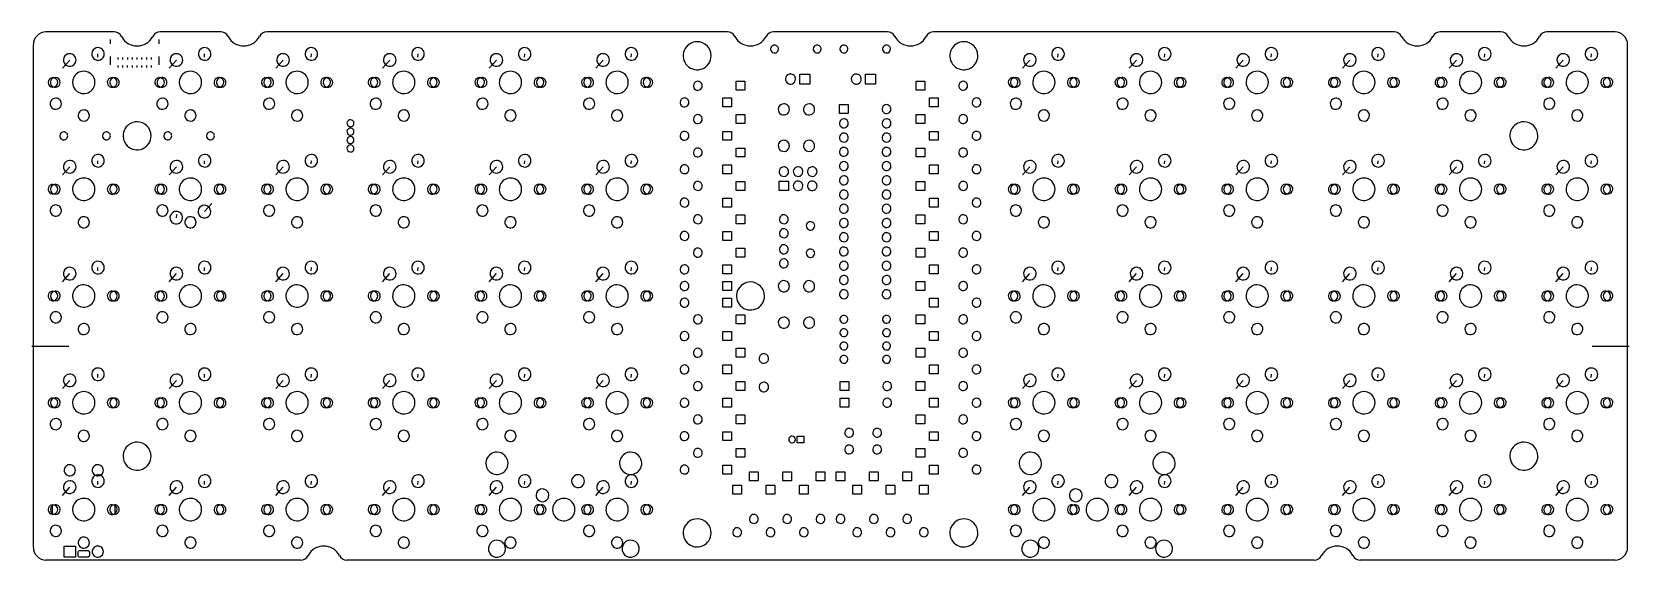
# Model space of a CAD drawing. Extents: x 2 to 288, y -137 to -43.
import ezdxf

# ---------------------------------------------------------------- set-up
doc = ezdxf.new("R2010")
doc.units = 0
doc.layers.get('0').update_dxf_attribs({"linetype": 'CONTINUOUS'})

msp = doc.modelspace()

# ---------------------------------------------------------------- linework, layer by layer
at = {"color": 7}
for points in [[(17.154986, -42.708601), (5.003107, -42.708601)], [(36.20496, -42.708601), (25.401186, -42.708601)], [(126.69234, -42.708601), (44.45116, -42.708601)], [(155.267301, -42.708601), (134.93854, -42.708601)], [(245.754681, -42.708601), (163.513502, -42.708601)], [(264.804654, -42.708601), (254.000881, -42.708601)], [(285.202734, -42.708601), (273.050855, -42.708601)], [(2.75311, -134.658479), (2.75311, -44.958598)], [(16.483092, -44.0481), (16.483092, -44.848099)], [(25.13308, -44.0481), (25.13308, -44.848099)], [(287.452731, -134.658479), (287.452731, -44.958598)], [(7.943071, -49.168593), (9.25306, -47.708587)], [(14.253063, -47.208595), (14.292605, -46.628564)], [(16.483092, -47.078096), (16.483092, -48.578094)], [(17.83309, -47.244595), (17.83309, -47.594595)], [(18.688089, -47.244595), (18.688089, -47.594595)], [(19.538088, -47.244595), (19.538088, -47.594595)], [(20.388087, -47.244595), (20.388087, -47.594595)], [(21.238086, -47.244595), (21.238086, -47.594595)], [(22.088085, -47.244595), (22.088085, -47.594595)], [(22.938083, -47.244595), (22.938083, -47.594595)], [(23.788082, -47.244595), (23.788082, -47.594595)], [(25.13308, -47.078096), (25.13308, -48.578094)], [(26.99311, -49.168647), (28.303098, -47.708641)], [(33.303102, -47.208649), (33.342644, -46.628618)], [(46.043101, -49.168647), (47.353089, -47.708641)], [(52.353092, -47.208649), (52.392634, -46.628618)], [(65.093091, -49.168647), (66.403079, -47.708641)], [(71.403083, -47.208649), (71.442625, -46.628618)], [(84.143082, -49.168647), (85.45307, -47.708641)], [(90.453073, -47.208649), (90.492615, -46.628618)], [(103.193072, -49.168647), (104.503061, -47.708641)], [(109.503064, -47.208649), (109.542606, -46.628618)], [(179.393035, -49.168647), (180.703023, -47.708641)], [(185.703026, -47.208649), (185.742568, -46.628618)], [(198.443025, -49.168647), (199.753014, -47.708641)], [(204.753017, -47.208649), (204.792559, -46.628618)], [(217.493016, -49.168647), (218.803004, -47.708641)], [(223.803007, -47.208649), (223.842549, -46.628618)], [(236.543006, -49.168647), (237.852995, -47.708641)], [(242.852998, -47.208649), (242.89254, -46.628618)], [(255.592997, -49.168647), (256.902985, -47.708641)], [(261.902989, -47.208649), (261.942531, -46.628618)], [(274.642988, -49.168647), (275.952976, -47.708641)], [(280.952979, -47.208649), (280.992521, -46.628618)], [(17.83309, -48.696593), (17.83309, -49.046593)], [(18.683089, -48.696593), (18.683089, -49.046593)], [(19.533088, -48.696593), (19.533088, -49.046593)], [(20.383087, -48.696593), (20.383087, -49.046593)], [(21.233086, -48.696593), (21.233086, -49.046593)], [(22.083085, -48.696593), (22.083085, -49.046593)], [(22.933083, -48.696593), (22.933083, -49.046593)], [(23.783082, -48.696593), (23.783082, -49.046593)], [(7.943119, -68.218637), (9.253108, -66.758631)], [(14.253111, -66.25864), (14.292653, -65.678609)], [(26.99311, -68.218637), (28.303098, -66.758631)], [(33.303102, -66.25864), (33.342644, -65.678609)], [(46.043101, -68.218637), (47.353089, -66.758631)], [(52.353092, -66.25864), (52.392634, -65.678609)], [(65.093091, -68.218637), (66.403079, -66.758631)], [(71.403083, -66.25864), (71.442625, -65.678609)], [(84.143082, -68.218637), (85.45307, -66.758631)], [(90.453073, -66.25864), (90.492615, -65.678609)], [(103.193072, -68.218637), (104.503061, -66.758631)], [(109.503064, -66.25864), (109.542606, -65.678609)], [(179.393035, -68.218637), (180.703023, -66.758631)], [(185.703026, -66.25864), (185.742568, -65.678609)], [(198.443025, -68.218637), (199.753014, -66.758631)], [(204.753017, -66.25864), (204.792559, -65.678609)], [(217.493016, -68.218637), (218.803004, -66.758631)], [(223.803007, -66.25864), (223.842549, -65.678609)], [(236.543006, -68.218637), (237.852995, -66.758631)], [(242.852998, -66.25864), (242.89254, -65.678609)], [(255.592997, -68.218637), (256.902985, -66.758631)], [(261.902989, -66.25864), (261.942531, -65.678609)], [(274.642988, -68.218637), (275.952976, -66.758631)], [(280.952979, -66.25864), (280.992521, -65.678609)], [(34.6131, -73.298631), (33.303112, -74.758637)], [(28.303108, -75.258628), (28.263566, -75.838659)], [(14.253111, -85.308631), (14.292653, -84.728599)], [(33.303102, -85.308631), (33.342644, -84.728599)], [(52.353092, -85.308631), (52.392634, -84.728599)], [(71.403083, -85.308631), (71.442625, -84.728599)], [(90.453073, -85.308631), (90.492615, -84.728599)], [(109.503064, -85.308631), (109.542606, -84.728599)], [(185.703026, -85.308631), (185.742568, -84.728599)], [(204.753017, -85.308631), (204.792559, -84.728599)], [(223.803007, -85.308631), (223.842549, -84.728599)], [(242.852998, -85.308631), (242.89254, -84.728599)], [(261.902989, -85.308631), (261.942531, -84.728599)], [(280.952979, -85.308631), (280.992521, -84.728599)], [(7.943119, -87.268628), (9.253108, -85.808622)], [(26.99311, -87.268628), (28.303098, -85.808622)], [(46.043101, -87.268628), (47.353089, -85.808622)], [(65.093091, -87.268628), (66.403079, -85.808622)], [(84.143082, -87.268628), (85.45307, -85.808622)], [(103.193072, -87.268628), (104.503061, -85.808622)], [(179.393035, -87.268628), (180.703023, -85.808622)], [(198.443025, -87.268628), (199.753014, -85.808622)], [(217.493016, -87.268628), (218.803004, -85.808622)], [(236.543006, -87.268628), (237.852995, -85.808622)], [(255.592997, -87.268628), (256.902985, -85.808622)], [(274.642988, -87.268628), (275.952976, -85.808622)], [(2.499997, -98.738308), (9.099988, -98.738308)], [(281.106109, -98.738308), (287.7061, -98.738308)], [(7.943119, -106.318619), (9.253108, -104.858613)], [(14.253111, -104.358621), (14.292653, -103.77859)], [(26.99311, -106.318619), (28.303098, -104.858613)], [(33.303102, -104.358621), (33.342644, -103.77859)], [(46.043101, -106.318619), (47.353089, -104.858613)], [(52.353092, -104.358621), (52.392634, -103.77859)], [(65.093091, -106.318619), (66.403079, -104.858613)], [(71.403083, -104.358621), (71.442625, -103.77859)], [(84.143082, -106.318619), (85.45307, -104.858613)], [(90.453073, -104.358621), (90.492615, -103.77859)], [(103.193072, -106.318619), (104.503061, -104.858613)], [(109.503064, -104.358621), (109.542606, -103.77859)], [(179.393035, -106.318619), (180.703023, -104.858613)], [(185.703026, -104.358621), (185.742568, -103.77859)], [(198.443025, -106.318619), (199.753014, -104.858613)], [(204.753017, -104.358621), (204.792559, -103.77859)], [(217.493016, -106.318619), (218.803004, -104.858613)], [(223.803007, -104.358621), (223.842549, -103.77859)], [(236.543006, -106.318619), (237.852995, -104.858613)], [(242.852998, -104.358621), (242.89254, -103.77859)], [(255.592997, -106.318619), (256.902985, -104.858613)], [(261.902989, -104.358621), (261.942531, -103.77859)], [(274.642988, -106.318619), (275.952976, -104.858613)], [(280.952979, -104.358621), (280.992521, -103.77859)], [(7.943119, -125.368609), (9.253108, -123.908603)], [(14.253111, -123.408612), (14.292653, -122.828581)], [(26.99311, -125.368609), (28.303098, -123.908603)], [(33.303102, -123.408612), (33.342644, -122.828581)], [(46.043101, -125.368609), (47.353089, -123.908603)], [(52.353092, -123.408612), (52.392634, -122.828581)], [(65.093091, -125.368609), (66.403079, -123.908603)], [(71.403083, -123.408612), (71.442625, -122.828581)], [(84.143082, -125.368609), (85.45307, -123.908603)], [(90.453073, -123.408612), (90.492615, -122.828581)], [(103.193072, -125.368609), (104.503061, -123.908603)], [(109.503064, -123.408612), (109.542606, -122.828581)], [(179.393035, -125.368609), (180.703023, -123.908603)], [(185.703026, -123.408612), (185.742568, -122.828581)], [(198.443025, -125.368609), (199.753014, -123.908603)], [(204.753017, -123.408612), (204.792559, -122.828581)], [(217.493016, -125.368609), (218.803004, -123.908603)], [(223.803007, -123.408612), (223.842549, -122.828581)], [(236.543006, -125.368609), (237.852995, -123.908603)], [(242.852998, -123.408612), (242.89254, -122.828581)], [(255.592997, -125.368609), (256.902985, -123.908603)], [(261.902989, -123.408612), (261.942531, -122.828581)], [(274.642988, -125.368609), (275.952976, -123.908603)], [(280.952979, -123.408612), (280.992521, -122.828581)], [(6.153306, -128.608937), (6.153306, -127.208939)], [(17.353291, -128.608937), (17.353291, -127.208939)], [(50.492442, -136.908476), (5.003107, -136.908476)], [(231.4672, -136.908476), (58.738642, -136.908476)], [(285.202734, -136.908476), (239.7134, -136.908476)]]:
    msp.add_lwpolyline(points, dxfattribs=at)
for points in [[(14.293063, -45.503598)], [(33.343102, -45.503652)], [(52.393092, -45.503652)], [(71.443083, -45.503652)], [(90.493073, -45.503652)], [(109.543064, -45.503652)], [(121.29056, -44.446149)], [(135.10181, -45.055522)], [(142.7218, -45.055522)], [(147.484297, -45.055522)], [(155.104287, -45.055522)], [(168.915537, -44.446149)], [(185.743026, -45.503652)], [(204.793017, -45.503652)], [(223.843007, -45.503652)], [(242.892998, -45.503652)], [(261.942989, -45.503652)], [(280.992979, -45.503652)], [(9.25307, -46.583596)], [(28.303108, -46.58365)], [(47.353099, -46.58365)], [(66.403089, -46.58365)], [(85.45308, -46.58365)], [(104.503071, -46.58365)], [(180.703033, -46.58365)], [(199.753024, -46.58365)], [(218.803014, -46.58365)], [(237.853005, -46.58365)], [(256.902995, -46.58365)], [(275.952986, -46.58365)], [(6.253074, -50.858591)], [(6.253074, -50.858591)], [(6.673073, -50.833591), (6.673073, -50.833591)], [(11.753066, -49.714692)], [(11.753066, -49.714692)], [(16.83306, -50.833591)], [(16.83306, -50.833591)], [(17.253059, -50.858591), (17.253059, -50.858591)], [(25.303112, -50.858645)], [(25.303112, -50.858645)], [(25.723112, -50.833645)], [(25.723112, -50.833645)], [(30.803105, -49.714746)], [(30.803105, -49.714746)], [(35.883098, -50.833645)], [(35.883098, -50.833645)], [(36.303098, -50.858645)], [(36.303098, -50.858645)], [(44.353103, -50.858645), (44.353103, -50.858645)], [(44.773102, -50.833645)], [(44.773102, -50.833645)], [(49.853095, -49.714746)], [(49.853095, -49.714746)], [(54.933089, -50.833645), (54.933089, -50.833645)], [(55.353088, -50.858645)], [(55.353088, -50.858645)], [(63.403093, -50.858645)], [(63.403093, -50.858645)], [(63.823093, -50.833645)], [(63.823093, -50.833645)], [(68.903086, -49.714746), (68.903086, -49.714746)], [(73.983079, -50.833645)], [(73.983079, -50.833645)], [(74.403079, -50.858645)], [(74.403079, -50.858645)], [(82.453084, -50.858645)], [(82.453084, -50.858645)], [(82.873083, -50.833645)], [(82.873083, -50.833645)], [(87.953077, -49.714746)], [(87.953077, -49.714746)], [(93.03307, -50.833645)], [(93.03307, -50.833645)], [(93.453069, -50.858645), (93.453069, -50.858645)], [(101.503075, -50.858645)], [(101.503075, -50.858645)], [(101.923074, -50.833645)], [(101.923074, -50.833645)], [(107.003067, -49.714746)], [(107.003067, -49.714746)], [(112.08306, -50.833645)], [(112.08306, -50.833645)], [(112.50306, -50.858645)], [(112.50306, -50.858645)], [(137.959302, -50.213332)], [(141.399297, -50.213332), (141.399297, -52.01333), (139.5993, -52.01333), (139.5993, -50.213332)], [(149.706798, -50.213332)], [(153.146794, -50.213332), (153.146794, -52.01333), (151.346796, -52.01333), (151.346796, -50.213332)], [(177.703037, -50.858645)], [(177.703037, -50.858645)], [(178.123036, -50.833645)], [(178.123036, -50.833645)], [(183.20303, -49.714746)], [(183.20303, -49.714746)], [(188.283023, -50.833645)], [(188.283023, -50.833645)], [(188.703022, -50.858645), (188.703022, -50.858645)], [(196.753028, -50.858645)], [(196.753028, -50.858645)], [(197.173027, -50.833645)], [(197.173027, -50.833645)], [(202.25302, -49.714746)], [(202.25302, -49.714746)], [(207.333013, -50.833645)], [(207.333013, -50.833645)], [(207.753013, -50.858645)], [(207.753013, -50.858645)], [(215.803018, -50.858645), (215.803018, -50.858645)], [(216.223018, -50.833645)], [(216.223018, -50.833645)], [(221.303011, -49.714746)], [(221.303011, -49.714746)], [(226.383004, -50.833645)], [(226.383004, -50.833645)], [(226.803003, -50.858645)], [(226.803003, -50.858645)], [(234.853009, -50.858645)], [(234.853009, -50.858645)], [(235.273008, -50.833645)], [(235.273008, -50.833645)], [(240.353001, -49.714746)], [(240.353001, -49.714746)], [(245.432995, -50.833645), (245.432995, -50.833645)], [(245.852994, -50.858645)], [(245.852994, -50.858645)], [(253.902999, -50.858645)], [(253.902999, -50.858645)], [(254.322999, -50.833645)], [(254.322999, -50.833645)], [(259.402992, -49.714746)], [(259.402992, -49.714746)], [(264.482985, -50.833645)], [(264.482985, -50.833645)], [(264.902985, -50.858645)], [(264.902985, -50.858645)], [(272.95299, -50.858645), (272.95299, -50.858645)], [(273.372989, -50.833645)], [(273.372989, -50.833645)], [(278.452983, -49.714746)], [(278.452983, -49.714746)], [(283.532976, -50.833645)], [(283.532976, -50.833645)], [(283.952975, -50.858645)], [(283.952975, -50.858645)], [(121.409629, -51.503957)], [(129.829618, -51.503957), (129.829618, -53.103955), (128.22962, -53.103955), (128.22962, -51.503957)], [(160.376479, -53.103955), (160.376479, -51.503957), (161.976477, -51.503957), (161.976477, -53.103955)], [(168.796468, -51.503957)], [(6.753073, -54.508586)], [(11.753066, -56.608583)], [(25.803112, -54.50864)], [(30.803105, -56.608637)], [(44.853102, -54.50864)], [(49.853095, -56.608637)], [(63.903093, -54.50864)], [(68.903086, -56.608637)], [(82.953083, -54.50864)], [(87.953077, -56.608637)], [(102.003074, -54.50864)], [(107.003067, -56.608637)], [(119.02838, -54.480518)], [(127.448369, -54.480518), (127.448369, -56.080516), (125.848371, -56.080516), (125.848371, -54.480518)], [(136.768678, -55.519585)], [(141.268672, -55.519585)], [(146.684298, -57.27114), (146.684298, -55.671142), (148.284296, -55.671142), (148.284296, -57.27114)], [(155.104287, -55.671142)], [(162.757728, -56.080516), (162.757728, -54.480518), (164.357726, -54.480518), (164.357726, -56.080516)], [(171.177717, -54.480518)], [(178.203036, -54.50864)], [(183.20303, -56.608637)], [(197.253027, -54.50864)], [(202.25302, -56.608637)], [(216.303017, -54.50864)], [(221.303011, -56.608637)], [(235.353008, -54.50864)], [(240.353001, -56.608637)], [(254.402999, -54.50864)], [(259.402992, -56.608637)], [(273.452989, -54.50864)], [(278.452983, -56.608637)], [(21.27811, -58.733642)], [(59.378035, -58.36753)], [(59.378035, -59.867528)], [(121.409629, -57.457079)], [(129.829618, -57.457079), (129.829618, -59.057077), (128.22962, -59.057077), (128.22962, -57.457079)], [(147.484297, -58.211139)], [(155.104287, -58.211139)], [(160.376479, -59.057077), (160.376479, -57.457079), (161.976477, -57.457079), (161.976477, -59.057077)], [(168.796468, -57.457079)], [(268.927987, -58.733642)], [(8.181241, -60.53364)], [(15.801231, -60.53364)], [(26.754988, -60.53364)], [(34.374978, -60.53364)], [(59.378035, -61.367528)], [(119.02838, -60.43364)], [(127.448369, -60.43364), (127.448369, -62.033638), (125.848371, -62.033638), (125.848371, -60.43364)], [(136.768678, -62.019577)], [(141.268672, -62.019577)], [(147.484297, -60.751135)], [(155.104287, -60.751135)], [(162.757728, -62.033638), (162.757728, -60.43364), (164.357726, -60.43364), (164.357726, -62.033638)], [(171.177717, -60.43364)], [(14.293111, -64.553642)], [(33.343102, -64.553642)], [(52.393092, -64.553642)], [(59.378035, -62.867525)], [(71.443083, -64.553642)], [(90.493073, -64.553642)], [(109.543064, -64.553642)], [(121.409629, -63.410201)], [(129.829618, -63.410201), (129.829618, -65.010199), (128.22962, -65.010199), (128.22962, -63.410201)], [(147.484297, -63.291132)], [(155.104287, -63.291132)], [(160.376479, -65.010199), (160.376479, -63.410201), (161.976477, -63.410201), (161.976477, -65.010199)], [(168.796468, -63.410201)], [(185.743026, -64.553642)], [(204.793017, -64.553642)], [(223.843007, -64.553642)], [(242.892998, -64.553642)], [(261.942989, -64.553642)], [(280.992979, -64.553642)], [(9.253118, -65.633641)], [(28.303108, -65.633641)], [(47.353099, -65.633641)], [(66.403089, -65.633641)], [(85.45308, -65.633641)], [(104.503071, -65.633641)], [(119.02838, -66.386762)], [(127.448369, -66.386762), (127.448369, -67.98676), (125.848371, -67.98676), (125.848371, -66.386762)], [(136.768678, -66.773326)], [(139.308674, -66.773326)], [(141.848671, -66.773326)], [(147.484297, -65.831129)], [(147.484297, -68.371125)], [(155.104287, -65.831129)], [(155.104287, -68.371125)], [(162.757728, -67.98676), (162.757728, -66.386762), (164.357726, -66.386762), (164.357726, -67.98676)], [(171.177717, -66.386762)], [(180.703033, -65.633641)], [(199.753024, -65.633641)], [(218.803014, -65.633641)], [(237.853005, -65.633641)], [(256.902995, -65.633641)], [(275.952986, -65.633641)], [(6.253122, -69.908635)], [(6.253122, -69.908635)], [(6.673121, -69.883635)], [(6.673121, -69.883635)], [(11.753114, -68.764737)], [(11.753114, -68.764737)], [(16.833108, -69.883635), (16.833108, -69.883635)], [(17.253107, -69.908635)], [(17.253107, -69.908635)], [(25.303112, -69.908635), (25.303112, -69.908635)], [(25.723112, -69.883635)], [(25.723112, -69.883635)], [(30.803105, -68.764737), (30.803105, -68.764737)], [(35.883098, -69.883635)], [(35.883098, -69.883635)], [(36.303098, -69.908635)], [(36.303098, -69.908635)], [(44.353103, -69.908635)], [(44.353103, -69.908635)], [(44.773102, -69.883635)], [(44.773102, -69.883635)], [(49.853095, -68.764737)], [(49.853095, -68.764737)], [(54.933089, -69.883635)], [(54.933089, -69.883635)], [(55.353088, -69.908635)], [(55.353088, -69.908635)], [(63.403093, -69.908635)], [(63.403093, -69.908635)], [(63.823093, -69.883635)], [(63.823093, -69.883635)], [(68.903086, -68.764737), (68.903086, -68.764737)], [(73.983079, -69.883635)], [(73.983079, -69.883635)], [(74.403079, -69.908635)], [(74.403079, -69.908635)], [(82.453084, -69.908635)], [(82.453084, -69.908635)], [(82.873083, -69.883635)], [(82.873083, -69.883635)], [(87.953077, -68.764737)], [(87.953077, -68.764737)], [(93.03307, -69.883635)], [(93.03307, -69.883635)], [(93.453069, -69.908635)], [(93.453069, -69.908635)], [(101.503075, -69.908635)], [(101.503075, -69.908635)], [(101.923074, -69.883635)], [(101.923074, -69.883635)], [(107.003067, -68.764737)], [(107.003067, -68.764737)], [(112.08306, -69.883635)], [(112.08306, -69.883635)], [(112.50306, -69.908635)], [(112.50306, -69.908635)], [(121.409629, -69.363323)], [(129.829618, -69.363323), (129.829618, -70.963321), (128.22962, -70.963321), (128.22962, -69.363323)], [(137.618676, -71.013321), (135.918679, -71.013321), (135.918679, -69.313323), (137.618676, -69.313323)], [(139.308674, -69.313323)], [(141.848671, -69.313323)], [(147.484297, -70.911122)], [(155.104287, -70.911122)], [(160.376479, -70.963321), (160.376479, -69.363323), (161.976477, -69.363323), (161.976477, -70.963321)], [(168.796468, -69.363323)], [(177.703037, -69.908635)], [(177.703037, -69.908635)], [(178.123036, -69.883635), (178.123036, -69.883635)], [(183.20303, -68.764737)], [(183.20303, -68.764737)], [(188.283023, -69.883635)], [(188.283023, -69.883635)], [(188.703022, -69.908635), (188.703022, -69.908635)], [(196.753028, -69.908635)], [(196.753028, -69.908635)], [(197.173027, -69.883635)], [(197.173027, -69.883635)], [(202.25302, -68.764737)], [(202.25302, -68.764737)], [(207.333013, -69.883635)], [(207.333013, -69.883635)], [(207.753013, -69.908635)], [(207.753013, -69.908635)], [(215.803018, -69.908635)], [(215.803018, -69.908635)], [(216.223018, -69.883635), (216.223018, -69.883635)], [(221.303011, -68.764737)], [(221.303011, -68.764737)], [(226.383004, -69.883635)], [(226.383004, -69.883635)], [(226.803003, -69.908635)], [(226.803003, -69.908635)], [(234.853009, -69.908635)], [(234.853009, -69.908635)], [(235.273008, -69.883635), (235.273008, -69.883635)], [(240.353001, -68.764737)], [(240.353001, -68.764737)], [(245.432995, -69.883635), (245.432995, -69.883635)], [(245.852994, -69.908635)], [(245.852994, -69.908635)], [(253.902999, -69.908635)], [(253.902999, -69.908635)], [(254.322999, -69.883635)], [(254.322999, -69.883635)], [(259.402992, -68.764737)], [(259.402992, -68.764737)], [(264.482985, -69.883635)], [(264.482985, -69.883635)], [(264.902985, -69.908635), (264.902985, -69.908635)], [(272.95299, -69.908635)], [(272.95299, -69.908635)], [(273.372989, -69.883635)], [(273.372989, -69.883635)], [(278.452983, -68.764737)], [(278.452983, -68.764737)], [(283.532976, -69.883635), (283.532976, -69.883635)], [(283.952975, -69.908635)], [(283.952975, -69.908635)], [(6.753121, -73.55863)], [(25.803112, -73.55863)], [(33.303102, -73.63363)], [(44.853102, -73.55863)], [(63.903093, -73.55863)], [(82.953083, -73.55863)], [(102.003074, -73.55863)], [(119.02838, -72.339884)], [(127.448369, -72.339884), (127.448369, -73.939882), (125.848371, -73.939882), (125.848371, -72.339884)], [(147.484297, -73.451118)], [(155.104287, -73.451118)], [(162.757728, -73.939882), (162.757728, -72.339884), (164.357726, -72.339884), (164.357726, -73.939882)], [(171.177717, -72.339884)], [(178.203036, -73.55863)], [(197.253027, -73.55863)], [(216.303017, -73.55863)], [(235.353008, -73.55863)], [(254.402999, -73.55863)], [(273.452989, -73.55863)], [(11.753114, -75.658627)], [(28.263108, -74.713629)], [(30.803105, -75.658627)], [(49.853095, -75.658627)], [(68.903086, -75.658627)], [(87.953077, -75.658627)], [(107.003067, -75.658627)], [(121.409629, -75.316445)], [(129.829618, -75.316445), (129.829618, -76.916443), (128.22962, -76.916443), (128.22962, -75.316445)], [(136.768678, -75.316445)], [(141.531175, -76.557069)], [(147.484297, -75.991115)], [(155.104287, -75.991115)], [(160.376479, -76.916443), (160.376479, -75.316445), (161.976477, -75.316445), (161.976477, -76.916443)], [(168.796468, -75.316445)], [(183.20303, -75.658627)], [(202.25302, -75.658627)], [(221.303011, -75.658627)], [(240.353001, -75.658627)], [(259.402992, -75.658627)], [(278.452983, -75.658627)], [(119.02838, -78.293006)], [(127.448369, -78.293006), (127.448369, -79.893004), (125.848371, -79.893004), (125.848371, -78.293006)], [(136.768678, -77.816442)], [(147.484297, -78.531112)], [(155.104287, -78.531112)], [(162.757728, -79.893004), (162.757728, -78.293006), (164.357726, -78.293006), (164.357726, -79.893004)], [(171.177717, -78.293006)], [(121.409629, -81.269567)], [(129.829618, -81.269567), (129.829618, -82.869565), (128.22962, -82.869565), (128.22962, -81.269567)], [(136.768678, -80.674255)], [(141.531175, -81.437063)], [(147.484297, -81.071108)], [(155.104287, -81.071108)], [(160.376479, -82.869565), (160.376479, -81.269567), (161.976477, -81.269567), (161.976477, -82.869565)], [(168.796468, -81.269567)], [(9.253118, -84.683631)], [(14.293111, -83.603633)], [(28.303108, -84.683631)], [(33.343102, -83.603633)], [(47.353099, -84.683631)], [(52.393092, -83.603633)], [(66.403089, -84.683631)], [(71.443083, -83.603633)], [(85.45308, -84.683631)], [(90.493073, -83.603633)], [(104.503071, -84.683631)], [(109.543064, -83.603633)], [(119.02838, -84.246128)], [(127.448369, -84.246128), (127.448369, -85.846126), (125.848371, -85.846126), (125.848371, -84.246128)], [(136.768678, -83.174251)], [(147.484297, -83.611105)], [(155.104287, -83.611105)], [(162.757728, -85.846126), (162.757728, -84.246128), (164.357726, -84.246128), (164.357726, -85.846126)], [(171.177717, -84.246128)], [(180.703033, -84.683631)], [(185.743026, -83.603633)], [(199.753024, -84.683631)], [(204.793017, -83.603633)], [(218.803014, -84.683631)], [(223.843007, -83.603633)], [(237.853005, -84.683631)], [(242.892998, -83.603633)], [(256.902995, -84.683631)], [(261.942989, -83.603633)], [(275.952986, -84.683631)], [(280.992979, -83.603633)], [(11.753114, -87.814727)], [(11.753114, -87.814727)], [(30.803105, -87.814727)], [(30.803105, -87.814727)], [(49.853095, -87.814727)], [(49.853095, -87.814727)], [(68.903086, -87.814727)], [(68.903086, -87.814727)], [(87.953077, -87.814727)], [(87.953077, -87.814727)], [(107.003067, -87.814727)], [(107.003067, -87.814727)], [(119.02838, -87.222689)], [(127.448369, -87.222689), (127.448369, -88.822687), (125.848371, -88.822687), (125.848371, -87.222689)], [(130.815555, -87.308628)], [(136.768678, -87.071132)], [(141.268672, -87.071132)], [(147.484297, -86.151101)], [(155.104287, -86.151101)], [(160.376479, -88.822687), (160.376479, -87.222689), (161.976477, -87.222689), (161.976477, -88.822687)], [(168.796468, -87.222689)], [(183.20303, -87.814727)], [(183.20303, -87.814727)], [(202.25302, -87.814727), (202.25302, -87.814727)], [(221.303011, -87.814727)], [(221.303011, -87.814727)], [(240.353001, -87.814727)], [(240.353001, -87.814727)], [(259.402992, -87.814727)], [(259.402992, -87.814727)], [(278.452983, -87.814727)], [(278.452983, -87.814727)], [(6.253122, -88.958626)], [(6.253122, -88.958626)], [(6.673121, -88.933626)], [(6.673121, -88.933626)], [(16.833108, -88.933626)], [(16.833108, -88.933626)], [(17.253107, -88.958626)], [(17.253107, -88.958626)], [(25.303112, -88.958626), (25.303112, -88.958626)], [(25.723112, -88.933626), (25.723112, -88.933626)], [(35.883098, -88.933626)], [(35.883098, -88.933626)], [(36.303098, -88.958626)], [(36.303098, -88.958626)], [(44.353103, -88.958626)], [(44.353103, -88.958626)], [(44.773102, -88.933626)], [(44.773102, -88.933626)], [(54.933089, -88.933626)], [(54.933089, -88.933626)], [(55.353088, -88.958626)], [(55.353088, -88.958626)], [(63.403093, -88.958626)], [(63.403093, -88.958626)], [(63.823093, -88.933626), (63.823093, -88.933626)], [(73.983079, -88.933626), (73.983079, -88.933626)], [(74.403079, -88.958626)], [(74.403079, -88.958626)], [(82.453084, -88.958626)], [(82.453084, -88.958626)], [(82.873083, -88.933626)], [(82.873083, -88.933626)], [(93.03307, -88.933626)], [(93.03307, -88.933626)], [(93.453069, -88.958626), (93.453069, -88.958626)], [(101.503075, -88.958626)], [(101.503075, -88.958626)], [(101.923074, -88.933626)], [(101.923074, -88.933626)], [(112.08306, -88.933626), (112.08306, -88.933626)], [(112.50306, -88.958626)], [(112.50306, -88.958626)], [(119.02838, -90.19925)], [(127.448369, -90.19925), (127.448369, -91.799248), (125.848371, -91.799248), (125.848371, -90.19925)], [(147.484297, -88.691098)], [(155.104287, -88.691098)], [(162.757728, -91.799248), (162.757728, -90.19925), (164.357726, -90.19925), (164.357726, -91.799248)], [(171.177717, -90.19925)], [(177.703037, -88.958626)], [(177.703037, -88.958626)], [(178.123036, -88.933626), (178.123036, -88.933626)], [(188.283023, -88.933626), (188.283023, -88.933626)], [(188.703022, -88.958626)], [(188.703022, -88.958626)], [(196.753028, -88.958626)], [(196.753028, -88.958626)], [(197.173027, -88.933626)], [(197.173027, -88.933626)], [(207.333013, -88.933626)], [(207.333013, -88.933626)], [(207.753013, -88.958626), (207.753013, -88.958626)], [(215.803018, -88.958626)], [(215.803018, -88.958626)], [(216.223018, -88.933626)], [(216.223018, -88.933626)], [(226.383004, -88.933626)], [(226.383004, -88.933626)], [(226.803003, -88.958626)], [(226.803003, -88.958626)], [(234.853009, -88.958626)], [(234.853009, -88.958626)], [(235.273008, -88.933626)], [(235.273008, -88.933626)], [(245.432995, -88.933626)], [(245.432995, -88.933626)], [(245.852994, -88.958626)], [(245.852994, -88.958626)], [(253.902999, -88.958626), (253.902999, -88.958626)], [(254.322999, -88.933626)], [(254.322999, -88.933626)], [(264.482985, -88.933626), (264.482985, -88.933626)], [(264.902985, -88.958626)], [(264.902985, -88.958626)], [(272.95299, -88.958626), (272.95299, -88.958626)], [(273.372989, -88.933626)], [(273.372989, -88.933626)], [(283.532976, -88.933626)], [(283.532976, -88.933626)], [(283.952975, -88.958626)], [(283.952975, -88.958626)], [(6.753121, -92.608621)], [(25.803112, -92.608621)], [(44.853102, -92.608621)], [(63.903093, -92.608621)], [(82.953083, -92.608621)], [(102.003074, -92.608621)], [(121.409629, -93.175811)], [(129.829618, -93.175811), (129.829618, -94.775809), (128.22962, -94.775809), (128.22962, -93.175811)], [(136.768678, -93.571124)], [(141.268672, -93.571124)], [(147.484297, -93.275811)], [(155.104287, -93.275811)], [(160.376479, -94.775809), (160.376479, -93.175811), (161.976477, -93.175811), (161.976477, -94.775809)], [(168.796468, -93.175811)], [(178.203036, -92.608621)], [(197.253027, -92.608621)], [(216.303017, -92.608621)], [(235.353008, -92.608621)], [(254.402999, -92.608621)], [(273.452989, -92.608621)], [(11.753114, -94.708618)], [(30.803105, -94.708618)], [(49.853095, -94.708618)], [(68.903086, -94.708618)], [(87.953077, -94.708618)], [(107.003067, -94.708618)], [(119.02838, -96.152372)], [(127.448369, -96.152372), (127.448369, -97.75237), (125.848371, -97.75237), (125.848371, -96.152372)], [(147.484297, -95.65706)], [(155.104287, -95.65706)], [(162.757728, -97.75237), (162.757728, -96.152372), (164.357726, -96.152372), (164.357726, -97.75237)], [(171.177717, -96.152372)], [(183.20303, -94.708618)], [(202.25302, -94.708618)], [(221.303011, -94.708618)], [(240.353001, -94.708618)], [(259.402992, -94.708618)], [(278.452983, -94.708618)], [(121.409629, -99.128933)], [(129.829618, -99.128933), (129.829618, -100.728931), (128.22962, -100.728931), (128.22962, -99.128933)], [(147.484297, -98.038309)], [(155.104287, -98.038309)], [(160.376479, -100.728931), (160.376479, -99.128933), (161.976477, -99.128933), (161.976477, -100.728931)], [(168.796468, -99.128933)], [(14.293111, -102.653623)], [(33.343102, -102.653623)], [(52.393092, -102.653623)], [(71.443083, -102.653623)], [(90.493073, -102.653623)], [(109.543064, -102.653623)], [(119.02838, -102.105494)], [(127.448369, -102.105494), (127.448369, -103.705492), (125.848371, -103.705492), (125.848371, -102.105494)], [(133.196804, -100.10581)], [(147.484297, -100.419557)], [(155.104287, -100.419557)], [(162.757728, -103.705492), (162.757728, -102.105494), (164.357726, -102.105494), (164.357726, -103.705492)], [(171.177717, -102.105494)], [(185.743026, -102.653623)], [(204.793017, -102.653623)], [(223.843007, -102.653623)], [(242.892998, -102.653623)], [(261.942989, -102.653623)], [(280.992979, -102.653623)], [(9.253118, -103.733622)], [(28.303108, -103.733622)], [(47.353099, -103.733622)], [(66.403089, -103.733622)], [(85.45308, -103.733622)], [(104.503071, -103.733622)], [(121.409629, -105.082055)], [(129.829618, -105.082055), (129.829618, -106.682053), (128.22962, -106.682053), (128.22962, -105.082055)], [(133.196804, -105.185803)], [(146.803367, -106.682053), (146.803367, -105.082055), (148.403365, -105.082055), (148.403365, -106.682053)], [(155.223356, -105.082055)], [(160.376479, -106.682053), (160.376479, -105.082055), (161.976477, -105.082055), (161.976477, -106.682053)], [(168.796468, -105.082055)], [(180.703033, -103.733622)], [(199.753024, -103.733622)], [(218.803014, -103.733622)], [(237.853005, -103.733622)], [(256.902995, -103.733622)], [(275.952986, -103.733622)], [(6.253122, -108.008616)], [(6.253122, -108.008616)], [(6.673121, -107.983616)], [(6.673121, -107.983616)], [(11.753114, -106.864718)], [(11.753114, -106.864718)], [(16.833108, -107.983616), (16.833108, -107.983616)], [(17.253107, -108.008616)], [(17.253107, -108.008616)], [(25.303112, -108.008616)], [(25.303112, -108.008616)], [(25.723112, -107.983616)], [(25.723112, -107.983616)], [(30.803105, -106.864718)], [(30.803105, -106.864718)], [(35.883098, -107.983616)], [(35.883098, -107.983616)], [(36.303098, -108.008616)], [(36.303098, -108.008616)], [(44.353103, -108.008616)], [(44.353103, -108.008616)], [(44.773102, -107.983616)], [(44.773102, -107.983616)], [(49.853095, -106.864718)], [(49.853095, -106.864718)], [(54.933089, -107.983616)], [(54.933089, -107.983616)], [(55.353088, -108.008616), (55.353088, -108.008616)], [(63.403093, -108.008616)], [(63.403093, -108.008616)], [(63.823093, -107.983616)], [(63.823093, -107.983616)], [(68.903086, -106.864718), (68.903086, -106.864718)], [(73.983079, -107.983616)], [(73.983079, -107.983616)], [(74.403079, -108.008616)], [(74.403079, -108.008616)], [(82.453084, -108.008616)], [(82.453084, -108.008616)], [(82.873083, -107.983616)], [(82.873083, -107.983616)], [(87.953077, -106.864718)], [(87.953077, -106.864718)], [(93.03307, -107.983616)], [(93.03307, -107.983616)], [(93.453069, -108.008616)], [(93.453069, -108.008616)], [(101.503075, -108.008616)], [(101.503075, -108.008616)], [(101.923074, -107.983616)], [(101.923074, -107.983616)], [(107.003067, -106.864718), (107.003067, -106.864718)], [(112.08306, -107.983616)], [(112.08306, -107.983616)], [(112.50306, -108.008616)], [(112.50306, -108.008616)], [(119.02838, -108.058616)], [(127.448369, -108.058616), (127.448369, -109.658614), (125.848371, -109.658614), (125.848371, -108.058616)], [(146.803367, -109.658614), (146.803367, -108.058616), (148.403365, -108.058616), (148.403365, -109.658614)], [(155.223356, -108.058616)], [(162.757728, -109.658614), (162.757728, -108.058616), (164.357726, -108.058616), (164.357726, -109.658614)], [(171.177717, -108.058616)], [(177.703037, -108.008616), (177.703037, -108.008616)], [(178.123036, -107.983616)], [(178.123036, -107.983616)], [(183.20303, -106.864718)], [(183.20303, -106.864718)], [(188.283023, -107.983616)], [(188.283023, -107.983616)], [(188.703022, -108.008616)], [(188.703022, -108.008616)], [(196.753028, -108.008616)], [(196.753028, -108.008616)], [(197.173027, -107.983616)], [(197.173027, -107.983616)], [(202.25302, -106.864718)], [(202.25302, -106.864718)], [(207.333013, -107.983616)], [(207.333013, -107.983616)], [(207.753013, -108.008616)], [(207.753013, -108.008616)], [(215.803018, -108.008616)], [(215.803018, -108.008616)], [(216.223018, -107.983616)], [(216.223018, -107.983616)], [(221.303011, -106.864718)], [(221.303011, -106.864718)], [(226.383004, -107.983616)], [(226.383004, -107.983616)], [(226.803003, -108.008616)], [(226.803003, -108.008616)], [(234.853009, -108.008616)], [(234.853009, -108.008616)], [(235.273008, -107.983616)], [(235.273008, -107.983616)], [(240.353001, -106.864718), (240.353001, -106.864718)], [(245.432995, -107.983616)], [(245.432995, -107.983616)], [(245.852994, -108.008616)], [(245.852994, -108.008616)], [(253.902999, -108.008616)], [(253.902999, -108.008616)], [(254.322999, -107.983616)], [(254.322999, -107.983616)], [(259.402992, -106.864718), (259.402992, -106.864718)], [(264.482985, -107.983616)], [(264.482985, -107.983616)], [(264.902985, -108.008616)], [(264.902985, -108.008616)], [(272.95299, -108.008616)], [(272.95299, -108.008616)], [(273.372989, -107.983616)], [(273.372989, -107.983616)], [(278.452983, -106.864718)], [(278.452983, -106.864718)], [(283.532976, -107.983616)], [(283.532976, -107.983616)], [(283.952975, -108.008616)], [(283.952975, -108.008616)], [(121.409629, -111.035177)], [(129.829618, -111.035177), (129.829618, -112.635175), (128.22962, -112.635175), (128.22962, -111.035177)], [(160.376479, -112.635175), (160.376479, -111.035177), (161.976477, -111.035177), (161.976477, -112.635175)], [(168.796468, -111.035177)], [(6.753121, -111.658611)], [(11.753114, -113.758609)], [(25.803112, -111.658611)], [(30.803105, -113.758609)], [(44.853102, -111.658611)], [(49.853095, -113.758609)], [(63.903093, -111.658611)], [(68.903086, -113.758609)], [(82.953083, -111.658611)], [(87.953077, -113.758609)], [(102.003074, -111.658611)], [(107.003067, -113.758609)], [(119.02838, -114.011738)], [(127.448369, -114.011738), (127.448369, -115.611736), (125.848371, -115.611736), (125.848371, -114.011738)], [(148.437426, -113.416426)], [(153.437419, -113.416426)], [(162.757728, -115.611736), (162.757728, -114.011738), (164.357726, -114.011738), (164.357726, -115.611736)], [(171.177717, -114.011738)], [(178.203036, -111.658611)], [(183.20303, -113.758609)], [(197.253027, -111.658611)], [(202.25302, -113.758609)], [(216.303017, -111.658611)], [(221.303011, -113.758609)], [(235.353008, -111.658611)], [(240.353001, -113.758609)], [(254.402999, -111.658611)], [(259.402992, -113.758609)], [(273.452989, -111.658611)], [(278.452983, -113.758609)], [(21.27811, -115.883614)], [(138.245241, -114.80705)], [(140.345238, -114.80705), (140.345238, -116.007049), (139.145239, -116.007049), (139.145239, -114.80705)], [(148.437426, -116.392987)], [(153.437419, -116.392987)], [(268.927987, -115.883614)], [(85.540088, -117.659719)], [(109.416056, -117.659719)], [(121.409629, -116.988299)], [(129.829618, -116.988299), (129.829618, -118.588297), (128.22962, -118.588297), (128.22962, -116.988299)], [(160.376479, -118.588297), (160.376479, -116.988299), (161.976477, -116.988299), (161.976477, -118.588297)], [(168.796468, -116.988299)], [(180.790041, -117.659719)], [(204.666009, -117.659719)], [(9.253302, -119.908948)], [(14.253295, -119.908948)], [(14.293111, -121.703614)], [(33.343102, -121.703614)], [(52.393092, -121.703614)], [(71.443083, -121.703614)], [(90.493073, -121.703614)], [(100.018069, -121.685614)], [(109.543064, -121.703614)], [(119.02838, -119.96486)], [(127.448369, -119.96486), (127.448369, -121.564858), (125.848371, -121.564858), (125.848371, -119.96486)], [(130.610869, -121.155485), (132.210867, -121.155485), (132.210867, -122.755483), (130.610869, -122.755483)], [(136.563991, -121.155485), (138.163989, -121.155485), (138.163989, -122.755483), (136.563991, -122.755483)], [(142.517113, -121.155485), (144.117111, -121.155485), (144.117111, -122.755483), (142.517113, -122.755483)], [(146.088986, -121.155485), (147.688984, -121.155485), (147.688984, -122.755483), (146.088986, -122.755483)], [(152.042108, -121.155485), (153.642106, -121.155485), (153.642106, -122.755483), (152.042108, -122.755483)], [(157.99523, -121.155485), (159.595228, -121.155485), (159.595228, -122.755483), (157.99523, -122.755483)], [(162.757728, -121.564858), (162.757728, -119.96486), (164.357726, -119.96486), (164.357726, -121.564858)], [(171.177717, -119.96486)], [(185.743026, -121.703614)], [(195.268021, -121.685614)], [(204.793017, -121.703614)], [(223.843007, -121.703614)], [(242.892998, -121.703614)], [(261.942989, -121.703614)], [(280.992979, -121.703614)], [(9.253118, -122.783613)], [(28.303108, -122.783613)], [(47.353099, -122.783613)], [(66.403089, -122.783613)], [(85.45308, -122.783613)], [(93.668077, -124.225611)], [(104.503071, -122.783613)], [(127.634308, -123.536734), (129.234306, -123.536734), (129.234306, -125.136731), (127.634308, -125.136731)], [(133.58743, -123.536734), (135.187428, -123.536734), (135.187428, -125.136731), (133.58743, -125.136731)], [(139.540552, -123.536734), (141.14055, -123.536734), (141.14055, -125.136731), (139.540552, -125.136731)], [(149.065547, -123.536734), (150.665545, -123.536734), (150.665545, -125.136731), (149.065547, -125.136731)], [(155.018669, -123.536734), (156.618667, -123.536734), (156.618667, -125.136731), (155.018669, -125.136731)], [(160.971791, -123.536734), (162.571789, -123.536734), (162.571789, -125.136731), (160.971791, -125.136731)], [(180.703033, -122.783613)], [(188.91803, -124.225611)], [(199.753024, -122.783613)], [(218.803014, -122.783613)], [(237.853005, -122.783613)], [(256.902995, -122.783613)], [(275.952986, -122.783613)], [(6.253122, -127.058607)], [(6.253122, -127.058607)], [(6.673121, -127.033607)], [(6.673121, -127.033607)], [(11.753114, -125.914708)], [(11.753114, -125.914708)], [(16.833108, -127.033607)], [(16.833108, -127.033607)], [(17.253107, -127.058607)], [(17.253107, -127.058607)], [(25.303112, -127.058607)], [(25.303112, -127.058607)], [(25.723112, -127.033607), (25.723112, -127.033607)], [(30.803105, -125.914708)], [(30.803105, -125.914708)], [(35.883098, -127.033607)], [(35.883098, -127.033607)], [(36.303098, -127.058607)], [(36.303098, -127.058607)], [(44.353103, -127.058607)], [(44.353103, -127.058607)], [(44.773102, -127.033607)], [(44.773102, -127.033607)], [(49.853095, -125.914708)], [(49.853095, -125.914708)], [(54.933089, -127.033607)], [(54.933089, -127.033607)], [(55.353088, -127.058607)], [(55.353088, -127.058607)], [(63.403093, -127.058607), (63.403093, -127.058607)], [(63.823093, -127.033607), (63.823093, -127.033607)], [(68.903086, -125.914708)], [(68.903086, -125.914708)], [(73.983079, -127.033607), (73.983079, -127.033607)], [(74.403079, -127.058607)], [(74.403079, -127.058607)], [(82.453084, -127.058607)], [(82.453084, -127.058607)], [(82.873083, -127.033607)], [(82.873083, -127.033607)], [(87.953077, -125.914708), (87.953077, -125.914708)], [(93.03307, -127.033607)], [(93.03307, -127.033607)], [(93.453069, -127.058607)], [(93.453069, -127.058607)], [(97.478072, -125.914708)], [(101.503075, -127.058607)], [(101.503075, -127.058607)], [(101.923074, -127.033607)], [(101.923074, -127.033607)], [(107.003067, -125.914708)], [(107.003067, -125.914708)], [(112.08306, -127.033607)], [(112.08306, -127.033607)], [(112.50306, -127.058607)], [(112.50306, -127.058607)], [(177.703037, -127.058607), (177.703037, -127.058607)], [(178.123036, -127.033607)], [(178.123036, -127.033607)], [(183.20303, -125.914708), (183.20303, -125.914708)], [(188.283023, -127.033607)], [(188.283023, -127.033607)], [(188.703022, -127.058607)], [(188.703022, -127.058607)], [(192.728025, -125.914708)], [(196.753028, -127.058607)], [(196.753028, -127.058607)], [(197.173027, -127.033607)], [(197.173027, -127.033607)], [(202.25302, -125.914708)], [(202.25302, -125.914708)], [(207.333013, -127.033607), (207.333013, -127.033607)], [(207.753013, -127.058607), (207.753013, -127.058607)], [(215.803018, -127.058607)], [(215.803018, -127.058607)], [(216.223018, -127.033607)], [(216.223018, -127.033607)], [(221.303011, -125.914708)], [(221.303011, -125.914708)], [(226.383004, -127.033607)], [(226.383004, -127.033607)], [(226.803003, -127.058607)], [(226.803003, -127.058607)], [(234.853009, -127.058607)], [(234.853009, -127.058607)], [(235.273008, -127.033607)], [(235.273008, -127.033607)], [(240.353001, -125.914708)], [(240.353001, -125.914708)], [(245.432995, -127.033607)], [(245.432995, -127.033607)], [(245.852994, -127.058607)], [(245.852994, -127.058607)], [(253.902999, -127.058607)], [(253.902999, -127.058607)], [(254.322999, -127.033607)], [(254.322999, -127.033607)], [(259.402992, -125.914708)], [(259.402992, -125.914708)], [(264.482985, -127.033607), (264.482985, -127.033607)], [(264.902985, -127.058607)], [(264.902985, -127.058607)], [(272.95299, -127.058607)], [(272.95299, -127.058607)], [(273.372989, -127.033607)], [(273.372989, -127.033607)], [(278.452983, -125.914708)], [(278.452983, -125.914708)], [(283.532976, -127.033607)], [(283.532976, -127.033607)], [(283.952975, -127.058607)], [(283.952975, -127.058607)], [(6.753121, -130.708602)], [(25.803112, -130.708602)], [(44.853102, -130.708602)], [(63.903093, -130.708602)], [(82.953083, -130.708602)], [(102.003074, -130.708602)], [(121.29056, -129.575795)], [(128.434307, -131.156723)], [(131.410868, -128.775475)], [(134.387429, -131.156723)], [(137.36399, -128.775475)], [(140.340551, -131.156723)], [(143.317112, -128.775475)], [(146.888985, -128.775475)], [(149.865546, -131.156723)], [(152.842107, -128.775475)], [(155.818668, -131.156723)], [(158.795229, -128.775475)], [(161.77179, -131.156723)], [(168.915537, -129.575795)], [(178.203036, -130.708602)], [(197.253027, -130.708602)], [(216.303017, -130.708602)], [(235.353008, -130.708602)], [(254.402999, -130.708602)], [(273.452989, -130.708602)], [(11.753114, -132.808599)], [(30.803105, -132.808599)], [(49.853095, -132.808599)], [(68.903086, -132.808599)], [(85.540088, -133.369598)], [(87.953077, -132.808599)], [(107.003067, -132.808599)], [(109.416056, -133.369598)], [(180.790041, -133.369598)], [(183.20303, -132.808599)], [(202.25302, -132.808599)], [(204.666009, -133.369598)], [(221.303011, -132.808599)], [(240.353001, -132.808599)], [(259.402992, -132.808599)], [(278.452983, -132.808599)], [(10.2533, -136.408926), (8.253303, -136.408926), (8.253303, -134.408929), (10.2533, -134.408929)], [(11.053299, -136.408926), (10.984284, -136.40088), (10.883809, -136.35646), (10.806062, -136.278849), (10.761467, -136.178451), (10.7533, -136.108927), (10.7533, -135.508928), (10.761346, -135.439913), (10.805766, -135.339438), (10.883377, -135.26169), (10.983775, -135.217095), (11.053299, -135.208928), (12.453297, -135.208928), (12.522312, -135.216974), (12.622787, -135.261394), (12.700535, -135.339006), (12.74513, -135.439404), (12.753297, -135.508928), (12.753297, -136.108927), (12.745251, -136.177942), (12.700831, -136.278417), (12.623219, -136.356164), (12.522821, -136.400759), (12.453297, -136.408926)], [(14.253295, -134.408929)]]:
    msp.add_lwpolyline(points, close=True, dxfattribs=at)
for points in [[(5.003107, -42.708601), (4.406371, -42.708601), (3.834075, -42.945654), (3.412119, -43.36761)], [(18.485046, -43.515037), (18.226578, -43.019404), (17.713964, -42.708599), (17.154985, -42.708601)], [(25.401186, -42.708633), (24.842219, -42.708631), (24.329616, -43.01943), (24.071153, -43.515052)], [(37.53502, -43.515037), (37.276552, -43.019404), (36.763938, -42.708599), (36.204959, -42.708601)], [(44.45116, -42.708633), (43.892193, -42.708632), (43.37959, -43.019431), (43.121128, -43.515053)], [(128.0224, -43.515037), (127.763932, -43.019404), (127.251318, -42.708599), (126.692339, -42.708601)], [(134.93854, -42.708633), (134.379573, -42.708631), (133.86697, -43.01943), (133.608507, -43.515052)], [(156.597362, -43.515037), (156.338893, -43.019404), (155.82628, -42.708599), (155.267301, -42.708601)], [(163.513502, -42.708633), (162.954535, -42.708631), (162.441932, -43.01943), (162.183469, -43.515052)], [(247.084741, -43.515037), (246.826273, -43.019404), (246.313659, -42.708599), (245.75468, -42.708601)], [(254.000881, -42.708633), (253.441914, -42.708631), (252.929311, -43.01943), (252.670849, -43.515052)], [(266.134715, -43.515037), (265.876247, -43.019404), (265.363633, -42.708599), (264.804654, -42.708601)], [(273.050855, -42.708633), (272.491888, -42.708632), (271.979285, -43.019431), (271.720823, -43.515053)], [(287.452781, -44.958598), (287.452753, -43.715951), (286.445381, -42.708601), (285.202734, -42.708601)], [(3.412119, -43.36761), (2.990163, -43.789567), (2.75311, -44.361862), (2.75311, -44.958598)], [(14.293063, -45.503598), (13.838044, -45.503598), (13.427828, -45.777695), (13.2537, -46.198078)], [(15.088557, -45.833102), (14.877579, -45.622124), (14.591431, -45.503598), (14.293063, -45.503598)], [(18.485018, -43.515052), (19.027764, -44.55589), (20.104238, -45.208598), (21.278085, -45.208598)], [(21.278085, -45.208598), (22.451933, -45.208598), (23.528406, -44.555891), (24.071153, -43.515052)], [(33.343102, -45.503652), (32.888082, -45.503652), (32.477867, -45.777749), (32.303738, -46.198132)], [(34.138596, -45.833156), (33.927617, -45.622178), (33.64147, -45.503652), (33.343102, -45.503652)], [(37.534993, -43.515051), (38.077739, -44.555889), (39.154212, -45.208597), (40.328059, -45.208597)], [(40.328059, -45.208597), (41.501906, -45.208597), (42.57838, -44.55589), (43.121127, -43.515052)], [(52.393092, -45.503652), (51.938073, -45.503652), (51.527857, -45.777749), (51.353729, -46.198132)], [(53.188586, -45.833156), (52.977608, -45.622178), (52.69146, -45.503652), (52.393092, -45.503652)], [(71.443083, -45.503652), (70.988063, -45.503652), (70.577848, -45.777749), (70.40372, -46.198132)], [(72.238577, -45.833156), (72.027599, -45.622178), (71.741451, -45.503652), (71.443083, -45.503652)], [(90.493073, -45.503652), (90.038054, -45.503652), (89.627839, -45.777749), (89.45371, -46.198132)], [(91.288567, -45.833156), (91.077589, -45.622178), (90.791441, -45.503652), (90.493073, -45.503652)], [(109.543064, -45.503652), (109.088044, -45.503652), (108.677829, -45.777749), (108.503701, -46.198132)], [(110.338558, -45.833156), (110.12758, -45.622178), (109.841432, -45.503652), (109.543064, -45.503652)], [(121.29056, -44.446149), (120.279406, -44.446149), (119.367816, -45.055254), (118.980864, -45.989438)], [(123.058325, -45.178381), (122.589484, -44.709541), (121.953601, -44.446149), (121.29056, -44.446149)], [(123.790557, -46.946146), (123.790557, -46.283105), (123.527165, -45.647222), (123.058325, -45.178381)], [(128.022371, -43.515052), (128.565107, -44.555904), (129.641584, -45.208625), (130.815439, -45.208625)], [(130.815439, -45.208625), (131.989294, -45.208625), (133.065771, -44.555905), (133.608507, -43.515053)], [(134.455095, -45.487643), (134.346748, -45.749215), (134.406637, -46.050297), (134.606836, -46.250495)], [(135.10181, -45.055522), (134.818687, -45.055522), (134.563442, -45.226072), (134.455095, -45.487643)], [(135.596784, -45.260547), (135.465509, -45.129272), (135.287461, -45.055522), (135.10181, -45.055522)], [(135.801809, -45.755521), (135.801809, -45.56987), (135.728059, -45.391823), (135.596784, -45.260547)], [(142.075085, -45.487643), (141.966738, -45.749215), (142.026627, -46.050297), (142.226826, -46.250495)], [(142.7218, -45.055522), (142.438676, -45.055522), (142.183431, -45.226072), (142.075085, -45.487643)], [(143.216774, -45.260547), (143.085498, -45.129272), (142.907451, -45.055522), (142.7218, -45.055522)], [(143.421799, -45.755521), (143.421799, -45.56987), (143.348049, -45.391823), (143.216774, -45.260547)], [(146.837582, -45.487643), (146.729236, -45.749215), (146.789125, -46.050297), (146.989323, -46.250495)], [(147.484297, -45.055522), (147.201174, -45.055522), (146.945929, -45.226072), (146.837582, -45.487643)], [(147.979271, -45.260547), (147.847996, -45.129272), (147.669949, -45.055522), (147.484297, -45.055522)], [(148.184296, -45.755521), (148.184296, -45.56987), (148.110547, -45.391823), (147.979271, -45.260547)], [(154.457572, -45.487643), (154.349226, -45.749215), (154.409115, -46.050297), (154.609313, -46.250495)], [(155.104287, -45.055522), (154.821164, -45.055522), (154.565919, -45.226072), (154.457572, -45.487643)], [(155.599261, -45.260547), (155.467986, -45.129272), (155.289938, -45.055522), (155.104287, -45.055522)], [(155.804286, -45.755521), (155.804286, -45.56987), (155.730536, -45.391823), (155.599261, -45.260547)], [(156.597333, -43.515052), (157.140069, -44.555904), (158.216546, -45.208625), (159.390401, -45.208625)], [(159.390401, -45.208625), (160.564256, -45.208625), (161.640733, -44.555905), (162.183469, -43.515053)], [(168.915537, -44.446149), (167.904382, -44.446149), (166.992793, -45.055254), (166.605841, -45.989438)], [(170.683301, -45.178381), (170.214461, -44.709541), (169.578577, -44.446149), (168.915537, -44.446149)], [(171.415533, -46.946146), (171.415533, -46.283105), (171.152142, -45.647222), (170.683301, -45.178381)], [(185.743026, -45.503652), (185.288007, -45.503652), (184.877792, -45.777749), (184.703663, -46.198132)], [(186.53852, -45.833156), (186.327542, -45.622178), (186.041394, -45.503652), (185.743026, -45.503652)], [(204.793017, -45.503652), (204.337997, -45.503652), (203.927782, -45.777749), (203.753654, -46.198132)], [(205.588511, -45.833156), (205.377533, -45.622178), (205.091385, -45.503652), (204.793017, -45.503652)], [(223.843007, -45.503652), (223.387988, -45.503652), (222.977773, -45.777749), (222.803644, -46.198132)], [(224.638501, -45.833156), (224.427523, -45.622178), (224.141376, -45.503652), (223.843007, -45.503652)], [(242.892998, -45.503652), (242.437979, -45.503652), (242.027763, -45.777749), (241.853635, -46.198132)], [(243.688492, -45.833156), (243.477514, -45.622178), (243.191366, -45.503652), (242.892998, -45.503652)], [(247.084713, -43.515052), (247.627448, -44.555904), (248.703925, -45.208625), (249.87778, -45.208625)], [(249.87778, -45.208625), (251.051635, -45.208625), (252.128113, -44.555905), (252.670848, -43.515053)], [(261.942989, -45.503652), (261.487969, -45.503652), (261.077754, -45.777749), (260.903625, -46.198132)], [(262.738483, -45.833156), (262.527504, -45.622178), (262.241357, -45.503652), (261.942989, -45.503652)], [(266.134688, -43.515051), (266.677423, -44.555903), (267.7539, -45.208624), (268.927754, -45.208624)], [(268.927754, -45.208624), (270.101609, -45.208624), (271.178086, -44.555904), (271.720822, -43.515052)], [(280.992979, -45.503652), (280.53796, -45.503652), (280.127744, -45.777749), (279.953616, -46.198132)], [(281.788473, -45.833156), (281.577495, -45.622178), (281.291347, -45.503652), (280.992979, -45.503652)], [(8.213707, -47.278076), (8.039578, -47.69846), (8.135828, -48.182342), (8.457576, -48.504089)], [(9.25307, -46.583596), (8.79805, -46.583596), (8.387835, -46.857693), (8.213707, -47.278076)], [(10.048564, -46.913101), (9.837586, -46.702123), (9.551438, -46.583596), (9.25307, -46.583596)], [(9.683588, -48.747958), (10.103971, -48.573829), (10.378068, -48.163614), (10.378068, -47.708595)], [(10.378068, -47.708595), (10.378068, -47.410227), (10.259542, -47.124079), (10.048564, -46.913101)], [(13.2537, -46.198078), (13.079571, -46.618461), (13.175822, -47.102343), (13.497569, -47.42409)], [(13.497569, -47.42409), (13.819316, -47.745838), (14.303198, -47.842088), (14.723581, -47.667959)], [(14.723581, -47.667959), (15.143964, -47.493831), (15.418061, -47.083616), (15.418061, -46.628596)], [(15.418061, -46.628596), (15.418061, -46.330228), (15.299535, -46.04408), (15.088557, -45.833102)], [(27.263745, -47.27813), (27.089617, -47.698514), (27.185867, -48.182396), (27.507614, -48.504143)], [(28.303108, -46.58365), (27.848089, -46.58365), (27.437874, -46.857747), (27.263745, -47.27813)], [(29.098602, -46.913155), (28.887624, -46.702177), (28.601476, -46.58365), (28.303108, -46.58365)], [(28.733627, -48.748012), (29.15401, -48.573883), (29.428107, -48.163668), (29.428107, -47.708649)], [(29.428107, -47.708649), (29.428107, -47.410281), (29.30958, -47.124133), (29.098602, -46.913155)], [(32.303738, -46.198132), (32.12961, -46.618515), (32.22586, -47.102397), (32.547607, -47.424144)], [(32.547607, -47.424144), (32.869355, -47.745892), (33.353237, -47.842142), (33.77362, -47.668013)], [(33.77362, -47.668013), (34.194003, -47.493885), (34.4681, -47.08367), (34.4681, -46.62865)], [(34.4681, -46.62865), (34.4681, -46.330282), (34.349574, -46.044134), (34.138596, -45.833156)], [(46.313736, -47.27813), (46.139607, -47.698514), (46.235857, -48.182396), (46.557605, -48.504143)], [(47.353099, -46.58365), (46.898079, -46.58365), (46.487864, -46.857747), (46.313736, -47.27813)], [(48.148593, -46.913155), (47.937615, -46.702177), (47.651467, -46.58365), (47.353099, -46.58365)], [(47.783617, -48.748012), (48.204, -48.573883), (48.478097, -48.163668), (48.478097, -47.708649)], [(48.478097, -47.708649), (48.478097, -47.410281), (48.359571, -47.124133), (48.148593, -46.913155)], [(51.353729, -46.198132), (51.179601, -46.618515), (51.275851, -47.102397), (51.597598, -47.424144)], [(51.597598, -47.424144), (51.919345, -47.745892), (52.403227, -47.842142), (52.82361, -47.668013)], [(52.82361, -47.668013), (53.243994, -47.493885), (53.518091, -47.08367), (53.518091, -46.62865)], [(53.518091, -46.62865), (53.518091, -46.330282), (53.399564, -46.044134), (53.188586, -45.833156)], [(65.363726, -47.27813), (65.189598, -47.698514), (65.285848, -48.182396), (65.607595, -48.504143)], [(66.403089, -46.58365), (65.94807, -46.58365), (65.537855, -46.857747), (65.363726, -47.27813)], [(67.198583, -46.913155), (66.987605, -46.702177), (66.701458, -46.58365), (66.403089, -46.58365)], [(66.833608, -48.748012), (67.253991, -48.573883), (67.528088, -48.163668), (67.528088, -47.708649)], [(67.528088, -47.708649), (67.528088, -47.410281), (67.409562, -47.124133), (67.198583, -46.913155)], [(70.40372, -46.198132), (70.229591, -46.618515), (70.325841, -47.102397), (70.647589, -47.424144)], [(70.647589, -47.424144), (70.969336, -47.745892), (71.453218, -47.842142), (71.873601, -47.668013)], [(71.873601, -47.668013), (72.293984, -47.493885), (72.568081, -47.08367), (72.568081, -46.62865)], [(72.568081, -46.62865), (72.568081, -46.330282), (72.449555, -46.044134), (72.238577, -45.833156)], [(84.413717, -47.27813), (84.239589, -47.698514), (84.335839, -48.182396), (84.657586, -48.504143)], [(85.45308, -46.58365), (84.998061, -46.58365), (84.587845, -46.857747), (84.413717, -47.27813)], [(86.248574, -46.913155), (86.037596, -46.702177), (85.751448, -46.58365), (85.45308, -46.58365)], [(85.883598, -48.748012), (86.303981, -48.573883), (86.578078, -48.163668), (86.578078, -47.708649)], [(86.578078, -47.708649), (86.578078, -47.410281), (86.459552, -47.124133), (86.248574, -46.913155)], [(89.45371, -46.198132), (89.279582, -46.618515), (89.375832, -47.102397), (89.697579, -47.424144)], [(89.697579, -47.424144), (90.019327, -47.745892), (90.503208, -47.842142), (90.923592, -47.668013)], [(90.923592, -47.668013), (91.343975, -47.493885), (91.618072, -47.08367), (91.618072, -46.62865)], [(91.618072, -46.62865), (91.618072, -46.330282), (91.499545, -46.044134), (91.288567, -45.833156)], [(103.463707, -47.27813), (103.289579, -47.698514), (103.385829, -48.182396), (103.707577, -48.504143)], [(104.503071, -46.58365), (104.048051, -46.58365), (103.637836, -46.857747), (103.463707, -47.27813)], [(105.298565, -46.913155), (105.087587, -46.702177), (104.801439, -46.58365), (104.503071, -46.58365)], [(104.933589, -48.748012), (105.353972, -48.573883), (105.628069, -48.163668), (105.628069, -47.708649)], [(105.628069, -47.708649), (105.628069, -47.410281), (105.509543, -47.124133), (105.298565, -46.913155)], [(108.503701, -46.198132), (108.329572, -46.618515), (108.425822, -47.102397), (108.74757, -47.424144)], [(108.74757, -47.424144), (109.069317, -47.745892), (109.553199, -47.842142), (109.973582, -47.668013)], [(109.973582, -47.668013), (110.393965, -47.493885), (110.668062, -47.08367), (110.668062, -46.62865)], [(110.668062, -46.62865), (110.668062, -46.330282), (110.549536, -46.044134), (110.338558, -45.833156)], [(118.980864, -45.989438), (118.593912, -46.923623), (118.807802, -47.998916), (119.522796, -48.71391)], [(122.247267, -49.255842), (123.181452, -48.86889), (123.790557, -47.9573), (123.790557, -46.946146)], [(134.606836, -46.250495), (134.807034, -46.450694), (135.108116, -46.510583), (135.369688, -46.402236)], [(135.369688, -46.402236), (135.63126, -46.29389), (135.801809, -46.038645), (135.801809, -45.755521)], [(142.226826, -46.250495), (142.427024, -46.450694), (142.728106, -46.510583), (142.989678, -46.402236)], [(142.989678, -46.402236), (143.251249, -46.29389), (143.421799, -46.038645), (143.421799, -45.755521)], [(146.989323, -46.250495), (147.189521, -46.450694), (147.490604, -46.510583), (147.752175, -46.402236)], [(147.752175, -46.402236), (148.013747, -46.29389), (148.184296, -46.038645), (148.184296, -45.755521)], [(154.609313, -46.250495), (154.809511, -46.450694), (155.110593, -46.510583), (155.372165, -46.402236)], [(155.372165, -46.402236), (155.633737, -46.29389), (155.804286, -46.038645), (155.804286, -45.755521)], [(166.605841, -45.989438), (166.218889, -46.923623), (166.432778, -47.998916), (167.147772, -48.71391)], [(169.872244, -49.255842), (170.806429, -48.86889), (171.415533, -47.9573), (171.415533, -46.946146)], [(179.66367, -47.27813), (179.489541, -47.698514), (179.585792, -48.182396), (179.907539, -48.504143)], [(180.703033, -46.58365), (180.248014, -46.58365), (179.837798, -46.857747), (179.66367, -47.27813)], [(181.498527, -46.913155), (181.287549, -46.702177), (181.001401, -46.58365), (180.703033, -46.58365)], [(181.133551, -48.748012), (181.553934, -48.573883), (181.828031, -48.163668), (181.828031, -47.708649)], [(181.828031, -47.708649), (181.828031, -47.410281), (181.709505, -47.124133), (181.498527, -46.913155)], [(184.703663, -46.198132), (184.529535, -46.618515), (184.625785, -47.102397), (184.947532, -47.424144)], [(184.947532, -47.424144), (185.269279, -47.745892), (185.753161, -47.842142), (186.173544, -47.668013)], [(186.173544, -47.668013), (186.593928, -47.493885), (186.868025, -47.08367), (186.868025, -46.62865)], [(186.868025, -46.62865), (186.868025, -46.330282), (186.749498, -46.044134), (186.53852, -45.833156)], [(198.71366, -47.27813), (198.539532, -47.698514), (198.635782, -48.182396), (198.957529, -48.504143)], [(199.753024, -46.58365), (199.298004, -46.58365), (198.887789, -46.857747), (198.71366, -47.27813)], [(200.548518, -46.913155), (200.337539, -46.702177), (200.051392, -46.58365), (199.753024, -46.58365)], [(200.183542, -48.748012), (200.603925, -48.573883), (200.878022, -48.163668), (200.878022, -47.708649)], [(200.878022, -47.708649), (200.878022, -47.410281), (200.759496, -47.124133), (200.548518, -46.913155)], [(203.753654, -46.198132), (203.579525, -46.618515), (203.675775, -47.102397), (203.997523, -47.424144)], [(203.997523, -47.424144), (204.31927, -47.745892), (204.803152, -47.842142), (205.223535, -47.668013)], [(205.223535, -47.668013), (205.643918, -47.493885), (205.918015, -47.08367), (205.918015, -46.62865)], [(205.918015, -46.62865), (205.918015, -46.330282), (205.799489, -46.044134), (205.588511, -45.833156)], [(217.763651, -47.27813), (217.589523, -47.698514), (217.685773, -48.182396), (218.00752, -48.504143)], [(218.803014, -46.58365), (218.347995, -46.58365), (217.937779, -46.857747), (217.763651, -47.27813)], [(219.598508, -46.913155), (219.38753, -46.702177), (219.101382, -46.58365), (218.803014, -46.58365)], [(219.233532, -48.748012), (219.653916, -48.573883), (219.928013, -48.163668), (219.928013, -47.708649)], [(219.928013, -47.708649), (219.928013, -47.410281), (219.809486, -47.124133), (219.598508, -46.913155)], [(222.803644, -46.198132), (222.629516, -46.618515), (222.725766, -47.102397), (223.047513, -47.424144)], [(223.047513, -47.424144), (223.369261, -47.745892), (223.853143, -47.842142), (224.273526, -47.668013)], [(224.273526, -47.668013), (224.693909, -47.493885), (224.968006, -47.08367), (224.968006, -46.62865)], [(224.968006, -46.62865), (224.968006, -46.330282), (224.84948, -46.044134), (224.638501, -45.833156)], [(236.813642, -47.27813), (236.639513, -47.698514), (236.735763, -48.182396), (237.057511, -48.504143)], [(237.853005, -46.58365), (237.397985, -46.58365), (236.98777, -46.857747), (236.813642, -47.27813)], [(238.648499, -46.913155), (238.437521, -46.702177), (238.151373, -46.58365), (237.853005, -46.58365)], [(238.283523, -48.748012), (238.703906, -48.573883), (238.978003, -48.163668), (238.978003, -47.708649)], [(238.978003, -47.708649), (238.978003, -47.410281), (238.859477, -47.124133), (238.648499, -46.913155)], [(241.853635, -46.198132), (241.679506, -46.618515), (241.775757, -47.102397), (242.097504, -47.424144)], [(242.097504, -47.424144), (242.419251, -47.745892), (242.903133, -47.842142), (243.323516, -47.668013)], [(243.323516, -47.668013), (243.743899, -47.493885), (244.017996, -47.08367), (244.017996, -46.62865)], [(244.017996, -46.62865), (244.017996, -46.330282), (243.89947, -46.044134), (243.688492, -45.833156)], [(255.863632, -47.27813), (255.689504, -47.698514), (255.785754, -48.182396), (256.107501, -48.504143)], [(256.902995, -46.58365), (256.447976, -46.58365), (256.037761, -46.857747), (255.863632, -47.27813)], [(257.698489, -46.913155), (257.487511, -46.702177), (257.201363, -46.58365), (256.902995, -46.58365)], [(257.333514, -48.748012), (257.753897, -48.573883), (258.027994, -48.163668), (258.027994, -47.708649)], [(258.027994, -47.708649), (258.027994, -47.410281), (257.909467, -47.124133), (257.698489, -46.913155)], [(260.903625, -46.198132), (260.729497, -46.618515), (260.825747, -47.102397), (261.147494, -47.424144)], [(261.147494, -47.424144), (261.469242, -47.745892), (261.953124, -47.842142), (262.373507, -47.668013)], [(262.373507, -47.668013), (262.79389, -47.493885), (263.067987, -47.08367), (263.067987, -46.62865)], [(263.067987, -46.62865), (263.067987, -46.330282), (262.949461, -46.044134), (262.738483, -45.833156)], [(274.913623, -47.27813), (274.739494, -47.698514), (274.835744, -48.182396), (275.157492, -48.504143)], [(275.952986, -46.58365), (275.497966, -46.58365), (275.087751, -46.857747), (274.913623, -47.27813)], [(276.74848, -46.913155), (276.537502, -46.702177), (276.251354, -46.58365), (275.952986, -46.58365)], [(276.383504, -48.748012), (276.803887, -48.573883), (277.077984, -48.163668), (277.077984, -47.708649)], [(277.077984, -47.708649), (277.077984, -47.410281), (276.959458, -47.124133), (276.74848, -46.913155)], [(279.953616, -46.198132), (279.779488, -46.618515), (279.875738, -47.102397), (280.197485, -47.424144)], [(280.197485, -47.424144), (280.519232, -47.745892), (281.003114, -47.842142), (281.423497, -47.668013)], [(281.423497, -47.668013), (281.843881, -47.493885), (282.117978, -47.08367), (282.117978, -46.62865)], [(282.117978, -46.62865), (282.117978, -46.330282), (281.999451, -46.044134), (281.788473, -45.833156)], [(6.253074, -50.858591), (5.783632, -50.858591), (5.403075, -51.239148), (5.403075, -51.708589)], [(6.253074, -50.858591), (5.783632, -50.858591), (5.403075, -51.239148), (5.403075, -51.708589)], [(6.673073, -50.833591), (6.319169, -50.833591), (6.000113, -51.046777), (5.86468, -51.373742)], [(6.673073, -50.833591), (6.319169, -50.833591), (6.000113, -51.046777), (5.86468, -51.373742)], [(6.854114, -51.107549), (6.694708, -50.948144), (6.478507, -50.858591), (6.253074, -50.858591)], [(6.854114, -51.107549), (6.694708, -50.948144), (6.478507, -50.858591), (6.253074, -50.858591)], [(7.548072, -51.708589), (7.548072, -51.225341), (7.156322, -50.833591), (6.673073, -50.833591)], [(7.548072, -51.708589), (7.548072, -51.225341), (7.156322, -50.833591), (6.673073, -50.833591)], [(7.103073, -51.708589), (7.103073, -51.483156), (7.013519, -51.266955), (6.854114, -51.107549)], [(7.103073, -51.708589), (7.103073, -51.483156), (7.013519, -51.266955), (6.854114, -51.107549)], [(8.457576, -48.504089), (8.779323, -48.825836), (9.263205, -48.922086), (9.683588, -48.747958)], [(9.910945, -50.945558), (9.602328, -51.690626), (9.772917, -52.548237), (10.343168, -53.118488)], [(9.910945, -50.945558), (9.602328, -51.690626), (9.772917, -52.548237), (10.343168, -53.118488)], [(11.753066, -49.714692), (10.94661, -49.714692), (10.219563, -50.20049), (9.910945, -50.945558)], [(11.753066, -49.714692), (10.94661, -49.714692), (10.219563, -50.20049), (9.910945, -50.945558)], [(13.162965, -50.298691), (12.789036, -49.924763), (12.281881, -49.714692), (11.753066, -49.714692)], [(13.162965, -50.298691), (12.789036, -49.924763), (12.281881, -49.714692), (11.753066, -49.714692)], [(13.746964, -51.708589), (13.746964, -51.179775), (13.536893, -50.672619), (13.162965, -50.298691)], [(13.746964, -51.708589), (13.746964, -51.179775), (13.536893, -50.672619), (13.162965, -50.298691)], [(16.83306, -50.833591), (16.479156, -50.833591), (16.160099, -51.046777), (16.024666, -51.373742)], [(16.83306, -50.833591), (16.479156, -50.833591), (16.160099, -51.046777), (16.024666, -51.373742)], [(17.253059, -50.858591), (16.909267, -50.858591), (16.599326, -51.065686), (16.467762, -51.383309)], [(17.253059, -50.858591), (16.909267, -50.858591), (16.599326, -51.065686), (16.467762, -51.383309)], [(17.708058, -51.708589), (17.708058, -51.225341), (17.316308, -50.833591), (16.83306, -50.833591)], [(17.708058, -51.708589), (17.708058, -51.225341), (17.316308, -50.833591), (16.83306, -50.833591)], [(17.854099, -51.107549), (17.694693, -50.948144), (17.478493, -50.858591), (17.253059, -50.858591)], [(17.854099, -51.107549), (17.694693, -50.948144), (17.478493, -50.858591), (17.253059, -50.858591)], [(18.103058, -51.708589), (18.103058, -51.483156), (18.013505, -51.266955), (17.854099, -51.107549)], [(18.103058, -51.708589), (18.103058, -51.483156), (18.013505, -51.266955), (17.854099, -51.107549)], [(25.303112, -50.858645), (24.95932, -50.858645), (24.649379, -51.06574), (24.517816, -51.383363)], [(25.303112, -50.858645), (24.95932, -50.858645), (24.649379, -51.06574), (24.517816, -51.383363)], [(25.723112, -50.833645), (25.369208, -50.833645), (25.050151, -51.046831), (24.914718, -51.373796)], [(25.723112, -50.833645), (25.369208, -50.833645), (25.050151, -51.046831), (24.914718, -51.373796)], [(25.904152, -51.107603), (25.744746, -50.948198), (25.528546, -50.858645), (25.303112, -50.858645)], [(25.904152, -51.107603), (25.744746, -50.948198), (25.528546, -50.858645), (25.303112, -50.858645)], [(26.341829, -51.089926), (26.177735, -50.925832), (25.955176, -50.833645), (25.723112, -50.833645)], [(26.341829, -51.089926), (26.177735, -50.925832), (25.955176, -50.833645), (25.723112, -50.833645)], [(26.153111, -51.708643), (26.153111, -51.48321), (26.063558, -51.267009), (25.904152, -51.107603)], [(26.153111, -51.708643), (26.153111, -51.48321), (26.063558, -51.267009), (25.904152, -51.107603)], [(26.598111, -51.708643), (26.598111, -51.476579), (26.505923, -51.25402), (26.341829, -51.089926)], [(26.598111, -51.708643), (26.598111, -51.476579), (26.505923, -51.25402), (26.341829, -51.089926)], [(27.507614, -48.504143), (27.829361, -48.82589), (28.313243, -48.92214), (28.733627, -48.748012)], [(28.960984, -50.945612), (28.652367, -51.69068), (28.822956, -52.548291), (29.393207, -53.118542)], [(28.960984, -50.945612), (28.652367, -51.69068), (28.822956, -52.548291), (29.393207, -53.118542)], [(30.803105, -49.714746), (29.996649, -49.714746), (29.269601, -50.200544), (28.960984, -50.945612)], [(30.803105, -49.714746), (29.996649, -49.714746), (29.269601, -50.200544), (28.960984, -50.945612)], [(32.797002, -51.708643), (32.797002, -50.607444), (31.904304, -49.714746), (30.803105, -49.714746)], [(32.797002, -51.708643), (32.797002, -50.607444), (31.904304, -49.714746), (30.803105, -49.714746)], [(35.883098, -50.833645), (35.529194, -50.833645), (35.210138, -51.046831), (35.074705, -51.373796)], [(35.883098, -50.833645), (35.529194, -50.833645), (35.210138, -51.046831), (35.074705, -51.373796)], [(36.303098, -50.858645), (35.959305, -50.858645), (35.649365, -51.06574), (35.517801, -51.383363)], [(36.303098, -50.858645), (35.959305, -50.858645), (35.649365, -51.06574), (35.517801, -51.383363)], [(36.501816, -51.089926), (36.337722, -50.925832), (36.115162, -50.833645), (35.883098, -50.833645)], [(36.501816, -51.089926), (36.337722, -50.925832), (36.115162, -50.833645), (35.883098, -50.833645)], [(36.904138, -51.107603), (36.744732, -50.948198), (36.528531, -50.858645), (36.303098, -50.858645)], [(36.904138, -51.107603), (36.744732, -50.948198), (36.528531, -50.858645), (36.303098, -50.858645)], [(36.758097, -51.708643), (36.758097, -51.476579), (36.66591, -51.25402), (36.501816, -51.089926)], [(36.758097, -51.708643), (36.758097, -51.476579), (36.66591, -51.25402), (36.501816, -51.089926)], [(37.153096, -51.708643), (37.153096, -51.48321), (37.063543, -51.267009), (36.904138, -51.107603)], [(37.153096, -51.708643), (37.153096, -51.48321), (37.063543, -51.267009), (36.904138, -51.107603)], [(44.353103, -50.858645), (44.00931, -50.858645), (43.69937, -51.06574), (43.567806, -51.383363)], [(44.353103, -50.858645), (44.00931, -50.858645), (43.69937, -51.06574), (43.567806, -51.383363)], [(44.773102, -50.833645), (44.419198, -50.833645), (44.100142, -51.046831), (43.964709, -51.373796)], [(44.773102, -50.833645), (44.419198, -50.833645), (44.100142, -51.046831), (43.964709, -51.373796)], [(44.954143, -51.107603), (44.794737, -50.948198), (44.578537, -50.858645), (44.353103, -50.858645)], [(44.954143, -51.107603), (44.794737, -50.948198), (44.578537, -50.858645), (44.353103, -50.858645)], [(45.39182, -51.089926), (45.227726, -50.925832), (45.005166, -50.833645), (44.773102, -50.833645)], [(45.39182, -51.089926), (45.227726, -50.925832), (45.005166, -50.833645), (44.773102, -50.833645)], [(45.203102, -51.708643), (45.203102, -51.48321), (45.113548, -51.267009), (44.954143, -51.107603)], [(45.203102, -51.708643), (45.203102, -51.48321), (45.113548, -51.267009), (44.954143, -51.107603)], [(45.648101, -51.708643), (45.648101, -51.476579), (45.555914, -51.25402), (45.39182, -51.089926)], [(45.648101, -51.708643), (45.648101, -51.476579), (45.555914, -51.25402), (45.39182, -51.089926)], [(46.557605, -48.504143), (46.879352, -48.82589), (47.363234, -48.92214), (47.783617, -48.748012)], [(48.010975, -50.945612), (47.702357, -51.69068), (47.872947, -52.548291), (48.443197, -53.118542)], [(48.010975, -50.945612), (47.702357, -51.69068), (47.872947, -52.548291), (48.443197, -53.118542)], [(49.853095, -49.714746), (49.046639, -49.714746), (48.319592, -50.200544), (48.010975, -50.945612)], [(49.853095, -49.714746), (49.046639, -49.714746), (48.319592, -50.200544), (48.010975, -50.945612)], [(51.262994, -50.298745), (50.889066, -49.924817), (50.38191, -49.714746), (49.853095, -49.714746)], [(51.262994, -50.298745), (50.889066, -49.924817), (50.38191, -49.714746), (49.853095, -49.714746)], [(51.846993, -51.708643), (51.846993, -51.179829), (51.636922, -50.672673), (51.262994, -50.298745)], [(51.846993, -51.708643), (51.846993, -51.179829), (51.636922, -50.672673), (51.262994, -50.298745)], [(54.933089, -50.833645), (54.579185, -50.833645), (54.260128, -51.046831), (54.124695, -51.373796)], [(54.933089, -50.833645), (54.579185, -50.833645), (54.260128, -51.046831), (54.124695, -51.373796)], [(55.353088, -50.858645), (55.009296, -50.858645), (54.699355, -51.06574), (54.567792, -51.383363)], [(55.353088, -50.858645), (55.009296, -50.858645), (54.699355, -51.06574), (54.567792, -51.383363)], [(55.551806, -51.089926), (55.387712, -50.925832), (55.165153, -50.833645), (54.933089, -50.833645)], [(55.551806, -51.089926), (55.387712, -50.925832), (55.165153, -50.833645), (54.933089, -50.833645)], [(55.954128, -51.107603), (55.794722, -50.948198), (55.578522, -50.858645), (55.353088, -50.858645)], [(55.954128, -51.107603), (55.794722, -50.948198), (55.578522, -50.858645), (55.353088, -50.858645)], [(55.808088, -51.708643), (55.808088, -51.476579), (55.7159, -51.25402), (55.551806, -51.089926)], [(55.808088, -51.708643), (55.808088, -51.476579), (55.7159, -51.25402), (55.551806, -51.089926)], [(56.203087, -51.708643), (56.203087, -51.48321), (56.113534, -51.267009), (55.954128, -51.107603)], [(56.203087, -51.708643), (56.203087, -51.48321), (56.113534, -51.267009), (55.954128, -51.107603)], [(63.403093, -50.858645), (63.059301, -50.858645), (62.749361, -51.06574), (62.617797, -51.383363)], [(63.403093, -50.858645), (63.059301, -50.858645), (62.749361, -51.06574), (62.617797, -51.383363)], [(63.823093, -50.833645), (63.469189, -50.833645), (63.150133, -51.046831), (63.014699, -51.373796)], [(63.823093, -50.833645), (63.469189, -50.833645), (63.150133, -51.046831), (63.014699, -51.373796)], [(64.004133, -51.107603), (63.844728, -50.948198), (63.628527, -50.858645), (63.403093, -50.858645)], [(64.004133, -51.107603), (63.844728, -50.948198), (63.628527, -50.858645), (63.403093, -50.858645)], [(64.44181, -51.089926), (64.277716, -50.925832), (64.055157, -50.833645), (63.823093, -50.833645)], [(64.44181, -51.089926), (64.277716, -50.925832), (64.055157, -50.833645), (63.823093, -50.833645)], [(64.253092, -51.708643), (64.253092, -51.48321), (64.163539, -51.267009), (64.004133, -51.107603)], [(64.253092, -51.708643), (64.253092, -51.48321), (64.163539, -51.267009), (64.004133, -51.107603)], [(64.698092, -51.708643), (64.698092, -51.476579), (64.605905, -51.25402), (64.44181, -51.089926)], [(64.698092, -51.708643), (64.698092, -51.476579), (64.605905, -51.25402), (64.44181, -51.089926)], [(65.607595, -48.504143), (65.929343, -48.82589), (66.413225, -48.92214), (66.833608, -48.748012)], [(67.060965, -50.945612), (66.752348, -51.69068), (66.922937, -52.548291), (67.493188, -53.118542)], [(67.060965, -50.945612), (66.752348, -51.69068), (66.922937, -52.548291), (67.493188, -53.118542)], [(68.903086, -49.714746), (68.09663, -49.714746), (67.369583, -50.200544), (67.060965, -50.945612)], [(68.903086, -49.714746), (68.09663, -49.714746), (67.369583, -50.200544), (67.060965, -50.945612)], [(70.312984, -50.298745), (69.939056, -49.924817), (69.431901, -49.714746), (68.903086, -49.714746)], [(70.312984, -50.298745), (69.939056, -49.924817), (69.431901, -49.714746), (68.903086, -49.714746)], [(70.896983, -51.708643), (70.896983, -51.179829), (70.686913, -50.672673), (70.312984, -50.298745)], [(70.896983, -51.708643), (70.896983, -51.179829), (70.686913, -50.672673), (70.312984, -50.298745)], [(73.983079, -50.833645), (73.629175, -50.833645), (73.310119, -51.046831), (73.174686, -51.373796)], [(73.983079, -50.833645), (73.629175, -50.833645), (73.310119, -51.046831), (73.174686, -51.373796)], [(74.403079, -50.858645), (74.059286, -50.858645), (73.749346, -51.06574), (73.617782, -51.383363)], [(74.403079, -50.858645), (74.059286, -50.858645), (73.749346, -51.06574), (73.617782, -51.383363)], [(74.858078, -51.708643), (74.858078, -51.225395), (74.466328, -50.833645), (73.983079, -50.833645)], [(74.858078, -51.708643), (74.858078, -51.225395), (74.466328, -50.833645), (73.983079, -50.833645)], [(75.004119, -51.107603), (74.844713, -50.948198), (74.628512, -50.858645), (74.403079, -50.858645)], [(75.004119, -51.107603), (74.844713, -50.948198), (74.628512, -50.858645), (74.403079, -50.858645)], [(75.253078, -51.708643), (75.253078, -51.48321), (75.163524, -51.267009), (75.004119, -51.107603)], [(75.253078, -51.708643), (75.253078, -51.48321), (75.163524, -51.267009), (75.004119, -51.107603)], [(82.453084, -50.858645), (82.109292, -50.858645), (81.799351, -51.06574), (81.667787, -51.383363)], [(82.453084, -50.858645), (82.109292, -50.858645), (81.799351, -51.06574), (81.667787, -51.383363)], [(82.873083, -50.833645), (82.519179, -50.833645), (82.200123, -51.046831), (82.06469, -51.373796)], [(82.873083, -50.833645), (82.519179, -50.833645), (82.200123, -51.046831), (82.06469, -51.373796)], [(83.054124, -51.107603), (82.894718, -50.948198), (82.678518, -50.858645), (82.453084, -50.858645)], [(83.054124, -51.107603), (82.894718, -50.948198), (82.678518, -50.858645), (82.453084, -50.858645)], [(83.491801, -51.089926), (83.327707, -50.925832), (83.105148, -50.833645), (82.873083, -50.833645)], [(83.491801, -51.089926), (83.327707, -50.925832), (83.105148, -50.833645), (82.873083, -50.833645)], [(83.303083, -51.708643), (83.303083, -51.48321), (83.21353, -51.267009), (83.054124, -51.107603)], [(83.303083, -51.708643), (83.303083, -51.48321), (83.21353, -51.267009), (83.054124, -51.107603)], [(83.748082, -51.708643), (83.748082, -51.476579), (83.655895, -51.25402), (83.491801, -51.089926)], [(83.748082, -51.708643), (83.748082, -51.476579), (83.655895, -51.25402), (83.491801, -51.089926)], [(84.657586, -48.504143), (84.979333, -48.82589), (85.463215, -48.92214), (85.883598, -48.748012)], [(86.110956, -50.945612), (85.802338, -51.69068), (85.972928, -52.548291), (86.543178, -53.118542)], [(86.110956, -50.945612), (85.802338, -51.69068), (85.972928, -52.548291), (86.543178, -53.118542)], [(87.953077, -49.714746), (87.14662, -49.714746), (86.419573, -50.200544), (86.110956, -50.945612)], [(87.953077, -49.714746), (87.14662, -49.714746), (86.419573, -50.200544), (86.110956, -50.945612)], [(89.362975, -50.298745), (88.989047, -49.924817), (88.481891, -49.714746), (87.953077, -49.714746)], [(89.362975, -50.298745), (88.989047, -49.924817), (88.481891, -49.714746), (87.953077, -49.714746)], [(89.946974, -51.708643), (89.946974, -51.179829), (89.736903, -50.672673), (89.362975, -50.298745)], [(89.946974, -51.708643), (89.946974, -51.179829), (89.736903, -50.672673), (89.362975, -50.298745)], [(93.03307, -50.833645), (92.679166, -50.833645), (92.36011, -51.046831), (92.224676, -51.373796)], [(93.03307, -50.833645), (92.679166, -50.833645), (92.36011, -51.046831), (92.224676, -51.373796)], [(93.453069, -50.858645), (93.109277, -50.858645), (92.799336, -51.06574), (92.667773, -51.383363)], [(93.453069, -50.858645), (93.109277, -50.858645), (92.799336, -51.06574), (92.667773, -51.383363)], [(93.651787, -51.089926), (93.487693, -50.925832), (93.265134, -50.833645), (93.03307, -50.833645)], [(93.651787, -51.089926), (93.487693, -50.925832), (93.265134, -50.833645), (93.03307, -50.833645)], [(94.054109, -51.107603), (93.894704, -50.948198), (93.678503, -50.858645), (93.453069, -50.858645)], [(94.054109, -51.107603), (93.894704, -50.948198), (93.678503, -50.858645), (93.453069, -50.858645)], [(93.908069, -51.708643), (93.908069, -51.476579), (93.815882, -51.25402), (93.651787, -51.089926)], [(93.908069, -51.708643), (93.908069, -51.476579), (93.815882, -51.25402), (93.651787, -51.089926)], [(94.303068, -51.708643), (94.303068, -51.48321), (94.213515, -51.267009), (94.054109, -51.107603)], [(94.303068, -51.708643), (94.303068, -51.48321), (94.213515, -51.267009), (94.054109, -51.107603)], [(101.503075, -50.858645), (101.159282, -50.858645), (100.849342, -51.06574), (100.717778, -51.383363)], [(101.503075, -50.858645), (101.159282, -50.858645), (100.849342, -51.06574), (100.717778, -51.383363)], [(101.923074, -50.833645), (101.56917, -50.833645), (101.250114, -51.046831), (101.114681, -51.373796)], [(101.923074, -50.833645), (101.56917, -50.833645), (101.250114, -51.046831), (101.114681, -51.373796)], [(102.104115, -51.107603), (101.944709, -50.948198), (101.728508, -50.858645), (101.503075, -50.858645)], [(102.104115, -51.107603), (101.944709, -50.948198), (101.728508, -50.858645), (101.503075, -50.858645)], [(102.541792, -51.089926), (102.377698, -50.925832), (102.155138, -50.833645), (101.923074, -50.833645)], [(102.541792, -51.089926), (102.377698, -50.925832), (102.155138, -50.833645), (101.923074, -50.833645)], [(102.353073, -51.708643), (102.353073, -51.48321), (102.26352, -51.267009), (102.104115, -51.107603)], [(102.353073, -51.708643), (102.353073, -51.48321), (102.26352, -51.267009), (102.104115, -51.107603)], [(102.798073, -51.708643), (102.798073, -51.476579), (102.705886, -51.25402), (102.541792, -51.089926)], [(102.798073, -51.708643), (102.798073, -51.476579), (102.705886, -51.25402), (102.541792, -51.089926)], [(103.707577, -48.504143), (104.029324, -48.82589), (104.513206, -48.92214), (104.933589, -48.748012)], [(105.160946, -50.945612), (104.852329, -51.69068), (105.022918, -52.548291), (105.593169, -53.118542)], [(105.160946, -50.945612), (104.852329, -51.69068), (105.022918, -52.548291), (105.593169, -53.118542)], [(107.003067, -49.714746), (106.196611, -49.714746), (105.469564, -50.200544), (105.160946, -50.945612)], [(107.003067, -49.714746), (106.196611, -49.714746), (105.469564, -50.200544), (105.160946, -50.945612)], [(108.996965, -51.708643), (108.996965, -50.607444), (108.104266, -49.714746), (107.003067, -49.714746)], [(108.996965, -51.708643), (108.996965, -50.607444), (108.104266, -49.714746), (107.003067, -49.714746)], [(112.08306, -50.833645), (111.729156, -50.833645), (111.4101, -51.046831), (111.274667, -51.373796)], [(112.08306, -50.833645), (111.729156, -50.833645), (111.4101, -51.046831), (111.274667, -51.373796)], [(112.50306, -50.858645), (112.159267, -50.858645), (111.849327, -51.06574), (111.717763, -51.383363)], [(112.50306, -50.858645), (112.159267, -50.858645), (111.849327, -51.06574), (111.717763, -51.383363)], [(112.701778, -51.089926), (112.537684, -50.925832), (112.315125, -50.833645), (112.08306, -50.833645)], [(112.701778, -51.089926), (112.537684, -50.925832), (112.315125, -50.833645), (112.08306, -50.833645)], [(113.1041, -51.107603), (112.944694, -50.948198), (112.728494, -50.858645), (112.50306, -50.858645)], [(113.1041, -51.107603), (112.944694, -50.948198), (112.728494, -50.858645), (112.50306, -50.858645)], [(112.958059, -51.708643), (112.958059, -51.476579), (112.865872, -51.25402), (112.701778, -51.089926)], [(112.958059, -51.708643), (112.958059, -51.476579), (112.865872, -51.25402), (112.701778, -51.089926)], [(113.353059, -51.708643), (113.353059, -51.48321), (113.263506, -51.267009), (113.1041, -51.107603)], [(113.353059, -51.708643), (113.353059, -51.48321), (113.263506, -51.267009), (113.1041, -51.107603)], [(119.522796, -48.71391), (120.23779, -49.428904), (121.313083, -49.642794), (122.247267, -49.255842)], [(137.127811, -50.768917), (136.988509, -51.105223), (137.065509, -51.492329), (137.322907, -51.749726)], [(137.959302, -50.213332), (137.595286, -50.213332), (137.267114, -50.43261), (137.127811, -50.768917)], [(138.595697, -50.476936), (138.426915, -50.308153), (138.197996, -50.213332), (137.959302, -50.213332)], [(138.303717, -51.944822), (138.640023, -51.805519), (138.859301, -51.477347), (138.859301, -51.113331)], [(138.859301, -51.113331), (138.859301, -50.874637), (138.76448, -50.645718), (138.595697, -50.476936)], [(148.875308, -50.768917), (148.736005, -51.105223), (148.813005, -51.492329), (149.070403, -51.749726)], [(149.706798, -50.213332), (149.342783, -50.213332), (149.014611, -50.43261), (148.875308, -50.768917)], [(150.343194, -50.476936), (150.174411, -50.308153), (149.945493, -50.213332), (149.706798, -50.213332)], [(150.051213, -51.944822), (150.387519, -51.805519), (150.606797, -51.477347), (150.606797, -51.113331)], [(150.606797, -51.113331), (150.606797, -50.874637), (150.511976, -50.645718), (150.343194, -50.476936)], [(167.147772, -48.71391), (167.862766, -49.428904), (168.938059, -49.642794), (169.872244, -49.255842)], [(177.703037, -50.858645), (177.359244, -50.858645), (177.049304, -51.06574), (176.91774, -51.383363)], [(177.703037, -50.858645), (177.359244, -50.858645), (177.049304, -51.06574), (176.91774, -51.383363)], [(178.123036, -50.833645), (177.769132, -50.833645), (177.450076, -51.046831), (177.314643, -51.373796)], [(178.123036, -50.833645), (177.769132, -50.833645), (177.450076, -51.046831), (177.314643, -51.373796)], [(178.304077, -51.107603), (178.144671, -50.948198), (177.928471, -50.858645), (177.703037, -50.858645)], [(178.304077, -51.107603), (178.144671, -50.948198), (177.928471, -50.858645), (177.703037, -50.858645)], [(178.998035, -51.708643), (178.998035, -51.225395), (178.606285, -50.833645), (178.123036, -50.833645)], [(178.998035, -51.708643), (178.998035, -51.225395), (178.606285, -50.833645), (178.123036, -50.833645)], [(178.553036, -51.708643), (178.553036, -51.48321), (178.463483, -51.267009), (178.304077, -51.107603)], [(178.553036, -51.708643), (178.553036, -51.48321), (178.463483, -51.267009), (178.304077, -51.107603)], [(179.907539, -48.504143), (180.229286, -48.82589), (180.713168, -48.92214), (181.133551, -48.748012)], [(181.360909, -50.945612), (181.052291, -51.69068), (181.222881, -52.548291), (181.793131, -53.118542)], [(181.360909, -50.945612), (181.052291, -51.69068), (181.222881, -52.548291), (181.793131, -53.118542)], [(183.20303, -49.714746), (182.396573, -49.714746), (181.669526, -50.200544), (181.360909, -50.945612)], [(183.20303, -49.714746), (182.396573, -49.714746), (181.669526, -50.200544), (181.360909, -50.945612)], [(184.612928, -50.298745), (184.239, -49.924817), (183.731844, -49.714746), (183.20303, -49.714746)], [(184.612928, -50.298745), (184.239, -49.924817), (183.731844, -49.714746), (183.20303, -49.714746)], [(185.196927, -51.708643), (185.196927, -51.179829), (184.986856, -50.672673), (184.612928, -50.298745)], [(185.196927, -51.708643), (185.196927, -51.179829), (184.986856, -50.672673), (184.612928, -50.298745)], [(188.283023, -50.833645), (187.929119, -50.833645), (187.610062, -51.046831), (187.474629, -51.373796)], [(188.283023, -50.833645), (187.929119, -50.833645), (187.610062, -51.046831), (187.474629, -51.373796)], [(188.703022, -50.858645), (188.35923, -50.858645), (188.049289, -51.06574), (187.917726, -51.383363)], [(188.703022, -50.858645), (188.35923, -50.858645), (188.049289, -51.06574), (187.917726, -51.383363)], [(189.158022, -51.708643), (189.158022, -51.225395), (188.766271, -50.833645), (188.283023, -50.833645)], [(189.158022, -51.708643), (189.158022, -51.225395), (188.766271, -50.833645), (188.283023, -50.833645)], [(189.304062, -51.107603), (189.144656, -50.948198), (188.928456, -50.858645), (188.703022, -50.858645)], [(189.304062, -51.107603), (189.144656, -50.948198), (188.928456, -50.858645), (188.703022, -50.858645)], [(189.553021, -51.708643), (189.553021, -51.48321), (189.463468, -51.267009), (189.304062, -51.107603)], [(189.553021, -51.708643), (189.553021, -51.48321), (189.463468, -51.267009), (189.304062, -51.107603)], [(196.753028, -50.858645), (196.409235, -50.858645), (196.099295, -51.06574), (195.967731, -51.383363)], [(196.753028, -50.858645), (196.409235, -50.858645), (196.099295, -51.06574), (195.967731, -51.383363)], [(197.173027, -50.833645), (196.819123, -50.833645), (196.500067, -51.046831), (196.364633, -51.373796)], [(197.173027, -50.833645), (196.819123, -50.833645), (196.500067, -51.046831), (196.364633, -51.373796)], [(197.354067, -51.107603), (197.194662, -50.948198), (196.978461, -50.858645), (196.753028, -50.858645)], [(197.354067, -51.107603), (197.194662, -50.948198), (196.978461, -50.858645), (196.753028, -50.858645)], [(197.791745, -51.089926), (197.62765, -50.925832), (197.405091, -50.833645), (197.173027, -50.833645)], [(197.791745, -51.089926), (197.62765, -50.925832), (197.405091, -50.833645), (197.173027, -50.833645)], [(197.603026, -51.708643), (197.603026, -51.48321), (197.513473, -51.267009), (197.354067, -51.107603)], [(197.603026, -51.708643), (197.603026, -51.48321), (197.513473, -51.267009), (197.354067, -51.107603)], [(198.048026, -51.708643), (198.048026, -51.476579), (197.955839, -51.25402), (197.791745, -51.089926)], [(198.048026, -51.708643), (198.048026, -51.476579), (197.955839, -51.25402), (197.791745, -51.089926)], [(198.957529, -48.504143), (199.279277, -48.82589), (199.763159, -48.92214), (200.183542, -48.748012)], [(200.410899, -50.945612), (200.102282, -51.69068), (200.272871, -52.548291), (200.843122, -53.118542)], [(200.410899, -50.945612), (200.102282, -51.69068), (200.272871, -52.548291), (200.843122, -53.118542)], [(202.25302, -49.714746), (201.446564, -49.714746), (200.719517, -50.200544), (200.410899, -50.945612)], [(202.25302, -49.714746), (201.446564, -49.714746), (200.719517, -50.200544), (200.410899, -50.945612)], [(203.662918, -50.298745), (203.28899, -49.924817), (202.781835, -49.714746), (202.25302, -49.714746)], [(203.662918, -50.298745), (203.28899, -49.924817), (202.781835, -49.714746), (202.25302, -49.714746)], [(204.246918, -51.708643), (204.246918, -51.179829), (204.036847, -50.672673), (203.662918, -50.298745)], [(204.246918, -51.708643), (204.246918, -51.179829), (204.036847, -50.672673), (203.662918, -50.298745)], [(207.333013, -50.833645), (206.979109, -50.833645), (206.660053, -51.046831), (206.52462, -51.373796)], [(207.333013, -50.833645), (206.979109, -50.833645), (206.660053, -51.046831), (206.52462, -51.373796)], [(207.753013, -50.858645), (207.40922, -50.858645), (207.09928, -51.06574), (206.967716, -51.383363)], [(207.753013, -50.858645), (207.40922, -50.858645), (207.09928, -51.06574), (206.967716, -51.383363)], [(208.208012, -51.708643), (208.208012, -51.225395), (207.816262, -50.833645), (207.333013, -50.833645)], [(208.208012, -51.708643), (208.208012, -51.225395), (207.816262, -50.833645), (207.333013, -50.833645)], [(208.354053, -51.107603), (208.194647, -50.948198), (207.978447, -50.858645), (207.753013, -50.858645)], [(208.354053, -51.107603), (208.194647, -50.948198), (207.978447, -50.858645), (207.753013, -50.858645)], [(208.603012, -51.708643), (208.603012, -51.48321), (208.513459, -51.267009), (208.354053, -51.107603)], [(208.603012, -51.708643), (208.603012, -51.48321), (208.513459, -51.267009), (208.354053, -51.107603)], [(215.803018, -50.858645), (215.459226, -50.858645), (215.149285, -51.06574), (215.017722, -51.383363)], [(215.803018, -50.858645), (215.459226, -50.858645), (215.149285, -51.06574), (215.017722, -51.383363)], [(216.223018, -50.833645), (215.869114, -50.833645), (215.550057, -51.046831), (215.414624, -51.373796)], [(216.223018, -50.833645), (215.869114, -50.833645), (215.550057, -51.046831), (215.414624, -51.373796)], [(216.404058, -51.107603), (216.244652, -50.948198), (216.028452, -50.858645), (215.803018, -50.858645)], [(216.404058, -51.107603), (216.244652, -50.948198), (216.028452, -50.858645), (215.803018, -50.858645)], [(216.841735, -51.089926), (216.677641, -50.925832), (216.455082, -50.833645), (216.223018, -50.833645)], [(216.841735, -51.089926), (216.677641, -50.925832), (216.455082, -50.833645), (216.223018, -50.833645)], [(216.653017, -51.708643), (216.653017, -51.48321), (216.563464, -51.267009), (216.404058, -51.107603)], [(216.653017, -51.708643), (216.653017, -51.48321), (216.563464, -51.267009), (216.404058, -51.107603)], [(217.098016, -51.708643), (217.098016, -51.476579), (217.005829, -51.25402), (216.841735, -51.089926)], [(217.098016, -51.708643), (217.098016, -51.476579), (217.005829, -51.25402), (216.841735, -51.089926)], [(218.00752, -48.504143), (218.329267, -48.82589), (218.813149, -48.92214), (219.233532, -48.748012)], [(219.46089, -50.945612), (219.152272, -51.69068), (219.322862, -52.548291), (219.893112, -53.118542)], [(219.46089, -50.945612), (219.152272, -51.69068), (219.322862, -52.548291), (219.893112, -53.118542)], [(221.303011, -49.714746), (220.496555, -49.714746), (219.769507, -50.200544), (219.46089, -50.945612)], [(221.303011, -49.714746), (220.496555, -49.714746), (219.769507, -50.200544), (219.46089, -50.945612)], [(222.712909, -50.298745), (222.338981, -49.924817), (221.831825, -49.714746), (221.303011, -49.714746)], [(222.712909, -50.298745), (222.338981, -49.924817), (221.831825, -49.714746), (221.303011, -49.714746)], [(223.296908, -51.708643), (223.296908, -51.179829), (223.086837, -50.672673), (222.712909, -50.298745)], [(223.296908, -51.708643), (223.296908, -51.179829), (223.086837, -50.672673), (222.712909, -50.298745)], [(226.383004, -50.833645), (226.0291, -50.833645), (225.710044, -51.046831), (225.57461, -51.373796)], [(226.383004, -50.833645), (226.0291, -50.833645), (225.710044, -51.046831), (225.57461, -51.373796)], [(226.803003, -50.858645), (226.459211, -50.858645), (226.149271, -51.06574), (226.017707, -51.383363)], [(226.803003, -50.858645), (226.459211, -50.858645), (226.149271, -51.06574), (226.017707, -51.383363)], [(227.001722, -51.089926), (226.837627, -50.925832), (226.615068, -50.833645), (226.383004, -50.833645)], [(227.001722, -51.089926), (226.837627, -50.925832), (226.615068, -50.833645), (226.383004, -50.833645)], [(227.404043, -51.107603), (227.244638, -50.948198), (227.028437, -50.858645), (226.803003, -50.858645)], [(227.404043, -51.107603), (227.244638, -50.948198), (227.028437, -50.858645), (226.803003, -50.858645)], [(227.258003, -51.708643), (227.258003, -51.476579), (227.165816, -51.25402), (227.001722, -51.089926)], [(227.258003, -51.708643), (227.258003, -51.476579), (227.165816, -51.25402), (227.001722, -51.089926)], [(227.653002, -51.708643), (227.653002, -51.48321), (227.563449, -51.267009), (227.404043, -51.107603)], [(227.653002, -51.708643), (227.653002, -51.48321), (227.563449, -51.267009), (227.404043, -51.107603)], [(234.853009, -50.858645), (234.509216, -50.858645), (234.199276, -51.06574), (234.067712, -51.383363)], [(234.853009, -50.858645), (234.509216, -50.858645), (234.199276, -51.06574), (234.067712, -51.383363)], [(235.273008, -50.833645), (234.919104, -50.833645), (234.600048, -51.046831), (234.464615, -51.373796)], [(235.273008, -50.833645), (234.919104, -50.833645), (234.600048, -51.046831), (234.464615, -51.373796)], [(235.454049, -51.107603), (235.294643, -50.948198), (235.078442, -50.858645), (234.853009, -50.858645)], [(235.454049, -51.107603), (235.294643, -50.948198), (235.078442, -50.858645), (234.853009, -50.858645)], [(235.891726, -51.089926), (235.727632, -50.925832), (235.505072, -50.833645), (235.273008, -50.833645)], [(235.891726, -51.089926), (235.727632, -50.925832), (235.505072, -50.833645), (235.273008, -50.833645)], [(235.703008, -51.708643), (235.703008, -51.48321), (235.613454, -51.267009), (235.454049, -51.107603)], [(235.703008, -51.708643), (235.703008, -51.48321), (235.613454, -51.267009), (235.454049, -51.107603)], [(236.148007, -51.708643), (236.148007, -51.476579), (236.05582, -51.25402), (235.891726, -51.089926)], [(236.148007, -51.708643), (236.148007, -51.476579), (236.05582, -51.25402), (235.891726, -51.089926)], [(237.057511, -48.504143), (237.379258, -48.82589), (237.86314, -48.92214), (238.283523, -48.748012)], [(238.51088, -50.945612), (238.202263, -51.69068), (238.372852, -52.548291), (238.943103, -53.118542)], [(238.51088, -50.945612), (238.202263, -51.69068), (238.372852, -52.548291), (238.943103, -53.118542)], [(240.353001, -49.714746), (239.546545, -49.714746), (238.819498, -50.200544), (238.51088, -50.945612)], [(240.353001, -49.714746), (239.546545, -49.714746), (238.819498, -50.200544), (238.51088, -50.945612)], [(241.7629, -50.298745), (241.388971, -49.924817), (240.881816, -49.714746), (240.353001, -49.714746)], [(241.7629, -50.298745), (241.388971, -49.924817), (240.881816, -49.714746), (240.353001, -49.714746)], [(242.346899, -51.708643), (242.346899, -51.179829), (242.136828, -50.672673), (241.7629, -50.298745)], [(242.346899, -51.708643), (242.346899, -51.179829), (242.136828, -50.672673), (241.7629, -50.298745)], [(245.432995, -50.833645), (245.079091, -50.833645), (244.760034, -51.046831), (244.624601, -51.373796)], [(245.432995, -50.833645), (245.079091, -50.833645), (244.760034, -51.046831), (244.624601, -51.373796)], [(245.852994, -50.858645), (245.509202, -50.858645), (245.199261, -51.06574), (245.067697, -51.383363)], [(245.852994, -50.858645), (245.509202, -50.858645), (245.199261, -51.06574), (245.067697, -51.383363)], [(246.307993, -51.708643), (246.307993, -51.225395), (245.916243, -50.833645), (245.432995, -50.833645)], [(246.307993, -51.708643), (246.307993, -51.225395), (245.916243, -50.833645), (245.432995, -50.833645)], [(246.454034, -51.107603), (246.294628, -50.948198), (246.078428, -50.858645), (245.852994, -50.858645)], [(246.454034, -51.107603), (246.294628, -50.948198), (246.078428, -50.858645), (245.852994, -50.858645)], [(246.702993, -51.708643), (246.702993, -51.48321), (246.61344, -51.267009), (246.454034, -51.107603)], [(246.702993, -51.708643), (246.702993, -51.48321), (246.61344, -51.267009), (246.454034, -51.107603)], [(253.902999, -50.858645), (253.559207, -50.858645), (253.249266, -51.06574), (253.117703, -51.383363)], [(253.902999, -50.858645), (253.559207, -50.858645), (253.249266, -51.06574), (253.117703, -51.383363)], [(254.322999, -50.833645), (253.969095, -50.833645), (253.650038, -51.046831), (253.514605, -51.373796)], [(254.322999, -50.833645), (253.969095, -50.833645), (253.650038, -51.046831), (253.514605, -51.373796)], [(254.504039, -51.107603), (254.344634, -50.948198), (254.128433, -50.858645), (253.902999, -50.858645)], [(254.504039, -51.107603), (254.344634, -50.948198), (254.128433, -50.858645), (253.902999, -50.858645)], [(254.941716, -51.089926), (254.777622, -50.925832), (254.555063, -50.833645), (254.322999, -50.833645)], [(254.941716, -51.089926), (254.777622, -50.925832), (254.555063, -50.833645), (254.322999, -50.833645)], [(254.752998, -51.708643), (254.752998, -51.48321), (254.663445, -51.267009), (254.504039, -51.107603)], [(254.752998, -51.708643), (254.752998, -51.48321), (254.663445, -51.267009), (254.504039, -51.107603)], [(255.197998, -51.708643), (255.197998, -51.476579), (255.10581, -51.25402), (254.941716, -51.089926)], [(255.197998, -51.708643), (255.197998, -51.476579), (255.10581, -51.25402), (254.941716, -51.089926)], [(256.107501, -48.504143), (256.429249, -48.82589), (256.91313, -48.92214), (257.333514, -48.748012)], [(257.560871, -50.945612), (257.252254, -51.69068), (257.422843, -52.548291), (257.993094, -53.118542)], [(257.560871, -50.945612), (257.252254, -51.69068), (257.422843, -52.548291), (257.993094, -53.118542)], [(259.402992, -49.714746), (258.596536, -49.714746), (257.869488, -50.200544), (257.560871, -50.945612)], [(259.402992, -49.714746), (258.596536, -49.714746), (257.869488, -50.200544), (257.560871, -50.945612)], [(260.81289, -50.298745), (260.438962, -49.924817), (259.931806, -49.714746), (259.402992, -49.714746)], [(260.81289, -50.298745), (260.438962, -49.924817), (259.931806, -49.714746), (259.402992, -49.714746)], [(261.396889, -51.708643), (261.396889, -51.179829), (261.186819, -50.672673), (260.81289, -50.298745)], [(261.396889, -51.708643), (261.396889, -51.179829), (261.186819, -50.672673), (260.81289, -50.298745)], [(264.482985, -50.833645), (264.129081, -50.833645), (263.810025, -51.046831), (263.674592, -51.373796)], [(264.482985, -50.833645), (264.129081, -50.833645), (263.810025, -51.046831), (263.674592, -51.373796)], [(264.902985, -50.858645), (264.559192, -50.858645), (264.249252, -51.06574), (264.117688, -51.383363)], [(264.902985, -50.858645), (264.559192, -50.858645), (264.249252, -51.06574), (264.117688, -51.383363)], [(265.101703, -51.089926), (264.937609, -50.925832), (264.715049, -50.833645), (264.482985, -50.833645)], [(265.101703, -51.089926), (264.937609, -50.925832), (264.715049, -50.833645), (264.482985, -50.833645)], [(265.504025, -51.107603), (265.344619, -50.948198), (265.128418, -50.858645), (264.902985, -50.858645)], [(265.504025, -51.107603), (265.344619, -50.948198), (265.128418, -50.858645), (264.902985, -50.858645)], [(265.357984, -51.708643), (265.357984, -51.476579), (265.265797, -51.25402), (265.101703, -51.089926)], [(265.357984, -51.708643), (265.357984, -51.476579), (265.265797, -51.25402), (265.101703, -51.089926)], [(265.752983, -51.708643), (265.752983, -51.48321), (265.66343, -51.267009), (265.504025, -51.107603)], [(265.752983, -51.708643), (265.752983, -51.48321), (265.66343, -51.267009), (265.504025, -51.107603)], [(272.95299, -50.858645), (272.609197, -50.858645), (272.299257, -51.06574), (272.167693, -51.383363)], [(272.95299, -50.858645), (272.609197, -50.858645), (272.299257, -51.06574), (272.167693, -51.383363)], [(273.372989, -50.833645), (273.019085, -50.833645), (272.700029, -51.046831), (272.564596, -51.373796)], [(273.372989, -50.833645), (273.019085, -50.833645), (272.700029, -51.046831), (272.564596, -51.373796)], [(273.55403, -51.107603), (273.394624, -50.948198), (273.178424, -50.858645), (272.95299, -50.858645)], [(273.55403, -51.107603), (273.394624, -50.948198), (273.178424, -50.858645), (272.95299, -50.858645)], [(273.991707, -51.089926), (273.827613, -50.925832), (273.605053, -50.833645), (273.372989, -50.833645)], [(273.991707, -51.089926), (273.827613, -50.925832), (273.605053, -50.833645), (273.372989, -50.833645)], [(273.802989, -51.708643), (273.802989, -51.48321), (273.713436, -51.267009), (273.55403, -51.107603)], [(273.802989, -51.708643), (273.802989, -51.48321), (273.713436, -51.267009), (273.55403, -51.107603)], [(274.247988, -51.708643), (274.247988, -51.476579), (274.155801, -51.25402), (273.991707, -51.089926)], [(274.247988, -51.708643), (274.247988, -51.476579), (274.155801, -51.25402), (273.991707, -51.089926)], [(275.157492, -48.504143), (275.479239, -48.82589), (275.963121, -48.92214), (276.383504, -48.748012)], [(276.610862, -50.945612), (276.302244, -51.69068), (276.472834, -52.548291), (277.043084, -53.118542)], [(276.610862, -50.945612), (276.302244, -51.69068), (276.472834, -52.548291), (277.043084, -53.118542)], [(278.452983, -49.714746), (277.646526, -49.714746), (276.919479, -50.200544), (276.610862, -50.945612)], [(278.452983, -49.714746), (277.646526, -49.714746), (276.919479, -50.200544), (276.610862, -50.945612)], [(280.44688, -51.708643), (280.44688, -50.607444), (279.554182, -49.714746), (278.452983, -49.714746)], [(280.44688, -51.708643), (280.44688, -50.607444), (279.554182, -49.714746), (278.452983, -49.714746)], [(283.532976, -50.833645), (283.179072, -50.833645), (282.860015, -51.046831), (282.724582, -51.373796)], [(283.532976, -50.833645), (283.179072, -50.833645), (282.860015, -51.046831), (282.724582, -51.373796)], [(283.952975, -50.858645), (283.609183, -50.858645), (283.299242, -51.06574), (283.167679, -51.383363)], [(283.952975, -50.858645), (283.609183, -50.858645), (283.299242, -51.06574), (283.167679, -51.383363)], [(284.407975, -51.708643), (284.407975, -51.225395), (284.016224, -50.833645), (283.532976, -50.833645)], [(284.407975, -51.708643), (284.407975, -51.225395), (284.016224, -50.833645), (283.532976, -50.833645)], [(284.554015, -51.107603), (284.394609, -50.948198), (284.178409, -50.858645), (283.952975, -50.858645)], [(284.554015, -51.107603), (284.394609, -50.948198), (284.178409, -50.858645), (283.952975, -50.858645)], [(284.802974, -51.708643), (284.802974, -51.48321), (284.713421, -51.267009), (284.554015, -51.107603)], [(284.802974, -51.708643), (284.802974, -51.48321), (284.713421, -51.267009), (284.554015, -51.107603)], [(5.403075, -51.708589), (5.403075, -52.178031), (5.783632, -52.558588), (6.253074, -52.558588)], [(5.403075, -51.708589), (5.403075, -52.178031), (5.783632, -52.558588), (6.253074, -52.558588)], [(5.86468, -51.373742), (5.729246, -51.700707), (5.804108, -52.077059), (6.054355, -52.327307)], [(5.86468, -51.373742), (5.729246, -51.700707), (5.804108, -52.077059), (6.054355, -52.327307)], [(6.054355, -52.327307), (6.304603, -52.577555), (6.680956, -52.652416), (7.007921, -52.516983)], [(6.054355, -52.327307), (6.304603, -52.577555), (6.680956, -52.652416), (7.007921, -52.516983)], [(6.253074, -52.558588), (6.722515, -52.558588), (7.103073, -52.178031), (7.103073, -51.708589)], [(6.253074, -52.558588), (6.722515, -52.558588), (7.103073, -52.178031), (7.103073, -51.708589)], [(7.007921, -52.516983), (7.334885, -52.38155), (7.548072, -52.062493), (7.548072, -51.708589)], [(7.007921, -52.516983), (7.334885, -52.38155), (7.548072, -52.062493), (7.548072, -51.708589)], [(10.343168, -53.118488), (10.913419, -53.688738), (11.771029, -53.859328), (12.516098, -53.55071)], [(10.343168, -53.118488), (10.913419, -53.688738), (11.771029, -53.859328), (12.516098, -53.55071)], [(12.516098, -53.55071), (13.261166, -53.242093), (13.746964, -52.515046), (13.746964, -51.708589)], [(12.516098, -53.55071), (13.261166, -53.242093), (13.746964, -52.515046), (13.746964, -51.708589)], [(16.024666, -51.373742), (15.889233, -51.700707), (15.964094, -52.077059), (16.214342, -52.327307)], [(16.024666, -51.373742), (15.889233, -51.700707), (15.964094, -52.077059), (16.214342, -52.327307)], [(16.214342, -52.327307), (16.46459, -52.577555), (16.840942, -52.652416), (17.167907, -52.516983)], [(16.214342, -52.327307), (16.46459, -52.577555), (16.840942, -52.652416), (17.167907, -52.516983)], [(16.467762, -51.383309), (16.336199, -51.700932), (16.408921, -52.066531), (16.652019, -52.309629)], [(16.467762, -51.383309), (16.336199, -51.700932), (16.408921, -52.066531), (16.652019, -52.309629)], [(16.652019, -52.309629), (16.895117, -52.552727), (17.260717, -52.62545), (17.578339, -52.493886)], [(16.652019, -52.309629), (16.895117, -52.552727), (17.260717, -52.62545), (17.578339, -52.493886)], [(17.167907, -52.516983), (17.494872, -52.38155), (17.708058, -52.062493), (17.708058, -51.708589)], [(17.167907, -52.516983), (17.494872, -52.38155), (17.708058, -52.062493), (17.708058, -51.708589)], [(17.578339, -52.493886), (17.895962, -52.362322), (18.103058, -52.052382), (18.103058, -51.708589)], [(17.578339, -52.493886), (17.895962, -52.362322), (18.103058, -52.052382), (18.103058, -51.708589)], [(24.517816, -51.383363), (24.386252, -51.700986), (24.458974, -52.066585), (24.702072, -52.309683)], [(24.517816, -51.383363), (24.386252, -51.700986), (24.458974, -52.066585), (24.702072, -52.309683)], [(24.702072, -52.309683), (24.94517, -52.552781), (25.31077, -52.625504), (25.628393, -52.49394)], [(24.702072, -52.309683), (24.94517, -52.552781), (25.31077, -52.625504), (25.628393, -52.49394)], [(24.914718, -51.373796), (24.779285, -51.700761), (24.854146, -52.077113), (25.104394, -52.327361)], [(24.914718, -51.373796), (24.779285, -51.700761), (24.854146, -52.077113), (25.104394, -52.327361)], [(25.104394, -52.327361), (25.354642, -52.577609), (25.730995, -52.65247), (26.057959, -52.517037)], [(25.104394, -52.327361), (25.354642, -52.577609), (25.730995, -52.65247), (26.057959, -52.517037)], [(25.628393, -52.49394), (25.946016, -52.362376), (26.153111, -52.052436), (26.153111, -51.708643)], [(25.628393, -52.49394), (25.946016, -52.362376), (26.153111, -52.052436), (26.153111, -51.708643)], [(26.057959, -52.517037), (26.384924, -52.381604), (26.598111, -52.062547), (26.598111, -51.708643)], [(26.057959, -52.517037), (26.384924, -52.381604), (26.598111, -52.062547), (26.598111, -51.708643)], [(29.393207, -53.118542), (29.963457, -53.688792), (30.821068, -53.859382), (31.566136, -53.550764)], [(29.393207, -53.118542), (29.963457, -53.688792), (30.821068, -53.859382), (31.566136, -53.550764)], [(31.566136, -53.550764), (32.311205, -53.242147), (32.797002, -52.5151), (32.797002, -51.708643)], [(31.566136, -53.550764), (32.311205, -53.242147), (32.797002, -52.5151), (32.797002, -51.708643)], [(35.074705, -51.373796), (34.939271, -51.700761), (35.014133, -52.077113), (35.264381, -52.327361)], [(35.074705, -51.373796), (34.939271, -51.700761), (35.014133, -52.077113), (35.264381, -52.327361)], [(35.264381, -52.327361), (35.514628, -52.577609), (35.890981, -52.65247), (36.217946, -52.517037)], [(35.264381, -52.327361), (35.514628, -52.577609), (35.890981, -52.65247), (36.217946, -52.517037)], [(35.517801, -51.383363), (35.386237, -51.700986), (35.45896, -52.066585), (35.702058, -52.309683)], [(35.517801, -51.383363), (35.386237, -51.700986), (35.45896, -52.066585), (35.702058, -52.309683)], [(35.702058, -52.309683), (35.945156, -52.552781), (36.310755, -52.625504), (36.628378, -52.49394)], [(35.702058, -52.309683), (35.945156, -52.552781), (36.310755, -52.625504), (36.628378, -52.49394)], [(36.217946, -52.517037), (36.54491, -52.381604), (36.758097, -52.062547), (36.758097, -51.708643)], [(36.217946, -52.517037), (36.54491, -52.381604), (36.758097, -52.062547), (36.758097, -51.708643)], [(36.628378, -52.49394), (36.946001, -52.362376), (37.153096, -52.052436), (37.153096, -51.708643)], [(36.628378, -52.49394), (36.946001, -52.362376), (37.153096, -52.052436), (37.153096, -51.708643)], [(43.567806, -51.383363), (43.436243, -51.700986), (43.508965, -52.066585), (43.752063, -52.309683)], [(43.567806, -51.383363), (43.436243, -51.700986), (43.508965, -52.066585), (43.752063, -52.309683)], [(43.752063, -52.309683), (43.995161, -52.552781), (44.360761, -52.625504), (44.678383, -52.49394)], [(43.752063, -52.309683), (43.995161, -52.552781), (44.360761, -52.625504), (44.678383, -52.49394)], [(43.964709, -51.373796), (43.829276, -51.700761), (43.904137, -52.077113), (44.154385, -52.327361)], [(43.964709, -51.373796), (43.829276, -51.700761), (43.904137, -52.077113), (44.154385, -52.327361)], [(44.154385, -52.327361), (44.404633, -52.577609), (44.780985, -52.65247), (45.10795, -52.517037)], [(44.154385, -52.327361), (44.404633, -52.577609), (44.780985, -52.65247), (45.10795, -52.517037)], [(44.678383, -52.49394), (44.996006, -52.362376), (45.203102, -52.052436), (45.203102, -51.708643)], [(44.678383, -52.49394), (44.996006, -52.362376), (45.203102, -52.052436), (45.203102, -51.708643)], [(45.10795, -52.517037), (45.434914, -52.381604), (45.648101, -52.062547), (45.648101, -51.708643)], [(45.10795, -52.517037), (45.434914, -52.381604), (45.648101, -52.062547), (45.648101, -51.708643)], [(48.443197, -53.118542), (49.013448, -53.688792), (49.871059, -53.859382), (50.616127, -53.550764)], [(48.443197, -53.118542), (49.013448, -53.688792), (49.871059, -53.859382), (50.616127, -53.550764)], [(50.616127, -53.550764), (51.361195, -53.242147), (51.846993, -52.5151), (51.846993, -51.708643)], [(50.616127, -53.550764), (51.361195, -53.242147), (51.846993, -52.5151), (51.846993, -51.708643)], [(54.124695, -51.373796), (53.989262, -51.700761), (54.064123, -52.077113), (54.314371, -52.327361)], [(54.124695, -51.373796), (53.989262, -51.700761), (54.064123, -52.077113), (54.314371, -52.327361)], [(54.314371, -52.327361), (54.564619, -52.577609), (54.940972, -52.65247), (55.267936, -52.517037)], [(54.314371, -52.327361), (54.564619, -52.577609), (54.940972, -52.65247), (55.267936, -52.517037)], [(54.567792, -51.383363), (54.436228, -51.700986), (54.50895, -52.066585), (54.752048, -52.309683)], [(54.567792, -51.383363), (54.436228, -51.700986), (54.50895, -52.066585), (54.752048, -52.309683)], [(54.752048, -52.309683), (54.995146, -52.552781), (55.360746, -52.625504), (55.678369, -52.49394)], [(54.752048, -52.309683), (54.995146, -52.552781), (55.360746, -52.625504), (55.678369, -52.49394)], [(55.267936, -52.517037), (55.594901, -52.381604), (55.808088, -52.062547), (55.808088, -51.708643)], [(55.267936, -52.517037), (55.594901, -52.381604), (55.808088, -52.062547), (55.808088, -51.708643)], [(55.678369, -52.49394), (55.995991, -52.362376), (56.203087, -52.052436), (56.203087, -51.708643)], [(55.678369, -52.49394), (55.995991, -52.362376), (56.203087, -52.052436), (56.203087, -51.708643)], [(62.617797, -51.383363), (62.486233, -51.700986), (62.558955, -52.066585), (62.802053, -52.309683)], [(62.617797, -51.383363), (62.486233, -51.700986), (62.558955, -52.066585), (62.802053, -52.309683)], [(62.802053, -52.309683), (63.045151, -52.552781), (63.410751, -52.625504), (63.728374, -52.49394)], [(62.802053, -52.309683), (63.045151, -52.552781), (63.410751, -52.625504), (63.728374, -52.49394)], [(63.014699, -51.373796), (62.879266, -51.700761), (62.954127, -52.077113), (63.204375, -52.327361)], [(63.014699, -51.373796), (62.879266, -51.700761), (62.954127, -52.077113), (63.204375, -52.327361)], [(63.204375, -52.327361), (63.454623, -52.577609), (63.830976, -52.65247), (64.15794, -52.517037)], [(63.204375, -52.327361), (63.454623, -52.577609), (63.830976, -52.65247), (64.15794, -52.517037)], [(63.728374, -52.49394), (64.045997, -52.362376), (64.253092, -52.052436), (64.253092, -51.708643)], [(63.728374, -52.49394), (64.045997, -52.362376), (64.253092, -52.052436), (64.253092, -51.708643)], [(64.15794, -52.517037), (64.484905, -52.381604), (64.698092, -52.062547), (64.698092, -51.708643)], [(64.15794, -52.517037), (64.484905, -52.381604), (64.698092, -52.062547), (64.698092, -51.708643)], [(67.493188, -53.118542), (68.063438, -53.688792), (68.921049, -53.859382), (69.666118, -53.550764)], [(67.493188, -53.118542), (68.063438, -53.688792), (68.921049, -53.859382), (69.666118, -53.550764)], [(69.666118, -53.550764), (70.411186, -53.242147), (70.896983, -52.5151), (70.896983, -51.708643)], [(69.666118, -53.550764), (70.411186, -53.242147), (70.896983, -52.5151), (70.896983, -51.708643)], [(73.174686, -51.373796), (73.039253, -51.700761), (73.114114, -52.077113), (73.364362, -52.327361)], [(73.174686, -51.373796), (73.039253, -51.700761), (73.114114, -52.077113), (73.364362, -52.327361)], [(73.364362, -52.327361), (73.61461, -52.577609), (73.990962, -52.65247), (74.317927, -52.517037)], [(73.364362, -52.327361), (73.61461, -52.577609), (73.990962, -52.65247), (74.317927, -52.517037)], [(73.617782, -51.383363), (73.486219, -51.700986), (73.558941, -52.066585), (73.802039, -52.309683)], [(73.617782, -51.383363), (73.486219, -51.700986), (73.558941, -52.066585), (73.802039, -52.309683)], [(73.802039, -52.309683), (74.045137, -52.552781), (74.410736, -52.625504), (74.728359, -52.49394)], [(73.802039, -52.309683), (74.045137, -52.552781), (74.410736, -52.625504), (74.728359, -52.49394)], [(74.317927, -52.517037), (74.644892, -52.381604), (74.858078, -52.062547), (74.858078, -51.708643)], [(74.317927, -52.517037), (74.644892, -52.381604), (74.858078, -52.062547), (74.858078, -51.708643)], [(74.728359, -52.49394), (75.045982, -52.362376), (75.253078, -52.052436), (75.253078, -51.708643)], [(74.728359, -52.49394), (75.045982, -52.362376), (75.253078, -52.052436), (75.253078, -51.708643)], [(81.667787, -51.383363), (81.536224, -51.700986), (81.608946, -52.066585), (81.852044, -52.309683)], [(81.667787, -51.383363), (81.536224, -51.700986), (81.608946, -52.066585), (81.852044, -52.309683)], [(81.852044, -52.309683), (82.095142, -52.552781), (82.460742, -52.625504), (82.778364, -52.49394)], [(81.852044, -52.309683), (82.095142, -52.552781), (82.460742, -52.625504), (82.778364, -52.49394)], [(82.06469, -51.373796), (81.929257, -51.700761), (82.004118, -52.077113), (82.254366, -52.327361)], [(82.06469, -51.373796), (81.929257, -51.700761), (82.004118, -52.077113), (82.254366, -52.327361)], [(82.254366, -52.327361), (82.504614, -52.577609), (82.880966, -52.65247), (83.207931, -52.517037)], [(82.254366, -52.327361), (82.504614, -52.577609), (82.880966, -52.65247), (83.207931, -52.517037)], [(82.778364, -52.49394), (83.095987, -52.362376), (83.303083, -52.052436), (83.303083, -51.708643)], [(82.778364, -52.49394), (83.095987, -52.362376), (83.303083, -52.052436), (83.303083, -51.708643)], [(83.207931, -52.517037), (83.534896, -52.381604), (83.748082, -52.062547), (83.748082, -51.708643)], [(83.207931, -52.517037), (83.534896, -52.381604), (83.748082, -52.062547), (83.748082, -51.708643)], [(86.543178, -53.118542), (87.113429, -53.688792), (87.97104, -53.859382), (88.716108, -53.550764)], [(86.543178, -53.118542), (87.113429, -53.688792), (87.97104, -53.859382), (88.716108, -53.550764)], [(88.716108, -53.550764), (89.461177, -53.242147), (89.946974, -52.5151), (89.946974, -51.708643)], [(88.716108, -53.550764), (89.461177, -53.242147), (89.946974, -52.5151), (89.946974, -51.708643)], [(92.224676, -51.373796), (92.089243, -51.700761), (92.164104, -52.077113), (92.414352, -52.327361)], [(92.224676, -51.373796), (92.089243, -51.700761), (92.164104, -52.077113), (92.414352, -52.327361)], [(92.414352, -52.327361), (92.6646, -52.577609), (93.040953, -52.65247), (93.367917, -52.517037)], [(92.414352, -52.327361), (92.6646, -52.577609), (93.040953, -52.65247), (93.367917, -52.517037)], [(92.667773, -51.383363), (92.536209, -51.700986), (92.608931, -52.066585), (92.852029, -52.309683)], [(92.667773, -51.383363), (92.536209, -51.700986), (92.608931, -52.066585), (92.852029, -52.309683)], [(92.852029, -52.309683), (93.095127, -52.552781), (93.460727, -52.625504), (93.77835, -52.49394)], [(92.852029, -52.309683), (93.095127, -52.552781), (93.460727, -52.625504), (93.77835, -52.49394)], [(93.367917, -52.517037), (93.694882, -52.381604), (93.908069, -52.062547), (93.908069, -51.708643)], [(93.367917, -52.517037), (93.694882, -52.381604), (93.908069, -52.062547), (93.908069, -51.708643)], [(93.77835, -52.49394), (94.095973, -52.362376), (94.303068, -52.052436), (94.303068, -51.708643)], [(93.77835, -52.49394), (94.095973, -52.362376), (94.303068, -52.052436), (94.303068, -51.708643)], [(100.717778, -51.383363), (100.586214, -51.700986), (100.658937, -52.066585), (100.902035, -52.309683)], [(100.717778, -51.383363), (100.586214, -51.700986), (100.658937, -52.066585), (100.902035, -52.309683)], [(100.902035, -52.309683), (101.145133, -52.552781), (101.510732, -52.625504), (101.828355, -52.49394)], [(100.902035, -52.309683), (101.145133, -52.552781), (101.510732, -52.625504), (101.828355, -52.49394)], [(101.114681, -51.373796), (100.979247, -51.700761), (101.054109, -52.077113), (101.304356, -52.327361)], [(101.114681, -51.373796), (100.979247, -51.700761), (101.054109, -52.077113), (101.304356, -52.327361)], [(101.304356, -52.327361), (101.554604, -52.577609), (101.930957, -52.65247), (102.257922, -52.517037)], [(101.304356, -52.327361), (101.554604, -52.577609), (101.930957, -52.65247), (102.257922, -52.517037)], [(101.828355, -52.49394), (102.145978, -52.362376), (102.353073, -52.052436), (102.353073, -51.708643)], [(101.828355, -52.49394), (102.145978, -52.362376), (102.353073, -52.052436), (102.353073, -51.708643)], [(102.257922, -52.517037), (102.584886, -52.381604), (102.798073, -52.062547), (102.798073, -51.708643)], [(102.257922, -52.517037), (102.584886, -52.381604), (102.798073, -52.062547), (102.798073, -51.708643)], [(105.593169, -53.118542), (106.16342, -53.688792), (107.02103, -53.859382), (107.766099, -53.550764)], [(105.593169, -53.118542), (106.16342, -53.688792), (107.02103, -53.859382), (107.766099, -53.550764)], [(107.766099, -53.550764), (108.511167, -53.242147), (108.996965, -52.5151), (108.996965, -51.708643)], [(107.766099, -53.550764), (108.511167, -53.242147), (108.996965, -52.5151), (108.996965, -51.708643)], [(111.274667, -51.373796), (111.139234, -51.700761), (111.214095, -52.077113), (111.464343, -52.327361)], [(111.274667, -51.373796), (111.139234, -51.700761), (111.214095, -52.077113), (111.464343, -52.327361)], [(111.464343, -52.327361), (111.714591, -52.577609), (112.090943, -52.65247), (112.417908, -52.517037)], [(111.464343, -52.327361), (111.714591, -52.577609), (112.090943, -52.65247), (112.417908, -52.517037)], [(111.717763, -51.383363), (111.5862, -51.700986), (111.658922, -52.066585), (111.90202, -52.309683)], [(111.717763, -51.383363), (111.5862, -51.700986), (111.658922, -52.066585), (111.90202, -52.309683)], [(111.90202, -52.309683), (112.145118, -52.552781), (112.510718, -52.625504), (112.82834, -52.49394)], [(111.90202, -52.309683), (112.145118, -52.552781), (112.510718, -52.625504), (112.82834, -52.49394)], [(112.417908, -52.517037), (112.744873, -52.381604), (112.958059, -52.062547), (112.958059, -51.708643)], [(112.417908, -52.517037), (112.744873, -52.381604), (112.958059, -52.062547), (112.958059, -51.708643)], [(112.82834, -52.49394), (113.145963, -52.362376), (113.353059, -52.052436), (113.353059, -51.708643)], [(112.82834, -52.49394), (113.145963, -52.362376), (113.353059, -52.052436), (113.353059, -51.708643)], [(120.670526, -51.997809), (120.546702, -52.296748), (120.615146, -52.640842), (120.843944, -52.86964)], [(121.409629, -51.503957), (121.08606, -51.503957), (120.794351, -51.69887), (120.670526, -51.997809)], [(120.843944, -52.86964), (121.072742, -53.098438), (121.416836, -53.166883), (121.715775, -53.043058)], [(121.975314, -51.738271), (121.825285, -51.588242), (121.621802, -51.503957), (121.409629, -51.503957)], [(121.715775, -53.043058), (122.014714, -52.919234), (122.209628, -52.627525), (122.209628, -52.303956)], [(122.209628, -52.303956), (122.209628, -52.091783), (122.125343, -51.8883), (121.975314, -51.738271)], [(137.322907, -51.749726), (137.580305, -52.007124), (137.96741, -52.084124), (138.303717, -51.944822)], [(149.070403, -51.749726), (149.327801, -52.007124), (149.714906, -52.084124), (150.051213, -51.944822)], [(168.057365, -51.997809), (167.933541, -52.296748), (168.001985, -52.640842), (168.230783, -52.86964)], [(168.796468, -51.503957), (168.472898, -51.503957), (168.18119, -51.69887), (168.057365, -51.997809)], [(168.230783, -52.86964), (168.459581, -53.098438), (168.803675, -53.166883), (169.102614, -53.043058)], [(169.362152, -51.738271), (169.212124, -51.588242), (169.008641, -51.503957), (168.796468, -51.503957)], [(169.102614, -53.043058), (169.401553, -52.919234), (169.596467, -52.627525), (169.596467, -52.303956)], [(169.596467, -52.303956), (169.596467, -52.091783), (169.512181, -51.8883), (169.362152, -51.738271)], [(176.91774, -51.383363), (176.786177, -51.700986), (176.858899, -52.066585), (177.101997, -52.309683)], [(176.91774, -51.383363), (176.786177, -51.700986), (176.858899, -52.066585), (177.101997, -52.309683)], [(177.101997, -52.309683), (177.345095, -52.552781), (177.710695, -52.625504), (178.028317, -52.49394)], [(177.101997, -52.309683), (177.345095, -52.552781), (177.710695, -52.625504), (178.028317, -52.49394)], [(177.314643, -51.373796), (177.17921, -51.700761), (177.254071, -52.077113), (177.504319, -52.327361)], [(177.314643, -51.373796), (177.17921, -51.700761), (177.254071, -52.077113), (177.504319, -52.327361)], [(177.504319, -52.327361), (177.754567, -52.577609), (178.130919, -52.65247), (178.457884, -52.517037)], [(177.504319, -52.327361), (177.754567, -52.577609), (178.130919, -52.65247), (178.457884, -52.517037)], [(178.028317, -52.49394), (178.34594, -52.362376), (178.553036, -52.052436), (178.553036, -51.708643)], [(178.028317, -52.49394), (178.34594, -52.362376), (178.553036, -52.052436), (178.553036, -51.708643)], [(178.457884, -52.517037), (178.784849, -52.381604), (178.998035, -52.062547), (178.998035, -51.708643)], [(178.457884, -52.517037), (178.784849, -52.381604), (178.998035, -52.062547), (178.998035, -51.708643)], [(181.793131, -53.118542), (182.363382, -53.688792), (183.220993, -53.859382), (183.966061, -53.550764)], [(181.793131, -53.118542), (182.363382, -53.688792), (183.220993, -53.859382), (183.966061, -53.550764)], [(183.966061, -53.550764), (184.711129, -53.242147), (185.196927, -52.5151), (185.196927, -51.708643)], [(183.966061, -53.550764), (184.711129, -53.242147), (185.196927, -52.5151), (185.196927, -51.708643)], [(187.474629, -51.373796), (187.339196, -51.700761), (187.414057, -52.077113), (187.664305, -52.327361)], [(187.474629, -51.373796), (187.339196, -51.700761), (187.414057, -52.077113), (187.664305, -52.327361)], [(187.664305, -52.327361), (187.914553, -52.577609), (188.290906, -52.65247), (188.61787, -52.517037)], [(187.664305, -52.327361), (187.914553, -52.577609), (188.290906, -52.65247), (188.61787, -52.517037)], [(187.917726, -51.383363), (187.786162, -51.700986), (187.858884, -52.066585), (188.101982, -52.309683)], [(187.917726, -51.383363), (187.786162, -51.700986), (187.858884, -52.066585), (188.101982, -52.309683)], [(188.101982, -52.309683), (188.34508, -52.552781), (188.71068, -52.625504), (189.028303, -52.49394)], [(188.101982, -52.309683), (188.34508, -52.552781), (188.71068, -52.625504), (189.028303, -52.49394)], [(188.61787, -52.517037), (188.944835, -52.381604), (189.158022, -52.062547), (189.158022, -51.708643)], [(188.61787, -52.517037), (188.944835, -52.381604), (189.158022, -52.062547), (189.158022, -51.708643)], [(189.028303, -52.49394), (189.345926, -52.362376), (189.553021, -52.052436), (189.553021, -51.708643)], [(189.028303, -52.49394), (189.345926, -52.362376), (189.553021, -52.052436), (189.553021, -51.708643)], [(195.967731, -51.383363), (195.836167, -51.700986), (195.90889, -52.066585), (196.151988, -52.309683)], [(195.967731, -51.383363), (195.836167, -51.700986), (195.90889, -52.066585), (196.151988, -52.309683)], [(196.151988, -52.309683), (196.395086, -52.552781), (196.760685, -52.625504), (197.078308, -52.49394)], [(196.151988, -52.309683), (196.395086, -52.552781), (196.760685, -52.625504), (197.078308, -52.49394)], [(196.364633, -51.373796), (196.2292, -51.700761), (196.304061, -52.077113), (196.554309, -52.327361)], [(196.364633, -51.373796), (196.2292, -51.700761), (196.304061, -52.077113), (196.554309, -52.327361)], [(196.554309, -52.327361), (196.804557, -52.577609), (197.18091, -52.65247), (197.507875, -52.517037)], [(196.554309, -52.327361), (196.804557, -52.577609), (197.18091, -52.65247), (197.507875, -52.517037)], [(197.078308, -52.49394), (197.395931, -52.362376), (197.603026, -52.052436), (197.603026, -51.708643)], [(197.078308, -52.49394), (197.395931, -52.362376), (197.603026, -52.052436), (197.603026, -51.708643)], [(197.507875, -52.517037), (197.834839, -52.381604), (198.048026, -52.062547), (198.048026, -51.708643)], [(197.507875, -52.517037), (197.834839, -52.381604), (198.048026, -52.062547), (198.048026, -51.708643)], [(200.843122, -53.118542), (201.413372, -53.688792), (202.270983, -53.859382), (203.016052, -53.550764)], [(200.843122, -53.118542), (201.413372, -53.688792), (202.270983, -53.859382), (203.016052, -53.550764)], [(203.016052, -53.550764), (203.76112, -53.242147), (204.246918, -52.5151), (204.246918, -51.708643)], [(203.016052, -53.550764), (203.76112, -53.242147), (204.246918, -52.5151), (204.246918, -51.708643)], [(206.52462, -51.373796), (206.389187, -51.700761), (206.464048, -52.077113), (206.714296, -52.327361)], [(206.52462, -51.373796), (206.389187, -51.700761), (206.464048, -52.077113), (206.714296, -52.327361)], [(206.714296, -52.327361), (206.964544, -52.577609), (207.340896, -52.65247), (207.667861, -52.517037)], [(206.714296, -52.327361), (206.964544, -52.577609), (207.340896, -52.65247), (207.667861, -52.517037)], [(206.967716, -51.383363), (206.836153, -51.700986), (206.908875, -52.066585), (207.151973, -52.309683)], [(206.967716, -51.383363), (206.836153, -51.700986), (206.908875, -52.066585), (207.151973, -52.309683)], [(207.151973, -52.309683), (207.395071, -52.552781), (207.760671, -52.625504), (208.078293, -52.49394)], [(207.151973, -52.309683), (207.395071, -52.552781), (207.760671, -52.625504), (208.078293, -52.49394)], [(207.667861, -52.517037), (207.994826, -52.381604), (208.208012, -52.062547), (208.208012, -51.708643)], [(207.667861, -52.517037), (207.994826, -52.381604), (208.208012, -52.062547), (208.208012, -51.708643)], [(208.078293, -52.49394), (208.395916, -52.362376), (208.603012, -52.052436), (208.603012, -51.708643)], [(208.078293, -52.49394), (208.395916, -52.362376), (208.603012, -52.052436), (208.603012, -51.708643)], [(215.017722, -51.383363), (214.886158, -51.700986), (214.95888, -52.066585), (215.201978, -52.309683)], [(215.017722, -51.383363), (214.886158, -51.700986), (214.95888, -52.066585), (215.201978, -52.309683)], [(215.201978, -52.309683), (215.445076, -52.552781), (215.810676, -52.625504), (216.128299, -52.49394)], [(215.201978, -52.309683), (215.445076, -52.552781), (215.810676, -52.625504), (216.128299, -52.49394)], [(215.414624, -51.373796), (215.279191, -51.700761), (215.354052, -52.077113), (215.6043, -52.327361)], [(215.414624, -51.373796), (215.279191, -51.700761), (215.354052, -52.077113), (215.6043, -52.327361)], [(215.6043, -52.327361), (215.854548, -52.577609), (216.2309, -52.65247), (216.557865, -52.517037)], [(215.6043, -52.327361), (215.854548, -52.577609), (216.2309, -52.65247), (216.557865, -52.517037)], [(216.128299, -52.49394), (216.445921, -52.362376), (216.653017, -52.052436), (216.653017, -51.708643)], [(216.128299, -52.49394), (216.445921, -52.362376), (216.653017, -52.052436), (216.653017, -51.708643)], [(216.557865, -52.517037), (216.88483, -52.381604), (217.098016, -52.062547), (217.098016, -51.708643)], [(216.557865, -52.517037), (216.88483, -52.381604), (217.098016, -52.062547), (217.098016, -51.708643)], [(219.893112, -53.118542), (220.463363, -53.688792), (221.320974, -53.859382), (222.066042, -53.550764)], [(219.893112, -53.118542), (220.463363, -53.688792), (221.320974, -53.859382), (222.066042, -53.550764)], [(222.066042, -53.550764), (222.811111, -53.242147), (223.296908, -52.5151), (223.296908, -51.708643)], [(222.066042, -53.550764), (222.811111, -53.242147), (223.296908, -52.5151), (223.296908, -51.708643)], [(225.57461, -51.373796), (225.439177, -51.700761), (225.514038, -52.077113), (225.764286, -52.327361)], [(225.57461, -51.373796), (225.439177, -51.700761), (225.514038, -52.077113), (225.764286, -52.327361)], [(225.764286, -52.327361), (226.014534, -52.577609), (226.390887, -52.65247), (226.717852, -52.517037)], [(225.764286, -52.327361), (226.014534, -52.577609), (226.390887, -52.65247), (226.717852, -52.517037)], [(226.017707, -51.383363), (225.886143, -51.700986), (225.958865, -52.066585), (226.201963, -52.309683)], [(226.017707, -51.383363), (225.886143, -51.700986), (225.958865, -52.066585), (226.201963, -52.309683)], [(226.201963, -52.309683), (226.445061, -52.552781), (226.810661, -52.625504), (227.128284, -52.49394)], [(226.201963, -52.309683), (226.445061, -52.552781), (226.810661, -52.625504), (227.128284, -52.49394)], [(226.717852, -52.517037), (227.044816, -52.381604), (227.258003, -52.062547), (227.258003, -51.708643)], [(226.717852, -52.517037), (227.044816, -52.381604), (227.258003, -52.062547), (227.258003, -51.708643)], [(227.128284, -52.49394), (227.445907, -52.362376), (227.653002, -52.052436), (227.653002, -51.708643)], [(227.128284, -52.49394), (227.445907, -52.362376), (227.653002, -52.052436), (227.653002, -51.708643)], [(234.067712, -51.383363), (233.936148, -51.700986), (234.008871, -52.066585), (234.251969, -52.309683)], [(234.067712, -51.383363), (233.936148, -51.700986), (234.008871, -52.066585), (234.251969, -52.309683)], [(234.251969, -52.309683), (234.495067, -52.552781), (234.860666, -52.625504), (235.178289, -52.49394)], [(234.251969, -52.309683), (234.495067, -52.552781), (234.860666, -52.625504), (235.178289, -52.49394)], [(234.464615, -51.373796), (234.329181, -51.700761), (234.404043, -52.077113), (234.654291, -52.327361)], [(234.464615, -51.373796), (234.329181, -51.700761), (234.404043, -52.077113), (234.654291, -52.327361)], [(234.654291, -52.327361), (234.904538, -52.577609), (235.280891, -52.65247), (235.607856, -52.517037)], [(234.654291, -52.327361), (234.904538, -52.577609), (235.280891, -52.65247), (235.607856, -52.517037)], [(235.178289, -52.49394), (235.495912, -52.362376), (235.703008, -52.052436), (235.703008, -51.708643)], [(235.178289, -52.49394), (235.495912, -52.362376), (235.703008, -52.052436), (235.703008, -51.708643)], [(235.607856, -52.517037), (235.93482, -52.381604), (236.148007, -52.062547), (236.148007, -51.708643)], [(235.607856, -52.517037), (235.93482, -52.381604), (236.148007, -52.062547), (236.148007, -51.708643)], [(238.943103, -53.118542), (239.513354, -53.688792), (240.370964, -53.859382), (241.116033, -53.550764)], [(238.943103, -53.118542), (239.513354, -53.688792), (240.370964, -53.859382), (241.116033, -53.550764)], [(241.116033, -53.550764), (241.861101, -53.242147), (242.346899, -52.5151), (242.346899, -51.708643)], [(241.116033, -53.550764), (241.861101, -53.242147), (242.346899, -52.5151), (242.346899, -51.708643)], [(244.624601, -51.373796), (244.489168, -51.700761), (244.564029, -52.077113), (244.814277, -52.327361)], [(244.624601, -51.373796), (244.489168, -51.700761), (244.564029, -52.077113), (244.814277, -52.327361)], [(244.814277, -52.327361), (245.064525, -52.577609), (245.440877, -52.65247), (245.767842, -52.517037)], [(244.814277, -52.327361), (245.064525, -52.577609), (245.440877, -52.65247), (245.767842, -52.517037)], [(245.067697, -51.383363), (244.936134, -51.700986), (245.008856, -52.066585), (245.251954, -52.309683)], [(245.067697, -51.383363), (244.936134, -51.700986), (245.008856, -52.066585), (245.251954, -52.309683)], [(245.251954, -52.309683), (245.495052, -52.552781), (245.860652, -52.625504), (246.178274, -52.49394)], [(245.251954, -52.309683), (245.495052, -52.552781), (245.860652, -52.625504), (246.178274, -52.49394)], [(245.767842, -52.517037), (246.094807, -52.381604), (246.307993, -52.062547), (246.307993, -51.708643)], [(245.767842, -52.517037), (246.094807, -52.381604), (246.307993, -52.062547), (246.307993, -51.708643)], [(246.178274, -52.49394), (246.495897, -52.362376), (246.702993, -52.052436), (246.702993, -51.708643)], [(246.178274, -52.49394), (246.495897, -52.362376), (246.702993, -52.052436), (246.702993, -51.708643)], [(253.117703, -51.383363), (252.986139, -51.700986), (253.058861, -52.066585), (253.301959, -52.309683)], [(253.117703, -51.383363), (252.986139, -51.700986), (253.058861, -52.066585), (253.301959, -52.309683)], [(253.301959, -52.309683), (253.545057, -52.552781), (253.910657, -52.625504), (254.22828, -52.49394)], [(253.301959, -52.309683), (253.545057, -52.552781), (253.910657, -52.625504), (254.22828, -52.49394)], [(253.514605, -51.373796), (253.379172, -51.700761), (253.454033, -52.077113), (253.704281, -52.327361)], [(253.514605, -51.373796), (253.379172, -51.700761), (253.454033, -52.077113), (253.704281, -52.327361)], [(253.704281, -52.327361), (253.954529, -52.577609), (254.330882, -52.65247), (254.657846, -52.517037)], [(253.704281, -52.327361), (253.954529, -52.577609), (254.330882, -52.65247), (254.657846, -52.517037)], [(254.22828, -52.49394), (254.545903, -52.362376), (254.752998, -52.052436), (254.752998, -51.708643)], [(254.22828, -52.49394), (254.545903, -52.362376), (254.752998, -52.052436), (254.752998, -51.708643)], [(254.657846, -52.517037), (254.984811, -52.381604), (255.197998, -52.062547), (255.197998, -51.708643)], [(254.657846, -52.517037), (254.984811, -52.381604), (255.197998, -52.062547), (255.197998, -51.708643)], [(257.993094, -53.118542), (258.563344, -53.688792), (259.420955, -53.859382), (260.166023, -53.550764)], [(257.993094, -53.118542), (258.563344, -53.688792), (259.420955, -53.859382), (260.166023, -53.550764)], [(260.166023, -53.550764), (260.911092, -53.242147), (261.396889, -52.5151), (261.396889, -51.708643)], [(260.166023, -53.550764), (260.911092, -53.242147), (261.396889, -52.5151), (261.396889, -51.708643)], [(263.674592, -51.373796), (263.539158, -51.700761), (263.61402, -52.077113), (263.864268, -52.327361)], [(263.674592, -51.373796), (263.539158, -51.700761), (263.61402, -52.077113), (263.864268, -52.327361)], [(263.864268, -52.327361), (264.114515, -52.577609), (264.490868, -52.65247), (264.817833, -52.517037)], [(263.864268, -52.327361), (264.114515, -52.577609), (264.490868, -52.65247), (264.817833, -52.517037)], [(264.117688, -51.383363), (263.986124, -51.700986), (264.058847, -52.066585), (264.301945, -52.309683)], [(264.117688, -51.383363), (263.986124, -51.700986), (264.058847, -52.066585), (264.301945, -52.309683)], [(264.301945, -52.309683), (264.545043, -52.552781), (264.910642, -52.625504), (265.228265, -52.49394)], [(264.301945, -52.309683), (264.545043, -52.552781), (264.910642, -52.625504), (265.228265, -52.49394)], [(264.817833, -52.517037), (265.144797, -52.381604), (265.357984, -52.062547), (265.357984, -51.708643)], [(264.817833, -52.517037), (265.144797, -52.381604), (265.357984, -52.062547), (265.357984, -51.708643)], [(265.228265, -52.49394), (265.545888, -52.362376), (265.752983, -52.052436), (265.752983, -51.708643)], [(265.228265, -52.49394), (265.545888, -52.362376), (265.752983, -52.052436), (265.752983, -51.708643)], [(272.167693, -51.383363), (272.03613, -51.700986), (272.108852, -52.066585), (272.35195, -52.309683)], [(272.167693, -51.383363), (272.03613, -51.700986), (272.108852, -52.066585), (272.35195, -52.309683)], [(272.35195, -52.309683), (272.595048, -52.552781), (272.960648, -52.625504), (273.27827, -52.49394)], [(272.35195, -52.309683), (272.595048, -52.552781), (272.960648, -52.625504), (273.27827, -52.49394)], [(272.564596, -51.373796), (272.429163, -51.700761), (272.504024, -52.077113), (272.754272, -52.327361)], [(272.564596, -51.373796), (272.429163, -51.700761), (272.504024, -52.077113), (272.754272, -52.327361)], [(272.754272, -52.327361), (273.00452, -52.577609), (273.380872, -52.65247), (273.707837, -52.517037)], [(272.754272, -52.327361), (273.00452, -52.577609), (273.380872, -52.65247), (273.707837, -52.517037)], [(273.27827, -52.49394), (273.595893, -52.362376), (273.802989, -52.052436), (273.802989, -51.708643)], [(273.27827, -52.49394), (273.595893, -52.362376), (273.802989, -52.052436), (273.802989, -51.708643)], [(273.707837, -52.517037), (274.034801, -52.381604), (274.247988, -52.062547), (274.247988, -51.708643)], [(273.707837, -52.517037), (274.034801, -52.381604), (274.247988, -52.062547), (274.247988, -51.708643)], [(277.043084, -53.118542), (277.613335, -53.688792), (278.470946, -53.859382), (279.216014, -53.550764)], [(277.043084, -53.118542), (277.613335, -53.688792), (278.470946, -53.859382), (279.216014, -53.550764)], [(279.216014, -53.550764), (279.961082, -53.242147), (280.44688, -52.5151), (280.44688, -51.708643)], [(279.216014, -53.550764), (279.961082, -53.242147), (280.44688, -52.5151), (280.44688, -51.708643)], [(282.724582, -51.373796), (282.589149, -51.700761), (282.66401, -52.077113), (282.914258, -52.327361)], [(282.724582, -51.373796), (282.589149, -51.700761), (282.66401, -52.077113), (282.914258, -52.327361)], [(282.914258, -52.327361), (283.164506, -52.577609), (283.540859, -52.65247), (283.867823, -52.517037)], [(282.914258, -52.327361), (283.164506, -52.577609), (283.540859, -52.65247), (283.867823, -52.517037)], [(283.167679, -51.383363), (283.036115, -51.700986), (283.108837, -52.066585), (283.351935, -52.309683)], [(283.167679, -51.383363), (283.036115, -51.700986), (283.108837, -52.066585), (283.351935, -52.309683)], [(283.351935, -52.309683), (283.595033, -52.552781), (283.960633, -52.625504), (284.278256, -52.49394)], [(283.351935, -52.309683), (283.595033, -52.552781), (283.960633, -52.625504), (284.278256, -52.49394)], [(283.867823, -52.517037), (284.194788, -52.381604), (284.407975, -52.062547), (284.407975, -51.708643)], [(283.867823, -52.517037), (284.194788, -52.381604), (284.407975, -52.062547), (284.407975, -51.708643)], [(284.278256, -52.49394), (284.595878, -52.362376), (284.802974, -52.052436), (284.802974, -51.708643)], [(284.278256, -52.49394), (284.595878, -52.362376), (284.802974, -52.052436), (284.802974, -51.708643)], [(5.829195, -55.125901), (5.674414, -55.499575), (5.75997, -55.929693), (6.045967, -56.21569)], [(6.753073, -54.508586), (6.348611, -54.508586), (5.983975, -54.752228), (5.829195, -55.125901)], [(6.045967, -56.21569), (6.331965, -56.501688), (6.762082, -56.587243), (7.135756, -56.432463)], [(7.460179, -54.801479), (7.272643, -54.613942), (7.018289, -54.508586), (6.753073, -54.508586)], [(7.135756, -56.432463), (7.50943, -56.277682), (7.753072, -55.913046), (7.753072, -55.508584)], [(7.753072, -55.508584), (7.753072, -55.243368), (7.647715, -54.989015), (7.460179, -54.801479)], [(11.753066, -56.608583), (11.348605, -56.608583), (10.983969, -56.852225), (10.829188, -57.225899)], [(12.460172, -56.901476), (12.272636, -56.71394), (12.018282, -56.608583), (11.753066, -56.608583)], [(12.753065, -57.608582), (12.753065, -57.343365), (12.647708, -57.089012), (12.460172, -56.901476)], [(24.879233, -55.125955), (24.724452, -55.499629), (24.810008, -55.929747), (25.096006, -56.215744)], [(25.803112, -54.50864), (25.39865, -54.50864), (25.034014, -54.752282), (24.879233, -55.125955)], [(25.096006, -56.215744), (25.382003, -56.501742), (25.812121, -56.587297), (26.185794, -56.432517)], [(26.510217, -54.801533), (26.322681, -54.613996), (26.068328, -54.50864), (25.803112, -54.50864)], [(26.185794, -56.432517), (26.559468, -56.277736), (26.80311, -55.9131), (26.80311, -55.508638)], [(26.80311, -55.508638), (26.80311, -55.243422), (26.697754, -54.989069), (26.510217, -54.801533)], [(30.803105, -56.608637), (30.398643, -56.608637), (30.034007, -56.852279), (29.879227, -57.225953)], [(31.510211, -56.90153), (31.322675, -56.713994), (31.068321, -56.608637), (30.803105, -56.608637)], [(31.803104, -57.608636), (31.803104, -57.343419), (31.697747, -57.089066), (31.510211, -56.90153)], [(43.929224, -55.125955), (43.774443, -55.499629), (43.859999, -55.929747), (44.145996, -56.215744)], [(44.853102, -54.50864), (44.44864, -54.50864), (44.084005, -54.752282), (43.929224, -55.125955)], [(44.145996, -56.215744), (44.431994, -56.501742), (44.862111, -56.587297), (45.235785, -56.432517)], [(45.560208, -54.801533), (45.372672, -54.613996), (45.118318, -54.50864), (44.853102, -54.50864)], [(45.235785, -56.432517), (45.609459, -56.277736), (45.853101, -55.9131), (45.853101, -55.508638)], [(45.853101, -55.508638), (45.853101, -55.243422), (45.747744, -54.989069), (45.560208, -54.801533)], [(49.853095, -56.608637), (49.448634, -56.608637), (49.083998, -56.852279), (48.929217, -57.225953)], [(50.560201, -56.90153), (50.372665, -56.713994), (50.118312, -56.608637), (49.853095, -56.608637)], [(50.853094, -57.608636), (50.853094, -57.343419), (50.747737, -57.089066), (50.560201, -56.90153)], [(62.979214, -55.125955), (62.824434, -55.499629), (62.909989, -55.929747), (63.195987, -56.215744)], [(63.903093, -54.50864), (63.498631, -54.50864), (63.133995, -54.752282), (62.979214, -55.125955)], [(63.195987, -56.215744), (63.481985, -56.501742), (63.912102, -56.587297), (64.285776, -56.432517)], [(64.610199, -54.801533), (64.422662, -54.613996), (64.168309, -54.50864), (63.903093, -54.50864)], [(64.285776, -56.432517), (64.65945, -56.277736), (64.903091, -55.9131), (64.903091, -55.508638)], [(64.903091, -55.508638), (64.903091, -55.243422), (64.797735, -54.989069), (64.610199, -54.801533)], [(68.903086, -56.608637), (68.498624, -56.608637), (68.133989, -56.852279), (67.979208, -57.225953)], [(69.610192, -56.90153), (69.422656, -56.713994), (69.168302, -56.608637), (68.903086, -56.608637)], [(69.903085, -57.608636), (69.903085, -57.343419), (69.797728, -57.089066), (69.610192, -56.90153)], [(82.029205, -55.125955), (81.874424, -55.499629), (81.95998, -55.929747), (82.245977, -56.215744)], [(82.953083, -54.50864), (82.548622, -54.50864), (82.183986, -54.752282), (82.029205, -55.125955)], [(82.245977, -56.215744), (82.531975, -56.501742), (82.962092, -56.587297), (83.335766, -56.432517)], [(83.660189, -54.801533), (83.472653, -54.613996), (83.218299, -54.50864), (82.953083, -54.50864)], [(83.335766, -56.432517), (83.70944, -56.277736), (83.953082, -55.9131), (83.953082, -55.508638)], [(83.953082, -55.508638), (83.953082, -55.243422), (83.847725, -54.989069), (83.660189, -54.801533)], [(87.953077, -56.608637), (87.548615, -56.608637), (87.183979, -56.852279), (87.029198, -57.225953)], [(88.660182, -56.90153), (88.472646, -56.713994), (88.218293, -56.608637), (87.953077, -56.608637)], [(88.953075, -57.608636), (88.953075, -57.343419), (88.847719, -57.089066), (88.660182, -56.90153)], [(101.079196, -55.125955), (100.924415, -55.499629), (101.00997, -55.929747), (101.295968, -56.215744)], [(102.003074, -54.50864), (101.598612, -54.50864), (101.233976, -54.752282), (101.079196, -55.125955)], [(101.295968, -56.215744), (101.581966, -56.501742), (102.012083, -56.587297), (102.385757, -56.432517)], [(102.71018, -54.801533), (102.522644, -54.613996), (102.26829, -54.50864), (102.003074, -54.50864)], [(102.385757, -56.432517), (102.759431, -56.277736), (103.003073, -55.9131), (103.003073, -55.508638)], [(103.003073, -55.508638), (103.003073, -55.243422), (102.897716, -54.989069), (102.71018, -54.801533)], [(107.003067, -56.608637), (106.598606, -56.608637), (106.23397, -56.852279), (106.079189, -57.225953)], [(107.710173, -56.90153), (107.522637, -56.713994), (107.268283, -56.608637), (107.003067, -56.608637)], [(108.003066, -57.608636), (108.003066, -57.343419), (107.897709, -57.089066), (107.710173, -56.90153)], [(118.289278, -54.97437), (118.165453, -55.273309), (118.233897, -55.617403), (118.462696, -55.846201)], [(119.02838, -54.480518), (118.704811, -54.480518), (118.413102, -54.675431), (118.289278, -54.97437)], [(118.462696, -55.846201), (118.691494, -56.074999), (119.035587, -56.143444), (119.334527, -56.019619)], [(119.594065, -54.714832), (119.444036, -54.564803), (119.240553, -54.480518), (119.02838, -54.480518)], [(119.334527, -56.019619), (119.633466, -55.895795), (119.828379, -55.604086), (119.828379, -55.280517)], [(119.828379, -55.280517), (119.828379, -55.068344), (119.744094, -54.864861), (119.594065, -54.714832)], [(135.844799, -56.136901), (135.690018, -56.510575), (135.775574, -56.940692), (136.061572, -57.22669)], [(136.768678, -55.519585), (136.364216, -55.519585), (135.99958, -55.763227), (135.844799, -56.136901)], [(137.475783, -55.812478), (137.288247, -55.624942), (137.033894, -55.519585), (136.768678, -55.519585)], [(137.15136, -57.443462), (137.525034, -57.288682), (137.768676, -56.924046), (137.768676, -56.519584)], [(137.768676, -56.519584), (137.768676, -56.254368), (137.663319, -56.000014), (137.475783, -55.812478)], [(140.344793, -56.136901), (140.190012, -56.510575), (140.275568, -56.940692), (140.561566, -57.22669)], [(141.268672, -55.519585), (140.86421, -55.519585), (140.499574, -55.763227), (140.344793, -56.136901)], [(141.975777, -55.812478), (141.788241, -55.624942), (141.533888, -55.519585), (141.268672, -55.519585)], [(141.651354, -57.443462), (142.025028, -57.288682), (142.26867, -56.924046), (142.26867, -56.519584)], [(142.26867, -56.519584), (142.26867, -56.254368), (142.163313, -56.000014), (141.975777, -55.812478)], [(154.365184, -56.164995), (154.24136, -56.463934), (154.309804, -56.808028), (154.538602, -57.036826)], [(155.104287, -55.671142), (154.780718, -55.671142), (154.489009, -55.866056), (154.365184, -56.164995)], [(154.538602, -57.036826), (154.7674, -57.265624), (155.111494, -57.334068), (155.410433, -57.210244)], [(155.669972, -55.905456), (155.519943, -55.755427), (155.31646, -55.671142), (155.104287, -55.671142)], [(155.410433, -57.210244), (155.709373, -57.086419), (155.904286, -56.79471), (155.904286, -56.471141)], [(155.904286, -56.471141), (155.904286, -56.258968), (155.820001, -56.055485), (155.669972, -55.905456)], [(170.438614, -54.97437), (170.314789, -55.273309), (170.383234, -55.617403), (170.612032, -55.846201)], [(171.177717, -54.480518), (170.854147, -54.480518), (170.562439, -54.675431), (170.438614, -54.97437)], [(170.612032, -55.846201), (170.84083, -56.074999), (171.184924, -56.143444), (171.483863, -56.019619)], [(171.743401, -54.714832), (171.593372, -54.564803), (171.38989, -54.480518), (171.177717, -54.480518)], [(171.483863, -56.019619), (171.782802, -55.895795), (171.977716, -55.604086), (171.977716, -55.280517)], [(171.977716, -55.280517), (171.977716, -55.068344), (171.89343, -54.864861), (171.743401, -54.714832)], [(177.279158, -55.125955), (177.124377, -55.499629), (177.209933, -55.929747), (177.49593, -56.215744)], [(178.203036, -54.50864), (177.798575, -54.50864), (177.433939, -54.752282), (177.279158, -55.125955)], [(177.49593, -56.215744), (177.781928, -56.501742), (178.212045, -56.587297), (178.585719, -56.432517)], [(178.910142, -54.801533), (178.722606, -54.613996), (178.468252, -54.50864), (178.203036, -54.50864)], [(178.585719, -56.432517), (178.959393, -56.277736), (179.203035, -55.9131), (179.203035, -55.508638)], [(179.203035, -55.508638), (179.203035, -55.243422), (179.097678, -54.989069), (178.910142, -54.801533)], [(183.20303, -56.608637), (182.798568, -56.608637), (182.433932, -56.852279), (182.279151, -57.225953)], [(183.910135, -56.90153), (183.722599, -56.713994), (183.468246, -56.608637), (183.20303, -56.608637)], [(184.203028, -57.608636), (184.203028, -57.343419), (184.097672, -57.089066), (183.910135, -56.90153)], [(196.329149, -55.125955), (196.174368, -55.499629), (196.259923, -55.929747), (196.545921, -56.215744)], [(197.253027, -54.50864), (196.848565, -54.50864), (196.483929, -54.752282), (196.329149, -55.125955)], [(196.545921, -56.215744), (196.831919, -56.501742), (197.262036, -56.587297), (197.63571, -56.432517)], [(197.960133, -54.801533), (197.772597, -54.613996), (197.518243, -54.50864), (197.253027, -54.50864)], [(197.63571, -56.432517), (198.009384, -56.277736), (198.253026, -55.9131), (198.253026, -55.508638)], [(198.253026, -55.508638), (198.253026, -55.243422), (198.147669, -54.989069), (197.960133, -54.801533)], [(202.25302, -56.608637), (201.848558, -56.608637), (201.483923, -56.852279), (201.329142, -57.225953)], [(202.960126, -56.90153), (202.77259, -56.713994), (202.518236, -56.608637), (202.25302, -56.608637)], [(203.253019, -57.608636), (203.253019, -57.343419), (203.147662, -57.089066), (202.960126, -56.90153)], [(215.379139, -55.125955), (215.224358, -55.499629), (215.309914, -55.929747), (215.595912, -56.215744)], [(216.303017, -54.50864), (215.898556, -54.50864), (215.53392, -54.752282), (215.379139, -55.125955)], [(215.595912, -56.215744), (215.881909, -56.501742), (216.312026, -56.587297), (216.6857, -56.432517)], [(217.010123, -54.801533), (216.822587, -54.613996), (216.568234, -54.50864), (216.303017, -54.50864)], [(216.6857, -56.432517), (217.059374, -56.277736), (217.303016, -55.9131), (217.303016, -55.508638)], [(217.303016, -55.508638), (217.303016, -55.243422), (217.197659, -54.989069), (217.010123, -54.801533)], [(221.303011, -56.608637), (220.898549, -56.608637), (220.533913, -56.852279), (220.379132, -57.225953)], [(222.010117, -56.90153), (221.82258, -56.713994), (221.568227, -56.608637), (221.303011, -56.608637)], [(222.303009, -57.608636), (222.303009, -57.343419), (222.197653, -57.089066), (222.010117, -56.90153)], [(234.42913, -55.125955), (234.274349, -55.499629), (234.359905, -55.929747), (234.645902, -56.215744)], [(235.353008, -54.50864), (234.948546, -54.50864), (234.583911, -54.752282), (234.42913, -55.125955)], [(234.645902, -56.215744), (234.9319, -56.501742), (235.362017, -56.587297), (235.735691, -56.432517)], [(236.060114, -54.801533), (235.872578, -54.613996), (235.618224, -54.50864), (235.353008, -54.50864)], [(235.735691, -56.432517), (236.109365, -56.277736), (236.353007, -55.9131), (236.353007, -55.508638)], [(236.353007, -55.508638), (236.353007, -55.243422), (236.24765, -54.989069), (236.060114, -54.801533)], [(240.353001, -56.608637), (239.94854, -56.608637), (239.583904, -56.852279), (239.429123, -57.225953)], [(241.060107, -56.90153), (240.872571, -56.713994), (240.618217, -56.608637), (240.353001, -56.608637)], [(241.353, -57.608636), (241.353, -57.343419), (241.247643, -57.089066), (241.060107, -56.90153)], [(253.47912, -55.125955), (253.32434, -55.499629), (253.409895, -55.929747), (253.695893, -56.215744)], [(254.402999, -54.50864), (253.998537, -54.50864), (253.633901, -54.752282), (253.47912, -55.125955)], [(253.695893, -56.215744), (253.98189, -56.501742), (254.412008, -56.587297), (254.785682, -56.432517)], [(255.110104, -54.801533), (254.922568, -54.613996), (254.668215, -54.50864), (254.402999, -54.50864)], [(254.785682, -56.432517), (255.159355, -56.277736), (255.402997, -55.9131), (255.402997, -55.508638)], [(255.402997, -55.508638), (255.402997, -55.243422), (255.297641, -54.989069), (255.110104, -54.801533)], [(259.402992, -56.608637), (258.99853, -56.608637), (258.633894, -56.852279), (258.479114, -57.225953)], [(260.110098, -56.90153), (259.922562, -56.713994), (259.668208, -56.608637), (259.402992, -56.608637)], [(260.402991, -57.608636), (260.402991, -57.343419), (260.297634, -57.089066), (260.110098, -56.90153)], [(272.529111, -55.125955), (272.37433, -55.499629), (272.459886, -55.929747), (272.745883, -56.215744)], [(273.452989, -54.50864), (273.048527, -54.50864), (272.683892, -54.752282), (272.529111, -55.125955)], [(272.745883, -56.215744), (273.031881, -56.501742), (273.461998, -56.587297), (273.835672, -56.432517)], [(274.160095, -54.801533), (273.972559, -54.613996), (273.718205, -54.50864), (273.452989, -54.50864)], [(273.835672, -56.432517), (274.209346, -56.277736), (274.452988, -55.9131), (274.452988, -55.508638)], [(274.452988, -55.508638), (274.452988, -55.243422), (274.347631, -54.989069), (274.160095, -54.801533)], [(278.452983, -56.608637), (278.048521, -56.608637), (277.683885, -56.852279), (277.529104, -57.225953)], [(279.160088, -56.90153), (278.972552, -56.713994), (278.718199, -56.608637), (278.452983, -56.608637)], [(279.452981, -57.608636), (279.452981, -57.343419), (279.347624, -57.089066), (279.160088, -56.90153)], [(10.829188, -57.225899), (10.674407, -57.599573), (10.759963, -58.02969), (11.04596, -58.315687)], [(11.04596, -58.315687), (11.331958, -58.601685), (11.762075, -58.687241), (12.135749, -58.53246)], [(12.135749, -58.53246), (12.509423, -58.377679), (12.753065, -58.013043), (12.753065, -57.608582)], [(21.27811, -58.733642), (20.266955, -58.733642), (19.355366, -59.342747), (18.968414, -60.276931)], [(23.778106, -61.233639), (23.778106, -59.852929), (22.65882, -58.733642), (21.27811, -58.733642)], [(29.879227, -57.225953), (29.724446, -57.599627), (29.810001, -58.029744), (30.095999, -58.315741)], [(30.095999, -58.315741), (30.381997, -58.601739), (30.812114, -58.687295), (31.185788, -58.532514)], [(31.185788, -58.532514), (31.559462, -58.377733), (31.803104, -58.013097), (31.803104, -57.608636)], [(48.929217, -57.225953), (48.774436, -57.599627), (48.859992, -58.029744), (49.14599, -58.315741)], [(49.14599, -58.315741), (49.431987, -58.601739), (49.862105, -58.687295), (50.235778, -58.532514)], [(50.235778, -58.532514), (50.609452, -58.377733), (50.853094, -58.013097), (50.853094, -57.608636)], [(58.803105, -58.751685), (58.706785, -58.984222), (58.760027, -59.251884), (58.938003, -59.429861)], [(59.378035, -58.36753), (59.126338, -58.36753), (58.899425, -58.519148), (58.803105, -58.751685)], [(59.378035, -59.867528), (59.126338, -59.867528), (58.899425, -60.019146), (58.803105, -60.251683)], [(58.938003, -59.429861), (59.115979, -59.607837), (59.383641, -59.661078), (59.616178, -59.564758)], [(59.818067, -58.549797), (59.701363, -58.433093), (59.543079, -58.36753), (59.378035, -58.36753)], [(59.818067, -60.049795), (59.701363, -59.933091), (59.543079, -59.867528), (59.378035, -59.867528)], [(59.616178, -59.564758), (59.848716, -59.468438), (60.000334, -59.241525), (60.000334, -58.989829)], [(60.000334, -58.989829), (60.000334, -58.824785), (59.93477, -58.6665), (59.818067, -58.549797)], [(67.979208, -57.225953), (67.824427, -57.599627), (67.909983, -58.029744), (68.19598, -58.315741)], [(68.19598, -58.315741), (68.481978, -58.601739), (68.912095, -58.687295), (69.285769, -58.532514)], [(69.285769, -58.532514), (69.659443, -58.377733), (69.903085, -58.013097), (69.903085, -57.608636)], [(87.029198, -57.225953), (86.874418, -57.599627), (86.959973, -58.029744), (87.245971, -58.315741)], [(87.245971, -58.315741), (87.531968, -58.601739), (87.962086, -58.687295), (88.33576, -58.532514)], [(88.33576, -58.532514), (88.709433, -58.377733), (88.953075, -58.013097), (88.953075, -57.608636)], [(106.079189, -57.225953), (105.924408, -57.599627), (106.009964, -58.029744), (106.295961, -58.315741)], [(106.295961, -58.315741), (106.581959, -58.601739), (107.012076, -58.687295), (107.38575, -58.532514)], [(107.38575, -58.532514), (107.759424, -58.377733), (108.003066, -58.013097), (108.003066, -57.608636)], [(120.670526, -57.950931), (120.546702, -58.24987), (120.615146, -58.593964), (120.843944, -58.822762)], [(121.409629, -57.457079), (121.08606, -57.457079), (120.794351, -57.651992), (120.670526, -57.950931)], [(120.843944, -58.822762), (121.072742, -59.05156), (121.416836, -59.120005), (121.715775, -58.99618)], [(121.975314, -57.691393), (121.825285, -57.541364), (121.621802, -57.457079), (121.409629, -57.457079)], [(121.715775, -58.99618), (122.014714, -58.872356), (122.209628, -58.580647), (122.209628, -58.257078)], [(122.209628, -58.257078), (122.209628, -58.044905), (122.125343, -57.841422), (121.975314, -57.691393)], [(136.061572, -57.22669), (136.347569, -57.512687), (136.777687, -57.598243), (137.15136, -57.443462)], [(140.561566, -57.22669), (140.847563, -57.512687), (141.277681, -57.598243), (141.651354, -57.443462)], [(146.745195, -58.704991), (146.62137, -59.00393), (146.689814, -59.348024), (146.918613, -59.576822)], [(147.484297, -58.211139), (147.160728, -58.211139), (146.869019, -58.406052), (146.745195, -58.704991)], [(146.918613, -59.576822), (147.147411, -59.80562), (147.491504, -59.874065), (147.790444, -59.75024)], [(148.049982, -58.445453), (147.899953, -58.295424), (147.69647, -58.211139), (147.484297, -58.211139)], [(147.790444, -59.75024), (148.089383, -59.626416), (148.284296, -59.334707), (148.284296, -59.011138)], [(148.284296, -59.011138), (148.284296, -58.798965), (148.200011, -58.595482), (148.049982, -58.445453)], [(154.365184, -58.704991), (154.24136, -59.00393), (154.309804, -59.348024), (154.538602, -59.576822)], [(155.104287, -58.211139), (154.780718, -58.211139), (154.489009, -58.406052), (154.365184, -58.704991)], [(154.538602, -59.576822), (154.7674, -59.80562), (155.111494, -59.874065), (155.410433, -59.75024)], [(155.669972, -58.445453), (155.519943, -58.295424), (155.31646, -58.211139), (155.104287, -58.211139)], [(155.410433, -59.75024), (155.709373, -59.626416), (155.904286, -59.334707), (155.904286, -59.011138)], [(155.904286, -59.011138), (155.904286, -58.798965), (155.820001, -58.595482), (155.669972, -58.445453)], [(168.057365, -57.950931), (167.933541, -58.24987), (168.001985, -58.593964), (168.230783, -58.822762)], [(168.796468, -57.457079), (168.472898, -57.457079), (168.18119, -57.651992), (168.057365, -57.950931)], [(168.230783, -58.822762), (168.459581, -59.05156), (168.803675, -59.120005), (169.102614, -58.99618)], [(169.362152, -57.691393), (169.212124, -57.541364), (169.008641, -57.457079), (168.796468, -57.457079)], [(169.102614, -58.99618), (169.401553, -58.872356), (169.596467, -58.580647), (169.596467, -58.257078)], [(169.596467, -58.257078), (169.596467, -58.044905), (169.512181, -57.841422), (169.362152, -57.691393)], [(182.279151, -57.225953), (182.12437, -57.599627), (182.209926, -58.029744), (182.495924, -58.315741)], [(182.495924, -58.315741), (182.781921, -58.601739), (183.212039, -58.687295), (183.585713, -58.532514)], [(183.585713, -58.532514), (183.959386, -58.377733), (184.203028, -58.013097), (184.203028, -57.608636)], [(201.329142, -57.225953), (201.174361, -57.599627), (201.259917, -58.029744), (201.545914, -58.315741)], [(201.545914, -58.315741), (201.831912, -58.601739), (202.262029, -58.687295), (202.635703, -58.532514)], [(202.635703, -58.532514), (203.009377, -58.377733), (203.253019, -58.013097), (203.253019, -57.608636)], [(220.379132, -57.225953), (220.224352, -57.599627), (220.309907, -58.029744), (220.595905, -58.315741)], [(220.595905, -58.315741), (220.881903, -58.601739), (221.31202, -58.687295), (221.685694, -58.532514)], [(221.685694, -58.532514), (222.059368, -58.377733), (222.303009, -58.013097), (222.303009, -57.608636)], [(239.429123, -57.225953), (239.274342, -57.599627), (239.359898, -58.029744), (239.645896, -58.315741)], [(239.645896, -58.315741), (239.931893, -58.601739), (240.36201, -58.687295), (240.735684, -58.532514)], [(240.735684, -58.532514), (241.109358, -58.377733), (241.353, -58.013097), (241.353, -57.608636)], [(258.479114, -57.225953), (258.324333, -57.599627), (258.409888, -58.029744), (258.695886, -58.315741)], [(258.695886, -58.315741), (258.981884, -58.601739), (259.412001, -58.687295), (259.785675, -58.532514)], [(259.785675, -58.532514), (260.159349, -58.377733), (260.402991, -58.013097), (260.402991, -57.608636)], [(268.927987, -58.733642), (267.916833, -58.733642), (267.005243, -59.342747), (266.618291, -60.276931)], [(270.695752, -59.465874), (270.226911, -58.997034), (269.591028, -58.733642), (268.927987, -58.733642)], [(271.427984, -61.233639), (271.427984, -60.570598), (271.164592, -59.934714), (270.695752, -59.465874)], [(277.529104, -57.225953), (277.374323, -57.599627), (277.459879, -58.029744), (277.745877, -58.315741)], [(277.745877, -58.315741), (278.031874, -58.601739), (278.461992, -58.687295), (278.835665, -58.532514)], [(278.835665, -58.532514), (279.209339, -58.377733), (279.452981, -58.013097), (279.452981, -57.608636)], [(7.534526, -60.965761), (7.42618, -61.227332), (7.486069, -61.528414), (7.686267, -61.728613)], [(8.181241, -60.53364), (7.898118, -60.53364), (7.642873, -60.704189), (7.534526, -60.965761)], [(7.686267, -61.728613), (7.886465, -61.928811), (8.187547, -61.9887), (8.449119, -61.880354)], [(8.676215, -60.738665), (8.54494, -60.607389), (8.366892, -60.53364), (8.181241, -60.53364)], [(8.449119, -61.880354), (8.710691, -61.772007), (8.88124, -61.516762), (8.88124, -61.233639)], [(8.88124, -61.233639), (8.88124, -61.047987), (8.80749, -60.86994), (8.676215, -60.738665)], [(15.154516, -60.965761), (15.04617, -61.227332), (15.106059, -61.528414), (15.306257, -61.728613)], [(15.801231, -60.53364), (15.518108, -60.53364), (15.262863, -60.704189), (15.154516, -60.965761)], [(15.306257, -61.728613), (15.506455, -61.928811), (15.807537, -61.9887), (16.069109, -61.880354)], [(16.296205, -60.738665), (16.16493, -60.607389), (15.986882, -60.53364), (15.801231, -60.53364)], [(16.069109, -61.880354), (16.330681, -61.772007), (16.50123, -61.516762), (16.50123, -61.233639)], [(16.50123, -61.233639), (16.50123, -61.047987), (16.42748, -60.86994), (16.296205, -60.738665)], [(18.968414, -60.276931), (18.581462, -61.211116), (18.795351, -62.286409), (19.510345, -63.001403)], [(22.234817, -63.543334), (23.169002, -63.156382), (23.778106, -62.244793), (23.778106, -61.233639)], [(26.108273, -60.965761), (25.999927, -61.227332), (26.059816, -61.528414), (26.260014, -61.728613)], [(26.754988, -60.53364), (26.471865, -60.53364), (26.21662, -60.704189), (26.108273, -60.965761)], [(26.260014, -61.728613), (26.460213, -61.928811), (26.761295, -61.9887), (27.022866, -61.880354)], [(27.249962, -60.738665), (27.118687, -60.607389), (26.94064, -60.53364), (26.754988, -60.53364)], [(27.022866, -61.880354), (27.284438, -61.772007), (27.454987, -61.516762), (27.454987, -61.233639)], [(27.454987, -61.233639), (27.454987, -61.047987), (27.381238, -60.86994), (27.249962, -60.738665)], [(33.728263, -60.965761), (33.619917, -61.227332), (33.679806, -61.528414), (33.880004, -61.728613)], [(34.374978, -60.53364), (34.091855, -60.53364), (33.83661, -60.704189), (33.728263, -60.965761)], [(33.880004, -61.728613), (34.080202, -61.928811), (34.381284, -61.9887), (34.642856, -61.880354)], [(34.869952, -60.738665), (34.738677, -60.607389), (34.560629, -60.53364), (34.374978, -60.53364)], [(34.642856, -61.880354), (34.904428, -61.772007), (35.074977, -61.516762), (35.074977, -61.233639)], [(35.074977, -61.233639), (35.074977, -61.047987), (35.001228, -60.86994), (34.869952, -60.738665)], [(58.803105, -60.251683), (58.706785, -60.48422), (58.760027, -60.751882), (58.938003, -60.929859)], [(58.803105, -61.751683), (58.706785, -61.98422), (58.760027, -62.251882), (58.938003, -62.429859)], [(59.378035, -61.367528), (59.126338, -61.367528), (58.899425, -61.519146), (58.803105, -61.751683)], [(58.938003, -60.929859), (59.115979, -61.107835), (59.383641, -61.161076), (59.616178, -61.064756)], [(58.938003, -62.429859), (59.115979, -62.607835), (59.383641, -62.661076), (59.616178, -62.564756)], [(59.818067, -61.549795), (59.701363, -61.433091), (59.543079, -61.367528), (59.378035, -61.367528)], [(59.616178, -61.064756), (59.848716, -60.968436), (60.000334, -60.741523), (60.000334, -60.489827)], [(59.616178, -62.564756), (59.848716, -62.468436), (60.000334, -62.241523), (60.000334, -61.989827)], [(60.000334, -60.489827), (60.000334, -60.324783), (59.93477, -60.166498), (59.818067, -60.049795)], [(60.000334, -61.989827), (60.000334, -61.824783), (59.93477, -61.666498), (59.818067, -61.549795)], [(118.289278, -60.927492), (118.165453, -61.226431), (118.233897, -61.570525), (118.462696, -61.799323)], [(119.02838, -60.43364), (118.704811, -60.43364), (118.413102, -60.628553), (118.289278, -60.927492)], [(118.462696, -61.799323), (118.691494, -62.028121), (119.035587, -62.096566), (119.334527, -61.972741)], [(119.594065, -60.667954), (119.444036, -60.517925), (119.240553, -60.43364), (119.02838, -60.43364)], [(119.334527, -61.972741), (119.633466, -61.848917), (119.828379, -61.557208), (119.828379, -61.233639)], [(119.828379, -61.233639), (119.828379, -61.021466), (119.744094, -60.817983), (119.594065, -60.667954)], [(135.844799, -62.636892), (135.690018, -63.010566), (135.775574, -63.440684), (136.061572, -63.726681)], [(136.768678, -62.019577), (136.364216, -62.019577), (135.99958, -62.263219), (135.844799, -62.636892)], [(137.475783, -62.312469), (137.288247, -62.124933), (137.033894, -62.019577), (136.768678, -62.019577)], [(137.768676, -63.019575), (137.768676, -62.754359), (137.663319, -62.500006), (137.475783, -62.312469)], [(140.344793, -62.636892), (140.190012, -63.010566), (140.275568, -63.440684), (140.561566, -63.726681)], [(141.268672, -62.019577), (140.86421, -62.019577), (140.499574, -62.263219), (140.344793, -62.636892)], [(141.975777, -62.312469), (141.788241, -62.124933), (141.533888, -62.019577), (141.268672, -62.019577)], [(142.26867, -63.019575), (142.26867, -62.754359), (142.163313, -62.500006), (141.975777, -62.312469)], [(146.745195, -61.244988), (146.62137, -61.543927), (146.689814, -61.888021), (146.918613, -62.116819)], [(147.484297, -60.751135), (147.160728, -60.751135), (146.869019, -60.946049), (146.745195, -61.244988)], [(146.918613, -62.116819), (147.147411, -62.345617), (147.491504, -62.414062), (147.790444, -62.290237)], [(148.049982, -60.98545), (147.899953, -60.835421), (147.69647, -60.751135), (147.484297, -60.751135)], [(147.790444, -62.290237), (148.089383, -62.166412), (148.284296, -61.874704), (148.284296, -61.551134)], [(148.284296, -61.551134), (148.284296, -61.338961), (148.200011, -61.135479), (148.049982, -60.98545)], [(154.365184, -61.244988), (154.24136, -61.543927), (154.309804, -61.888021), (154.538602, -62.116819)], [(155.104287, -60.751135), (154.780718, -60.751135), (154.489009, -60.946049), (154.365184, -61.244988)], [(154.538602, -62.116819), (154.7674, -62.345617), (155.111494, -62.414062), (155.410433, -62.290237)], [(155.669972, -60.98545), (155.519943, -60.835421), (155.31646, -60.751135), (155.104287, -60.751135)], [(155.410433, -62.290237), (155.709373, -62.166412), (155.904286, -61.874704), (155.904286, -61.551134)], [(155.904286, -61.551134), (155.904286, -61.338961), (155.820001, -61.135479), (155.669972, -60.98545)], [(170.438614, -60.927492), (170.314789, -61.226431), (170.383234, -61.570525), (170.612032, -61.799323)], [(171.177717, -60.43364), (170.854147, -60.43364), (170.562439, -60.628553), (170.438614, -60.927492)], [(170.612032, -61.799323), (170.84083, -62.028121), (171.184924, -62.096566), (171.483863, -61.972741)], [(171.743401, -60.667954), (171.593372, -60.517925), (171.38989, -60.43364), (171.177717, -60.43364)], [(171.483863, -61.972741), (171.782802, -61.848917), (171.977716, -61.557208), (171.977716, -61.233639)], [(171.977716, -61.233639), (171.977716, -61.021466), (171.89343, -60.817983), (171.743401, -60.667954)], [(266.618291, -60.276931), (266.231339, -61.211116), (266.445229, -62.286409), (267.160223, -63.001403)], [(269.884695, -63.543334), (270.818879, -63.156382), (271.427984, -62.244793), (271.427984, -61.233639)], [(13.253748, -65.248122), (13.079619, -65.668506), (13.17587, -66.152388), (13.497617, -66.474135)], [(14.293111, -64.553642), (13.838092, -64.553642), (13.427876, -64.827739), (13.253748, -65.248122)], [(15.088605, -64.883147), (14.877627, -64.672169), (14.591479, -64.553642), (14.293111, -64.553642)], [(15.418109, -65.678641), (15.418109, -65.380273), (15.299583, -65.094125), (15.088605, -64.883147)], [(19.510345, -63.001403), (20.225339, -63.716397), (21.300632, -63.930286), (22.234817, -63.543334)], [(32.303738, -65.248122), (32.12961, -65.668506), (32.22586, -66.152388), (32.547607, -66.474135)], [(33.343102, -64.553642), (32.888082, -64.553642), (32.477867, -64.827739), (32.303738, -65.248122)], [(34.138596, -64.883147), (33.927617, -64.672169), (33.64147, -64.553642), (33.343102, -64.553642)], [(34.4681, -65.678641), (34.4681, -65.380273), (34.349574, -65.094125), (34.138596, -64.883147)], [(51.353729, -65.248122), (51.179601, -65.668506), (51.275851, -66.152388), (51.597598, -66.474135)], [(52.393092, -64.553642), (51.938073, -64.553642), (51.527857, -64.827739), (51.353729, -65.248122)], [(53.188586, -64.883147), (52.977608, -64.672169), (52.69146, -64.553642), (52.393092, -64.553642)], [(53.518091, -65.678641), (53.518091, -65.380273), (53.399564, -65.094125), (53.188586, -64.883147)], [(58.803105, -63.25168), (58.706785, -63.484217), (58.760027, -63.751879), (58.938003, -63.929856)], [(59.378035, -62.867525), (59.126338, -62.867525), (58.899425, -63.019143), (58.803105, -63.25168)], [(58.938003, -63.929856), (59.115979, -64.107832), (59.383641, -64.161073), (59.616178, -64.064753)], [(59.818067, -63.049792), (59.701363, -62.933088), (59.543079, -62.867525), (59.378035, -62.867525)], [(59.616178, -64.064753), (59.848716, -63.968433), (60.000334, -63.74152), (60.000334, -63.489824)], [(60.000334, -63.489824), (60.000334, -63.32478), (59.93477, -63.166495), (59.818067, -63.049792)], [(70.40372, -65.248122), (70.229591, -65.668506), (70.325841, -66.152388), (70.647589, -66.474135)], [(71.443083, -64.553642), (70.988063, -64.553642), (70.577848, -64.827739), (70.40372, -65.248122)], [(72.238577, -64.883147), (72.027599, -64.672169), (71.741451, -64.553642), (71.443083, -64.553642)], [(72.568081, -65.678641), (72.568081, -65.380273), (72.449555, -65.094125), (72.238577, -64.883147)], [(89.45371, -65.248122), (89.279582, -65.668506), (89.375832, -66.152388), (89.697579, -66.474135)], [(90.493073, -64.553642), (90.038054, -64.553642), (89.627839, -64.827739), (89.45371, -65.248122)], [(91.288567, -64.883147), (91.077589, -64.672169), (90.791441, -64.553642), (90.493073, -64.553642)], [(91.618072, -65.678641), (91.618072, -65.380273), (91.499545, -65.094125), (91.288567, -64.883147)], [(108.503701, -65.248122), (108.329572, -65.668506), (108.425822, -66.152388), (108.74757, -66.474135)], [(109.543064, -64.553642), (109.088044, -64.553642), (108.677829, -64.827739), (108.503701, -65.248122)], [(110.338558, -64.883147), (110.12758, -64.672169), (109.841432, -64.553642), (109.543064, -64.553642)], [(110.668062, -65.678641), (110.668062, -65.380273), (110.549536, -65.094125), (110.338558, -64.883147)], [(120.670526, -63.904053), (120.546702, -64.202993), (120.615146, -64.547086), (120.843944, -64.775884)], [(121.409629, -63.410201), (121.08606, -63.410201), (120.794351, -63.605114), (120.670526, -63.904053)], [(120.843944, -64.775884), (121.072742, -65.004683), (121.416836, -65.073127), (121.715775, -64.949302)], [(121.975314, -63.644515), (121.825285, -63.494486), (121.621802, -63.410201), (121.409629, -63.410201)], [(121.715775, -64.949302), (122.014714, -64.825478), (122.209628, -64.533769), (122.209628, -64.2102)], [(122.209628, -64.2102), (122.209628, -63.998027), (122.125343, -63.794544), (121.975314, -63.644515)], [(136.061572, -63.726681), (136.347569, -64.012679), (136.777687, -64.098234), (137.15136, -63.943454)], [(137.15136, -63.943454), (137.525034, -63.788673), (137.768676, -63.424037), (137.768676, -63.019575)], [(140.561566, -63.726681), (140.847563, -64.012679), (141.277681, -64.098234), (141.651354, -63.943454)], [(141.651354, -63.943454), (142.025028, -63.788673), (142.26867, -63.424037), (142.26867, -63.019575)], [(146.745195, -63.784985), (146.62137, -64.083924), (146.689814, -64.428017), (146.918613, -64.656816)], [(147.484297, -63.291132), (147.160728, -63.291132), (146.869019, -63.486045), (146.745195, -63.784985)], [(146.918613, -64.656816), (147.147411, -64.885614), (147.491504, -64.954058), (147.790444, -64.830234)], [(148.049982, -63.525446), (147.899953, -63.375417), (147.69647, -63.291132), (147.484297, -63.291132)], [(147.790444, -64.830234), (148.089383, -64.706409), (148.284296, -64.4147), (148.284296, -64.091131)], [(148.284296, -64.091131), (148.284296, -63.878958), (148.200011, -63.675475), (148.049982, -63.525446)], [(154.365184, -63.784985), (154.24136, -64.083924), (154.309804, -64.428017), (154.538602, -64.656816)], [(155.104287, -63.291132), (154.780718, -63.291132), (154.489009, -63.486045), (154.365184, -63.784985)], [(154.538602, -64.656816), (154.7674, -64.885614), (155.111494, -64.954058), (155.410433, -64.830234)], [(155.669972, -63.525446), (155.519943, -63.375417), (155.31646, -63.291132), (155.104287, -63.291132)], [(155.410433, -64.830234), (155.709373, -64.706409), (155.904286, -64.4147), (155.904286, -64.091131)], [(155.904286, -64.091131), (155.904286, -63.878958), (155.820001, -63.675475), (155.669972, -63.525446)], [(168.057365, -63.904053), (167.933541, -64.202993), (168.001985, -64.547086), (168.230783, -64.775884)], [(168.796468, -63.410201), (168.472898, -63.410201), (168.18119, -63.605114), (168.057365, -63.904053)], [(168.230783, -64.775884), (168.459581, -65.004683), (168.803675, -65.073127), (169.102614, -64.949302)], [(169.362152, -63.644515), (169.212124, -63.494486), (169.008641, -63.410201), (168.796468, -63.410201)], [(169.102614, -64.949302), (169.401553, -64.825478), (169.596467, -64.533769), (169.596467, -64.2102)], [(169.596467, -64.2102), (169.596467, -63.998027), (169.512181, -63.794544), (169.362152, -63.644515)], [(184.703663, -65.248122), (184.529535, -65.668506), (184.625785, -66.152388), (184.947532, -66.474135)], [(185.743026, -64.553642), (185.288007, -64.553642), (184.877792, -64.827739), (184.703663, -65.248122)], [(186.53852, -64.883147), (186.327542, -64.672169), (186.041394, -64.553642), (185.743026, -64.553642)], [(186.868025, -65.678641), (186.868025, -65.380273), (186.749498, -65.094125), (186.53852, -64.883147)], [(203.753654, -65.248122), (203.579525, -65.668506), (203.675775, -66.152388), (203.997523, -66.474135)], [(204.793017, -64.553642), (204.337997, -64.553642), (203.927782, -64.827739), (203.753654, -65.248122)], [(205.588511, -64.883147), (205.377533, -64.672169), (205.091385, -64.553642), (204.793017, -64.553642)], [(205.918015, -65.678641), (205.918015, -65.380273), (205.799489, -65.094125), (205.588511, -64.883147)], [(222.803644, -65.248122), (222.629516, -65.668506), (222.725766, -66.152388), (223.047513, -66.474135)], [(223.843007, -64.553642), (223.387988, -64.553642), (222.977773, -64.827739), (222.803644, -65.248122)], [(224.638501, -64.883147), (224.427523, -64.672169), (224.141376, -64.553642), (223.843007, -64.553642)], [(224.968006, -65.678641), (224.968006, -65.380273), (224.84948, -65.094125), (224.638501, -64.883147)], [(241.853635, -65.248122), (241.679506, -65.668506), (241.775757, -66.152388), (242.097504, -66.474135)], [(242.892998, -64.553642), (242.437979, -64.553642), (242.027763, -64.827739), (241.853635, -65.248122)], [(243.688492, -64.883147), (243.477514, -64.672169), (243.191366, -64.553642), (242.892998, -64.553642)], [(244.017996, -65.678641), (244.017996, -65.380273), (243.89947, -65.094125), (243.688492, -64.883147)], [(260.903625, -65.248122), (260.729497, -65.668506), (260.825747, -66.152388), (261.147494, -66.474135)], [(261.942989, -64.553642), (261.487969, -64.553642), (261.077754, -64.827739), (260.903625, -65.248122)], [(262.738483, -64.883147), (262.527504, -64.672169), (262.241357, -64.553642), (261.942989, -64.553642)], [(263.067987, -65.678641), (263.067987, -65.380273), (262.949461, -65.094125), (262.738483, -64.883147)], [(267.160223, -63.001403), (267.875217, -63.716397), (268.95051, -63.930286), (269.884695, -63.543334)], [(279.953616, -65.248122), (279.779488, -65.668506), (279.875738, -66.152388), (280.197485, -66.474135)], [(280.992979, -64.553642), (280.53796, -64.553642), (280.127744, -64.827739), (279.953616, -65.248122)], [(281.788473, -64.883147), (281.577495, -64.672169), (281.291347, -64.553642), (280.992979, -64.553642)], [(282.117978, -65.678641), (282.117978, -65.380273), (281.999451, -65.094125), (281.788473, -64.883147)], [(8.213755, -66.328121), (8.039626, -66.748504), (8.135876, -67.232386), (8.457624, -67.554133)], [(9.253118, -65.633641), (8.798098, -65.633641), (8.387883, -65.907738), (8.213755, -66.328121)], [(8.457624, -67.554133), (8.779371, -67.875881), (9.263253, -67.972131), (9.683636, -67.798002)], [(10.048612, -65.963145), (9.837634, -65.752167), (9.551486, -65.633641), (9.253118, -65.633641)], [(9.683636, -67.798002), (10.104019, -67.623874), (10.378116, -67.213659), (10.378116, -66.758639)], [(10.378116, -66.758639), (10.378116, -66.460271), (10.25959, -66.174123), (10.048612, -65.963145)], [(13.497617, -66.474135), (13.819364, -66.795882), (14.303246, -66.892132), (14.723629, -66.718004)], [(14.723629, -66.718004), (15.144012, -66.543875), (15.418109, -66.13366), (15.418109, -65.678641)], [(27.263745, -66.328121), (27.089617, -66.748504), (27.185867, -67.232386), (27.507614, -67.554133)], [(28.303108, -65.633641), (27.848089, -65.633641), (27.437874, -65.907738), (27.263745, -66.328121)], [(27.507614, -67.554133), (27.829361, -67.875881), (28.313243, -67.972131), (28.733627, -67.798002)], [(29.098602, -65.963145), (28.887624, -65.752167), (28.601476, -65.633641), (28.303108, -65.633641)], [(28.733627, -67.798002), (29.15401, -67.623874), (29.428107, -67.213659), (29.428107, -66.758639)], [(29.428107, -66.758639), (29.428107, -66.460271), (29.30958, -66.174123), (29.098602, -65.963145)], [(32.547607, -66.474135), (32.869355, -66.795882), (33.353237, -66.892132), (33.77362, -66.718004)], [(33.77362, -66.718004), (34.194003, -66.543875), (34.4681, -66.13366), (34.4681, -65.678641)], [(46.313736, -66.328121), (46.139607, -66.748504), (46.235857, -67.232386), (46.557605, -67.554133)], [(47.353099, -65.633641), (46.898079, -65.633641), (46.487864, -65.907738), (46.313736, -66.328121)], [(46.557605, -67.554133), (46.879352, -67.875881), (47.363234, -67.972131), (47.783617, -67.798002)], [(48.148593, -65.963145), (47.937615, -65.752167), (47.651467, -65.633641), (47.353099, -65.633641)], [(47.783617, -67.798002), (48.204, -67.623874), (48.478097, -67.213659), (48.478097, -66.758639)], [(48.478097, -66.758639), (48.478097, -66.460271), (48.359571, -66.174123), (48.148593, -65.963145)], [(51.597598, -66.474135), (51.919345, -66.795882), (52.403227, -66.892132), (52.82361, -66.718004)], [(52.82361, -66.718004), (53.243994, -66.543875), (53.518091, -66.13366), (53.518091, -65.678641)], [(65.363726, -66.328121), (65.189598, -66.748504), (65.285848, -67.232386), (65.607595, -67.554133)], [(66.403089, -65.633641), (65.94807, -65.633641), (65.537855, -65.907738), (65.363726, -66.328121)], [(65.607595, -67.554133), (65.929343, -67.875881), (66.413225, -67.972131), (66.833608, -67.798002)], [(67.198583, -65.963145), (66.987605, -65.752167), (66.701458, -65.633641), (66.403089, -65.633641)], [(66.833608, -67.798002), (67.253991, -67.623874), (67.528088, -67.213659), (67.528088, -66.758639)], [(67.528088, -66.758639), (67.528088, -66.460271), (67.409562, -66.174123), (67.198583, -65.963145)], [(70.647589, -66.474135), (70.969336, -66.795882), (71.453218, -66.892132), (71.873601, -66.718004)], [(71.873601, -66.718004), (72.293984, -66.543875), (72.568081, -66.13366), (72.568081, -65.678641)], [(84.413717, -66.328121), (84.239589, -66.748504), (84.335839, -67.232386), (84.657586, -67.554133)], [(85.45308, -65.633641), (84.998061, -65.633641), (84.587845, -65.907738), (84.413717, -66.328121)], [(84.657586, -67.554133), (84.979333, -67.875881), (85.463215, -67.972131), (85.883598, -67.798002)], [(86.248574, -65.963145), (86.037596, -65.752167), (85.751448, -65.633641), (85.45308, -65.633641)], [(85.883598, -67.798002), (86.303981, -67.623874), (86.578078, -67.213659), (86.578078, -66.758639)], [(86.578078, -66.758639), (86.578078, -66.460271), (86.459552, -66.174123), (86.248574, -65.963145)], [(89.697579, -66.474135), (90.019327, -66.795882), (90.503208, -66.892132), (90.923592, -66.718004)], [(90.923592, -66.718004), (91.343975, -66.543875), (91.618072, -66.13366), (91.618072, -65.678641)], [(103.463707, -66.328121), (103.289579, -66.748504), (103.385829, -67.232386), (103.707577, -67.554133)], [(104.503071, -65.633641), (104.048051, -65.633641), (103.637836, -65.907738), (103.463707, -66.328121)], [(103.707577, -67.554133), (104.029324, -67.875881), (104.513206, -67.972131), (104.933589, -67.798002)], [(105.298565, -65.963145), (105.087587, -65.752167), (104.801439, -65.633641), (104.503071, -65.633641)], [(104.933589, -67.798002), (105.353972, -67.623874), (105.628069, -67.213659), (105.628069, -66.758639)], [(105.628069, -66.758639), (105.628069, -66.460271), (105.509543, -66.174123), (105.298565, -65.963145)], [(108.74757, -66.474135), (109.069317, -66.795882), (109.553199, -66.892132), (109.973582, -66.718004)], [(109.973582, -66.718004), (110.393965, -66.543875), (110.668062, -66.13366), (110.668062, -65.678641)], [(118.289278, -66.880614), (118.165453, -67.179554), (118.233897, -67.523647), (118.462696, -67.752445)], [(119.02838, -66.386762), (118.704811, -66.386762), (118.413102, -66.581675), (118.289278, -66.880614)], [(118.462696, -67.752445), (118.691494, -67.981244), (119.035587, -68.049688), (119.334527, -67.925863)], [(119.594065, -66.621076), (119.444036, -66.471047), (119.240553, -66.386762), (119.02838, -66.386762)], [(119.334527, -67.925863), (119.633466, -67.802039), (119.828379, -67.51033), (119.828379, -67.186761)], [(119.828379, -67.186761), (119.828379, -66.974588), (119.744094, -66.771105), (119.594065, -66.621076)], [(135.983381, -67.298045), (135.851817, -67.615668), (135.92454, -67.981267), (136.167638, -68.224365)], [(136.768678, -66.773326), (136.424885, -66.773326), (136.114945, -66.980422), (135.983381, -67.298045)], [(136.167638, -68.224365), (136.410736, -68.467463), (136.776335, -68.540185), (137.093958, -68.408622)], [(137.369717, -67.022285), (137.210312, -66.86288), (136.994111, -66.773326), (136.768678, -66.773326)], [(137.093958, -68.408622), (137.411581, -68.277058), (137.618676, -67.967118), (137.618676, -67.623325)], [(137.618676, -67.623325), (137.618676, -67.397891), (137.529123, -67.181691), (137.369717, -67.022285)], [(138.523378, -67.298045), (138.391814, -67.615668), (138.464536, -67.981267), (138.707634, -68.224365)], [(139.308674, -66.773326), (138.964882, -66.773326), (138.654941, -66.980422), (138.523378, -67.298045)], [(138.707634, -68.224365), (138.950732, -68.467463), (139.316332, -68.540185), (139.633955, -68.408622)], [(139.909714, -67.022285), (139.750308, -66.86288), (139.534108, -66.773326), (139.308674, -66.773326)], [(139.633955, -68.408622), (139.951577, -68.277058), (140.158673, -67.967118), (140.158673, -67.623325)], [(140.158673, -67.623325), (140.158673, -67.397891), (140.06912, -67.181691), (139.909714, -67.022285)], [(141.063374, -67.298045), (140.931811, -67.615668), (141.004533, -67.981267), (141.247631, -68.224365)], [(141.848671, -66.773326), (141.504878, -66.773326), (141.194938, -66.980422), (141.063374, -67.298045)], [(141.247631, -68.224365), (141.490729, -68.467463), (141.856328, -68.540185), (142.173951, -68.408622)], [(142.449711, -67.022285), (142.290305, -66.86288), (142.074104, -66.773326), (141.848671, -66.773326)], [(142.173951, -68.408622), (142.491574, -68.277058), (142.69867, -67.967118), (142.69867, -67.623325)], [(142.69867, -67.623325), (142.69867, -67.397891), (142.609116, -67.181691), (142.449711, -67.022285)], [(146.745195, -66.324981), (146.62137, -66.62392), (146.689814, -66.968014), (146.918613, -67.196812)], [(147.484297, -65.831129), (147.160728, -65.831129), (146.869019, -66.026042), (146.745195, -66.324981)], [(147.484297, -68.371125), (147.160728, -68.371125), (146.869019, -68.566039), (146.745195, -68.864978)], [(146.918613, -67.196812), (147.147411, -67.42561), (147.491504, -67.494055), (147.790444, -67.37023)], [(148.049982, -66.065443), (147.899953, -65.915414), (147.69647, -65.831129), (147.484297, -65.831129)], [(148.049982, -68.605439), (147.899953, -68.455411), (147.69647, -68.371125), (147.484297, -68.371125)], [(147.790444, -67.37023), (148.089383, -67.246406), (148.284296, -66.954697), (148.284296, -66.631128)], [(148.284296, -66.631128), (148.284296, -66.418955), (148.200011, -66.215472), (148.049982, -66.065443)], [(154.365184, -66.324981), (154.24136, -66.62392), (154.309804, -66.968014), (154.538602, -67.196812)], [(155.104287, -65.831129), (154.780718, -65.831129), (154.489009, -66.026042), (154.365184, -66.324981)], [(155.104287, -68.371125), (154.780718, -68.371125), (154.489009, -68.566039), (154.365184, -68.864978)], [(154.538602, -67.196812), (154.7674, -67.42561), (155.111494, -67.494055), (155.410433, -67.37023)], [(155.669972, -66.065443), (155.519943, -65.915414), (155.31646, -65.831129), (155.104287, -65.831129)], [(155.669972, -68.605439), (155.519943, -68.455411), (155.31646, -68.371125), (155.104287, -68.371125)], [(155.410433, -67.37023), (155.709373, -67.246406), (155.904286, -66.954697), (155.904286, -66.631128)], [(155.904286, -66.631128), (155.904286, -66.418955), (155.820001, -66.215472), (155.669972, -66.065443)], [(170.438614, -66.880614), (170.314789, -67.179554), (170.383234, -67.523647), (170.612032, -67.752445)], [(171.177717, -66.386762), (170.854147, -66.386762), (170.562439, -66.581675), (170.438614, -66.880614)], [(170.612032, -67.752445), (170.84083, -67.981244), (171.184924, -68.049688), (171.483863, -67.925863)], [(171.743401, -66.621076), (171.593372, -66.471047), (171.38989, -66.386762), (171.177717, -66.386762)], [(171.483863, -67.925863), (171.782802, -67.802039), (171.977716, -67.51033), (171.977716, -67.186761)], [(171.977716, -67.186761), (171.977716, -66.974588), (171.89343, -66.771105), (171.743401, -66.621076)], [(179.66367, -66.328121), (179.489541, -66.748504), (179.585792, -67.232386), (179.907539, -67.554133)], [(180.703033, -65.633641), (180.248014, -65.633641), (179.837798, -65.907738), (179.66367, -66.328121)], [(179.907539, -67.554133), (180.229286, -67.875881), (180.713168, -67.972131), (181.133551, -67.798002)], [(181.498527, -65.963145), (181.287549, -65.752167), (181.001401, -65.633641), (180.703033, -65.633641)], [(181.133551, -67.798002), (181.553934, -67.623874), (181.828031, -67.213659), (181.828031, -66.758639)], [(181.828031, -66.758639), (181.828031, -66.460271), (181.709505, -66.174123), (181.498527, -65.963145)], [(184.947532, -66.474135), (185.269279, -66.795882), (185.753161, -66.892132), (186.173544, -66.718004)], [(186.173544, -66.718004), (186.593928, -66.543875), (186.868025, -66.13366), (186.868025, -65.678641)], [(198.71366, -66.328121), (198.539532, -66.748504), (198.635782, -67.232386), (198.957529, -67.554133)], [(199.753024, -65.633641), (199.298004, -65.633641), (198.887789, -65.907738), (198.71366, -66.328121)], [(198.957529, -67.554133), (199.279277, -67.875881), (199.763159, -67.972131), (200.183542, -67.798002)], [(200.548518, -65.963145), (200.337539, -65.752167), (200.051392, -65.633641), (199.753024, -65.633641)], [(200.183542, -67.798002), (200.603925, -67.623874), (200.878022, -67.213659), (200.878022, -66.758639)], [(200.878022, -66.758639), (200.878022, -66.460271), (200.759496, -66.174123), (200.548518, -65.963145)], [(203.997523, -66.474135), (204.31927, -66.795882), (204.803152, -66.892132), (205.223535, -66.718004)], [(205.223535, -66.718004), (205.643918, -66.543875), (205.918015, -66.13366), (205.918015, -65.678641)], [(217.763651, -66.328121), (217.589523, -66.748504), (217.685773, -67.232386), (218.00752, -67.554133)], [(218.803014, -65.633641), (218.347995, -65.633641), (217.937779, -65.907738), (217.763651, -66.328121)], [(218.00752, -67.554133), (218.329267, -67.875881), (218.813149, -67.972131), (219.233532, -67.798002)], [(219.598508, -65.963145), (219.38753, -65.752167), (219.101382, -65.633641), (218.803014, -65.633641)], [(219.233532, -67.798002), (219.653916, -67.623874), (219.928013, -67.213659), (219.928013, -66.758639)], [(219.928013, -66.758639), (219.928013, -66.460271), (219.809486, -66.174123), (219.598508, -65.963145)], [(223.047513, -66.474135), (223.369261, -66.795882), (223.853143, -66.892132), (224.273526, -66.718004)], [(224.273526, -66.718004), (224.693909, -66.543875), (224.968006, -66.13366), (224.968006, -65.678641)], [(236.813642, -66.328121), (236.639513, -66.748504), (236.735763, -67.232386), (237.057511, -67.554133)], [(237.853005, -65.633641), (237.397985, -65.633641), (236.98777, -65.907738), (236.813642, -66.328121)], [(237.057511, -67.554133), (237.379258, -67.875881), (237.86314, -67.972131), (238.283523, -67.798002)], [(238.648499, -65.963145), (238.437521, -65.752167), (238.151373, -65.633641), (237.853005, -65.633641)], [(238.283523, -67.798002), (238.703906, -67.623874), (238.978003, -67.213659), (238.978003, -66.758639)], [(238.978003, -66.758639), (238.978003, -66.460271), (238.859477, -66.174123), (238.648499, -65.963145)], [(242.097504, -66.474135), (242.419251, -66.795882), (242.903133, -66.892132), (243.323516, -66.718004)], [(243.323516, -66.718004), (243.743899, -66.543875), (244.017996, -66.13366), (244.017996, -65.678641)], [(255.863632, -66.328121), (255.689504, -66.748504), (255.785754, -67.232386), (256.107501, -67.554133)], [(256.902995, -65.633641), (256.447976, -65.633641), (256.037761, -65.907738), (255.863632, -66.328121)], [(256.107501, -67.554133), (256.429249, -67.875881), (256.91313, -67.972131), (257.333514, -67.798002)], [(257.698489, -65.963145), (257.487511, -65.752167), (257.201363, -65.633641), (256.902995, -65.633641)], [(257.333514, -67.798002), (257.753897, -67.623874), (258.027994, -67.213659), (258.027994, -66.758639)], [(258.027994, -66.758639), (258.027994, -66.460271), (257.909467, -66.174123), (257.698489, -65.963145)], [(261.147494, -66.474135), (261.469242, -66.795882), (261.953124, -66.892132), (262.373507, -66.718004)], [(262.373507, -66.718004), (262.79389, -66.543875), (263.067987, -66.13366), (263.067987, -65.678641)], [(274.913623, -66.328121), (274.739494, -66.748504), (274.835744, -67.232386), (275.157492, -67.554133)], [(275.952986, -65.633641), (275.497966, -65.633641), (275.087751, -65.907738), (274.913623, -66.328121)], [(275.157492, -67.554133), (275.479239, -67.875881), (275.963121, -67.972131), (276.383504, -67.798002)], [(276.74848, -65.963145), (276.537502, -65.752167), (276.251354, -65.633641), (275.952986, -65.633641)], [(276.383504, -67.798002), (276.803887, -67.623874), (277.077984, -67.213659), (277.077984, -66.758639)], [(277.077984, -66.758639), (277.077984, -66.460271), (276.959458, -66.174123), (276.74848, -65.963145)], [(280.197485, -66.474135), (280.519232, -66.795882), (281.003114, -66.892132), (281.423497, -66.718004)], [(281.423497, -66.718004), (281.843881, -66.543875), (282.117978, -66.13366), (282.117978, -65.678641)], [(5.467825, -70.433354), (5.336261, -70.750976), (5.408984, -71.116576), (5.652082, -71.359674)], [(5.467825, -70.433354), (5.336261, -70.750976), (5.408984, -71.116576), (5.652082, -71.359674)], [(6.253122, -69.908635), (5.909329, -69.908635), (5.599389, -70.115731), (5.467825, -70.433354)], [(6.253122, -69.908635), (5.909329, -69.908635), (5.599389, -70.115731), (5.467825, -70.433354)], [(6.673121, -69.883635), (6.189873, -69.883635), (5.798122, -70.275385), (5.798122, -70.758634)], [(6.673121, -69.883635), (6.189873, -69.883635), (5.798122, -70.275385), (5.798122, -70.758634)], [(5.798122, -70.758634), (5.798122, -71.241883), (6.189873, -71.633633), (6.673121, -71.633633)], [(5.798122, -70.758634), (5.798122, -71.241883), (6.189873, -71.633633), (6.673121, -71.633633)], [(7.103121, -70.758634), (7.103121, -70.289193), (6.722563, -69.908635), (6.253122, -69.908635)], [(7.103121, -70.758634), (7.103121, -70.289193), (6.722563, -69.908635), (6.253122, -69.908635)], [(6.578402, -71.543931), (6.896025, -71.412367), (7.103121, -71.102426), (7.103121, -70.758634)], [(6.578402, -71.543931), (6.896025, -71.412367), (7.103121, -71.102426), (7.103121, -70.758634)], [(7.291839, -70.139916), (7.127745, -69.975822), (6.905185, -69.883635), (6.673121, -69.883635)], [(7.291839, -70.139916), (7.127745, -69.975822), (6.905185, -69.883635), (6.673121, -69.883635)], [(6.673121, -71.633633), (7.15637, -71.633633), (7.54812, -71.241883), (7.54812, -70.758634)], [(6.673121, -71.633633), (7.15637, -71.633633), (7.54812, -71.241883), (7.54812, -70.758634)], [(7.54812, -70.758634), (7.54812, -70.52657), (7.455933, -70.304011), (7.291839, -70.139916)], [(7.54812, -70.758634), (7.54812, -70.52657), (7.455933, -70.304011), (7.291839, -70.139916)], [(9.910993, -69.995603), (9.602376, -70.740671), (9.772965, -71.598282), (10.343216, -72.168532)], [(9.910993, -69.995603), (9.602376, -70.740671), (9.772965, -71.598282), (10.343216, -72.168532)], [(11.753114, -68.764737), (10.946658, -68.764737), (10.219611, -69.250534), (9.910993, -69.995603)], [(11.753114, -68.764737), (10.946658, -68.764737), (10.219611, -69.250534), (9.910993, -69.995603)], [(13.163013, -69.348736), (12.789084, -68.974807), (12.281929, -68.764737), (11.753114, -68.764737)], [(13.163013, -69.348736), (12.789084, -68.974807), (12.281929, -68.764737), (11.753114, -68.764737)], [(12.516146, -72.600755), (13.261214, -72.292138), (13.747012, -71.56509), (13.747012, -70.758634)], [(12.516146, -72.600755), (13.261214, -72.292138), (13.747012, -71.56509), (13.747012, -70.758634)], [(13.747012, -70.758634), (13.747012, -70.22982), (13.536941, -69.722664), (13.163013, -69.348736)], [(13.747012, -70.758634), (13.747012, -70.22982), (13.536941, -69.722664), (13.163013, -69.348736)], [(16.024714, -70.423786), (15.889281, -70.750751), (15.964142, -71.127104), (16.21439, -71.377352)], [(16.024714, -70.423786), (15.889281, -70.750751), (15.964142, -71.127104), (16.21439, -71.377352)], [(16.833108, -69.883635), (16.479204, -69.883635), (16.160147, -70.096822), (16.024714, -70.423786)], [(16.833108, -69.883635), (16.479204, -69.883635), (16.160147, -70.096822), (16.024714, -70.423786)], [(16.46781, -70.433354), (16.336247, -70.750976), (16.408969, -71.116576), (16.652067, -71.359674)], [(16.46781, -70.433354), (16.336247, -70.750976), (16.408969, -71.116576), (16.652067, -71.359674)], [(17.253107, -69.908635), (16.909315, -69.908635), (16.599374, -70.115731), (16.46781, -70.433354)], [(17.253107, -69.908635), (16.909315, -69.908635), (16.599374, -70.115731), (16.46781, -70.433354)], [(17.708106, -70.758634), (17.708106, -70.275385), (17.316356, -69.883635), (16.833108, -69.883635)], [(17.708106, -70.758634), (17.708106, -70.275385), (17.316356, -69.883635), (16.833108, -69.883635)], [(17.167955, -71.567028), (17.49492, -71.431594), (17.708106, -71.112538), (17.708106, -70.758634)], [(17.167955, -71.567028), (17.49492, -71.431594), (17.708106, -71.112538), (17.708106, -70.758634)], [(17.854147, -70.157594), (17.694741, -69.998188), (17.478541, -69.908635), (17.253107, -69.908635)], [(17.854147, -70.157594), (17.694741, -69.998188), (17.478541, -69.908635), (17.253107, -69.908635)], [(17.578387, -71.543931), (17.89601, -71.412367), (18.103106, -71.102426), (18.103106, -70.758634)], [(17.578387, -71.543931), (17.89601, -71.412367), (18.103106, -71.102426), (18.103106, -70.758634)], [(18.103106, -70.758634), (18.103106, -70.5332), (18.013553, -70.317), (17.854147, -70.157594)], [(18.103106, -70.758634), (18.103106, -70.5332), (18.013553, -70.317), (17.854147, -70.157594)], [(24.517816, -70.433354), (24.386252, -70.750976), (24.458974, -71.116576), (24.702072, -71.359674)], [(24.517816, -70.433354), (24.386252, -70.750976), (24.458974, -71.116576), (24.702072, -71.359674)], [(25.303112, -69.908635), (24.95932, -69.908635), (24.649379, -70.115731), (24.517816, -70.433354)], [(25.303112, -69.908635), (24.95932, -69.908635), (24.649379, -70.115731), (24.517816, -70.433354)], [(24.914718, -70.423786), (24.779285, -70.750751), (24.854146, -71.127104), (25.104394, -71.377352)], [(24.914718, -70.423786), (24.779285, -70.750751), (24.854146, -71.127104), (25.104394, -71.377352)], [(25.723112, -69.883635), (25.369208, -69.883635), (25.050151, -70.096822), (24.914718, -70.423786)], [(25.723112, -69.883635), (25.369208, -69.883635), (25.050151, -70.096822), (24.914718, -70.423786)], [(25.904152, -70.157594), (25.744746, -69.998188), (25.528546, -69.908635), (25.303112, -69.908635)], [(25.904152, -70.157594), (25.744746, -69.998188), (25.528546, -69.908635), (25.303112, -69.908635)], [(25.628393, -71.543931), (25.946016, -71.412367), (26.153111, -71.102426), (26.153111, -70.758634)], [(25.628393, -71.543931), (25.946016, -71.412367), (26.153111, -71.102426), (26.153111, -70.758634)], [(26.341829, -70.139916), (26.177735, -69.975822), (25.955176, -69.883635), (25.723112, -69.883635)], [(26.341829, -70.139916), (26.177735, -69.975822), (25.955176, -69.883635), (25.723112, -69.883635)], [(26.153111, -70.758634), (26.153111, -70.5332), (26.063558, -70.317), (25.904152, -70.157594)], [(26.153111, -70.758634), (26.153111, -70.5332), (26.063558, -70.317), (25.904152, -70.157594)], [(26.057959, -71.567028), (26.384924, -71.431594), (26.598111, -71.112538), (26.598111, -70.758634)], [(26.057959, -71.567028), (26.384924, -71.431594), (26.598111, -71.112538), (26.598111, -70.758634)], [(26.598111, -70.758634), (26.598111, -70.52657), (26.505923, -70.304011), (26.341829, -70.139916)], [(26.598111, -70.758634), (26.598111, -70.52657), (26.505923, -70.304011), (26.341829, -70.139916)], [(28.960984, -69.995603), (28.652367, -70.740671), (28.822956, -71.598282), (29.393207, -72.168532)], [(28.960984, -69.995603), (28.652367, -70.740671), (28.822956, -71.598282), (29.393207, -72.168532)], [(30.803105, -68.764737), (29.996649, -68.764737), (29.269601, -69.250534), (28.960984, -69.995603)], [(30.803105, -68.764737), (29.996649, -68.764737), (29.269601, -69.250534), (28.960984, -69.995603)], [(32.797002, -70.758634), (32.797002, -69.657435), (31.904304, -68.764737), (30.803105, -68.764737)], [(32.797002, -70.758634), (32.797002, -69.657435), (31.904304, -68.764737), (30.803105, -68.764737)], [(31.566136, -72.600755), (32.311205, -72.292138), (32.797002, -71.56509), (32.797002, -70.758634)], [(31.566136, -72.600755), (32.311205, -72.292138), (32.797002, -71.56509), (32.797002, -70.758634)], [(35.074705, -70.423786), (34.939271, -70.750751), (35.014133, -71.127104), (35.264381, -71.377352)], [(35.074705, -70.423786), (34.939271, -70.750751), (35.014133, -71.127104), (35.264381, -71.377352)], [(35.883098, -69.883635), (35.529194, -69.883635), (35.210138, -70.096822), (35.074705, -70.423786)], [(35.883098, -69.883635), (35.529194, -69.883635), (35.210138, -70.096822), (35.074705, -70.423786)], [(35.517801, -70.433354), (35.386237, -70.750976), (35.45896, -71.116576), (35.702058, -71.359674)], [(35.517801, -70.433354), (35.386237, -70.750976), (35.45896, -71.116576), (35.702058, -71.359674)], [(36.303098, -69.908635), (35.959305, -69.908635), (35.649365, -70.115731), (35.517801, -70.433354)], [(36.303098, -69.908635), (35.959305, -69.908635), (35.649365, -70.115731), (35.517801, -70.433354)], [(36.501816, -70.139916), (36.337722, -69.975822), (36.115162, -69.883635), (35.883098, -69.883635)], [(36.501816, -70.139916), (36.337722, -69.975822), (36.115162, -69.883635), (35.883098, -69.883635)], [(36.217946, -71.567028), (36.54491, -71.431594), (36.758097, -71.112538), (36.758097, -70.758634)], [(36.217946, -71.567028), (36.54491, -71.431594), (36.758097, -71.112538), (36.758097, -70.758634)], [(36.904138, -70.157594), (36.744732, -69.998188), (36.528531, -69.908635), (36.303098, -69.908635)], [(36.904138, -70.157594), (36.744732, -69.998188), (36.528531, -69.908635), (36.303098, -69.908635)], [(36.758097, -70.758634), (36.758097, -70.52657), (36.66591, -70.304011), (36.501816, -70.139916)], [(36.758097, -70.758634), (36.758097, -70.52657), (36.66591, -70.304011), (36.501816, -70.139916)], [(36.628378, -71.543931), (36.946001, -71.412367), (37.153096, -71.102426), (37.153096, -70.758634)], [(36.628378, -71.543931), (36.946001, -71.412367), (37.153096, -71.102426), (37.153096, -70.758634)], [(37.153096, -70.758634), (37.153096, -70.5332), (37.063543, -70.317), (36.904138, -70.157594)], [(37.153096, -70.758634), (37.153096, -70.5332), (37.063543, -70.317), (36.904138, -70.157594)], [(43.567806, -70.433354), (43.436243, -70.750976), (43.508965, -71.116576), (43.752063, -71.359674)], [(43.567806, -70.433354), (43.436243, -70.750976), (43.508965, -71.116576), (43.752063, -71.359674)], [(44.353103, -69.908635), (44.00931, -69.908635), (43.69937, -70.115731), (43.567806, -70.433354)], [(44.353103, -69.908635), (44.00931, -69.908635), (43.69937, -70.115731), (43.567806, -70.433354)], [(43.964709, -70.423786), (43.829276, -70.750751), (43.904137, -71.127104), (44.154385, -71.377352)], [(43.964709, -70.423786), (43.829276, -70.750751), (43.904137, -71.127104), (44.154385, -71.377352)], [(44.773102, -69.883635), (44.419198, -69.883635), (44.100142, -70.096822), (43.964709, -70.423786)], [(44.773102, -69.883635), (44.419198, -69.883635), (44.100142, -70.096822), (43.964709, -70.423786)], [(44.954143, -70.157594), (44.794737, -69.998188), (44.578537, -69.908635), (44.353103, -69.908635)], [(44.954143, -70.157594), (44.794737, -69.998188), (44.578537, -69.908635), (44.353103, -69.908635)], [(44.678383, -71.543931), (44.996006, -71.412367), (45.203102, -71.102426), (45.203102, -70.758634)], [(44.678383, -71.543931), (44.996006, -71.412367), (45.203102, -71.102426), (45.203102, -70.758634)], [(45.39182, -70.139916), (45.227726, -69.975822), (45.005166, -69.883635), (44.773102, -69.883635)], [(45.39182, -70.139916), (45.227726, -69.975822), (45.005166, -69.883635), (44.773102, -69.883635)], [(45.203102, -70.758634), (45.203102, -70.5332), (45.113548, -70.317), (44.954143, -70.157594)], [(45.203102, -70.758634), (45.203102, -70.5332), (45.113548, -70.317), (44.954143, -70.157594)], [(45.10795, -71.567028), (45.434914, -71.431594), (45.648101, -71.112538), (45.648101, -70.758634)], [(45.10795, -71.567028), (45.434914, -71.431594), (45.648101, -71.112538), (45.648101, -70.758634)], [(45.648101, -70.758634), (45.648101, -70.52657), (45.555914, -70.304011), (45.39182, -70.139916)], [(45.648101, -70.758634), (45.648101, -70.52657), (45.555914, -70.304011), (45.39182, -70.139916)], [(48.010975, -69.995603), (47.702357, -70.740671), (47.872947, -71.598282), (48.443197, -72.168532)], [(48.010975, -69.995603), (47.702357, -70.740671), (47.872947, -71.598282), (48.443197, -72.168532)], [(49.853095, -68.764737), (49.046639, -68.764737), (48.319592, -69.250534), (48.010975, -69.995603)], [(49.853095, -68.764737), (49.046639, -68.764737), (48.319592, -69.250534), (48.010975, -69.995603)], [(51.262994, -69.348736), (50.889066, -68.974807), (50.38191, -68.764737), (49.853095, -68.764737)], [(51.262994, -69.348736), (50.889066, -68.974807), (50.38191, -68.764737), (49.853095, -68.764737)], [(50.616127, -72.600755), (51.361195, -72.292138), (51.846993, -71.56509), (51.846993, -70.758634)], [(50.616127, -72.600755), (51.361195, -72.292138), (51.846993, -71.56509), (51.846993, -70.758634)], [(51.846993, -70.758634), (51.846993, -70.22982), (51.636922, -69.722664), (51.262994, -69.348736)], [(51.846993, -70.758634), (51.846993, -70.22982), (51.636922, -69.722664), (51.262994, -69.348736)], [(54.124695, -70.423786), (53.989262, -70.750751), (54.064123, -71.127104), (54.314371, -71.377352)], [(54.124695, -70.423786), (53.989262, -70.750751), (54.064123, -71.127104), (54.314371, -71.377352)], [(54.933089, -69.883635), (54.579185, -69.883635), (54.260128, -70.096822), (54.124695, -70.423786)], [(54.933089, -69.883635), (54.579185, -69.883635), (54.260128, -70.096822), (54.124695, -70.423786)], [(54.567792, -70.433354), (54.436228, -70.750976), (54.50895, -71.116576), (54.752048, -71.359674)], [(54.567792, -70.433354), (54.436228, -70.750976), (54.50895, -71.116576), (54.752048, -71.359674)], [(55.353088, -69.908635), (55.009296, -69.908635), (54.699355, -70.115731), (54.567792, -70.433354)], [(55.353088, -69.908635), (55.009296, -69.908635), (54.699355, -70.115731), (54.567792, -70.433354)], [(55.551806, -70.139916), (55.387712, -69.975822), (55.165153, -69.883635), (54.933089, -69.883635)], [(55.551806, -70.139916), (55.387712, -69.975822), (55.165153, -69.883635), (54.933089, -69.883635)], [(55.267936, -71.567028), (55.594901, -71.431594), (55.808088, -71.112538), (55.808088, -70.758634)], [(55.267936, -71.567028), (55.594901, -71.431594), (55.808088, -71.112538), (55.808088, -70.758634)], [(55.954128, -70.157594), (55.794722, -69.998188), (55.578522, -69.908635), (55.353088, -69.908635)], [(55.954128, -70.157594), (55.794722, -69.998188), (55.578522, -69.908635), (55.353088, -69.908635)], [(55.808088, -70.758634), (55.808088, -70.52657), (55.7159, -70.304011), (55.551806, -70.139916)], [(55.808088, -70.758634), (55.808088, -70.52657), (55.7159, -70.304011), (55.551806, -70.139916)], [(55.678369, -71.543931), (55.995991, -71.412367), (56.203087, -71.102426), (56.203087, -70.758634)], [(55.678369, -71.543931), (55.995991, -71.412367), (56.203087, -71.102426), (56.203087, -70.758634)], [(56.203087, -70.758634), (56.203087, -70.5332), (56.113534, -70.317), (55.954128, -70.157594)], [(56.203087, -70.758634), (56.203087, -70.5332), (56.113534, -70.317), (55.954128, -70.157594)], [(62.617797, -70.433354), (62.486233, -70.750976), (62.558955, -71.116576), (62.802053, -71.359674)], [(62.617797, -70.433354), (62.486233, -70.750976), (62.558955, -71.116576), (62.802053, -71.359674)], [(63.403093, -69.908635), (63.059301, -69.908635), (62.749361, -70.115731), (62.617797, -70.433354)], [(63.403093, -69.908635), (63.059301, -69.908635), (62.749361, -70.115731), (62.617797, -70.433354)], [(63.014699, -70.423786), (62.879266, -70.750751), (62.954127, -71.127104), (63.204375, -71.377352)], [(63.014699, -70.423786), (62.879266, -70.750751), (62.954127, -71.127104), (63.204375, -71.377352)], [(63.823093, -69.883635), (63.469189, -69.883635), (63.150133, -70.096822), (63.014699, -70.423786)], [(63.823093, -69.883635), (63.469189, -69.883635), (63.150133, -70.096822), (63.014699, -70.423786)], [(64.004133, -70.157594), (63.844728, -69.998188), (63.628527, -69.908635), (63.403093, -69.908635)], [(64.004133, -70.157594), (63.844728, -69.998188), (63.628527, -69.908635), (63.403093, -69.908635)], [(63.728374, -71.543931), (64.045997, -71.412367), (64.253092, -71.102426), (64.253092, -70.758634)], [(63.728374, -71.543931), (64.045997, -71.412367), (64.253092, -71.102426), (64.253092, -70.758634)], [(64.44181, -70.139916), (64.277716, -69.975822), (64.055157, -69.883635), (63.823093, -69.883635)], [(64.44181, -70.139916), (64.277716, -69.975822), (64.055157, -69.883635), (63.823093, -69.883635)], [(64.253092, -70.758634), (64.253092, -70.5332), (64.163539, -70.317), (64.004133, -70.157594)], [(64.253092, -70.758634), (64.253092, -70.5332), (64.163539, -70.317), (64.004133, -70.157594)], [(64.15794, -71.567028), (64.484905, -71.431594), (64.698092, -71.112538), (64.698092, -70.758634)], [(64.15794, -71.567028), (64.484905, -71.431594), (64.698092, -71.112538), (64.698092, -70.758634)], [(64.698092, -70.758634), (64.698092, -70.52657), (64.605905, -70.304011), (64.44181, -70.139916)], [(64.698092, -70.758634), (64.698092, -70.52657), (64.605905, -70.304011), (64.44181, -70.139916)], [(67.060965, -69.995603), (66.752348, -70.740671), (66.922937, -71.598282), (67.493188, -72.168532)], [(67.060965, -69.995603), (66.752348, -70.740671), (66.922937, -71.598282), (67.493188, -72.168532)], [(68.903086, -68.764737), (68.09663, -68.764737), (67.369583, -69.250534), (67.060965, -69.995603)], [(68.903086, -68.764737), (68.09663, -68.764737), (67.369583, -69.250534), (67.060965, -69.995603)], [(70.312984, -69.348736), (69.939056, -68.974807), (69.431901, -68.764737), (68.903086, -68.764737)], [(70.312984, -69.348736), (69.939056, -68.974807), (69.431901, -68.764737), (68.903086, -68.764737)], [(69.666118, -72.600755), (70.411186, -72.292138), (70.896983, -71.56509), (70.896983, -70.758634)], [(69.666118, -72.600755), (70.411186, -72.292138), (70.896983, -71.56509), (70.896983, -70.758634)], [(70.896983, -70.758634), (70.896983, -70.22982), (70.686913, -69.722664), (70.312984, -69.348736)], [(70.896983, -70.758634), (70.896983, -70.22982), (70.686913, -69.722664), (70.312984, -69.348736)], [(73.174686, -70.423786), (73.039253, -70.750751), (73.114114, -71.127104), (73.364362, -71.377352)], [(73.174686, -70.423786), (73.039253, -70.750751), (73.114114, -71.127104), (73.364362, -71.377352)], [(73.983079, -69.883635), (73.629175, -69.883635), (73.310119, -70.096822), (73.174686, -70.423786)], [(73.983079, -69.883635), (73.629175, -69.883635), (73.310119, -70.096822), (73.174686, -70.423786)], [(73.617782, -70.433354), (73.486219, -70.750976), (73.558941, -71.116576), (73.802039, -71.359674)], [(73.617782, -70.433354), (73.486219, -70.750976), (73.558941, -71.116576), (73.802039, -71.359674)], [(74.403079, -69.908635), (74.059286, -69.908635), (73.749346, -70.115731), (73.617782, -70.433354)], [(74.403079, -69.908635), (74.059286, -69.908635), (73.749346, -70.115731), (73.617782, -70.433354)], [(74.858078, -70.758634), (74.858078, -70.275385), (74.466328, -69.883635), (73.983079, -69.883635)], [(74.858078, -70.758634), (74.858078, -70.275385), (74.466328, -69.883635), (73.983079, -69.883635)], [(74.317927, -71.567028), (74.644892, -71.431594), (74.858078, -71.112538), (74.858078, -70.758634)], [(74.317927, -71.567028), (74.644892, -71.431594), (74.858078, -71.112538), (74.858078, -70.758634)], [(75.004119, -70.157594), (74.844713, -69.998188), (74.628512, -69.908635), (74.403079, -69.908635)], [(75.004119, -70.157594), (74.844713, -69.998188), (74.628512, -69.908635), (74.403079, -69.908635)], [(74.728359, -71.543931), (75.045982, -71.412367), (75.253078, -71.102426), (75.253078, -70.758634)], [(74.728359, -71.543931), (75.045982, -71.412367), (75.253078, -71.102426), (75.253078, -70.758634)], [(75.253078, -70.758634), (75.253078, -70.5332), (75.163524, -70.317), (75.004119, -70.157594)], [(75.253078, -70.758634), (75.253078, -70.5332), (75.163524, -70.317), (75.004119, -70.157594)], [(81.667787, -70.433354), (81.536224, -70.750976), (81.608946, -71.116576), (81.852044, -71.359674)], [(81.667787, -70.433354), (81.536224, -70.750976), (81.608946, -71.116576), (81.852044, -71.359674)], [(82.453084, -69.908635), (82.109292, -69.908635), (81.799351, -70.115731), (81.667787, -70.433354)], [(82.453084, -69.908635), (82.109292, -69.908635), (81.799351, -70.115731), (81.667787, -70.433354)], [(82.06469, -70.423786), (81.929257, -70.750751), (82.004118, -71.127104), (82.254366, -71.377352)], [(82.06469, -70.423786), (81.929257, -70.750751), (82.004118, -71.127104), (82.254366, -71.377352)], [(82.873083, -69.883635), (82.519179, -69.883635), (82.200123, -70.096822), (82.06469, -70.423786)], [(82.873083, -69.883635), (82.519179, -69.883635), (82.200123, -70.096822), (82.06469, -70.423786)], [(83.054124, -70.157594), (82.894718, -69.998188), (82.678518, -69.908635), (82.453084, -69.908635)], [(83.054124, -70.157594), (82.894718, -69.998188), (82.678518, -69.908635), (82.453084, -69.908635)], [(82.778364, -71.543931), (83.095987, -71.412367), (83.303083, -71.102426), (83.303083, -70.758634)], [(82.778364, -71.543931), (83.095987, -71.412367), (83.303083, -71.102426), (83.303083, -70.758634)], [(83.491801, -70.139916), (83.327707, -69.975822), (83.105148, -69.883635), (82.873083, -69.883635)], [(83.491801, -70.139916), (83.327707, -69.975822), (83.105148, -69.883635), (82.873083, -69.883635)], [(83.303083, -70.758634), (83.303083, -70.5332), (83.21353, -70.317), (83.054124, -70.157594)], [(83.303083, -70.758634), (83.303083, -70.5332), (83.21353, -70.317), (83.054124, -70.157594)], [(83.207931, -71.567028), (83.534896, -71.431594), (83.748082, -71.112538), (83.748082, -70.758634)], [(83.207931, -71.567028), (83.534896, -71.431594), (83.748082, -71.112538), (83.748082, -70.758634)], [(83.748082, -70.758634), (83.748082, -70.52657), (83.655895, -70.304011), (83.491801, -70.139916)], [(83.748082, -70.758634), (83.748082, -70.52657), (83.655895, -70.304011), (83.491801, -70.139916)], [(86.110956, -69.995603), (85.802338, -70.740671), (85.972928, -71.598282), (86.543178, -72.168532)], [(86.110956, -69.995603), (85.802338, -70.740671), (85.972928, -71.598282), (86.543178, -72.168532)], [(87.953077, -68.764737), (87.14662, -68.764737), (86.419573, -69.250534), (86.110956, -69.995603)], [(87.953077, -68.764737), (87.14662, -68.764737), (86.419573, -69.250534), (86.110956, -69.995603)], [(89.362975, -69.348736), (88.989047, -68.974807), (88.481891, -68.764737), (87.953077, -68.764737)], [(89.362975, -69.348736), (88.989047, -68.974807), (88.481891, -68.764737), (87.953077, -68.764737)], [(88.716108, -72.600755), (89.461177, -72.292138), (89.946974, -71.56509), (89.946974, -70.758634)], [(88.716108, -72.600755), (89.461177, -72.292138), (89.946974, -71.56509), (89.946974, -70.758634)], [(89.946974, -70.758634), (89.946974, -70.22982), (89.736903, -69.722664), (89.362975, -69.348736)], [(89.946974, -70.758634), (89.946974, -70.22982), (89.736903, -69.722664), (89.362975, -69.348736)], [(92.224676, -70.423786), (92.089243, -70.750751), (92.164104, -71.127104), (92.414352, -71.377352)], [(92.224676, -70.423786), (92.089243, -70.750751), (92.164104, -71.127104), (92.414352, -71.377352)], [(93.03307, -69.883635), (92.679166, -69.883635), (92.36011, -70.096822), (92.224676, -70.423786)], [(93.03307, -69.883635), (92.679166, -69.883635), (92.36011, -70.096822), (92.224676, -70.423786)], [(92.667773, -70.433354), (92.536209, -70.750976), (92.608931, -71.116576), (92.852029, -71.359674)], [(92.667773, -70.433354), (92.536209, -70.750976), (92.608931, -71.116576), (92.852029, -71.359674)], [(93.453069, -69.908635), (93.109277, -69.908635), (92.799336, -70.115731), (92.667773, -70.433354)], [(93.453069, -69.908635), (93.109277, -69.908635), (92.799336, -70.115731), (92.667773, -70.433354)], [(93.651787, -70.139916), (93.487693, -69.975822), (93.265134, -69.883635), (93.03307, -69.883635)], [(93.651787, -70.139916), (93.487693, -69.975822), (93.265134, -69.883635), (93.03307, -69.883635)], [(93.367917, -71.567028), (93.694882, -71.431594), (93.908069, -71.112538), (93.908069, -70.758634)], [(93.367917, -71.567028), (93.694882, -71.431594), (93.908069, -71.112538), (93.908069, -70.758634)], [(94.054109, -70.157594), (93.894704, -69.998188), (93.678503, -69.908635), (93.453069, -69.908635)], [(94.054109, -70.157594), (93.894704, -69.998188), (93.678503, -69.908635), (93.453069, -69.908635)], [(93.908069, -70.758634), (93.908069, -70.52657), (93.815882, -70.304011), (93.651787, -70.139916)], [(93.908069, -70.758634), (93.908069, -70.52657), (93.815882, -70.304011), (93.651787, -70.139916)], [(93.77835, -71.543931), (94.095973, -71.412367), (94.303068, -71.102426), (94.303068, -70.758634)], [(93.77835, -71.543931), (94.095973, -71.412367), (94.303068, -71.102426), (94.303068, -70.758634)], [(94.303068, -70.758634), (94.303068, -70.5332), (94.213515, -70.317), (94.054109, -70.157594)], [(94.303068, -70.758634), (94.303068, -70.5332), (94.213515, -70.317), (94.054109, -70.157594)], [(100.717778, -70.433354), (100.586214, -70.750976), (100.658937, -71.116576), (100.902035, -71.359674)], [(100.717778, -70.433354), (100.586214, -70.750976), (100.658937, -71.116576), (100.902035, -71.359674)], [(101.503075, -69.908635), (101.159282, -69.908635), (100.849342, -70.115731), (100.717778, -70.433354)], [(101.503075, -69.908635), (101.159282, -69.908635), (100.849342, -70.115731), (100.717778, -70.433354)], [(101.114681, -70.423786), (100.979247, -70.750751), (101.054109, -71.127104), (101.304356, -71.377352)], [(101.114681, -70.423786), (100.979247, -70.750751), (101.054109, -71.127104), (101.304356, -71.377352)], [(101.923074, -69.883635), (101.56917, -69.883635), (101.250114, -70.096822), (101.114681, -70.423786)], [(101.923074, -69.883635), (101.56917, -69.883635), (101.250114, -70.096822), (101.114681, -70.423786)], [(102.104115, -70.157594), (101.944709, -69.998188), (101.728508, -69.908635), (101.503075, -69.908635)], [(102.104115, -70.157594), (101.944709, -69.998188), (101.728508, -69.908635), (101.503075, -69.908635)], [(101.828355, -71.543931), (102.145978, -71.412367), (102.353073, -71.102426), (102.353073, -70.758634)], [(101.828355, -71.543931), (102.145978, -71.412367), (102.353073, -71.102426), (102.353073, -70.758634)], [(102.541792, -70.139916), (102.377698, -69.975822), (102.155138, -69.883635), (101.923074, -69.883635)], [(102.541792, -70.139916), (102.377698, -69.975822), (102.155138, -69.883635), (101.923074, -69.883635)], [(102.353073, -70.758634), (102.353073, -70.5332), (102.26352, -70.317), (102.104115, -70.157594)], [(102.353073, -70.758634), (102.353073, -70.5332), (102.26352, -70.317), (102.104115, -70.157594)], [(102.257922, -71.567028), (102.584886, -71.431594), (102.798073, -71.112538), (102.798073, -70.758634)], [(102.257922, -71.567028), (102.584886, -71.431594), (102.798073, -71.112538), (102.798073, -70.758634)], [(102.798073, -70.758634), (102.798073, -70.52657), (102.705886, -70.304011), (102.541792, -70.139916)], [(102.798073, -70.758634), (102.798073, -70.52657), (102.705886, -70.304011), (102.541792, -70.139916)], [(105.160946, -69.995603), (104.852329, -70.740671), (105.022918, -71.598282), (105.593169, -72.168532)], [(105.160946, -69.995603), (104.852329, -70.740671), (105.022918, -71.598282), (105.593169, -72.168532)], [(107.003067, -68.764737), (106.196611, -68.764737), (105.469564, -69.250534), (105.160946, -69.995603)], [(107.003067, -68.764737), (106.196611, -68.764737), (105.469564, -69.250534), (105.160946, -69.995603)], [(108.996965, -70.758634), (108.996965, -69.657435), (108.104266, -68.764737), (107.003067, -68.764737)], [(108.996965, -70.758634), (108.996965, -69.657435), (108.104266, -68.764737), (107.003067, -68.764737)], [(107.766099, -72.600755), (108.511167, -72.292138), (108.996965, -71.56509), (108.996965, -70.758634)], [(107.766099, -72.600755), (108.511167, -72.292138), (108.996965, -71.56509), (108.996965, -70.758634)], [(111.274667, -70.423786), (111.139234, -70.750751), (111.214095, -71.127104), (111.464343, -71.377352)], [(111.274667, -70.423786), (111.139234, -70.750751), (111.214095, -71.127104), (111.464343, -71.377352)], [(112.08306, -69.883635), (111.729156, -69.883635), (111.4101, -70.096822), (111.274667, -70.423786)], [(112.08306, -69.883635), (111.729156, -69.883635), (111.4101, -70.096822), (111.274667, -70.423786)], [(111.717763, -70.433354), (111.5862, -70.750976), (111.658922, -71.116576), (111.90202, -71.359674)], [(111.717763, -70.433354), (111.5862, -70.750976), (111.658922, -71.116576), (111.90202, -71.359674)], [(112.50306, -69.908635), (112.159267, -69.908635), (111.849327, -70.115731), (111.717763, -70.433354)], [(112.50306, -69.908635), (112.159267, -69.908635), (111.849327, -70.115731), (111.717763, -70.433354)], [(112.701778, -70.139916), (112.537684, -69.975822), (112.315125, -69.883635), (112.08306, -69.883635)], [(112.701778, -70.139916), (112.537684, -69.975822), (112.315125, -69.883635), (112.08306, -69.883635)], [(112.417908, -71.567028), (112.744873, -71.431594), (112.958059, -71.112538), (112.958059, -70.758634)], [(112.417908, -71.567028), (112.744873, -71.431594), (112.958059, -71.112538), (112.958059, -70.758634)], [(113.1041, -70.157594), (112.944694, -69.998188), (112.728494, -69.908635), (112.50306, -69.908635)], [(113.1041, -70.157594), (112.944694, -69.998188), (112.728494, -69.908635), (112.50306, -69.908635)], [(112.958059, -70.758634), (112.958059, -70.52657), (112.865872, -70.304011), (112.701778, -70.139916)], [(112.958059, -70.758634), (112.958059, -70.52657), (112.865872, -70.304011), (112.701778, -70.139916)], [(112.82834, -71.543931), (113.145963, -71.412367), (113.353059, -71.102426), (113.353059, -70.758634)], [(112.82834, -71.543931), (113.145963, -71.412367), (113.353059, -71.102426), (113.353059, -70.758634)], [(113.353059, -70.758634), (113.353059, -70.5332), (113.263506, -70.317), (113.1041, -70.157594)], [(113.353059, -70.758634), (113.353059, -70.5332), (113.263506, -70.317), (113.1041, -70.157594)], [(120.670526, -69.857175), (120.546702, -70.156115), (120.615146, -70.500208), (120.843944, -70.729006)], [(121.409629, -69.363323), (121.08606, -69.363323), (120.794351, -69.558236), (120.670526, -69.857175)], [(120.843944, -70.729006), (121.072742, -70.957805), (121.416836, -71.026249), (121.715775, -70.902424)], [(121.975314, -69.597637), (121.825285, -69.447608), (121.621802, -69.363323), (121.409629, -69.363323)], [(121.715775, -70.902424), (122.014714, -70.7786), (122.209628, -70.486891), (122.209628, -70.163322)], [(122.209628, -70.163322), (122.209628, -69.951149), (122.125343, -69.747666), (121.975314, -69.597637)], [(138.523378, -69.838041), (138.391814, -70.155664), (138.464536, -70.521264), (138.707634, -70.764362)], [(139.308674, -69.313323), (138.964882, -69.313323), (138.654941, -69.520419), (138.523378, -69.838041)], [(138.707634, -70.764362), (138.950732, -71.00746), (139.316332, -71.080182), (139.633955, -70.948618)], [(139.909714, -69.562282), (139.750308, -69.402876), (139.534108, -69.313323), (139.308674, -69.313323)], [(139.633955, -70.948618), (139.951577, -70.817055), (140.158673, -70.507114), (140.158673, -70.163322)], [(140.158673, -70.163322), (140.158673, -69.937888), (140.06912, -69.721688), (139.909714, -69.562282)], [(141.063374, -69.838041), (140.931811, -70.155664), (141.004533, -70.521264), (141.247631, -70.764362)], [(141.848671, -69.313323), (141.504878, -69.313323), (141.194938, -69.520419), (141.063374, -69.838041)], [(141.247631, -70.764362), (141.490729, -71.00746), (141.856328, -71.080182), (142.173951, -70.948618)], [(142.449711, -69.562282), (142.290305, -69.402876), (142.074104, -69.313323), (141.848671, -69.313323)], [(142.173951, -70.948618), (142.491574, -70.817055), (142.69867, -70.507114), (142.69867, -70.163322)], [(142.69867, -70.163322), (142.69867, -69.937888), (142.609116, -69.721688), (142.449711, -69.562282)], [(146.745195, -68.864978), (146.62137, -69.163917), (146.689814, -69.508011), (146.918613, -69.736809)], [(147.484297, -70.911122), (147.160728, -70.911122), (146.869019, -71.106035), (146.745195, -71.404974)], [(146.918613, -69.736809), (147.147411, -69.965607), (147.491504, -70.034051), (147.790444, -69.910227)], [(148.049982, -71.145436), (147.899953, -70.995407), (147.69647, -70.911122), (147.484297, -70.911122)], [(147.790444, -69.910227), (148.089383, -69.786402), (148.284296, -69.494693), (148.284296, -69.171124)], [(148.284296, -69.171124), (148.284296, -68.958951), (148.200011, -68.755468), (148.049982, -68.605439)], [(148.284296, -71.711121), (148.284296, -71.498948), (148.200011, -71.295465), (148.049982, -71.145436)], [(154.365184, -68.864978), (154.24136, -69.163917), (154.309804, -69.508011), (154.538602, -69.736809)], [(155.104287, -70.911122), (154.780718, -70.911122), (154.489009, -71.106035), (154.365184, -71.404974)], [(154.538602, -69.736809), (154.7674, -69.965607), (155.111494, -70.034051), (155.410433, -69.910227)], [(155.669972, -71.145436), (155.519943, -70.995407), (155.31646, -70.911122), (155.104287, -70.911122)], [(155.410433, -69.910227), (155.709373, -69.786402), (155.904286, -69.494693), (155.904286, -69.171124)], [(155.904286, -69.171124), (155.904286, -68.958951), (155.820001, -68.755468), (155.669972, -68.605439)], [(155.904286, -71.711121), (155.904286, -71.498948), (155.820001, -71.295465), (155.669972, -71.145436)], [(168.057365, -69.857175), (167.933541, -70.156115), (168.001985, -70.500208), (168.230783, -70.729006)], [(168.796468, -69.363323), (168.472898, -69.363323), (168.18119, -69.558236), (168.057365, -69.857175)], [(168.230783, -70.729006), (168.459581, -70.957805), (168.803675, -71.026249), (169.102614, -70.902424)], [(169.362152, -69.597637), (169.212124, -69.447608), (169.008641, -69.363323), (168.796468, -69.363323)], [(169.102614, -70.902424), (169.401553, -70.7786), (169.596467, -70.486891), (169.596467, -70.163322)], [(169.596467, -70.163322), (169.596467, -69.951149), (169.512181, -69.747666), (169.362152, -69.597637)], [(176.91774, -70.433354), (176.786177, -70.750976), (176.858899, -71.116576), (177.101997, -71.359674)], [(176.91774, -70.433354), (176.786177, -70.750976), (176.858899, -71.116576), (177.101997, -71.359674)], [(177.703037, -69.908635), (177.359244, -69.908635), (177.049304, -70.115731), (176.91774, -70.433354)], [(177.703037, -69.908635), (177.359244, -69.908635), (177.049304, -70.115731), (176.91774, -70.433354)], [(177.314643, -70.423786), (177.17921, -70.750751), (177.254071, -71.127104), (177.504319, -71.377352)], [(177.314643, -70.423786), (177.17921, -70.750751), (177.254071, -71.127104), (177.504319, -71.377352)], [(178.123036, -69.883635), (177.769132, -69.883635), (177.450076, -70.096822), (177.314643, -70.423786)], [(178.123036, -69.883635), (177.769132, -69.883635), (177.450076, -70.096822), (177.314643, -70.423786)], [(178.304077, -70.157594), (178.144671, -69.998188), (177.928471, -69.908635), (177.703037, -69.908635)], [(178.304077, -70.157594), (178.144671, -69.998188), (177.928471, -69.908635), (177.703037, -69.908635)], [(178.028317, -71.543931), (178.34594, -71.412367), (178.553036, -71.102426), (178.553036, -70.758634)], [(178.028317, -71.543931), (178.34594, -71.412367), (178.553036, -71.102426), (178.553036, -70.758634)], [(178.998035, -70.758634), (178.998035, -70.275385), (178.606285, -69.883635), (178.123036, -69.883635)], [(178.998035, -70.758634), (178.998035, -70.275385), (178.606285, -69.883635), (178.123036, -69.883635)], [(178.553036, -70.758634), (178.553036, -70.5332), (178.463483, -70.317), (178.304077, -70.157594)], [(178.553036, -70.758634), (178.553036, -70.5332), (178.463483, -70.317), (178.304077, -70.157594)], [(178.457884, -71.567028), (178.784849, -71.431594), (178.998035, -71.112538), (178.998035, -70.758634)], [(178.457884, -71.567028), (178.784849, -71.431594), (178.998035, -71.112538), (178.998035, -70.758634)], [(181.360909, -69.995603), (181.052291, -70.740671), (181.222881, -71.598282), (181.793131, -72.168532)], [(181.360909, -69.995603), (181.052291, -70.740671), (181.222881, -71.598282), (181.793131, -72.168532)], [(183.20303, -68.764737), (182.396573, -68.764737), (181.669526, -69.250534), (181.360909, -69.995603)], [(183.20303, -68.764737), (182.396573, -68.764737), (181.669526, -69.250534), (181.360909, -69.995603)], [(184.612928, -69.348736), (184.239, -68.974807), (183.731844, -68.764737), (183.20303, -68.764737)], [(184.612928, -69.348736), (184.239, -68.974807), (183.731844, -68.764737), (183.20303, -68.764737)], [(183.966061, -72.600755), (184.711129, -72.292138), (185.196927, -71.56509), (185.196927, -70.758634)], [(183.966061, -72.600755), (184.711129, -72.292138), (185.196927, -71.56509), (185.196927, -70.758634)], [(185.196927, -70.758634), (185.196927, -70.22982), (184.986856, -69.722664), (184.612928, -69.348736)], [(185.196927, -70.758634), (185.196927, -70.22982), (184.986856, -69.722664), (184.612928, -69.348736)], [(187.474629, -70.423786), (187.339196, -70.750751), (187.414057, -71.127104), (187.664305, -71.377352)], [(187.474629, -70.423786), (187.339196, -70.750751), (187.414057, -71.127104), (187.664305, -71.377352)], [(188.283023, -69.883635), (187.929119, -69.883635), (187.610062, -70.096822), (187.474629, -70.423786)], [(188.283023, -69.883635), (187.929119, -69.883635), (187.610062, -70.096822), (187.474629, -70.423786)], [(187.917726, -70.433354), (187.786162, -70.750976), (187.858884, -71.116576), (188.101982, -71.359674)], [(187.917726, -70.433354), (187.786162, -70.750976), (187.858884, -71.116576), (188.101982, -71.359674)], [(188.703022, -69.908635), (188.35923, -69.908635), (188.049289, -70.115731), (187.917726, -70.433354)], [(188.703022, -69.908635), (188.35923, -69.908635), (188.049289, -70.115731), (187.917726, -70.433354)], [(189.158022, -70.758634), (189.158022, -70.275385), (188.766271, -69.883635), (188.283023, -69.883635)], [(189.158022, -70.758634), (189.158022, -70.275385), (188.766271, -69.883635), (188.283023, -69.883635)], [(188.61787, -71.567028), (188.944835, -71.431594), (189.158022, -71.112538), (189.158022, -70.758634)], [(188.61787, -71.567028), (188.944835, -71.431594), (189.158022, -71.112538), (189.158022, -70.758634)], [(189.304062, -70.157594), (189.144656, -69.998188), (188.928456, -69.908635), (188.703022, -69.908635)], [(189.304062, -70.157594), (189.144656, -69.998188), (188.928456, -69.908635), (188.703022, -69.908635)], [(189.028303, -71.543931), (189.345926, -71.412367), (189.553021, -71.102426), (189.553021, -70.758634)], [(189.028303, -71.543931), (189.345926, -71.412367), (189.553021, -71.102426), (189.553021, -70.758634)], [(189.553021, -70.758634), (189.553021, -70.5332), (189.463468, -70.317), (189.304062, -70.157594)], [(189.553021, -70.758634), (189.553021, -70.5332), (189.463468, -70.317), (189.304062, -70.157594)], [(195.967731, -70.433354), (195.836167, -70.750976), (195.90889, -71.116576), (196.151988, -71.359674)], [(195.967731, -70.433354), (195.836167, -70.750976), (195.90889, -71.116576), (196.151988, -71.359674)], [(196.753028, -69.908635), (196.409235, -69.908635), (196.099295, -70.115731), (195.967731, -70.433354)], [(196.753028, -69.908635), (196.409235, -69.908635), (196.099295, -70.115731), (195.967731, -70.433354)], [(196.364633, -70.423786), (196.2292, -70.750751), (196.304061, -71.127104), (196.554309, -71.377352)], [(196.364633, -70.423786), (196.2292, -70.750751), (196.304061, -71.127104), (196.554309, -71.377352)], [(197.173027, -69.883635), (196.819123, -69.883635), (196.500067, -70.096822), (196.364633, -70.423786)], [(197.173027, -69.883635), (196.819123, -69.883635), (196.500067, -70.096822), (196.364633, -70.423786)], [(197.354067, -70.157594), (197.194662, -69.998188), (196.978461, -69.908635), (196.753028, -69.908635)], [(197.354067, -70.157594), (197.194662, -69.998188), (196.978461, -69.908635), (196.753028, -69.908635)], [(197.078308, -71.543931), (197.395931, -71.412367), (197.603026, -71.102426), (197.603026, -70.758634)], [(197.078308, -71.543931), (197.395931, -71.412367), (197.603026, -71.102426), (197.603026, -70.758634)], [(197.791745, -70.139916), (197.62765, -69.975822), (197.405091, -69.883635), (197.173027, -69.883635)], [(197.791745, -70.139916), (197.62765, -69.975822), (197.405091, -69.883635), (197.173027, -69.883635)], [(197.603026, -70.758634), (197.603026, -70.5332), (197.513473, -70.317), (197.354067, -70.157594)], [(197.603026, -70.758634), (197.603026, -70.5332), (197.513473, -70.317), (197.354067, -70.157594)], [(197.507875, -71.567028), (197.834839, -71.431594), (198.048026, -71.112538), (198.048026, -70.758634)], [(197.507875, -71.567028), (197.834839, -71.431594), (198.048026, -71.112538), (198.048026, -70.758634)], [(198.048026, -70.758634), (198.048026, -70.52657), (197.955839, -70.304011), (197.791745, -70.139916)], [(198.048026, -70.758634), (198.048026, -70.52657), (197.955839, -70.304011), (197.791745, -70.139916)], [(200.410899, -69.995603), (200.102282, -70.740671), (200.272871, -71.598282), (200.843122, -72.168532)], [(200.410899, -69.995603), (200.102282, -70.740671), (200.272871, -71.598282), (200.843122, -72.168532)], [(202.25302, -68.764737), (201.446564, -68.764737), (200.719517, -69.250534), (200.410899, -69.995603)], [(202.25302, -68.764737), (201.446564, -68.764737), (200.719517, -69.250534), (200.410899, -69.995603)], [(203.662918, -69.348736), (203.28899, -68.974807), (202.781835, -68.764737), (202.25302, -68.764737)], [(203.662918, -69.348736), (203.28899, -68.974807), (202.781835, -68.764737), (202.25302, -68.764737)], [(203.016052, -72.600755), (203.76112, -72.292138), (204.246918, -71.56509), (204.246918, -70.758634)], [(203.016052, -72.600755), (203.76112, -72.292138), (204.246918, -71.56509), (204.246918, -70.758634)], [(204.246918, -70.758634), (204.246918, -70.22982), (204.036847, -69.722664), (203.662918, -69.348736)], [(204.246918, -70.758634), (204.246918, -70.22982), (204.036847, -69.722664), (203.662918, -69.348736)], [(206.52462, -70.423786), (206.389187, -70.750751), (206.464048, -71.127104), (206.714296, -71.377352)], [(206.52462, -70.423786), (206.389187, -70.750751), (206.464048, -71.127104), (206.714296, -71.377352)], [(207.333013, -69.883635), (206.979109, -69.883635), (206.660053, -70.096822), (206.52462, -70.423786)], [(207.333013, -69.883635), (206.979109, -69.883635), (206.660053, -70.096822), (206.52462, -70.423786)], [(206.967716, -70.433354), (206.836153, -70.750976), (206.908875, -71.116576), (207.151973, -71.359674)], [(206.967716, -70.433354), (206.836153, -70.750976), (206.908875, -71.116576), (207.151973, -71.359674)], [(207.753013, -69.908635), (207.40922, -69.908635), (207.09928, -70.115731), (206.967716, -70.433354)], [(207.753013, -69.908635), (207.40922, -69.908635), (207.09928, -70.115731), (206.967716, -70.433354)], [(208.208012, -70.758634), (208.208012, -70.275385), (207.816262, -69.883635), (207.333013, -69.883635)], [(208.208012, -70.758634), (208.208012, -70.275385), (207.816262, -69.883635), (207.333013, -69.883635)], [(207.667861, -71.567028), (207.994826, -71.431594), (208.208012, -71.112538), (208.208012, -70.758634)], [(207.667861, -71.567028), (207.994826, -71.431594), (208.208012, -71.112538), (208.208012, -70.758634)], [(208.354053, -70.157594), (208.194647, -69.998188), (207.978447, -69.908635), (207.753013, -69.908635)], [(208.354053, -70.157594), (208.194647, -69.998188), (207.978447, -69.908635), (207.753013, -69.908635)], [(208.078293, -71.543931), (208.395916, -71.412367), (208.603012, -71.102426), (208.603012, -70.758634)], [(208.078293, -71.543931), (208.395916, -71.412367), (208.603012, -71.102426), (208.603012, -70.758634)], [(208.603012, -70.758634), (208.603012, -70.5332), (208.513459, -70.317), (208.354053, -70.157594)], [(208.603012, -70.758634), (208.603012, -70.5332), (208.513459, -70.317), (208.354053, -70.157594)], [(215.017722, -70.433354), (214.886158, -70.750976), (214.95888, -71.116576), (215.201978, -71.359674)], [(215.017722, -70.433354), (214.886158, -70.750976), (214.95888, -71.116576), (215.201978, -71.359674)], [(215.803018, -69.908635), (215.459226, -69.908635), (215.149285, -70.115731), (215.017722, -70.433354)], [(215.803018, -69.908635), (215.459226, -69.908635), (215.149285, -70.115731), (215.017722, -70.433354)], [(215.414624, -70.423786), (215.279191, -70.750751), (215.354052, -71.127104), (215.6043, -71.377352)], [(215.414624, -70.423786), (215.279191, -70.750751), (215.354052, -71.127104), (215.6043, -71.377352)], [(216.223018, -69.883635), (215.869114, -69.883635), (215.550057, -70.096822), (215.414624, -70.423786)], [(216.223018, -69.883635), (215.869114, -69.883635), (215.550057, -70.096822), (215.414624, -70.423786)], [(216.404058, -70.157594), (216.244652, -69.998188), (216.028452, -69.908635), (215.803018, -69.908635)], [(216.404058, -70.157594), (216.244652, -69.998188), (216.028452, -69.908635), (215.803018, -69.908635)], [(216.128299, -71.543931), (216.445921, -71.412367), (216.653017, -71.102426), (216.653017, -70.758634)], [(216.128299, -71.543931), (216.445921, -71.412367), (216.653017, -71.102426), (216.653017, -70.758634)], [(216.841735, -70.139916), (216.677641, -69.975822), (216.455082, -69.883635), (216.223018, -69.883635)], [(216.841735, -70.139916), (216.677641, -69.975822), (216.455082, -69.883635), (216.223018, -69.883635)], [(216.653017, -70.758634), (216.653017, -70.5332), (216.563464, -70.317), (216.404058, -70.157594)], [(216.653017, -70.758634), (216.653017, -70.5332), (216.563464, -70.317), (216.404058, -70.157594)], [(216.557865, -71.567028), (216.88483, -71.431594), (217.098016, -71.112538), (217.098016, -70.758634)], [(216.557865, -71.567028), (216.88483, -71.431594), (217.098016, -71.112538), (217.098016, -70.758634)], [(217.098016, -70.758634), (217.098016, -70.52657), (217.005829, -70.304011), (216.841735, -70.139916)], [(217.098016, -70.758634), (217.098016, -70.52657), (217.005829, -70.304011), (216.841735, -70.139916)], [(219.46089, -69.995603), (219.152272, -70.740671), (219.322862, -71.598282), (219.893112, -72.168532)], [(219.46089, -69.995603), (219.152272, -70.740671), (219.322862, -71.598282), (219.893112, -72.168532)], [(221.303011, -68.764737), (220.496555, -68.764737), (219.769507, -69.250534), (219.46089, -69.995603)], [(221.303011, -68.764737), (220.496555, -68.764737), (219.769507, -69.250534), (219.46089, -69.995603)], [(222.712909, -69.348736), (222.338981, -68.974807), (221.831825, -68.764737), (221.303011, -68.764737)], [(222.712909, -69.348736), (222.338981, -68.974807), (221.831825, -68.764737), (221.303011, -68.764737)], [(222.066042, -72.600755), (222.811111, -72.292138), (223.296908, -71.56509), (223.296908, -70.758634)], [(222.066042, -72.600755), (222.811111, -72.292138), (223.296908, -71.56509), (223.296908, -70.758634)], [(223.296908, -70.758634), (223.296908, -70.22982), (223.086837, -69.722664), (222.712909, -69.348736)], [(223.296908, -70.758634), (223.296908, -70.22982), (223.086837, -69.722664), (222.712909, -69.348736)], [(225.57461, -70.423786), (225.439177, -70.750751), (225.514038, -71.127104), (225.764286, -71.377352)], [(225.57461, -70.423786), (225.439177, -70.750751), (225.514038, -71.127104), (225.764286, -71.377352)], [(226.383004, -69.883635), (226.0291, -69.883635), (225.710044, -70.096822), (225.57461, -70.423786)], [(226.383004, -69.883635), (226.0291, -69.883635), (225.710044, -70.096822), (225.57461, -70.423786)], [(226.017707, -70.433354), (225.886143, -70.750976), (225.958865, -71.116576), (226.201963, -71.359674)], [(226.017707, -70.433354), (225.886143, -70.750976), (225.958865, -71.116576), (226.201963, -71.359674)], [(226.803003, -69.908635), (226.459211, -69.908635), (226.149271, -70.115731), (226.017707, -70.433354)], [(226.803003, -69.908635), (226.459211, -69.908635), (226.149271, -70.115731), (226.017707, -70.433354)], [(227.001722, -70.139916), (226.837627, -69.975822), (226.615068, -69.883635), (226.383004, -69.883635)], [(227.001722, -70.139916), (226.837627, -69.975822), (226.615068, -69.883635), (226.383004, -69.883635)], [(226.717852, -71.567028), (227.044816, -71.431594), (227.258003, -71.112538), (227.258003, -70.758634)], [(226.717852, -71.567028), (227.044816, -71.431594), (227.258003, -71.112538), (227.258003, -70.758634)], [(227.404043, -70.157594), (227.244638, -69.998188), (227.028437, -69.908635), (226.803003, -69.908635)], [(227.404043, -70.157594), (227.244638, -69.998188), (227.028437, -69.908635), (226.803003, -69.908635)], [(227.258003, -70.758634), (227.258003, -70.52657), (227.165816, -70.304011), (227.001722, -70.139916)], [(227.258003, -70.758634), (227.258003, -70.52657), (227.165816, -70.304011), (227.001722, -70.139916)], [(227.128284, -71.543931), (227.445907, -71.412367), (227.653002, -71.102426), (227.653002, -70.758634)], [(227.128284, -71.543931), (227.445907, -71.412367), (227.653002, -71.102426), (227.653002, -70.758634)], [(227.653002, -70.758634), (227.653002, -70.5332), (227.563449, -70.317), (227.404043, -70.157594)], [(227.653002, -70.758634), (227.653002, -70.5332), (227.563449, -70.317), (227.404043, -70.157594)], [(234.067712, -70.433354), (233.936148, -70.750976), (234.008871, -71.116576), (234.251969, -71.359674)], [(234.067712, -70.433354), (233.936148, -70.750976), (234.008871, -71.116576), (234.251969, -71.359674)], [(234.853009, -69.908635), (234.509216, -69.908635), (234.199276, -70.115731), (234.067712, -70.433354)], [(234.853009, -69.908635), (234.509216, -69.908635), (234.199276, -70.115731), (234.067712, -70.433354)], [(234.464615, -70.423786), (234.329181, -70.750751), (234.404043, -71.127104), (234.654291, -71.377352)], [(234.464615, -70.423786), (234.329181, -70.750751), (234.404043, -71.127104), (234.654291, -71.377352)], [(235.273008, -69.883635), (234.919104, -69.883635), (234.600048, -70.096822), (234.464615, -70.423786)], [(235.273008, -69.883635), (234.919104, -69.883635), (234.600048, -70.096822), (234.464615, -70.423786)], [(235.454049, -70.157594), (235.294643, -69.998188), (235.078442, -69.908635), (234.853009, -69.908635)], [(235.454049, -70.157594), (235.294643, -69.998188), (235.078442, -69.908635), (234.853009, -69.908635)], [(235.178289, -71.543931), (235.495912, -71.412367), (235.703008, -71.102426), (235.703008, -70.758634)], [(235.178289, -71.543931), (235.495912, -71.412367), (235.703008, -71.102426), (235.703008, -70.758634)], [(235.891726, -70.139916), (235.727632, -69.975822), (235.505072, -69.883635), (235.273008, -69.883635)], [(235.891726, -70.139916), (235.727632, -69.975822), (235.505072, -69.883635), (235.273008, -69.883635)], [(235.703008, -70.758634), (235.703008, -70.5332), (235.613454, -70.317), (235.454049, -70.157594)], [(235.703008, -70.758634), (235.703008, -70.5332), (235.613454, -70.317), (235.454049, -70.157594)], [(235.607856, -71.567028), (235.93482, -71.431594), (236.148007, -71.112538), (236.148007, -70.758634)], [(235.607856, -71.567028), (235.93482, -71.431594), (236.148007, -71.112538), (236.148007, -70.758634)], [(236.148007, -70.758634), (236.148007, -70.52657), (236.05582, -70.304011), (235.891726, -70.139916)], [(236.148007, -70.758634), (236.148007, -70.52657), (236.05582, -70.304011), (235.891726, -70.139916)], [(238.51088, -69.995603), (238.202263, -70.740671), (238.372852, -71.598282), (238.943103, -72.168532)], [(238.51088, -69.995603), (238.202263, -70.740671), (238.372852, -71.598282), (238.943103, -72.168532)], [(240.353001, -68.764737), (239.546545, -68.764737), (238.819498, -69.250534), (238.51088, -69.995603)], [(240.353001, -68.764737), (239.546545, -68.764737), (238.819498, -69.250534), (238.51088, -69.995603)], [(241.7629, -69.348736), (241.388971, -68.974807), (240.881816, -68.764737), (240.353001, -68.764737)], [(241.7629, -69.348736), (241.388971, -68.974807), (240.881816, -68.764737), (240.353001, -68.764737)], [(241.116033, -72.600755), (241.861101, -72.292138), (242.346899, -71.56509), (242.346899, -70.758634)], [(241.116033, -72.600755), (241.861101, -72.292138), (242.346899, -71.56509), (242.346899, -70.758634)], [(242.346899, -70.758634), (242.346899, -70.22982), (242.136828, -69.722664), (241.7629, -69.348736)], [(242.346899, -70.758634), (242.346899, -70.22982), (242.136828, -69.722664), (241.7629, -69.348736)], [(244.624601, -70.423786), (244.489168, -70.750751), (244.564029, -71.127104), (244.814277, -71.377352)], [(244.624601, -70.423786), (244.489168, -70.750751), (244.564029, -71.127104), (244.814277, -71.377352)], [(245.432995, -69.883635), (245.079091, -69.883635), (244.760034, -70.096822), (244.624601, -70.423786)], [(245.432995, -69.883635), (245.079091, -69.883635), (244.760034, -70.096822), (244.624601, -70.423786)], [(245.067697, -70.433354), (244.936134, -70.750976), (245.008856, -71.116576), (245.251954, -71.359674)], [(245.067697, -70.433354), (244.936134, -70.750976), (245.008856, -71.116576), (245.251954, -71.359674)], [(245.852994, -69.908635), (245.509202, -69.908635), (245.199261, -70.115731), (245.067697, -70.433354)], [(245.852994, -69.908635), (245.509202, -69.908635), (245.199261, -70.115731), (245.067697, -70.433354)], [(246.307993, -70.758634), (246.307993, -70.275385), (245.916243, -69.883635), (245.432995, -69.883635)], [(246.307993, -70.758634), (246.307993, -70.275385), (245.916243, -69.883635), (245.432995, -69.883635)], [(245.767842, -71.567028), (246.094807, -71.431594), (246.307993, -71.112538), (246.307993, -70.758634)], [(245.767842, -71.567028), (246.094807, -71.431594), (246.307993, -71.112538), (246.307993, -70.758634)], [(246.454034, -70.157594), (246.294628, -69.998188), (246.078428, -69.908635), (245.852994, -69.908635)], [(246.454034, -70.157594), (246.294628, -69.998188), (246.078428, -69.908635), (245.852994, -69.908635)], [(246.178274, -71.543931), (246.495897, -71.412367), (246.702993, -71.102426), (246.702993, -70.758634)], [(246.178274, -71.543931), (246.495897, -71.412367), (246.702993, -71.102426), (246.702993, -70.758634)], [(246.702993, -70.758634), (246.702993, -70.5332), (246.61344, -70.317), (246.454034, -70.157594)], [(246.702993, -70.758634), (246.702993, -70.5332), (246.61344, -70.317), (246.454034, -70.157594)], [(253.117703, -70.433354), (252.986139, -70.750976), (253.058861, -71.116576), (253.301959, -71.359674)], [(253.117703, -70.433354), (252.986139, -70.750976), (253.058861, -71.116576), (253.301959, -71.359674)], [(253.902999, -69.908635), (253.559207, -69.908635), (253.249266, -70.115731), (253.117703, -70.433354)], [(253.902999, -69.908635), (253.559207, -69.908635), (253.249266, -70.115731), (253.117703, -70.433354)], [(253.514605, -70.423786), (253.379172, -70.750751), (253.454033, -71.127104), (253.704281, -71.377352)], [(253.514605, -70.423786), (253.379172, -70.750751), (253.454033, -71.127104), (253.704281, -71.377352)], [(254.322999, -69.883635), (253.969095, -69.883635), (253.650038, -70.096822), (253.514605, -70.423786)], [(254.322999, -69.883635), (253.969095, -69.883635), (253.650038, -70.096822), (253.514605, -70.423786)], [(254.504039, -70.157594), (254.344634, -69.998188), (254.128433, -69.908635), (253.902999, -69.908635)], [(254.504039, -70.157594), (254.344634, -69.998188), (254.128433, -69.908635), (253.902999, -69.908635)], [(254.22828, -71.543931), (254.545903, -71.412367), (254.752998, -71.102426), (254.752998, -70.758634)], [(254.22828, -71.543931), (254.545903, -71.412367), (254.752998, -71.102426), (254.752998, -70.758634)], [(254.941716, -70.139916), (254.777622, -69.975822), (254.555063, -69.883635), (254.322999, -69.883635)], [(254.941716, -70.139916), (254.777622, -69.975822), (254.555063, -69.883635), (254.322999, -69.883635)], [(254.752998, -70.758634), (254.752998, -70.5332), (254.663445, -70.317), (254.504039, -70.157594)], [(254.752998, -70.758634), (254.752998, -70.5332), (254.663445, -70.317), (254.504039, -70.157594)], [(254.657846, -71.567028), (254.984811, -71.431594), (255.197998, -71.112538), (255.197998, -70.758634)], [(254.657846, -71.567028), (254.984811, -71.431594), (255.197998, -71.112538), (255.197998, -70.758634)], [(255.197998, -70.758634), (255.197998, -70.52657), (255.10581, -70.304011), (254.941716, -70.139916)], [(255.197998, -70.758634), (255.197998, -70.52657), (255.10581, -70.304011), (254.941716, -70.139916)], [(257.560871, -69.995603), (257.252254, -70.740671), (257.422843, -71.598282), (257.993094, -72.168532)], [(257.560871, -69.995603), (257.252254, -70.740671), (257.422843, -71.598282), (257.993094, -72.168532)], [(259.402992, -68.764737), (258.596536, -68.764737), (257.869488, -69.250534), (257.560871, -69.995603)], [(259.402992, -68.764737), (258.596536, -68.764737), (257.869488, -69.250534), (257.560871, -69.995603)], [(260.81289, -69.348736), (260.438962, -68.974807), (259.931806, -68.764737), (259.402992, -68.764737)], [(260.81289, -69.348736), (260.438962, -68.974807), (259.931806, -68.764737), (259.402992, -68.764737)], [(260.166023, -72.600755), (260.911092, -72.292138), (261.396889, -71.56509), (261.396889, -70.758634)], [(260.166023, -72.600755), (260.911092, -72.292138), (261.396889, -71.56509), (261.396889, -70.758634)], [(261.396889, -70.758634), (261.396889, -70.22982), (261.186819, -69.722664), (260.81289, -69.348736)], [(261.396889, -70.758634), (261.396889, -70.22982), (261.186819, -69.722664), (260.81289, -69.348736)], [(263.674592, -70.423786), (263.539158, -70.750751), (263.61402, -71.127104), (263.864268, -71.377352)], [(263.674592, -70.423786), (263.539158, -70.750751), (263.61402, -71.127104), (263.864268, -71.377352)], [(264.482985, -69.883635), (264.129081, -69.883635), (263.810025, -70.096822), (263.674592, -70.423786)], [(264.482985, -69.883635), (264.129081, -69.883635), (263.810025, -70.096822), (263.674592, -70.423786)], [(264.117688, -70.433354), (263.986124, -70.750976), (264.058847, -71.116576), (264.301945, -71.359674)], [(264.117688, -70.433354), (263.986124, -70.750976), (264.058847, -71.116576), (264.301945, -71.359674)], [(264.902985, -69.908635), (264.559192, -69.908635), (264.249252, -70.115731), (264.117688, -70.433354)], [(264.902985, -69.908635), (264.559192, -69.908635), (264.249252, -70.115731), (264.117688, -70.433354)], [(265.101703, -70.139916), (264.937609, -69.975822), (264.715049, -69.883635), (264.482985, -69.883635)], [(265.101703, -70.139916), (264.937609, -69.975822), (264.715049, -69.883635), (264.482985, -69.883635)], [(264.817833, -71.567028), (265.144797, -71.431594), (265.357984, -71.112538), (265.357984, -70.758634)], [(264.817833, -71.567028), (265.144797, -71.431594), (265.357984, -71.112538), (265.357984, -70.758634)], [(265.504025, -70.157594), (265.344619, -69.998188), (265.128418, -69.908635), (264.902985, -69.908635)], [(265.504025, -70.157594), (265.344619, -69.998188), (265.128418, -69.908635), (264.902985, -69.908635)], [(265.357984, -70.758634), (265.357984, -70.52657), (265.265797, -70.304011), (265.101703, -70.139916)], [(265.357984, -70.758634), (265.357984, -70.52657), (265.265797, -70.304011), (265.101703, -70.139916)], [(265.228265, -71.543931), (265.545888, -71.412367), (265.752983, -71.102426), (265.752983, -70.758634)], [(265.228265, -71.543931), (265.545888, -71.412367), (265.752983, -71.102426), (265.752983, -70.758634)], [(265.752983, -70.758634), (265.752983, -70.5332), (265.66343, -70.317), (265.504025, -70.157594)], [(265.752983, -70.758634), (265.752983, -70.5332), (265.66343, -70.317), (265.504025, -70.157594)], [(272.167693, -70.433354), (272.03613, -70.750976), (272.108852, -71.116576), (272.35195, -71.359674)], [(272.167693, -70.433354), (272.03613, -70.750976), (272.108852, -71.116576), (272.35195, -71.359674)], [(272.95299, -69.908635), (272.609197, -69.908635), (272.299257, -70.115731), (272.167693, -70.433354)], [(272.95299, -69.908635), (272.609197, -69.908635), (272.299257, -70.115731), (272.167693, -70.433354)], [(272.564596, -70.423786), (272.429163, -70.750751), (272.504024, -71.127104), (272.754272, -71.377352)], [(272.564596, -70.423786), (272.429163, -70.750751), (272.504024, -71.127104), (272.754272, -71.377352)], [(273.372989, -69.883635), (273.019085, -69.883635), (272.700029, -70.096822), (272.564596, -70.423786)], [(273.372989, -69.883635), (273.019085, -69.883635), (272.700029, -70.096822), (272.564596, -70.423786)], [(273.55403, -70.157594), (273.394624, -69.998188), (273.178424, -69.908635), (272.95299, -69.908635)], [(273.55403, -70.157594), (273.394624, -69.998188), (273.178424, -69.908635), (272.95299, -69.908635)], [(273.27827, -71.543931), (273.595893, -71.412367), (273.802989, -71.102426), (273.802989, -70.758634)], [(273.27827, -71.543931), (273.595893, -71.412367), (273.802989, -71.102426), (273.802989, -70.758634)], [(273.991707, -70.139916), (273.827613, -69.975822), (273.605053, -69.883635), (273.372989, -69.883635)], [(273.991707, -70.139916), (273.827613, -69.975822), (273.605053, -69.883635), (273.372989, -69.883635)], [(273.802989, -70.758634), (273.802989, -70.5332), (273.713436, -70.317), (273.55403, -70.157594)], [(273.802989, -70.758634), (273.802989, -70.5332), (273.713436, -70.317), (273.55403, -70.157594)], [(273.707837, -71.567028), (274.034801, -71.431594), (274.247988, -71.112538), (274.247988, -70.758634)], [(273.707837, -71.567028), (274.034801, -71.431594), (274.247988, -71.112538), (274.247988, -70.758634)], [(274.247988, -70.758634), (274.247988, -70.52657), (274.155801, -70.304011), (273.991707, -70.139916)], [(274.247988, -70.758634), (274.247988, -70.52657), (274.155801, -70.304011), (273.991707, -70.139916)], [(276.610862, -69.995603), (276.302244, -70.740671), (276.472834, -71.598282), (277.043084, -72.168532)], [(276.610862, -69.995603), (276.302244, -70.740671), (276.472834, -71.598282), (277.043084, -72.168532)], [(278.452983, -68.764737), (277.646526, -68.764737), (276.919479, -69.250534), (276.610862, -69.995603)], [(278.452983, -68.764737), (277.646526, -68.764737), (276.919479, -69.250534), (276.610862, -69.995603)], [(280.44688, -70.758634), (280.44688, -69.657435), (279.554182, -68.764737), (278.452983, -68.764737)], [(280.44688, -70.758634), (280.44688, -69.657435), (279.554182, -68.764737), (278.452983, -68.764737)], [(279.216014, -72.600755), (279.961082, -72.292138), (280.44688, -71.56509), (280.44688, -70.758634)], [(279.216014, -72.600755), (279.961082, -72.292138), (280.44688, -71.56509), (280.44688, -70.758634)], [(282.724582, -70.423786), (282.589149, -70.750751), (282.66401, -71.127104), (282.914258, -71.377352)], [(282.724582, -70.423786), (282.589149, -70.750751), (282.66401, -71.127104), (282.914258, -71.377352)], [(283.532976, -69.883635), (283.179072, -69.883635), (282.860015, -70.096822), (282.724582, -70.423786)], [(283.532976, -69.883635), (283.179072, -69.883635), (282.860015, -70.096822), (282.724582, -70.423786)], [(283.167679, -70.433354), (283.036115, -70.750976), (283.108837, -71.116576), (283.351935, -71.359674)], [(283.167679, -70.433354), (283.036115, -70.750976), (283.108837, -71.116576), (283.351935, -71.359674)], [(283.952975, -69.908635), (283.609183, -69.908635), (283.299242, -70.115731), (283.167679, -70.433354)], [(283.952975, -69.908635), (283.609183, -69.908635), (283.299242, -70.115731), (283.167679, -70.433354)], [(284.407975, -70.758634), (284.407975, -70.275385), (284.016224, -69.883635), (283.532976, -69.883635)], [(284.407975, -70.758634), (284.407975, -70.275385), (284.016224, -69.883635), (283.532976, -69.883635)], [(283.867823, -71.567028), (284.194788, -71.431594), (284.407975, -71.112538), (284.407975, -70.758634)], [(283.867823, -71.567028), (284.194788, -71.431594), (284.407975, -71.112538), (284.407975, -70.758634)], [(284.554015, -70.157594), (284.394609, -69.998188), (284.178409, -69.908635), (283.952975, -69.908635)], [(284.554015, -70.157594), (284.394609, -69.998188), (284.178409, -69.908635), (283.952975, -69.908635)], [(284.278256, -71.543931), (284.595878, -71.412367), (284.802974, -71.102426), (284.802974, -70.758634)], [(284.278256, -71.543931), (284.595878, -71.412367), (284.802974, -71.102426), (284.802974, -70.758634)], [(284.802974, -70.758634), (284.802974, -70.5332), (284.713421, -70.317), (284.554015, -70.157594)], [(284.802974, -70.758634), (284.802974, -70.5332), (284.713421, -70.317), (284.554015, -70.157594)], [(5.652082, -71.359674), (5.89518, -71.602772), (6.260779, -71.675494), (6.578402, -71.543931)], [(5.652082, -71.359674), (5.89518, -71.602772), (6.260779, -71.675494), (6.578402, -71.543931)], [(6.753121, -73.55863), (6.348659, -73.55863), (5.984023, -73.802272), (5.829243, -74.175946)], [(7.460227, -73.851523), (7.272691, -73.663987), (7.018337, -73.55863), (6.753121, -73.55863)], [(7.75312, -74.558629), (7.75312, -74.293413), (7.647763, -74.039059), (7.460227, -73.851523)], [(10.343216, -72.168532), (10.913467, -72.738783), (11.771077, -72.909372), (12.516146, -72.600755)], [(10.343216, -72.168532), (10.913467, -72.738783), (11.771077, -72.909372), (12.516146, -72.600755)], [(16.21439, -71.377352), (16.464638, -71.6276), (16.84099, -71.702461), (17.167955, -71.567028)], [(16.21439, -71.377352), (16.464638, -71.6276), (16.84099, -71.702461), (17.167955, -71.567028)], [(16.652067, -71.359674), (16.895165, -71.602772), (17.260765, -71.675494), (17.578387, -71.543931)], [(16.652067, -71.359674), (16.895165, -71.602772), (17.260765, -71.675494), (17.578387, -71.543931)], [(24.702072, -71.359674), (24.94517, -71.602772), (25.31077, -71.675494), (25.628393, -71.543931)], [(24.702072, -71.359674), (24.94517, -71.602772), (25.31077, -71.675494), (25.628393, -71.543931)], [(25.803112, -73.55863), (25.39865, -73.55863), (25.034014, -73.802272), (24.879233, -74.175946)], [(25.104394, -71.377352), (25.354642, -71.6276), (25.730995, -71.702461), (26.057959, -71.567028)], [(25.104394, -71.377352), (25.354642, -71.6276), (25.730995, -71.702461), (26.057959, -71.567028)], [(26.510217, -73.851523), (26.322681, -73.663987), (26.068328, -73.55863), (25.803112, -73.55863)], [(26.80311, -74.558629), (26.80311, -74.293413), (26.697754, -74.039059), (26.510217, -73.851523)], [(29.393207, -72.168532), (29.963457, -72.738783), (30.821068, -72.909372), (31.566136, -72.600755)], [(29.393207, -72.168532), (29.963457, -72.738783), (30.821068, -72.909372), (31.566136, -72.600755)], [(33.303102, -73.63363), (32.848082, -73.63363), (32.437867, -73.907727), (32.263738, -74.32811)], [(34.098596, -73.963135), (33.887617, -73.752156), (33.60147, -73.63363), (33.303102, -73.63363)], [(34.4281, -74.758629), (34.4281, -74.460261), (34.309574, -74.174113), (34.098596, -73.963135)], [(35.264381, -71.377352), (35.514628, -71.6276), (35.890981, -71.702461), (36.217946, -71.567028)], [(35.264381, -71.377352), (35.514628, -71.6276), (35.890981, -71.702461), (36.217946, -71.567028)], [(35.702058, -71.359674), (35.945156, -71.602772), (36.310755, -71.675494), (36.628378, -71.543931)], [(35.702058, -71.359674), (35.945156, -71.602772), (36.310755, -71.675494), (36.628378, -71.543931)], [(43.752063, -71.359674), (43.995161, -71.602772), (44.360761, -71.675494), (44.678383, -71.543931)], [(43.752063, -71.359674), (43.995161, -71.602772), (44.360761, -71.675494), (44.678383, -71.543931)], [(44.853102, -73.55863), (44.44864, -73.55863), (44.084005, -73.802272), (43.929224, -74.175946)], [(44.154385, -71.377352), (44.404633, -71.6276), (44.780985, -71.702461), (45.10795, -71.567028)], [(44.154385, -71.377352), (44.404633, -71.6276), (44.780985, -71.702461), (45.10795, -71.567028)], [(45.560208, -73.851523), (45.372672, -73.663987), (45.118318, -73.55863), (44.853102, -73.55863)], [(45.853101, -74.558629), (45.853101, -74.293413), (45.747744, -74.039059), (45.560208, -73.851523)], [(48.443197, -72.168532), (49.013448, -72.738783), (49.871059, -72.909372), (50.616127, -72.600755)], [(48.443197, -72.168532), (49.013448, -72.738783), (49.871059, -72.909372), (50.616127, -72.600755)], [(54.314371, -71.377352), (54.564619, -71.6276), (54.940972, -71.702461), (55.267936, -71.567028)], [(54.314371, -71.377352), (54.564619, -71.6276), (54.940972, -71.702461), (55.267936, -71.567028)], [(54.752048, -71.359674), (54.995146, -71.602772), (55.360746, -71.675494), (55.678369, -71.543931)], [(54.752048, -71.359674), (54.995146, -71.602772), (55.360746, -71.675494), (55.678369, -71.543931)], [(62.802053, -71.359674), (63.045151, -71.602772), (63.410751, -71.675494), (63.728374, -71.543931)], [(62.802053, -71.359674), (63.045151, -71.602772), (63.410751, -71.675494), (63.728374, -71.543931)], [(63.903093, -73.55863), (63.498631, -73.55863), (63.133995, -73.802272), (62.979214, -74.175946)], [(63.204375, -71.377352), (63.454623, -71.6276), (63.830976, -71.702461), (64.15794, -71.567028)], [(63.204375, -71.377352), (63.454623, -71.6276), (63.830976, -71.702461), (64.15794, -71.567028)], [(64.610199, -73.851523), (64.422662, -73.663987), (64.168309, -73.55863), (63.903093, -73.55863)], [(64.903091, -74.558629), (64.903091, -74.293413), (64.797735, -74.039059), (64.610199, -73.851523)], [(67.493188, -72.168532), (68.063438, -72.738783), (68.921049, -72.909372), (69.666118, -72.600755)], [(67.493188, -72.168532), (68.063438, -72.738783), (68.921049, -72.909372), (69.666118, -72.600755)], [(73.364362, -71.377352), (73.61461, -71.6276), (73.990962, -71.702461), (74.317927, -71.567028)], [(73.364362, -71.377352), (73.61461, -71.6276), (73.990962, -71.702461), (74.317927, -71.567028)], [(73.802039, -71.359674), (74.045137, -71.602772), (74.410736, -71.675494), (74.728359, -71.543931)], [(73.802039, -71.359674), (74.045137, -71.602772), (74.410736, -71.675494), (74.728359, -71.543931)], [(81.852044, -71.359674), (82.095142, -71.602772), (82.460742, -71.675494), (82.778364, -71.543931)], [(81.852044, -71.359674), (82.095142, -71.602772), (82.460742, -71.675494), (82.778364, -71.543931)], [(82.953083, -73.55863), (82.548622, -73.55863), (82.183986, -73.802272), (82.029205, -74.175946)], [(82.254366, -71.377352), (82.504614, -71.6276), (82.880966, -71.702461), (83.207931, -71.567028)], [(82.254366, -71.377352), (82.504614, -71.6276), (82.880966, -71.702461), (83.207931, -71.567028)], [(83.660189, -73.851523), (83.472653, -73.663987), (83.218299, -73.55863), (82.953083, -73.55863)], [(83.953082, -74.558629), (83.953082, -74.293413), (83.847725, -74.039059), (83.660189, -73.851523)], [(86.543178, -72.168532), (87.113429, -72.738783), (87.97104, -72.909372), (88.716108, -72.600755)], [(86.543178, -72.168532), (87.113429, -72.738783), (87.97104, -72.909372), (88.716108, -72.600755)], [(92.414352, -71.377352), (92.6646, -71.6276), (93.040953, -71.702461), (93.367917, -71.567028)], [(92.414352, -71.377352), (92.6646, -71.6276), (93.040953, -71.702461), (93.367917, -71.567028)], [(92.852029, -71.359674), (93.095127, -71.602772), (93.460727, -71.675494), (93.77835, -71.543931)], [(92.852029, -71.359674), (93.095127, -71.602772), (93.460727, -71.675494), (93.77835, -71.543931)], [(100.902035, -71.359674), (101.145133, -71.602772), (101.510732, -71.675494), (101.828355, -71.543931)], [(100.902035, -71.359674), (101.145133, -71.602772), (101.510732, -71.675494), (101.828355, -71.543931)], [(102.003074, -73.55863), (101.598612, -73.55863), (101.233976, -73.802272), (101.079196, -74.175946)], [(101.304356, -71.377352), (101.554604, -71.6276), (101.930957, -71.702461), (102.257922, -71.567028)], [(101.304356, -71.377352), (101.554604, -71.6276), (101.930957, -71.702461), (102.257922, -71.567028)], [(102.71018, -73.851523), (102.522644, -73.663987), (102.26829, -73.55863), (102.003074, -73.55863)], [(103.003073, -74.558629), (103.003073, -74.293413), (102.897716, -74.039059), (102.71018, -73.851523)], [(105.593169, -72.168532), (106.16342, -72.738783), (107.02103, -72.909372), (107.766099, -72.600755)], [(105.593169, -72.168532), (106.16342, -72.738783), (107.02103, -72.909372), (107.766099, -72.600755)], [(111.464343, -71.377352), (111.714591, -71.6276), (112.090943, -71.702461), (112.417908, -71.567028)], [(111.464343, -71.377352), (111.714591, -71.6276), (112.090943, -71.702461), (112.417908, -71.567028)], [(111.90202, -71.359674), (112.145118, -71.602772), (112.510718, -71.675494), (112.82834, -71.543931)], [(111.90202, -71.359674), (112.145118, -71.602772), (112.510718, -71.675494), (112.82834, -71.543931)], [(118.289278, -72.833736), (118.165453, -73.132676), (118.233897, -73.476769), (118.462696, -73.705568)], [(119.02838, -72.339884), (118.704811, -72.339884), (118.413102, -72.534797), (118.289278, -72.833736)], [(118.462696, -73.705568), (118.691494, -73.934366), (119.035587, -74.00281), (119.334527, -73.878985)], [(119.594065, -72.574198), (119.444036, -72.424169), (119.240553, -72.339884), (119.02838, -72.339884)], [(119.334527, -73.878985), (119.633466, -73.755161), (119.828379, -73.463452), (119.828379, -73.139883)], [(119.828379, -73.139883), (119.828379, -72.92771), (119.744094, -72.724227), (119.594065, -72.574198)], [(146.745195, -71.404974), (146.62137, -71.703914), (146.689814, -72.048007), (146.918613, -72.276805)], [(146.745195, -73.944971), (146.62137, -74.24391), (146.689814, -74.588004), (146.918613, -74.816802)], [(147.484297, -73.451118), (147.160728, -73.451118), (146.869019, -73.646032), (146.745195, -73.944971)], [(146.918613, -72.276805), (147.147411, -72.505603), (147.491504, -72.574048), (147.790444, -72.450223)], [(148.049982, -73.685433), (147.899953, -73.535404), (147.69647, -73.451118), (147.484297, -73.451118)], [(147.790444, -72.450223), (148.089383, -72.326399), (148.284296, -72.03469), (148.284296, -71.711121)], [(148.284296, -74.251117), (148.284296, -74.038944), (148.200011, -73.835462), (148.049982, -73.685433)], [(154.365184, -71.404974), (154.24136, -71.703914), (154.309804, -72.048007), (154.538602, -72.276805)], [(154.365184, -73.944971), (154.24136, -74.24391), (154.309804, -74.588004), (154.538602, -74.816802)], [(155.104287, -73.451118), (154.780718, -73.451118), (154.489009, -73.646032), (154.365184, -73.944971)], [(154.538602, -72.276805), (154.7674, -72.505603), (155.111494, -72.574048), (155.410433, -72.450223)], [(155.669972, -73.685433), (155.519943, -73.535404), (155.31646, -73.451118), (155.104287, -73.451118)], [(155.410433, -72.450223), (155.709373, -72.326399), (155.904286, -72.03469), (155.904286, -71.711121)], [(155.904286, -74.251117), (155.904286, -74.038944), (155.820001, -73.835462), (155.669972, -73.685433)], [(170.438614, -72.833736), (170.314789, -73.132676), (170.383234, -73.476769), (170.612032, -73.705568)], [(171.177717, -72.339884), (170.854147, -72.339884), (170.562439, -72.534797), (170.438614, -72.833736)], [(170.612032, -73.705568), (170.84083, -73.934366), (171.184924, -74.00281), (171.483863, -73.878985)], [(171.743401, -72.574198), (171.593372, -72.424169), (171.38989, -72.339884), (171.177717, -72.339884)], [(171.483863, -73.878985), (171.782802, -73.755161), (171.977716, -73.463452), (171.977716, -73.139883)], [(171.977716, -73.139883), (171.977716, -72.92771), (171.89343, -72.724227), (171.743401, -72.574198)], [(177.101997, -71.359674), (177.345095, -71.602772), (177.710695, -71.675494), (178.028317, -71.543931)], [(177.101997, -71.359674), (177.345095, -71.602772), (177.710695, -71.675494), (178.028317, -71.543931)], [(178.203036, -73.55863), (177.798575, -73.55863), (177.433939, -73.802272), (177.279158, -74.175946)], [(177.504319, -71.377352), (177.754567, -71.6276), (178.130919, -71.702461), (178.457884, -71.567028)], [(177.504319, -71.377352), (177.754567, -71.6276), (178.130919, -71.702461), (178.457884, -71.567028)], [(178.910142, -73.851523), (178.722606, -73.663987), (178.468252, -73.55863), (178.203036, -73.55863)], [(179.203035, -74.558629), (179.203035, -74.293413), (179.097678, -74.039059), (178.910142, -73.851523)], [(181.793131, -72.168532), (182.363382, -72.738783), (183.220993, -72.909372), (183.966061, -72.600755)], [(181.793131, -72.168532), (182.363382, -72.738783), (183.220993, -72.909372), (183.966061, -72.600755)], [(187.664305, -71.377352), (187.914553, -71.6276), (188.290906, -71.702461), (188.61787, -71.567028)], [(187.664305, -71.377352), (187.914553, -71.6276), (188.290906, -71.702461), (188.61787, -71.567028)], [(188.101982, -71.359674), (188.34508, -71.602772), (188.71068, -71.675494), (189.028303, -71.543931)], [(188.101982, -71.359674), (188.34508, -71.602772), (188.71068, -71.675494), (189.028303, -71.543931)], [(196.151988, -71.359674), (196.395086, -71.602772), (196.760685, -71.675494), (197.078308, -71.543931)], [(196.151988, -71.359674), (196.395086, -71.602772), (196.760685, -71.675494), (197.078308, -71.543931)], [(197.253027, -73.55863), (196.848565, -73.55863), (196.483929, -73.802272), (196.329149, -74.175946)], [(196.554309, -71.377352), (196.804557, -71.6276), (197.18091, -71.702461), (197.507875, -71.567028)], [(196.554309, -71.377352), (196.804557, -71.6276), (197.18091, -71.702461), (197.507875, -71.567028)], [(197.960133, -73.851523), (197.772597, -73.663987), (197.518243, -73.55863), (197.253027, -73.55863)], [(198.253026, -74.558629), (198.253026, -74.293413), (198.147669, -74.039059), (197.960133, -73.851523)], [(200.843122, -72.168532), (201.413372, -72.738783), (202.270983, -72.909372), (203.016052, -72.600755)], [(200.843122, -72.168532), (201.413372, -72.738783), (202.270983, -72.909372), (203.016052, -72.600755)], [(206.714296, -71.377352), (206.964544, -71.6276), (207.340896, -71.702461), (207.667861, -71.567028)], [(206.714296, -71.377352), (206.964544, -71.6276), (207.340896, -71.702461), (207.667861, -71.567028)], [(207.151973, -71.359674), (207.395071, -71.602772), (207.760671, -71.675494), (208.078293, -71.543931)], [(207.151973, -71.359674), (207.395071, -71.602772), (207.760671, -71.675494), (208.078293, -71.543931)], [(215.201978, -71.359674), (215.445076, -71.602772), (215.810676, -71.675494), (216.128299, -71.543931)], [(215.201978, -71.359674), (215.445076, -71.602772), (215.810676, -71.675494), (216.128299, -71.543931)], [(216.303017, -73.55863), (215.898556, -73.55863), (215.53392, -73.802272), (215.379139, -74.175946)], [(215.6043, -71.377352), (215.854548, -71.6276), (216.2309, -71.702461), (216.557865, -71.567028)], [(215.6043, -71.377352), (215.854548, -71.6276), (216.2309, -71.702461), (216.557865, -71.567028)], [(217.010123, -73.851523), (216.822587, -73.663987), (216.568234, -73.55863), (216.303017, -73.55863)], [(217.303016, -74.558629), (217.303016, -74.293413), (217.197659, -74.039059), (217.010123, -73.851523)], [(219.893112, -72.168532), (220.463363, -72.738783), (221.320974, -72.909372), (222.066042, -72.600755)], [(219.893112, -72.168532), (220.463363, -72.738783), (221.320974, -72.909372), (222.066042, -72.600755)], [(225.764286, -71.377352), (226.014534, -71.6276), (226.390887, -71.702461), (226.717852, -71.567028)], [(225.764286, -71.377352), (226.014534, -71.6276), (226.390887, -71.702461), (226.717852, -71.567028)], [(226.201963, -71.359674), (226.445061, -71.602772), (226.810661, -71.675494), (227.128284, -71.543931)], [(226.201963, -71.359674), (226.445061, -71.602772), (226.810661, -71.675494), (227.128284, -71.543931)], [(234.251969, -71.359674), (234.495067, -71.602772), (234.860666, -71.675494), (235.178289, -71.543931)], [(234.251969, -71.359674), (234.495067, -71.602772), (234.860666, -71.675494), (235.178289, -71.543931)], [(235.353008, -73.55863), (234.948546, -73.55863), (234.583911, -73.802272), (234.42913, -74.175946)], [(234.654291, -71.377352), (234.904538, -71.6276), (235.280891, -71.702461), (235.607856, -71.567028)], [(234.654291, -71.377352), (234.904538, -71.6276), (235.280891, -71.702461), (235.607856, -71.567028)], [(236.060114, -73.851523), (235.872578, -73.663987), (235.618224, -73.55863), (235.353008, -73.55863)], [(236.353007, -74.558629), (236.353007, -74.293413), (236.24765, -74.039059), (236.060114, -73.851523)], [(238.943103, -72.168532), (239.513354, -72.738783), (240.370964, -72.909372), (241.116033, -72.600755)], [(238.943103, -72.168532), (239.513354, -72.738783), (240.370964, -72.909372), (241.116033, -72.600755)], [(244.814277, -71.377352), (245.064525, -71.6276), (245.440877, -71.702461), (245.767842, -71.567028)], [(244.814277, -71.377352), (245.064525, -71.6276), (245.440877, -71.702461), (245.767842, -71.567028)], [(245.251954, -71.359674), (245.495052, -71.602772), (245.860652, -71.675494), (246.178274, -71.543931)], [(245.251954, -71.359674), (245.495052, -71.602772), (245.860652, -71.675494), (246.178274, -71.543931)], [(253.301959, -71.359674), (253.545057, -71.602772), (253.910657, -71.675494), (254.22828, -71.543931)], [(253.301959, -71.359674), (253.545057, -71.602772), (253.910657, -71.675494), (254.22828, -71.543931)], [(254.402999, -73.55863), (253.998537, -73.55863), (253.633901, -73.802272), (253.47912, -74.175946)], [(253.704281, -71.377352), (253.954529, -71.6276), (254.330882, -71.702461), (254.657846, -71.567028)], [(253.704281, -71.377352), (253.954529, -71.6276), (254.330882, -71.702461), (254.657846, -71.567028)], [(255.110104, -73.851523), (254.922568, -73.663987), (254.668215, -73.55863), (254.402999, -73.55863)], [(255.402997, -74.558629), (255.402997, -74.293413), (255.297641, -74.039059), (255.110104, -73.851523)], [(257.993094, -72.168532), (258.563344, -72.738783), (259.420955, -72.909372), (260.166023, -72.600755)], [(257.993094, -72.168532), (258.563344, -72.738783), (259.420955, -72.909372), (260.166023, -72.600755)], [(263.864268, -71.377352), (264.114515, -71.6276), (264.490868, -71.702461), (264.817833, -71.567028)], [(263.864268, -71.377352), (264.114515, -71.6276), (264.490868, -71.702461), (264.817833, -71.567028)], [(264.301945, -71.359674), (264.545043, -71.602772), (264.910642, -71.675494), (265.228265, -71.543931)], [(264.301945, -71.359674), (264.545043, -71.602772), (264.910642, -71.675494), (265.228265, -71.543931)], [(272.35195, -71.359674), (272.595048, -71.602772), (272.960648, -71.675494), (273.27827, -71.543931)], [(272.35195, -71.359674), (272.595048, -71.602772), (272.960648, -71.675494), (273.27827, -71.543931)], [(273.452989, -73.55863), (273.048527, -73.55863), (272.683892, -73.802272), (272.529111, -74.175946)], [(272.754272, -71.377352), (273.00452, -71.6276), (273.380872, -71.702461), (273.707837, -71.567028)], [(272.754272, -71.377352), (273.00452, -71.6276), (273.380872, -71.702461), (273.707837, -71.567028)], [(274.160095, -73.851523), (273.972559, -73.663987), (273.718205, -73.55863), (273.452989, -73.55863)], [(274.452988, -74.558629), (274.452988, -74.293413), (274.347631, -74.039059), (274.160095, -73.851523)], [(277.043084, -72.168532), (277.613335, -72.738783), (278.470946, -72.909372), (279.216014, -72.600755)], [(277.043084, -72.168532), (277.613335, -72.738783), (278.470946, -72.909372), (279.216014, -72.600755)], [(282.914258, -71.377352), (283.164506, -71.6276), (283.540859, -71.702461), (283.867823, -71.567028)], [(282.914258, -71.377352), (283.164506, -71.6276), (283.540859, -71.702461), (283.867823, -71.567028)], [(283.351935, -71.359674), (283.595033, -71.602772), (283.960633, -71.675494), (284.278256, -71.543931)], [(283.351935, -71.359674), (283.595033, -71.602772), (283.960633, -71.675494), (284.278256, -71.543931)], [(5.829243, -74.175946), (5.674462, -74.54962), (5.760018, -74.979737), (6.046015, -75.265735)], [(6.046015, -75.265735), (6.332013, -75.551732), (6.76213, -75.637288), (7.135804, -75.482507)], [(7.135804, -75.482507), (7.509478, -75.327726), (7.75312, -74.963091), (7.75312, -74.558629)], [(10.829236, -76.275943), (10.674455, -76.649617), (10.760011, -77.079734), (11.046008, -77.365732)], [(11.753114, -75.658627), (11.348653, -75.658627), (10.984017, -75.902269), (10.829236, -76.275943)], [(12.46022, -75.95152), (12.272684, -75.763984), (12.01833, -75.658627), (11.753114, -75.658627)], [(12.135797, -77.582504), (12.509471, -77.427724), (12.753113, -77.063088), (12.753113, -76.658626)], [(12.753113, -76.658626), (12.753113, -76.39341), (12.647756, -76.139056), (12.46022, -75.95152)], [(24.879233, -74.175946), (24.724452, -74.54962), (24.810008, -74.979737), (25.096006, -75.265735)], [(25.096006, -75.265735), (25.382003, -75.551732), (25.812121, -75.637288), (26.185794, -75.482507)], [(26.185794, -75.482507), (26.559468, -75.327726), (26.80311, -74.963091), (26.80311, -74.558629)], [(27.223745, -75.408109), (27.049617, -75.828492), (27.145867, -76.312374), (27.467614, -76.634121)], [(28.263108, -74.713629), (27.808089, -74.713629), (27.397874, -74.987726), (27.223745, -75.408109)], [(27.467614, -76.634121), (27.789362, -76.955869), (28.273243, -77.052119), (28.693627, -76.87799)], [(29.058602, -75.043133), (28.847624, -74.832155), (28.561476, -74.713629), (28.263108, -74.713629)], [(28.693627, -76.87799), (29.11401, -76.703862), (29.388107, -76.293647), (29.388107, -75.838627)], [(29.388107, -75.838627), (29.388107, -75.540259), (29.269581, -75.254111), (29.058602, -75.043133)], [(29.879227, -76.275943), (29.724446, -76.649617), (29.810001, -77.079734), (30.095999, -77.365732)], [(30.803105, -75.658627), (30.398643, -75.658627), (30.034007, -75.902269), (29.879227, -76.275943)], [(31.510211, -75.95152), (31.322675, -75.763984), (31.068321, -75.658627), (30.803105, -75.658627)], [(31.185788, -77.582504), (31.559462, -77.427724), (31.803104, -77.063088), (31.803104, -76.658626)], [(31.803104, -76.658626), (31.803104, -76.39341), (31.697747, -76.139056), (31.510211, -75.95152)], [(32.263738, -74.32811), (32.08961, -74.748494), (32.18586, -75.232375), (32.507608, -75.554123)], [(32.507608, -75.554123), (32.829355, -75.87587), (33.313237, -75.97212), (33.73362, -75.797992)], [(33.73362, -75.797992), (34.154003, -75.623863), (34.4281, -75.213648), (34.4281, -74.758629)], [(43.929224, -74.175946), (43.774443, -74.54962), (43.859999, -74.979737), (44.145996, -75.265735)], [(44.145996, -75.265735), (44.431994, -75.551732), (44.862111, -75.637288), (45.235785, -75.482507)], [(45.235785, -75.482507), (45.609459, -75.327726), (45.853101, -74.963091), (45.853101, -74.558629)], [(48.929217, -76.275943), (48.774436, -76.649617), (48.859992, -77.079734), (49.14599, -77.365732)], [(49.853095, -75.658627), (49.448634, -75.658627), (49.083998, -75.902269), (48.929217, -76.275943)], [(50.560201, -75.95152), (50.372665, -75.763984), (50.118312, -75.658627), (49.853095, -75.658627)], [(50.235778, -77.582504), (50.609452, -77.427724), (50.853094, -77.063088), (50.853094, -76.658626)], [(50.853094, -76.658626), (50.853094, -76.39341), (50.747737, -76.139056), (50.560201, -75.95152)], [(62.979214, -74.175946), (62.824434, -74.54962), (62.909989, -74.979737), (63.195987, -75.265735)], [(63.195987, -75.265735), (63.481985, -75.551732), (63.912102, -75.637288), (64.285776, -75.482507)], [(64.285776, -75.482507), (64.65945, -75.327726), (64.903091, -74.963091), (64.903091, -74.558629)], [(67.979208, -76.275943), (67.824427, -76.649617), (67.909983, -77.079734), (68.19598, -77.365732)], [(68.903086, -75.658627), (68.498624, -75.658627), (68.133989, -75.902269), (67.979208, -76.275943)], [(69.610192, -75.95152), (69.422656, -75.763984), (69.168302, -75.658627), (68.903086, -75.658627)], [(69.285769, -77.582504), (69.659443, -77.427724), (69.903085, -77.063088), (69.903085, -76.658626)], [(69.903085, -76.658626), (69.903085, -76.39341), (69.797728, -76.139056), (69.610192, -75.95152)], [(82.029205, -74.175946), (81.874424, -74.54962), (81.95998, -74.979737), (82.245977, -75.265735)], [(82.245977, -75.265735), (82.531975, -75.551732), (82.962092, -75.637288), (83.335766, -75.482507)], [(83.335766, -75.482507), (83.70944, -75.327726), (83.953082, -74.963091), (83.953082, -74.558629)], [(87.029198, -76.275943), (86.874418, -76.649617), (86.959973, -77.079734), (87.245971, -77.365732)], [(87.953077, -75.658627), (87.548615, -75.658627), (87.183979, -75.902269), (87.029198, -76.275943)], [(88.660182, -75.95152), (88.472646, -75.763984), (88.218293, -75.658627), (87.953077, -75.658627)], [(88.33576, -77.582504), (88.709433, -77.427724), (88.953075, -77.063088), (88.953075, -76.658626)], [(88.953075, -76.658626), (88.953075, -76.39341), (88.847719, -76.139056), (88.660182, -75.95152)], [(101.079196, -74.175946), (100.924415, -74.54962), (101.00997, -74.979737), (101.295968, -75.265735)], [(101.295968, -75.265735), (101.581966, -75.551732), (102.012083, -75.637288), (102.385757, -75.482507)], [(102.385757, -75.482507), (102.759431, -75.327726), (103.003073, -74.963091), (103.003073, -74.558629)], [(106.079189, -76.275943), (105.924408, -76.649617), (106.009964, -77.079734), (106.295961, -77.365732)], [(107.003067, -75.658627), (106.598606, -75.658627), (106.23397, -75.902269), (106.079189, -76.275943)], [(107.710173, -75.95152), (107.522637, -75.763984), (107.268283, -75.658627), (107.003067, -75.658627)], [(107.38575, -77.582504), (107.759424, -77.427724), (108.003066, -77.063088), (108.003066, -76.658626)], [(108.003066, -76.658626), (108.003066, -76.39341), (107.897709, -76.139056), (107.710173, -75.95152)], [(120.670526, -75.810298), (120.546702, -76.109237), (120.615146, -76.45333), (120.843944, -76.682129)], [(121.409629, -75.316445), (121.08606, -75.316445), (120.794351, -75.511358), (120.670526, -75.810298)], [(120.843944, -76.682129), (121.072742, -76.910927), (121.416836, -76.979371), (121.715775, -76.855546)], [(121.975314, -75.550759), (121.825285, -75.40073), (121.621802, -75.316445), (121.409629, -75.316445)], [(121.715775, -76.855546), (122.014714, -76.731722), (122.209628, -76.440013), (122.209628, -76.116444)], [(122.209628, -76.116444), (122.209628, -75.904271), (122.125343, -75.700788), (121.975314, -75.550759)], [(136.029575, -75.810298), (135.90575, -76.109237), (135.974195, -76.45333), (136.202993, -76.682129)], [(136.768678, -75.316445), (136.445108, -75.316445), (136.1534, -75.511358), (136.029575, -75.810298)], [(136.202993, -76.682129), (136.431791, -76.910927), (136.775885, -76.979371), (137.074824, -76.855546)], [(137.334362, -75.550759), (137.184333, -75.40073), (136.98085, -75.316445), (136.768678, -75.316445)], [(137.074824, -76.855546), (137.373763, -76.731722), (137.568676, -76.440013), (137.568676, -76.116444)], [(137.568676, -76.116444), (137.568676, -75.904271), (137.484391, -75.700788), (137.334362, -75.550759)], [(141.531175, -76.557069), (141.227829, -76.557069), (140.954352, -76.739801), (140.838266, -77.020056)], [(142.061505, -76.776739), (141.920852, -76.636087), (141.730087, -76.557069), (141.531175, -76.557069)], [(142.281174, -77.307068), (142.281174, -77.108156), (142.202157, -76.917391), (142.061505, -76.776739)], [(146.745195, -76.484968), (146.62137, -76.783907), (146.689814, -77.128001), (146.918613, -77.356799)], [(147.484297, -75.991115), (147.160728, -75.991115), (146.869019, -76.186029), (146.745195, -76.484968)], [(146.918613, -74.816802), (147.147411, -75.0456), (147.491504, -75.114045), (147.790444, -74.99022)], [(148.049982, -76.225429), (147.899953, -76.0754), (147.69647, -75.991115), (147.484297, -75.991115)], [(147.790444, -74.99022), (148.089383, -74.866395), (148.284296, -74.574687), (148.284296, -74.251117)], [(147.790444, -77.530217), (148.089383, -77.406392), (148.284296, -77.114683), (148.284296, -76.791114)], [(148.284296, -76.791114), (148.284296, -76.578941), (148.200011, -76.375458), (148.049982, -76.225429)], [(154.365184, -76.484968), (154.24136, -76.783907), (154.309804, -77.128001), (154.538602, -77.356799)], [(155.104287, -75.991115), (154.780718, -75.991115), (154.489009, -76.186029), (154.365184, -76.484968)], [(154.538602, -74.816802), (154.7674, -75.0456), (155.111494, -75.114045), (155.410433, -74.99022)], [(155.669972, -76.225429), (155.519943, -76.0754), (155.31646, -75.991115), (155.104287, -75.991115)], [(155.410433, -74.99022), (155.709373, -74.866395), (155.904286, -74.574687), (155.904286, -74.251117)], [(155.410433, -77.530217), (155.709373, -77.406392), (155.904286, -77.114683), (155.904286, -76.791114)], [(155.904286, -76.791114), (155.904286, -76.578941), (155.820001, -76.375458), (155.669972, -76.225429)], [(168.057365, -75.810298), (167.933541, -76.109237), (168.001985, -76.45333), (168.230783, -76.682129)], [(168.796468, -75.316445), (168.472898, -75.316445), (168.18119, -75.511358), (168.057365, -75.810298)], [(168.230783, -76.682129), (168.459581, -76.910927), (168.803675, -76.979371), (169.102614, -76.855546)], [(169.362152, -75.550759), (169.212124, -75.40073), (169.008641, -75.316445), (168.796468, -75.316445)], [(169.102614, -76.855546), (169.401553, -76.731722), (169.596467, -76.440013), (169.596467, -76.116444)], [(169.596467, -76.116444), (169.596467, -75.904271), (169.512181, -75.700788), (169.362152, -75.550759)], [(177.279158, -74.175946), (177.124377, -74.54962), (177.209933, -74.979737), (177.49593, -75.265735)], [(177.49593, -75.265735), (177.781928, -75.551732), (178.212045, -75.637288), (178.585719, -75.482507)], [(178.585719, -75.482507), (178.959393, -75.327726), (179.203035, -74.963091), (179.203035, -74.558629)], [(182.279151, -76.275943), (182.12437, -76.649617), (182.209926, -77.079734), (182.495924, -77.365732)], [(183.20303, -75.658627), (182.798568, -75.658627), (182.433932, -75.902269), (182.279151, -76.275943)], [(183.910135, -75.95152), (183.722599, -75.763984), (183.468246, -75.658627), (183.20303, -75.658627)], [(183.585713, -77.582504), (183.959386, -77.427724), (184.203028, -77.063088), (184.203028, -76.658626)], [(184.203028, -76.658626), (184.203028, -76.39341), (184.097672, -76.139056), (183.910135, -75.95152)], [(196.329149, -74.175946), (196.174368, -74.54962), (196.259923, -74.979737), (196.545921, -75.265735)], [(196.545921, -75.265735), (196.831919, -75.551732), (197.262036, -75.637288), (197.63571, -75.482507)], [(197.63571, -75.482507), (198.009384, -75.327726), (198.253026, -74.963091), (198.253026, -74.558629)], [(201.329142, -76.275943), (201.174361, -76.649617), (201.259917, -77.079734), (201.545914, -77.365732)], [(202.25302, -75.658627), (201.848558, -75.658627), (201.483923, -75.902269), (201.329142, -76.275943)], [(202.960126, -75.95152), (202.77259, -75.763984), (202.518236, -75.658627), (202.25302, -75.658627)], [(202.635703, -77.582504), (203.009377, -77.427724), (203.253019, -77.063088), (203.253019, -76.658626)], [(203.253019, -76.658626), (203.253019, -76.39341), (203.147662, -76.139056), (202.960126, -75.95152)], [(215.379139, -74.175946), (215.224358, -74.54962), (215.309914, -74.979737), (215.595912, -75.265735)], [(215.595912, -75.265735), (215.881909, -75.551732), (216.312026, -75.637288), (216.6857, -75.482507)], [(216.6857, -75.482507), (217.059374, -75.327726), (217.303016, -74.963091), (217.303016, -74.558629)], [(220.379132, -76.275943), (220.224352, -76.649617), (220.309907, -77.079734), (220.595905, -77.365732)], [(221.303011, -75.658627), (220.898549, -75.658627), (220.533913, -75.902269), (220.379132, -76.275943)], [(222.010117, -75.95152), (221.82258, -75.763984), (221.568227, -75.658627), (221.303011, -75.658627)], [(221.685694, -77.582504), (222.059368, -77.427724), (222.303009, -77.063088), (222.303009, -76.658626)], [(222.303009, -76.658626), (222.303009, -76.39341), (222.197653, -76.139056), (222.010117, -75.95152)], [(234.42913, -74.175946), (234.274349, -74.54962), (234.359905, -74.979737), (234.645902, -75.265735)], [(234.645902, -75.265735), (234.9319, -75.551732), (235.362017, -75.637288), (235.735691, -75.482507)], [(235.735691, -75.482507), (236.109365, -75.327726), (236.353007, -74.963091), (236.353007, -74.558629)], [(239.429123, -76.275943), (239.274342, -76.649617), (239.359898, -77.079734), (239.645896, -77.365732)], [(240.353001, -75.658627), (239.94854, -75.658627), (239.583904, -75.902269), (239.429123, -76.275943)], [(241.060107, -75.95152), (240.872571, -75.763984), (240.618217, -75.658627), (240.353001, -75.658627)], [(240.735684, -77.582504), (241.109358, -77.427724), (241.353, -77.063088), (241.353, -76.658626)], [(241.353, -76.658626), (241.353, -76.39341), (241.247643, -76.139056), (241.060107, -75.95152)], [(253.47912, -74.175946), (253.32434, -74.54962), (253.409895, -74.979737), (253.695893, -75.265735)], [(253.695893, -75.265735), (253.98189, -75.551732), (254.412008, -75.637288), (254.785682, -75.482507)], [(254.785682, -75.482507), (255.159355, -75.327726), (255.402997, -74.963091), (255.402997, -74.558629)], [(258.479114, -76.275943), (258.324333, -76.649617), (258.409888, -77.079734), (258.695886, -77.365732)], [(259.402992, -75.658627), (258.99853, -75.658627), (258.633894, -75.902269), (258.479114, -76.275943)], [(260.110098, -75.95152), (259.922562, -75.763984), (259.668208, -75.658627), (259.402992, -75.658627)], [(259.785675, -77.582504), (260.159349, -77.427724), (260.402991, -77.063088), (260.402991, -76.658626)], [(260.402991, -76.658626), (260.402991, -76.39341), (260.297634, -76.139056), (260.110098, -75.95152)], [(272.529111, -74.175946), (272.37433, -74.54962), (272.459886, -74.979737), (272.745883, -75.265735)], [(272.745883, -75.265735), (273.031881, -75.551732), (273.461998, -75.637288), (273.835672, -75.482507)], [(273.835672, -75.482507), (274.209346, -75.327726), (274.452988, -74.963091), (274.452988, -74.558629)], [(277.529104, -76.275943), (277.374323, -76.649617), (277.459879, -77.079734), (277.745877, -77.365732)], [(278.452983, -75.658627), (278.048521, -75.658627), (277.683885, -75.902269), (277.529104, -76.275943)], [(279.160088, -75.95152), (278.972552, -75.763984), (278.718199, -75.658627), (278.452983, -75.658627)], [(278.835665, -77.582504), (279.209339, -77.427724), (279.452981, -77.063088), (279.452981, -76.658626)], [(279.452981, -76.658626), (279.452981, -76.39341), (279.347624, -76.139056), (279.160088, -75.95152)], [(11.046008, -77.365732), (11.332006, -77.65173), (11.762123, -77.737285), (12.135797, -77.582504)], [(30.095999, -77.365732), (30.381997, -77.65173), (30.812114, -77.737285), (31.185788, -77.582504)], [(49.14599, -77.365732), (49.431987, -77.65173), (49.862105, -77.737285), (50.235778, -77.582504)], [(68.19598, -77.365732), (68.481978, -77.65173), (68.912095, -77.737285), (69.285769, -77.582504)], [(87.245971, -77.365732), (87.531968, -77.65173), (87.962086, -77.737285), (88.33576, -77.582504)], [(106.295961, -77.365732), (106.581959, -77.65173), (107.012076, -77.737285), (107.38575, -77.582504)], [(118.289278, -78.786859), (118.165453, -79.085798), (118.233897, -79.429891), (118.462696, -79.65869)], [(119.02838, -78.293006), (118.704811, -78.293006), (118.413102, -78.487919), (118.289278, -78.786859)], [(118.462696, -79.65869), (118.691494, -79.887488), (119.035587, -79.955932), (119.334527, -79.832108)], [(119.594065, -78.52732), (119.444036, -78.377291), (119.240553, -78.293006), (119.02838, -78.293006)], [(119.334527, -79.832108), (119.633466, -79.708283), (119.828379, -79.416574), (119.828379, -79.093005)], [(119.828379, -79.093005), (119.828379, -78.880832), (119.744094, -78.677349), (119.594065, -78.52732)], [(136.029575, -78.310294), (135.90575, -78.609233), (135.974195, -78.953327), (136.202993, -79.182125)], [(136.768678, -77.816442), (136.445108, -77.816442), (136.1534, -78.011355), (136.029575, -78.310294)], [(136.202993, -79.182125), (136.431791, -79.410923), (136.775885, -79.479368), (137.074824, -79.355543)], [(137.334362, -78.050756), (137.184333, -77.900727), (136.98085, -77.816442), (136.768678, -77.816442)], [(137.074824, -79.355543), (137.373763, -79.231719), (137.568676, -78.94001), (137.568676, -78.616441)], [(137.568676, -78.616441), (137.568676, -78.404268), (137.484391, -78.200785), (137.334362, -78.050756)], [(140.838266, -77.020056), (140.722181, -77.300311), (140.786348, -77.622899), (141.000846, -77.837398)], [(141.000846, -77.837398), (141.215344, -78.051896), (141.537932, -78.116063), (141.818187, -77.999977)], [(141.818187, -77.999977), (142.098443, -77.883891), (142.281174, -77.610415), (142.281174, -77.307068)], [(146.745195, -79.024964), (146.62137, -79.323903), (146.689814, -79.667997), (146.918613, -79.896795)], [(147.484297, -78.531112), (147.160728, -78.531112), (146.869019, -78.726025), (146.745195, -79.024964)], [(146.918613, -77.356799), (147.147411, -77.585597), (147.491504, -77.654041), (147.790444, -77.530217)], [(148.049982, -78.765426), (147.899953, -78.615397), (147.69647, -78.531112), (147.484297, -78.531112)], [(147.790444, -80.070213), (148.089383, -79.946389), (148.284296, -79.65468), (148.284296, -79.331111)], [(148.284296, -79.331111), (148.284296, -79.118938), (148.200011, -78.915455), (148.049982, -78.765426)], [(154.365184, -79.024964), (154.24136, -79.323903), (154.309804, -79.667997), (154.538602, -79.896795)], [(155.104287, -78.531112), (154.780718, -78.531112), (154.489009, -78.726025), (154.365184, -79.024964)], [(154.538602, -77.356799), (154.7674, -77.585597), (155.111494, -77.654041), (155.410433, -77.530217)], [(155.669972, -78.765426), (155.519943, -78.615397), (155.31646, -78.531112), (155.104287, -78.531112)], [(155.410433, -80.070213), (155.709373, -79.946389), (155.904286, -79.65468), (155.904286, -79.331111)], [(155.904286, -79.331111), (155.904286, -79.118938), (155.820001, -78.915455), (155.669972, -78.765426)], [(170.438614, -78.786859), (170.314789, -79.085798), (170.383234, -79.429891), (170.612032, -79.65869)], [(171.177717, -78.293006), (170.854147, -78.293006), (170.562439, -78.487919), (170.438614, -78.786859)], [(170.612032, -79.65869), (170.84083, -79.887488), (171.184924, -79.955932), (171.483863, -79.832108)], [(171.743401, -78.52732), (171.593372, -78.377291), (171.38989, -78.293006), (171.177717, -78.293006)], [(171.483863, -79.832108), (171.782802, -79.708283), (171.977716, -79.416574), (171.977716, -79.093005)], [(171.977716, -79.093005), (171.977716, -78.880832), (171.89343, -78.677349), (171.743401, -78.52732)], [(182.495924, -77.365732), (182.781921, -77.65173), (183.212039, -77.737285), (183.585713, -77.582504)], [(201.545914, -77.365732), (201.831912, -77.65173), (202.262029, -77.737285), (202.635703, -77.582504)], [(220.595905, -77.365732), (220.881903, -77.65173), (221.31202, -77.737285), (221.685694, -77.582504)], [(239.645896, -77.365732), (239.931893, -77.65173), (240.36201, -77.737285), (240.735684, -77.582504)], [(258.695886, -77.365732), (258.981884, -77.65173), (259.412001, -77.737285), (259.785675, -77.582504)], [(277.745877, -77.365732), (278.031874, -77.65173), (278.461992, -77.737285), (278.835665, -77.582504)], [(120.670526, -81.76342), (120.546702, -82.062359), (120.615146, -82.406452), (120.843944, -82.635251)], [(121.409629, -81.269567), (121.08606, -81.269567), (120.794351, -81.46448), (120.670526, -81.76342)], [(120.843944, -82.635251), (121.072742, -82.864049), (121.416836, -82.932493), (121.715775, -82.808669)], [(121.975314, -81.503881), (121.825285, -81.353852), (121.621802, -81.269567), (121.409629, -81.269567)], [(121.715775, -82.808669), (122.014714, -82.684844), (122.209628, -82.393135), (122.209628, -82.069566)], [(122.209628, -82.069566), (122.209628, -81.857393), (122.125343, -81.65391), (121.975314, -81.503881)], [(136.029575, -81.168107), (135.90575, -81.467046), (135.974195, -81.81114), (136.202993, -82.039938)], [(136.768678, -80.674255), (136.445108, -80.674255), (136.1534, -80.869168), (136.029575, -81.168107)], [(136.202993, -82.039938), (136.431791, -82.268736), (136.775885, -82.337181), (137.074824, -82.213356)], [(137.334362, -80.908569), (137.184333, -80.75854), (136.98085, -80.674255), (136.768678, -80.674255)], [(137.074824, -82.213356), (137.373763, -82.089532), (137.568676, -81.797823), (137.568676, -81.474254)], [(137.568676, -81.474254), (137.568676, -81.262081), (137.484391, -81.058598), (137.334362, -80.908569)], [(140.838266, -81.90005), (140.722181, -82.180305), (140.786348, -82.502893), (141.000846, -82.717391)], [(141.531175, -81.437063), (141.227829, -81.437063), (140.954352, -81.619794), (140.838266, -81.90005)], [(142.061505, -81.656732), (141.920852, -81.51608), (141.730087, -81.437063), (141.531175, -81.437063)], [(141.818187, -82.87997), (142.098443, -82.763885), (142.281174, -82.490408), (142.281174, -82.187062)], [(142.281174, -82.187062), (142.281174, -81.98815), (142.202157, -81.797384), (142.061505, -81.656732)], [(146.745195, -81.564961), (146.62137, -81.8639), (146.689814, -82.207994), (146.918613, -82.436792)], [(147.484297, -81.071108), (147.160728, -81.071108), (146.869019, -81.266022), (146.745195, -81.564961)], [(146.918613, -79.896795), (147.147411, -80.125593), (147.491504, -80.194038), (147.790444, -80.070213)], [(146.918613, -82.436792), (147.147411, -82.66559), (147.491504, -82.734034), (147.790444, -82.61021)], [(148.049982, -81.305423), (147.899953, -81.155394), (147.69647, -81.071108), (147.484297, -81.071108)], [(147.790444, -82.61021), (148.089383, -82.486385), (148.284296, -82.194677), (148.284296, -81.871107)], [(148.284296, -81.871107), (148.284296, -81.658934), (148.200011, -81.455451), (148.049982, -81.305423)], [(154.365184, -81.564961), (154.24136, -81.8639), (154.309804, -82.207994), (154.538602, -82.436792)], [(155.104287, -81.071108), (154.780718, -81.071108), (154.489009, -81.266022), (154.365184, -81.564961)], [(154.538602, -79.896795), (154.7674, -80.125593), (155.111494, -80.194038), (155.410433, -80.070213)], [(154.538602, -82.436792), (154.7674, -82.66559), (155.111494, -82.734034), (155.410433, -82.61021)], [(155.669972, -81.305423), (155.519943, -81.155394), (155.31646, -81.071108), (155.104287, -81.071108)], [(155.410433, -82.61021), (155.709373, -82.486385), (155.904286, -82.194677), (155.904286, -81.871107)], [(155.904286, -81.871107), (155.904286, -81.658934), (155.820001, -81.455451), (155.669972, -81.305423)], [(168.057365, -81.76342), (167.933541, -82.062359), (168.001985, -82.406452), (168.230783, -82.635251)], [(168.796468, -81.269567), (168.472898, -81.269567), (168.18119, -81.46448), (168.057365, -81.76342)], [(168.230783, -82.635251), (168.459581, -82.864049), (168.803675, -82.932493), (169.102614, -82.808669)], [(169.362152, -81.503881), (169.212124, -81.353852), (169.008641, -81.269567), (168.796468, -81.269567)], [(169.102614, -82.808669), (169.401553, -82.684844), (169.596467, -82.393135), (169.596467, -82.069566)], [(169.596467, -82.069566), (169.596467, -81.857393), (169.512181, -81.65391), (169.362152, -81.503881)], [(8.213755, -85.378112), (8.039626, -85.798495), (8.135876, -86.282377), (8.457624, -86.604124)], [(9.253118, -84.683631), (8.798098, -84.683631), (8.387883, -84.957729), (8.213755, -85.378112)], [(10.048612, -85.013136), (9.837634, -84.802158), (9.551486, -84.683631), (9.253118, -84.683631)], [(10.378116, -85.80863), (10.378116, -85.510262), (10.25959, -85.224114), (10.048612, -85.013136)], [(13.253748, -84.298113), (13.079619, -84.718496), (13.17587, -85.202378), (13.497617, -85.524125)], [(14.293111, -83.603633), (13.838092, -83.603633), (13.427876, -83.87773), (13.253748, -84.298113)], [(13.497617, -85.524125), (13.819364, -85.845873), (14.303246, -85.942123), (14.723629, -85.767994)], [(15.088605, -83.933137), (14.877627, -83.722159), (14.591479, -83.603633), (14.293111, -83.603633)], [(14.723629, -85.767994), (15.144012, -85.593866), (15.418109, -85.183651), (15.418109, -84.728631)], [(15.418109, -84.728631), (15.418109, -84.430263), (15.299583, -84.144115), (15.088605, -83.933137)], [(27.263745, -85.378112), (27.089617, -85.798495), (27.185867, -86.282377), (27.507614, -86.604124)], [(28.303108, -84.683631), (27.848089, -84.683631), (27.437874, -84.957729), (27.263745, -85.378112)], [(29.098602, -85.013136), (28.887624, -84.802158), (28.601476, -84.683631), (28.303108, -84.683631)], [(29.428107, -85.80863), (29.428107, -85.510262), (29.30958, -85.224114), (29.098602, -85.013136)], [(32.303738, -84.298113), (32.12961, -84.718496), (32.22586, -85.202378), (32.547607, -85.524125)], [(33.343102, -83.603633), (32.888082, -83.603633), (32.477867, -83.87773), (32.303738, -84.298113)], [(32.547607, -85.524125), (32.869355, -85.845873), (33.353237, -85.942123), (33.77362, -85.767994)], [(34.138596, -83.933137), (33.927617, -83.722159), (33.64147, -83.603633), (33.343102, -83.603633)], [(33.77362, -85.767994), (34.194003, -85.593866), (34.4681, -85.183651), (34.4681, -84.728631)], [(34.4681, -84.728631), (34.4681, -84.430263), (34.349574, -84.144115), (34.138596, -83.933137)], [(46.313736, -85.378112), (46.139607, -85.798495), (46.235857, -86.282377), (46.557605, -86.604124)], [(47.353099, -84.683631), (46.898079, -84.683631), (46.487864, -84.957729), (46.313736, -85.378112)], [(48.148593, -85.013136), (47.937615, -84.802158), (47.651467, -84.683631), (47.353099, -84.683631)], [(48.478097, -85.80863), (48.478097, -85.510262), (48.359571, -85.224114), (48.148593, -85.013136)], [(51.353729, -84.298113), (51.179601, -84.718496), (51.275851, -85.202378), (51.597598, -85.524125)], [(52.393092, -83.603633), (51.938073, -83.603633), (51.527857, -83.87773), (51.353729, -84.298113)], [(51.597598, -85.524125), (51.919345, -85.845873), (52.403227, -85.942123), (52.82361, -85.767994)], [(53.188586, -83.933137), (52.977608, -83.722159), (52.69146, -83.603633), (52.393092, -83.603633)], [(52.82361, -85.767994), (53.243994, -85.593866), (53.518091, -85.183651), (53.518091, -84.728631)], [(53.518091, -84.728631), (53.518091, -84.430263), (53.399564, -84.144115), (53.188586, -83.933137)], [(65.363726, -85.378112), (65.189598, -85.798495), (65.285848, -86.282377), (65.607595, -86.604124)], [(66.403089, -84.683631), (65.94807, -84.683631), (65.537855, -84.957729), (65.363726, -85.378112)], [(67.198583, -85.013136), (66.987605, -84.802158), (66.701458, -84.683631), (66.403089, -84.683631)], [(67.528088, -85.80863), (67.528088, -85.510262), (67.409562, -85.224114), (67.198583, -85.013136)], [(70.40372, -84.298113), (70.229591, -84.718496), (70.325841, -85.202378), (70.647589, -85.524125)], [(71.443083, -83.603633), (70.988063, -83.603633), (70.577848, -83.87773), (70.40372, -84.298113)], [(70.647589, -85.524125), (70.969336, -85.845873), (71.453218, -85.942123), (71.873601, -85.767994)], [(72.238577, -83.933137), (72.027599, -83.722159), (71.741451, -83.603633), (71.443083, -83.603633)], [(71.873601, -85.767994), (72.293984, -85.593866), (72.568081, -85.183651), (72.568081, -84.728631)], [(72.568081, -84.728631), (72.568081, -84.430263), (72.449555, -84.144115), (72.238577, -83.933137)], [(84.413717, -85.378112), (84.239589, -85.798495), (84.335839, -86.282377), (84.657586, -86.604124)], [(85.45308, -84.683631), (84.998061, -84.683631), (84.587845, -84.957729), (84.413717, -85.378112)], [(86.248574, -85.013136), (86.037596, -84.802158), (85.751448, -84.683631), (85.45308, -84.683631)], [(86.578078, -85.80863), (86.578078, -85.510262), (86.459552, -85.224114), (86.248574, -85.013136)], [(89.45371, -84.298113), (89.279582, -84.718496), (89.375832, -85.202378), (89.697579, -85.524125)], [(90.493073, -83.603633), (90.038054, -83.603633), (89.627839, -83.87773), (89.45371, -84.298113)], [(89.697579, -85.524125), (90.019327, -85.845873), (90.503208, -85.942123), (90.923592, -85.767994)], [(91.288567, -83.933137), (91.077589, -83.722159), (90.791441, -83.603633), (90.493073, -83.603633)], [(90.923592, -85.767994), (91.343975, -85.593866), (91.618072, -85.183651), (91.618072, -84.728631)], [(91.618072, -84.728631), (91.618072, -84.430263), (91.499545, -84.144115), (91.288567, -83.933137)], [(103.463707, -85.378112), (103.289579, -85.798495), (103.385829, -86.282377), (103.707577, -86.604124)], [(104.503071, -84.683631), (104.048051, -84.683631), (103.637836, -84.957729), (103.463707, -85.378112)], [(105.298565, -85.013136), (105.087587, -84.802158), (104.801439, -84.683631), (104.503071, -84.683631)], [(105.628069, -85.80863), (105.628069, -85.510262), (105.509543, -85.224114), (105.298565, -85.013136)], [(108.503701, -84.298113), (108.329572, -84.718496), (108.425822, -85.202378), (108.74757, -85.524125)], [(109.543064, -83.603633), (109.088044, -83.603633), (108.677829, -83.87773), (108.503701, -84.298113)], [(108.74757, -85.524125), (109.069317, -85.845873), (109.553199, -85.942123), (109.973582, -85.767994)], [(110.338558, -83.933137), (110.12758, -83.722159), (109.841432, -83.603633), (109.543064, -83.603633)], [(109.973582, -85.767994), (110.393965, -85.593866), (110.668062, -85.183651), (110.668062, -84.728631)], [(110.668062, -84.728631), (110.668062, -84.430263), (110.549536, -84.144115), (110.338558, -83.933137)], [(118.289278, -84.739981), (118.165453, -85.03892), (118.233897, -85.383014), (118.462696, -85.611812)], [(119.02838, -84.246128), (118.704811, -84.246128), (118.413102, -84.441041), (118.289278, -84.739981)], [(119.594065, -84.480442), (119.444036, -84.330413), (119.240553, -84.246128), (119.02838, -84.246128)], [(119.334527, -85.78523), (119.633466, -85.661405), (119.828379, -85.369696), (119.828379, -85.046127)], [(119.828379, -85.046127), (119.828379, -84.833954), (119.744094, -84.630471), (119.594065, -84.480442)], [(136.029575, -83.668104), (135.90575, -83.967043), (135.974195, -84.311137), (136.202993, -84.539935)], [(136.768678, -83.174251), (136.445108, -83.174251), (136.1534, -83.369165), (136.029575, -83.668104)], [(136.202993, -84.539935), (136.431791, -84.768733), (136.775885, -84.837178), (137.074824, -84.713353)], [(137.334362, -83.408566), (137.184333, -83.258537), (136.98085, -83.174251), (136.768678, -83.174251)], [(137.074824, -84.713353), (137.373763, -84.589528), (137.568676, -84.29782), (137.568676, -83.97425)], [(137.568676, -83.97425), (137.568676, -83.762077), (137.484391, -83.558595), (137.334362, -83.408566)], [(141.000846, -82.717391), (141.215344, -82.931889), (141.537932, -82.996056), (141.818187, -82.87997)], [(146.745195, -84.104957), (146.62137, -84.403897), (146.689814, -84.74799), (146.918613, -84.976788)], [(147.484297, -83.611105), (147.160728, -83.611105), (146.869019, -83.806018), (146.745195, -84.104957)], [(146.918613, -84.976788), (147.147411, -85.205587), (147.491504, -85.274031), (147.790444, -85.150206)], [(148.049982, -83.845419), (147.899953, -83.69539), (147.69647, -83.611105), (147.484297, -83.611105)], [(147.790444, -85.150206), (148.089383, -85.026382), (148.284296, -84.734673), (148.284296, -84.411104)], [(148.284296, -84.411104), (148.284296, -84.198931), (148.200011, -83.995448), (148.049982, -83.845419)], [(154.365184, -84.104957), (154.24136, -84.403897), (154.309804, -84.74799), (154.538602, -84.976788)], [(155.104287, -83.611105), (154.780718, -83.611105), (154.489009, -83.806018), (154.365184, -84.104957)], [(154.538602, -84.976788), (154.7674, -85.205587), (155.111494, -85.274031), (155.410433, -85.150206)], [(155.669972, -83.845419), (155.519943, -83.69539), (155.31646, -83.611105), (155.104287, -83.611105)], [(155.410433, -85.150206), (155.709373, -85.026382), (155.904286, -84.734673), (155.904286, -84.411104)], [(155.904286, -84.411104), (155.904286, -84.198931), (155.820001, -83.995448), (155.669972, -83.845419)], [(170.438614, -84.739981), (170.314789, -85.03892), (170.383234, -85.383014), (170.612032, -85.611812)], [(171.177717, -84.246128), (170.854147, -84.246128), (170.562439, -84.441041), (170.438614, -84.739981)], [(171.743401, -84.480442), (171.593372, -84.330413), (171.38989, -84.246128), (171.177717, -84.246128)], [(171.483863, -85.78523), (171.782802, -85.661405), (171.977716, -85.369696), (171.977716, -85.046127)], [(171.977716, -85.046127), (171.977716, -84.833954), (171.89343, -84.630471), (171.743401, -84.480442)], [(179.66367, -85.378112), (179.489541, -85.798495), (179.585792, -86.282377), (179.907539, -86.604124)], [(180.703033, -84.683631), (180.248014, -84.683631), (179.837798, -84.957729), (179.66367, -85.378112)], [(181.498527, -85.013136), (181.287549, -84.802158), (181.001401, -84.683631), (180.703033, -84.683631)], [(181.828031, -85.80863), (181.828031, -85.510262), (181.709505, -85.224114), (181.498527, -85.013136)], [(184.703663, -84.298113), (184.529535, -84.718496), (184.625785, -85.202378), (184.947532, -85.524125)], [(185.743026, -83.603633), (185.288007, -83.603633), (184.877792, -83.87773), (184.703663, -84.298113)], [(184.947532, -85.524125), (185.269279, -85.845873), (185.753161, -85.942123), (186.173544, -85.767994)], [(186.53852, -83.933137), (186.327542, -83.722159), (186.041394, -83.603633), (185.743026, -83.603633)], [(186.173544, -85.767994), (186.593928, -85.593866), (186.868025, -85.183651), (186.868025, -84.728631)], [(186.868025, -84.728631), (186.868025, -84.430263), (186.749498, -84.144115), (186.53852, -83.933137)], [(198.71366, -85.378112), (198.539532, -85.798495), (198.635782, -86.282377), (198.957529, -86.604124)], [(199.753024, -84.683631), (199.298004, -84.683631), (198.887789, -84.957729), (198.71366, -85.378112)], [(200.548518, -85.013136), (200.337539, -84.802158), (200.051392, -84.683631), (199.753024, -84.683631)], [(200.878022, -85.80863), (200.878022, -85.510262), (200.759496, -85.224114), (200.548518, -85.013136)], [(203.753654, -84.298113), (203.579525, -84.718496), (203.675775, -85.202378), (203.997523, -85.524125)], [(204.793017, -83.603633), (204.337997, -83.603633), (203.927782, -83.87773), (203.753654, -84.298113)], [(203.997523, -85.524125), (204.31927, -85.845873), (204.803152, -85.942123), (205.223535, -85.767994)], [(205.588511, -83.933137), (205.377533, -83.722159), (205.091385, -83.603633), (204.793017, -83.603633)], [(205.223535, -85.767994), (205.643918, -85.593866), (205.918015, -85.183651), (205.918015, -84.728631)], [(205.918015, -84.728631), (205.918015, -84.430263), (205.799489, -84.144115), (205.588511, -83.933137)], [(217.763651, -85.378112), (217.589523, -85.798495), (217.685773, -86.282377), (218.00752, -86.604124)], [(218.803014, -84.683631), (218.347995, -84.683631), (217.937779, -84.957729), (217.763651, -85.378112)], [(219.598508, -85.013136), (219.38753, -84.802158), (219.101382, -84.683631), (218.803014, -84.683631)], [(219.928013, -85.80863), (219.928013, -85.510262), (219.809486, -85.224114), (219.598508, -85.013136)], [(222.803644, -84.298113), (222.629516, -84.718496), (222.725766, -85.202378), (223.047513, -85.524125)], [(223.843007, -83.603633), (223.387988, -83.603633), (222.977773, -83.87773), (222.803644, -84.298113)], [(223.047513, -85.524125), (223.369261, -85.845873), (223.853143, -85.942123), (224.273526, -85.767994)], [(224.638501, -83.933137), (224.427523, -83.722159), (224.141376, -83.603633), (223.843007, -83.603633)], [(224.273526, -85.767994), (224.693909, -85.593866), (224.968006, -85.183651), (224.968006, -84.728631)], [(224.968006, -84.728631), (224.968006, -84.430263), (224.84948, -84.144115), (224.638501, -83.933137)], [(236.813642, -85.378112), (236.639513, -85.798495), (236.735763, -86.282377), (237.057511, -86.604124)], [(237.853005, -84.683631), (237.397985, -84.683631), (236.98777, -84.957729), (236.813642, -85.378112)], [(238.648499, -85.013136), (238.437521, -84.802158), (238.151373, -84.683631), (237.853005, -84.683631)], [(238.978003, -85.80863), (238.978003, -85.510262), (238.859477, -85.224114), (238.648499, -85.013136)], [(241.853635, -84.298113), (241.679506, -84.718496), (241.775757, -85.202378), (242.097504, -85.524125)], [(242.892998, -83.603633), (242.437979, -83.603633), (242.027763, -83.87773), (241.853635, -84.298113)], [(242.097504, -85.524125), (242.419251, -85.845873), (242.903133, -85.942123), (243.323516, -85.767994)], [(243.688492, -83.933137), (243.477514, -83.722159), (243.191366, -83.603633), (242.892998, -83.603633)], [(243.323516, -85.767994), (243.743899, -85.593866), (244.017996, -85.183651), (244.017996, -84.728631)], [(244.017996, -84.728631), (244.017996, -84.430263), (243.89947, -84.144115), (243.688492, -83.933137)], [(255.863632, -85.378112), (255.689504, -85.798495), (255.785754, -86.282377), (256.107501, -86.604124)], [(256.902995, -84.683631), (256.447976, -84.683631), (256.037761, -84.957729), (255.863632, -85.378112)], [(257.698489, -85.013136), (257.487511, -84.802158), (257.201363, -84.683631), (256.902995, -84.683631)], [(258.027994, -85.80863), (258.027994, -85.510262), (257.909467, -85.224114), (257.698489, -85.013136)], [(260.903625, -84.298113), (260.729497, -84.718496), (260.825747, -85.202378), (261.147494, -85.524125)], [(261.942989, -83.603633), (261.487969, -83.603633), (261.077754, -83.87773), (260.903625, -84.298113)], [(261.147494, -85.524125), (261.469242, -85.845873), (261.953124, -85.942123), (262.373507, -85.767994)], [(262.738483, -83.933137), (262.527504, -83.722159), (262.241357, -83.603633), (261.942989, -83.603633)], [(262.373507, -85.767994), (262.79389, -85.593866), (263.067987, -85.183651), (263.067987, -84.728631)], [(263.067987, -84.728631), (263.067987, -84.430263), (262.949461, -84.144115), (262.738483, -83.933137)], [(274.913623, -85.378112), (274.739494, -85.798495), (274.835744, -86.282377), (275.157492, -86.604124)], [(275.952986, -84.683631), (275.497966, -84.683631), (275.087751, -84.957729), (274.913623, -85.378112)], [(276.74848, -85.013136), (276.537502, -84.802158), (276.251354, -84.683631), (275.952986, -84.683631)], [(277.077984, -85.80863), (277.077984, -85.510262), (276.959458, -85.224114), (276.74848, -85.013136)], [(279.953616, -84.298113), (279.779488, -84.718496), (279.875738, -85.202378), (280.197485, -85.524125)], [(280.992979, -83.603633), (280.53796, -83.603633), (280.127744, -83.87773), (279.953616, -84.298113)], [(280.197485, -85.524125), (280.519232, -85.845873), (281.003114, -85.942123), (281.423497, -85.767994)], [(281.788473, -83.933137), (281.577495, -83.722159), (281.291347, -83.603633), (280.992979, -83.603633)], [(281.423497, -85.767994), (281.843881, -85.593866), (282.117978, -85.183651), (282.117978, -84.728631)], [(282.117978, -84.728631), (282.117978, -84.430263), (281.999451, -84.144115), (281.788473, -83.933137)], [(8.457624, -86.604124), (8.779371, -86.925871), (9.263253, -87.022121), (9.683636, -86.847993)], [(9.683636, -86.847993), (10.104019, -86.673865), (10.378116, -86.263649), (10.378116, -85.80863)], [(11.753114, -87.814727), (10.946658, -87.814727), (10.219611, -88.300525), (9.910993, -89.045593)], [(11.753114, -87.814727), (10.946658, -87.814727), (10.219611, -88.300525), (9.910993, -89.045593)], [(13.163013, -88.398726), (12.789084, -88.024798), (12.281929, -87.814727), (11.753114, -87.814727)], [(13.163013, -88.398726), (12.789084, -88.024798), (12.281929, -87.814727), (11.753114, -87.814727)], [(13.747012, -89.808625), (13.747012, -89.27981), (13.536941, -88.772655), (13.163013, -88.398726)], [(13.747012, -89.808625), (13.747012, -89.27981), (13.536941, -88.772655), (13.163013, -88.398726)], [(27.507614, -86.604124), (27.829361, -86.925871), (28.313243, -87.022121), (28.733627, -86.847993)], [(28.733627, -86.847993), (29.15401, -86.673865), (29.428107, -86.263649), (29.428107, -85.80863)], [(30.803105, -87.814727), (29.996649, -87.814727), (29.269601, -88.300525), (28.960984, -89.045593)], [(30.803105, -87.814727), (29.996649, -87.814727), (29.269601, -88.300525), (28.960984, -89.045593)], [(32.797002, -89.808625), (32.797002, -88.707425), (31.904304, -87.814727), (30.803105, -87.814727)], [(32.797002, -89.808625), (32.797002, -88.707425), (31.904304, -87.814727), (30.803105, -87.814727)], [(46.557605, -86.604124), (46.879352, -86.925871), (47.363234, -87.022121), (47.783617, -86.847993)], [(47.783617, -86.847993), (48.204, -86.673865), (48.478097, -86.263649), (48.478097, -85.80863)], [(49.853095, -87.814727), (49.046639, -87.814727), (48.319592, -88.300525), (48.010975, -89.045593)], [(49.853095, -87.814727), (49.046639, -87.814727), (48.319592, -88.300525), (48.010975, -89.045593)], [(51.262994, -88.398726), (50.889066, -88.024798), (50.38191, -87.814727), (49.853095, -87.814727)], [(51.262994, -88.398726), (50.889066, -88.024798), (50.38191, -87.814727), (49.853095, -87.814727)], [(51.846993, -89.808625), (51.846993, -89.27981), (51.636922, -88.772655), (51.262994, -88.398726)], [(51.846993, -89.808625), (51.846993, -89.27981), (51.636922, -88.772655), (51.262994, -88.398726)], [(65.607595, -86.604124), (65.929343, -86.925871), (66.413225, -87.022121), (66.833608, -86.847993)], [(66.833608, -86.847993), (67.253991, -86.673865), (67.528088, -86.263649), (67.528088, -85.80863)], [(68.903086, -87.814727), (68.09663, -87.814727), (67.369583, -88.300525), (67.060965, -89.045593)], [(68.903086, -87.814727), (68.09663, -87.814727), (67.369583, -88.300525), (67.060965, -89.045593)], [(70.312984, -88.398726), (69.939056, -88.024798), (69.431901, -87.814727), (68.903086, -87.814727)], [(70.312984, -88.398726), (69.939056, -88.024798), (69.431901, -87.814727), (68.903086, -87.814727)], [(70.896983, -89.808625), (70.896983, -89.27981), (70.686913, -88.772655), (70.312984, -88.398726)], [(70.896983, -89.808625), (70.896983, -89.27981), (70.686913, -88.772655), (70.312984, -88.398726)], [(84.657586, -86.604124), (84.979333, -86.925871), (85.463215, -87.022121), (85.883598, -86.847993)], [(85.883598, -86.847993), (86.303981, -86.673865), (86.578078, -86.263649), (86.578078, -85.80863)], [(87.953077, -87.814727), (87.14662, -87.814727), (86.419573, -88.300525), (86.110956, -89.045593)], [(87.953077, -87.814727), (87.14662, -87.814727), (86.419573, -88.300525), (86.110956, -89.045593)], [(89.362975, -88.398726), (88.989047, -88.024798), (88.481891, -87.814727), (87.953077, -87.814727)], [(89.362975, -88.398726), (88.989047, -88.024798), (88.481891, -87.814727), (87.953077, -87.814727)], [(89.946974, -89.808625), (89.946974, -89.27981), (89.736903, -88.772655), (89.362975, -88.398726)], [(89.946974, -89.808625), (89.946974, -89.27981), (89.736903, -88.772655), (89.362975, -88.398726)], [(103.707577, -86.604124), (104.029324, -86.925871), (104.513206, -87.022121), (104.933589, -86.847993)], [(104.933589, -86.847993), (105.353972, -86.673865), (105.628069, -86.263649), (105.628069, -85.80863)], [(107.003067, -87.814727), (106.196611, -87.814727), (105.469564, -88.300525), (105.160946, -89.045593)], [(107.003067, -87.814727), (106.196611, -87.814727), (105.469564, -88.300525), (105.160946, -89.045593)], [(108.996965, -89.808625), (108.996965, -88.707425), (108.104266, -87.814727), (107.003067, -87.814727)], [(108.996965, -89.808625), (108.996965, -88.707425), (108.104266, -87.814727), (107.003067, -87.814727)], [(118.289278, -87.716542), (118.165453, -88.015481), (118.233897, -88.359575), (118.462696, -88.588373)], [(119.02838, -87.222689), (118.704811, -87.222689), (118.413102, -87.417603), (118.289278, -87.716542)], [(118.462696, -85.611812), (118.691494, -85.84061), (119.035587, -85.909054), (119.334527, -85.78523)], [(119.594065, -87.457003), (119.444036, -87.306974), (119.240553, -87.222689), (119.02838, -87.222689)], [(119.334527, -88.761791), (119.633466, -88.637966), (119.828379, -88.346257), (119.828379, -88.022688)], [(119.828379, -88.022688), (119.828379, -87.810515), (119.744094, -87.607032), (119.594065, -87.457003)], [(130.815555, -87.308628), (129.804401, -87.308628), (128.892812, -87.917733), (128.50586, -88.851917)], [(132.58332, -88.04086), (132.11448, -87.57202), (131.478596, -87.308628), (130.815555, -87.308628)], [(133.315552, -89.808625), (133.315552, -89.145584), (133.05216, -88.5097), (132.58332, -88.04086)], [(135.844799, -87.688448), (135.690018, -88.062122), (135.775574, -88.492239), (136.061572, -88.778237)], [(136.768678, -87.071132), (136.364216, -87.071132), (135.99958, -87.314774), (135.844799, -87.688448)], [(137.475783, -87.364025), (137.288247, -87.176489), (137.033894, -87.071132), (136.768678, -87.071132)], [(137.15136, -88.995009), (137.525034, -88.840228), (137.768676, -88.475593), (137.768676, -88.071131)], [(137.768676, -88.071131), (137.768676, -87.805915), (137.663319, -87.551561), (137.475783, -87.364025)], [(140.344793, -87.688448), (140.190012, -88.062122), (140.275568, -88.492239), (140.561566, -88.778237)], [(141.268672, -87.071132), (140.86421, -87.071132), (140.499574, -87.314774), (140.344793, -87.688448)], [(141.975777, -87.364025), (141.788241, -87.176489), (141.533888, -87.071132), (141.268672, -87.071132)], [(141.651354, -88.995009), (142.025028, -88.840228), (142.26867, -88.475593), (142.26867, -88.071131)], [(142.26867, -88.071131), (142.26867, -87.805915), (142.163313, -87.551561), (141.975777, -87.364025)], [(146.745195, -86.644954), (146.62137, -86.943893), (146.689814, -87.287987), (146.918613, -87.516785)], [(147.484297, -86.151101), (147.160728, -86.151101), (146.869019, -86.346015), (146.745195, -86.644954)], [(146.918613, -87.516785), (147.147411, -87.745583), (147.491504, -87.814028), (147.790444, -87.690203)], [(148.049982, -86.385416), (147.899953, -86.235387), (147.69647, -86.151101), (147.484297, -86.151101)], [(147.790444, -87.690203), (148.089383, -87.566378), (148.284296, -87.27467), (148.284296, -86.9511)], [(148.284296, -86.9511), (148.284296, -86.738927), (148.200011, -86.535445), (148.049982, -86.385416)], [(154.365184, -86.644954), (154.24136, -86.943893), (154.309804, -87.287987), (154.538602, -87.516785)], [(155.104287, -86.151101), (154.780718, -86.151101), (154.489009, -86.346015), (154.365184, -86.644954)], [(154.538602, -87.516785), (154.7674, -87.745583), (155.111494, -87.814028), (155.410433, -87.690203)], [(155.669972, -86.385416), (155.519943, -86.235387), (155.31646, -86.151101), (155.104287, -86.151101)], [(155.410433, -87.690203), (155.709373, -87.566378), (155.904286, -87.27467), (155.904286, -86.9511)], [(155.904286, -86.9511), (155.904286, -86.738927), (155.820001, -86.535445), (155.669972, -86.385416)], [(168.057365, -87.716542), (167.933541, -88.015481), (168.001985, -88.359575), (168.230783, -88.588373)], [(168.796468, -87.222689), (168.472898, -87.222689), (168.18119, -87.417603), (168.057365, -87.716542)], [(169.362152, -87.457003), (169.212124, -87.306974), (169.008641, -87.222689), (168.796468, -87.222689)], [(169.102614, -88.761791), (169.401553, -88.637966), (169.596467, -88.346257), (169.596467, -88.022688)], [(169.596467, -88.022688), (169.596467, -87.810515), (169.512181, -87.607032), (169.362152, -87.457003)], [(170.612032, -85.611812), (170.84083, -85.84061), (171.184924, -85.909054), (171.483863, -85.78523)], [(179.907539, -86.604124), (180.229286, -86.925871), (180.713168, -87.022121), (181.133551, -86.847993)], [(181.133551, -86.847993), (181.553934, -86.673865), (181.828031, -86.263649), (181.828031, -85.80863)], [(183.20303, -87.814727), (182.396573, -87.814727), (181.669526, -88.300525), (181.360909, -89.045593)], [(183.20303, -87.814727), (182.396573, -87.814727), (181.669526, -88.300525), (181.360909, -89.045593)], [(184.612928, -88.398726), (184.239, -88.024798), (183.731844, -87.814727), (183.20303, -87.814727)], [(184.612928, -88.398726), (184.239, -88.024798), (183.731844, -87.814727), (183.20303, -87.814727)], [(185.196927, -89.808625), (185.196927, -89.27981), (184.986856, -88.772655), (184.612928, -88.398726)], [(185.196927, -89.808625), (185.196927, -89.27981), (184.986856, -88.772655), (184.612928, -88.398726)], [(198.957529, -86.604124), (199.279277, -86.925871), (199.763159, -87.022121), (200.183542, -86.847993)], [(200.183542, -86.847993), (200.603925, -86.673865), (200.878022, -86.263649), (200.878022, -85.80863)], [(202.25302, -87.814727), (201.446564, -87.814727), (200.719517, -88.300525), (200.410899, -89.045593)], [(202.25302, -87.814727), (201.446564, -87.814727), (200.719517, -88.300525), (200.410899, -89.045593)], [(203.662918, -88.398726), (203.28899, -88.024798), (202.781835, -87.814727), (202.25302, -87.814727)], [(203.662918, -88.398726), (203.28899, -88.024798), (202.781835, -87.814727), (202.25302, -87.814727)], [(204.246918, -89.808625), (204.246918, -89.27981), (204.036847, -88.772655), (203.662918, -88.398726)], [(204.246918, -89.808625), (204.246918, -89.27981), (204.036847, -88.772655), (203.662918, -88.398726)], [(218.00752, -86.604124), (218.329267, -86.925871), (218.813149, -87.022121), (219.233532, -86.847993)], [(219.233532, -86.847993), (219.653916, -86.673865), (219.928013, -86.263649), (219.928013, -85.80863)], [(221.303011, -87.814727), (220.496555, -87.814727), (219.769507, -88.300525), (219.46089, -89.045593)], [(221.303011, -87.814727), (220.496555, -87.814727), (219.769507, -88.300525), (219.46089, -89.045593)], [(222.712909, -88.398726), (222.338981, -88.024798), (221.831825, -87.814727), (221.303011, -87.814727)], [(222.712909, -88.398726), (222.338981, -88.024798), (221.831825, -87.814727), (221.303011, -87.814727)], [(223.296908, -89.808625), (223.296908, -89.27981), (223.086837, -88.772655), (222.712909, -88.398726)], [(223.296908, -89.808625), (223.296908, -89.27981), (223.086837, -88.772655), (222.712909, -88.398726)], [(237.057511, -86.604124), (237.379258, -86.925871), (237.86314, -87.022121), (238.283523, -86.847993)], [(238.283523, -86.847993), (238.703906, -86.673865), (238.978003, -86.263649), (238.978003, -85.80863)], [(240.353001, -87.814727), (239.546545, -87.814727), (238.819498, -88.300525), (238.51088, -89.045593)], [(240.353001, -87.814727), (239.546545, -87.814727), (238.819498, -88.300525), (238.51088, -89.045593)], [(241.7629, -88.398726), (241.388971, -88.024798), (240.881816, -87.814727), (240.353001, -87.814727)], [(241.7629, -88.398726), (241.388971, -88.024798), (240.881816, -87.814727), (240.353001, -87.814727)], [(242.346899, -89.808625), (242.346899, -89.27981), (242.136828, -88.772655), (241.7629, -88.398726)], [(242.346899, -89.808625), (242.346899, -89.27981), (242.136828, -88.772655), (241.7629, -88.398726)], [(256.107501, -86.604124), (256.429249, -86.925871), (256.91313, -87.022121), (257.333514, -86.847993)], [(257.333514, -86.847993), (257.753897, -86.673865), (258.027994, -86.263649), (258.027994, -85.80863)], [(259.402992, -87.814727), (258.596536, -87.814727), (257.869488, -88.300525), (257.560871, -89.045593)], [(259.402992, -87.814727), (258.596536, -87.814727), (257.869488, -88.300525), (257.560871, -89.045593)], [(260.81289, -88.398726), (260.438962, -88.024798), (259.931806, -87.814727), (259.402992, -87.814727)], [(260.81289, -88.398726), (260.438962, -88.024798), (259.931806, -87.814727), (259.402992, -87.814727)], [(261.396889, -89.808625), (261.396889, -89.27981), (261.186819, -88.772655), (260.81289, -88.398726)], [(261.396889, -89.808625), (261.396889, -89.27981), (261.186819, -88.772655), (260.81289, -88.398726)], [(275.157492, -86.604124), (275.479239, -86.925871), (275.963121, -87.022121), (276.383504, -86.847993)], [(276.383504, -86.847993), (276.803887, -86.673865), (277.077984, -86.263649), (277.077984, -85.80863)], [(278.452983, -87.814727), (277.646526, -87.814727), (276.919479, -88.300525), (276.610862, -89.045593)], [(278.452983, -87.814727), (277.646526, -87.814727), (276.919479, -88.300525), (276.610862, -89.045593)], [(280.44688, -89.808625), (280.44688, -88.707425), (279.554182, -87.814727), (278.452983, -87.814727)], [(280.44688, -89.808625), (280.44688, -88.707425), (279.554182, -87.814727), (278.452983, -87.814727)], [(5.467825, -89.483344), (5.336261, -89.800967), (5.408984, -90.166567), (5.652082, -90.409665)], [(5.467825, -89.483344), (5.336261, -89.800967), (5.408984, -90.166567), (5.652082, -90.409665)], [(6.253122, -88.958626), (5.909329, -88.958626), (5.599389, -89.165721), (5.467825, -89.483344)], [(6.253122, -88.958626), (5.909329, -88.958626), (5.599389, -89.165721), (5.467825, -89.483344)], [(5.652082, -90.409665), (5.89518, -90.652763), (6.260779, -90.725485), (6.578402, -90.593921)], [(5.652082, -90.409665), (5.89518, -90.652763), (6.260779, -90.725485), (6.578402, -90.593921)], [(6.673121, -88.933626), (6.189873, -88.933626), (5.798122, -89.325376), (5.798122, -89.808625)], [(6.673121, -88.933626), (6.189873, -88.933626), (5.798122, -89.325376), (5.798122, -89.808625)], [(5.798122, -89.808625), (5.798122, -90.291873), (6.189873, -90.683623), (6.673121, -90.683623)], [(5.798122, -89.808625), (5.798122, -90.291873), (6.189873, -90.683623), (6.673121, -90.683623)], [(7.103121, -89.808625), (7.103121, -89.339183), (6.722563, -88.958626), (6.253122, -88.958626)], [(7.103121, -89.808625), (7.103121, -89.339183), (6.722563, -88.958626), (6.253122, -88.958626)], [(6.578402, -90.593921), (6.896025, -90.462357), (7.103121, -90.152417), (7.103121, -89.808625)], [(6.578402, -90.593921), (6.896025, -90.462357), (7.103121, -90.152417), (7.103121, -89.808625)], [(7.291839, -89.189907), (7.127745, -89.025813), (6.905185, -88.933626), (6.673121, -88.933626)], [(7.291839, -89.189907), (7.127745, -89.025813), (6.905185, -88.933626), (6.673121, -88.933626)], [(6.673121, -90.683623), (7.15637, -90.683623), (7.54812, -90.291873), (7.54812, -89.808625)], [(6.673121, -90.683623), (7.15637, -90.683623), (7.54812, -90.291873), (7.54812, -89.808625)], [(7.54812, -89.808625), (7.54812, -89.57656), (7.455933, -89.354001), (7.291839, -89.189907)], [(7.54812, -89.808625), (7.54812, -89.57656), (7.455933, -89.354001), (7.291839, -89.189907)], [(9.910993, -89.045593), (9.602376, -89.790661), (9.772965, -90.648272), (10.343216, -91.218523)], [(9.910993, -89.045593), (9.602376, -89.790661), (9.772965, -90.648272), (10.343216, -91.218523)], [(10.343216, -91.218523), (10.913467, -91.788774), (11.771077, -91.959363), (12.516146, -91.650746)], [(10.343216, -91.218523), (10.913467, -91.788774), (11.771077, -91.959363), (12.516146, -91.650746)], [(12.516146, -91.650746), (13.261214, -91.342128), (13.747012, -90.615081), (13.747012, -89.808625)], [(12.516146, -91.650746), (13.261214, -91.342128), (13.747012, -90.615081), (13.747012, -89.808625)], [(16.024714, -89.473777), (15.889281, -89.800742), (15.964142, -90.177094), (16.21439, -90.427342)], [(16.024714, -89.473777), (15.889281, -89.800742), (15.964142, -90.177094), (16.21439, -90.427342)], [(16.833108, -88.933626), (16.479204, -88.933626), (16.160147, -89.146812), (16.024714, -89.473777)], [(16.833108, -88.933626), (16.479204, -88.933626), (16.160147, -89.146812), (16.024714, -89.473777)], [(16.21439, -90.427342), (16.464638, -90.67759), (16.84099, -90.752451), (17.167955, -90.617018)], [(16.21439, -90.427342), (16.464638, -90.67759), (16.84099, -90.752451), (17.167955, -90.617018)], [(16.46781, -89.483344), (16.336247, -89.800967), (16.408969, -90.166567), (16.652067, -90.409665)], [(16.46781, -89.483344), (16.336247, -89.800967), (16.408969, -90.166567), (16.652067, -90.409665)], [(17.253107, -88.958626), (16.909315, -88.958626), (16.599374, -89.165721), (16.46781, -89.483344)], [(17.253107, -88.958626), (16.909315, -88.958626), (16.599374, -89.165721), (16.46781, -89.483344)], [(16.652067, -90.409665), (16.895165, -90.652763), (17.260765, -90.725485), (17.578387, -90.593921)], [(16.652067, -90.409665), (16.895165, -90.652763), (17.260765, -90.725485), (17.578387, -90.593921)], [(17.708106, -89.808625), (17.708106, -89.325376), (17.316356, -88.933626), (16.833108, -88.933626)], [(17.708106, -89.808625), (17.708106, -89.325376), (17.316356, -88.933626), (16.833108, -88.933626)], [(17.167955, -90.617018), (17.49492, -90.481585), (17.708106, -90.162529), (17.708106, -89.808625)], [(17.167955, -90.617018), (17.49492, -90.481585), (17.708106, -90.162529), (17.708106, -89.808625)], [(17.854147, -89.207585), (17.694741, -89.048179), (17.478541, -88.958626), (17.253107, -88.958626)], [(17.854147, -89.207585), (17.694741, -89.048179), (17.478541, -88.958626), (17.253107, -88.958626)], [(17.578387, -90.593921), (17.89601, -90.462357), (18.103106, -90.152417), (18.103106, -89.808625)], [(17.578387, -90.593921), (17.89601, -90.462357), (18.103106, -90.152417), (18.103106, -89.808625)], [(18.103106, -89.808625), (18.103106, -89.583191), (18.013553, -89.36699), (17.854147, -89.207585)], [(18.103106, -89.808625), (18.103106, -89.583191), (18.013553, -89.36699), (17.854147, -89.207585)], [(24.517816, -89.483344), (24.386252, -89.800967), (24.458974, -90.166567), (24.702072, -90.409665)], [(24.517816, -89.483344), (24.386252, -89.800967), (24.458974, -90.166567), (24.702072, -90.409665)], [(25.303112, -88.958626), (24.95932, -88.958626), (24.649379, -89.165721), (24.517816, -89.483344)], [(25.303112, -88.958626), (24.95932, -88.958626), (24.649379, -89.165721), (24.517816, -89.483344)], [(24.702072, -90.409665), (24.94517, -90.652763), (25.31077, -90.725485), (25.628393, -90.593921)], [(24.702072, -90.409665), (24.94517, -90.652763), (25.31077, -90.725485), (25.628393, -90.593921)], [(24.914718, -89.473777), (24.779285, -89.800742), (24.854146, -90.177094), (25.104394, -90.427342)], [(24.914718, -89.473777), (24.779285, -89.800742), (24.854146, -90.177094), (25.104394, -90.427342)], [(25.723112, -88.933626), (25.369208, -88.933626), (25.050151, -89.146812), (24.914718, -89.473777)], [(25.723112, -88.933626), (25.369208, -88.933626), (25.050151, -89.146812), (24.914718, -89.473777)], [(25.104394, -90.427342), (25.354642, -90.67759), (25.730995, -90.752451), (26.057959, -90.617018)], [(25.104394, -90.427342), (25.354642, -90.67759), (25.730995, -90.752451), (26.057959, -90.617018)], [(25.904152, -89.207585), (25.744746, -89.048179), (25.528546, -88.958626), (25.303112, -88.958626)], [(25.904152, -89.207585), (25.744746, -89.048179), (25.528546, -88.958626), (25.303112, -88.958626)], [(25.628393, -90.593921), (25.946016, -90.462357), (26.153111, -90.152417), (26.153111, -89.808625)], [(25.628393, -90.593921), (25.946016, -90.462357), (26.153111, -90.152417), (26.153111, -89.808625)], [(26.341829, -89.189907), (26.177735, -89.025813), (25.955176, -88.933626), (25.723112, -88.933626)], [(26.341829, -89.189907), (26.177735, -89.025813), (25.955176, -88.933626), (25.723112, -88.933626)], [(26.153111, -89.808625), (26.153111, -89.583191), (26.063558, -89.36699), (25.904152, -89.207585)], [(26.153111, -89.808625), (26.153111, -89.583191), (26.063558, -89.36699), (25.904152, -89.207585)], [(26.057959, -90.617018), (26.384924, -90.481585), (26.598111, -90.162529), (26.598111, -89.808625)], [(26.057959, -90.617018), (26.384924, -90.481585), (26.598111, -90.162529), (26.598111, -89.808625)], [(26.598111, -89.808625), (26.598111, -89.57656), (26.505923, -89.354001), (26.341829, -89.189907)], [(26.598111, -89.808625), (26.598111, -89.57656), (26.505923, -89.354001), (26.341829, -89.189907)], [(28.960984, -89.045593), (28.652367, -89.790661), (28.822956, -90.648272), (29.393207, -91.218523)], [(28.960984, -89.045593), (28.652367, -89.790661), (28.822956, -90.648272), (29.393207, -91.218523)], [(29.393207, -91.218523), (29.963457, -91.788774), (30.821068, -91.959363), (31.566136, -91.650746)], [(29.393207, -91.218523), (29.963457, -91.788774), (30.821068, -91.959363), (31.566136, -91.650746)], [(31.566136, -91.650746), (32.311205, -91.342128), (32.797002, -90.615081), (32.797002, -89.808625)], [(31.566136, -91.650746), (32.311205, -91.342128), (32.797002, -90.615081), (32.797002, -89.808625)], [(35.074705, -89.473777), (34.939271, -89.800742), (35.014133, -90.177094), (35.264381, -90.427342)], [(35.074705, -89.473777), (34.939271, -89.800742), (35.014133, -90.177094), (35.264381, -90.427342)], [(35.883098, -88.933626), (35.529194, -88.933626), (35.210138, -89.146812), (35.074705, -89.473777)], [(35.883098, -88.933626), (35.529194, -88.933626), (35.210138, -89.146812), (35.074705, -89.473777)], [(35.264381, -90.427342), (35.514628, -90.67759), (35.890981, -90.752451), (36.217946, -90.617018)], [(35.264381, -90.427342), (35.514628, -90.67759), (35.890981, -90.752451), (36.217946, -90.617018)], [(35.517801, -89.483344), (35.386237, -89.800967), (35.45896, -90.166567), (35.702058, -90.409665)], [(35.517801, -89.483344), (35.386237, -89.800967), (35.45896, -90.166567), (35.702058, -90.409665)], [(36.303098, -88.958626), (35.959305, -88.958626), (35.649365, -89.165721), (35.517801, -89.483344)], [(36.303098, -88.958626), (35.959305, -88.958626), (35.649365, -89.165721), (35.517801, -89.483344)], [(35.702058, -90.409665), (35.945156, -90.652763), (36.310755, -90.725485), (36.628378, -90.593921)], [(35.702058, -90.409665), (35.945156, -90.652763), (36.310755, -90.725485), (36.628378, -90.593921)], [(36.501816, -89.189907), (36.337722, -89.025813), (36.115162, -88.933626), (35.883098, -88.933626)], [(36.501816, -89.189907), (36.337722, -89.025813), (36.115162, -88.933626), (35.883098, -88.933626)], [(36.217946, -90.617018), (36.54491, -90.481585), (36.758097, -90.162529), (36.758097, -89.808625)], [(36.217946, -90.617018), (36.54491, -90.481585), (36.758097, -90.162529), (36.758097, -89.808625)], [(36.904138, -89.207585), (36.744732, -89.048179), (36.528531, -88.958626), (36.303098, -88.958626)], [(36.904138, -89.207585), (36.744732, -89.048179), (36.528531, -88.958626), (36.303098, -88.958626)], [(36.758097, -89.808625), (36.758097, -89.57656), (36.66591, -89.354001), (36.501816, -89.189907)], [(36.758097, -89.808625), (36.758097, -89.57656), (36.66591, -89.354001), (36.501816, -89.189907)], [(36.628378, -90.593921), (36.946001, -90.462357), (37.153096, -90.152417), (37.153096, -89.808625)], [(36.628378, -90.593921), (36.946001, -90.462357), (37.153096, -90.152417), (37.153096, -89.808625)], [(37.153096, -89.808625), (37.153096, -89.583191), (37.063543, -89.36699), (36.904138, -89.207585)], [(37.153096, -89.808625), (37.153096, -89.583191), (37.063543, -89.36699), (36.904138, -89.207585)], [(43.567806, -89.483344), (43.436243, -89.800967), (43.508965, -90.166567), (43.752063, -90.409665)], [(43.567806, -89.483344), (43.436243, -89.800967), (43.508965, -90.166567), (43.752063, -90.409665)], [(44.353103, -88.958626), (44.00931, -88.958626), (43.69937, -89.165721), (43.567806, -89.483344)], [(44.353103, -88.958626), (44.00931, -88.958626), (43.69937, -89.165721), (43.567806, -89.483344)], [(43.752063, -90.409665), (43.995161, -90.652763), (44.360761, -90.725485), (44.678383, -90.593921)], [(43.752063, -90.409665), (43.995161, -90.652763), (44.360761, -90.725485), (44.678383, -90.593921)], [(43.964709, -89.473777), (43.829276, -89.800742), (43.904137, -90.177094), (44.154385, -90.427342)], [(43.964709, -89.473777), (43.829276, -89.800742), (43.904137, -90.177094), (44.154385, -90.427342)], [(44.773102, -88.933626), (44.419198, -88.933626), (44.100142, -89.146812), (43.964709, -89.473777)], [(44.773102, -88.933626), (44.419198, -88.933626), (44.100142, -89.146812), (43.964709, -89.473777)], [(44.154385, -90.427342), (44.404633, -90.67759), (44.780985, -90.752451), (45.10795, -90.617018)], [(44.154385, -90.427342), (44.404633, -90.67759), (44.780985, -90.752451), (45.10795, -90.617018)], [(44.954143, -89.207585), (44.794737, -89.048179), (44.578537, -88.958626), (44.353103, -88.958626)], [(44.954143, -89.207585), (44.794737, -89.048179), (44.578537, -88.958626), (44.353103, -88.958626)], [(44.678383, -90.593921), (44.996006, -90.462357), (45.203102, -90.152417), (45.203102, -89.808625)], [(44.678383, -90.593921), (44.996006, -90.462357), (45.203102, -90.152417), (45.203102, -89.808625)], [(45.39182, -89.189907), (45.227726, -89.025813), (45.005166, -88.933626), (44.773102, -88.933626)], [(45.39182, -89.189907), (45.227726, -89.025813), (45.005166, -88.933626), (44.773102, -88.933626)], [(45.203102, -89.808625), (45.203102, -89.583191), (45.113548, -89.36699), (44.954143, -89.207585)], [(45.203102, -89.808625), (45.203102, -89.583191), (45.113548, -89.36699), (44.954143, -89.207585)], [(45.10795, -90.617018), (45.434914, -90.481585), (45.648101, -90.162529), (45.648101, -89.808625)], [(45.10795, -90.617018), (45.434914, -90.481585), (45.648101, -90.162529), (45.648101, -89.808625)], [(45.648101, -89.808625), (45.648101, -89.57656), (45.555914, -89.354001), (45.39182, -89.189907)], [(45.648101, -89.808625), (45.648101, -89.57656), (45.555914, -89.354001), (45.39182, -89.189907)], [(48.010975, -89.045593), (47.702357, -89.790661), (47.872947, -90.648272), (48.443197, -91.218523)], [(48.010975, -89.045593), (47.702357, -89.790661), (47.872947, -90.648272), (48.443197, -91.218523)], [(48.443197, -91.218523), (49.013448, -91.788774), (49.871059, -91.959363), (50.616127, -91.650746)], [(48.443197, -91.218523), (49.013448, -91.788774), (49.871059, -91.959363), (50.616127, -91.650746)], [(50.616127, -91.650746), (51.361195, -91.342128), (51.846993, -90.615081), (51.846993, -89.808625)], [(50.616127, -91.650746), (51.361195, -91.342128), (51.846993, -90.615081), (51.846993, -89.808625)], [(54.124695, -89.473777), (53.989262, -89.800742), (54.064123, -90.177094), (54.314371, -90.427342)], [(54.124695, -89.473777), (53.989262, -89.800742), (54.064123, -90.177094), (54.314371, -90.427342)], [(54.933089, -88.933626), (54.579185, -88.933626), (54.260128, -89.146812), (54.124695, -89.473777)], [(54.933089, -88.933626), (54.579185, -88.933626), (54.260128, -89.146812), (54.124695, -89.473777)], [(54.314371, -90.427342), (54.564619, -90.67759), (54.940972, -90.752451), (55.267936, -90.617018)], [(54.314371, -90.427342), (54.564619, -90.67759), (54.940972, -90.752451), (55.267936, -90.617018)], [(54.567792, -89.483344), (54.436228, -89.800967), (54.50895, -90.166567), (54.752048, -90.409665)], [(54.567792, -89.483344), (54.436228, -89.800967), (54.50895, -90.166567), (54.752048, -90.409665)], [(55.353088, -88.958626), (55.009296, -88.958626), (54.699355, -89.165721), (54.567792, -89.483344)], [(55.353088, -88.958626), (55.009296, -88.958626), (54.699355, -89.165721), (54.567792, -89.483344)], [(54.752048, -90.409665), (54.995146, -90.652763), (55.360746, -90.725485), (55.678369, -90.593921)], [(54.752048, -90.409665), (54.995146, -90.652763), (55.360746, -90.725485), (55.678369, -90.593921)], [(55.551806, -89.189907), (55.387712, -89.025813), (55.165153, -88.933626), (54.933089, -88.933626)], [(55.551806, -89.189907), (55.387712, -89.025813), (55.165153, -88.933626), (54.933089, -88.933626)], [(55.267936, -90.617018), (55.594901, -90.481585), (55.808088, -90.162529), (55.808088, -89.808625)], [(55.267936, -90.617018), (55.594901, -90.481585), (55.808088, -90.162529), (55.808088, -89.808625)], [(55.954128, -89.207585), (55.794722, -89.048179), (55.578522, -88.958626), (55.353088, -88.958626)], [(55.954128, -89.207585), (55.794722, -89.048179), (55.578522, -88.958626), (55.353088, -88.958626)], [(55.808088, -89.808625), (55.808088, -89.57656), (55.7159, -89.354001), (55.551806, -89.189907)], [(55.808088, -89.808625), (55.808088, -89.57656), (55.7159, -89.354001), (55.551806, -89.189907)], [(55.678369, -90.593921), (55.995991, -90.462357), (56.203087, -90.152417), (56.203087, -89.808625)], [(55.678369, -90.593921), (55.995991, -90.462357), (56.203087, -90.152417), (56.203087, -89.808625)], [(56.203087, -89.808625), (56.203087, -89.583191), (56.113534, -89.36699), (55.954128, -89.207585)], [(56.203087, -89.808625), (56.203087, -89.583191), (56.113534, -89.36699), (55.954128, -89.207585)], [(62.617797, -89.483344), (62.486233, -89.800967), (62.558955, -90.166567), (62.802053, -90.409665)], [(62.617797, -89.483344), (62.486233, -89.800967), (62.558955, -90.166567), (62.802053, -90.409665)], [(63.403093, -88.958626), (63.059301, -88.958626), (62.749361, -89.165721), (62.617797, -89.483344)], [(63.403093, -88.958626), (63.059301, -88.958626), (62.749361, -89.165721), (62.617797, -89.483344)], [(62.802053, -90.409665), (63.045151, -90.652763), (63.410751, -90.725485), (63.728374, -90.593921)], [(62.802053, -90.409665), (63.045151, -90.652763), (63.410751, -90.725485), (63.728374, -90.593921)], [(63.014699, -89.473777), (62.879266, -89.800742), (62.954127, -90.177094), (63.204375, -90.427342)], [(63.014699, -89.473777), (62.879266, -89.800742), (62.954127, -90.177094), (63.204375, -90.427342)], [(63.823093, -88.933626), (63.469189, -88.933626), (63.150133, -89.146812), (63.014699, -89.473777)], [(63.823093, -88.933626), (63.469189, -88.933626), (63.150133, -89.146812), (63.014699, -89.473777)], [(63.204375, -90.427342), (63.454623, -90.67759), (63.830976, -90.752451), (64.15794, -90.617018)], [(63.204375, -90.427342), (63.454623, -90.67759), (63.830976, -90.752451), (64.15794, -90.617018)], [(64.004133, -89.207585), (63.844728, -89.048179), (63.628527, -88.958626), (63.403093, -88.958626)], [(64.004133, -89.207585), (63.844728, -89.048179), (63.628527, -88.958626), (63.403093, -88.958626)], [(63.728374, -90.593921), (64.045997, -90.462357), (64.253092, -90.152417), (64.253092, -89.808625)], [(63.728374, -90.593921), (64.045997, -90.462357), (64.253092, -90.152417), (64.253092, -89.808625)], [(64.44181, -89.189907), (64.277716, -89.025813), (64.055157, -88.933626), (63.823093, -88.933626)], [(64.44181, -89.189907), (64.277716, -89.025813), (64.055157, -88.933626), (63.823093, -88.933626)], [(64.253092, -89.808625), (64.253092, -89.583191), (64.163539, -89.36699), (64.004133, -89.207585)], [(64.253092, -89.808625), (64.253092, -89.583191), (64.163539, -89.36699), (64.004133, -89.207585)], [(64.15794, -90.617018), (64.484905, -90.481585), (64.698092, -90.162529), (64.698092, -89.808625)], [(64.15794, -90.617018), (64.484905, -90.481585), (64.698092, -90.162529), (64.698092, -89.808625)], [(64.698092, -89.808625), (64.698092, -89.57656), (64.605905, -89.354001), (64.44181, -89.189907)], [(64.698092, -89.808625), (64.698092, -89.57656), (64.605905, -89.354001), (64.44181, -89.189907)], [(67.060965, -89.045593), (66.752348, -89.790661), (66.922937, -90.648272), (67.493188, -91.218523)], [(67.060965, -89.045593), (66.752348, -89.790661), (66.922937, -90.648272), (67.493188, -91.218523)], [(67.493188, -91.218523), (68.063438, -91.788774), (68.921049, -91.959363), (69.666118, -91.650746)], [(67.493188, -91.218523), (68.063438, -91.788774), (68.921049, -91.959363), (69.666118, -91.650746)], [(69.666118, -91.650746), (70.411186, -91.342128), (70.896983, -90.615081), (70.896983, -89.808625)], [(69.666118, -91.650746), (70.411186, -91.342128), (70.896983, -90.615081), (70.896983, -89.808625)], [(73.174686, -89.473777), (73.039253, -89.800742), (73.114114, -90.177094), (73.364362, -90.427342)], [(73.174686, -89.473777), (73.039253, -89.800742), (73.114114, -90.177094), (73.364362, -90.427342)], [(73.983079, -88.933626), (73.629175, -88.933626), (73.310119, -89.146812), (73.174686, -89.473777)], [(73.983079, -88.933626), (73.629175, -88.933626), (73.310119, -89.146812), (73.174686, -89.473777)], [(73.364362, -90.427342), (73.61461, -90.67759), (73.990962, -90.752451), (74.317927, -90.617018)], [(73.364362, -90.427342), (73.61461, -90.67759), (73.990962, -90.752451), (74.317927, -90.617018)], [(73.617782, -89.483344), (73.486219, -89.800967), (73.558941, -90.166567), (73.802039, -90.409665)], [(73.617782, -89.483344), (73.486219, -89.800967), (73.558941, -90.166567), (73.802039, -90.409665)], [(74.403079, -88.958626), (74.059286, -88.958626), (73.749346, -89.165721), (73.617782, -89.483344)], [(74.403079, -88.958626), (74.059286, -88.958626), (73.749346, -89.165721), (73.617782, -89.483344)], [(73.802039, -90.409665), (74.045137, -90.652763), (74.410736, -90.725485), (74.728359, -90.593921)], [(73.802039, -90.409665), (74.045137, -90.652763), (74.410736, -90.725485), (74.728359, -90.593921)], [(74.858078, -89.808625), (74.858078, -89.325376), (74.466328, -88.933626), (73.983079, -88.933626)], [(74.858078, -89.808625), (74.858078, -89.325376), (74.466328, -88.933626), (73.983079, -88.933626)], [(74.317927, -90.617018), (74.644892, -90.481585), (74.858078, -90.162529), (74.858078, -89.808625)], [(74.317927, -90.617018), (74.644892, -90.481585), (74.858078, -90.162529), (74.858078, -89.808625)], [(75.004119, -89.207585), (74.844713, -89.048179), (74.628512, -88.958626), (74.403079, -88.958626)], [(75.004119, -89.207585), (74.844713, -89.048179), (74.628512, -88.958626), (74.403079, -88.958626)], [(74.728359, -90.593921), (75.045982, -90.462357), (75.253078, -90.152417), (75.253078, -89.808625)], [(74.728359, -90.593921), (75.045982, -90.462357), (75.253078, -90.152417), (75.253078, -89.808625)], [(75.253078, -89.808625), (75.253078, -89.583191), (75.163524, -89.36699), (75.004119, -89.207585)], [(75.253078, -89.808625), (75.253078, -89.583191), (75.163524, -89.36699), (75.004119, -89.207585)], [(81.667787, -89.483344), (81.536224, -89.800967), (81.608946, -90.166567), (81.852044, -90.409665)], [(81.667787, -89.483344), (81.536224, -89.800967), (81.608946, -90.166567), (81.852044, -90.409665)], [(82.453084, -88.958626), (82.109292, -88.958626), (81.799351, -89.165721), (81.667787, -89.483344)], [(82.453084, -88.958626), (82.109292, -88.958626), (81.799351, -89.165721), (81.667787, -89.483344)], [(81.852044, -90.409665), (82.095142, -90.652763), (82.460742, -90.725485), (82.778364, -90.593921)], [(81.852044, -90.409665), (82.095142, -90.652763), (82.460742, -90.725485), (82.778364, -90.593921)], [(82.06469, -89.473777), (81.929257, -89.800742), (82.004118, -90.177094), (82.254366, -90.427342)], [(82.06469, -89.473777), (81.929257, -89.800742), (82.004118, -90.177094), (82.254366, -90.427342)], [(82.873083, -88.933626), (82.519179, -88.933626), (82.200123, -89.146812), (82.06469, -89.473777)], [(82.873083, -88.933626), (82.519179, -88.933626), (82.200123, -89.146812), (82.06469, -89.473777)], [(82.254366, -90.427342), (82.504614, -90.67759), (82.880966, -90.752451), (83.207931, -90.617018)], [(82.254366, -90.427342), (82.504614, -90.67759), (82.880966, -90.752451), (83.207931, -90.617018)], [(83.054124, -89.207585), (82.894718, -89.048179), (82.678518, -88.958626), (82.453084, -88.958626)], [(83.054124, -89.207585), (82.894718, -89.048179), (82.678518, -88.958626), (82.453084, -88.958626)], [(82.778364, -90.593921), (83.095987, -90.462357), (83.303083, -90.152417), (83.303083, -89.808625)], [(82.778364, -90.593921), (83.095987, -90.462357), (83.303083, -90.152417), (83.303083, -89.808625)], [(83.491801, -89.189907), (83.327707, -89.025813), (83.105148, -88.933626), (82.873083, -88.933626)], [(83.491801, -89.189907), (83.327707, -89.025813), (83.105148, -88.933626), (82.873083, -88.933626)], [(83.303083, -89.808625), (83.303083, -89.583191), (83.21353, -89.36699), (83.054124, -89.207585)], [(83.303083, -89.808625), (83.303083, -89.583191), (83.21353, -89.36699), (83.054124, -89.207585)], [(83.207931, -90.617018), (83.534896, -90.481585), (83.748082, -90.162529), (83.748082, -89.808625)], [(83.207931, -90.617018), (83.534896, -90.481585), (83.748082, -90.162529), (83.748082, -89.808625)], [(83.748082, -89.808625), (83.748082, -89.57656), (83.655895, -89.354001), (83.491801, -89.189907)], [(83.748082, -89.808625), (83.748082, -89.57656), (83.655895, -89.354001), (83.491801, -89.189907)], [(86.110956, -89.045593), (85.802338, -89.790661), (85.972928, -90.648272), (86.543178, -91.218523)], [(86.110956, -89.045593), (85.802338, -89.790661), (85.972928, -90.648272), (86.543178, -91.218523)], [(86.543178, -91.218523), (87.113429, -91.788774), (87.97104, -91.959363), (88.716108, -91.650746)], [(86.543178, -91.218523), (87.113429, -91.788774), (87.97104, -91.959363), (88.716108, -91.650746)], [(88.716108, -91.650746), (89.461177, -91.342128), (89.946974, -90.615081), (89.946974, -89.808625)], [(88.716108, -91.650746), (89.461177, -91.342128), (89.946974, -90.615081), (89.946974, -89.808625)], [(92.224676, -89.473777), (92.089243, -89.800742), (92.164104, -90.177094), (92.414352, -90.427342)], [(92.224676, -89.473777), (92.089243, -89.800742), (92.164104, -90.177094), (92.414352, -90.427342)], [(93.03307, -88.933626), (92.679166, -88.933626), (92.36011, -89.146812), (92.224676, -89.473777)], [(93.03307, -88.933626), (92.679166, -88.933626), (92.36011, -89.146812), (92.224676, -89.473777)], [(92.414352, -90.427342), (92.6646, -90.67759), (93.040953, -90.752451), (93.367917, -90.617018)], [(92.414352, -90.427342), (92.6646, -90.67759), (93.040953, -90.752451), (93.367917, -90.617018)], [(92.667773, -89.483344), (92.536209, -89.800967), (92.608931, -90.166567), (92.852029, -90.409665)], [(92.667773, -89.483344), (92.536209, -89.800967), (92.608931, -90.166567), (92.852029, -90.409665)], [(93.453069, -88.958626), (93.109277, -88.958626), (92.799336, -89.165721), (92.667773, -89.483344)], [(93.453069, -88.958626), (93.109277, -88.958626), (92.799336, -89.165721), (92.667773, -89.483344)], [(92.852029, -90.409665), (93.095127, -90.652763), (93.460727, -90.725485), (93.77835, -90.593921)], [(92.852029, -90.409665), (93.095127, -90.652763), (93.460727, -90.725485), (93.77835, -90.593921)], [(93.651787, -89.189907), (93.487693, -89.025813), (93.265134, -88.933626), (93.03307, -88.933626)], [(93.651787, -89.189907), (93.487693, -89.025813), (93.265134, -88.933626), (93.03307, -88.933626)], [(93.367917, -90.617018), (93.694882, -90.481585), (93.908069, -90.162529), (93.908069, -89.808625)], [(93.367917, -90.617018), (93.694882, -90.481585), (93.908069, -90.162529), (93.908069, -89.808625)], [(94.054109, -89.207585), (93.894704, -89.048179), (93.678503, -88.958626), (93.453069, -88.958626)], [(94.054109, -89.207585), (93.894704, -89.048179), (93.678503, -88.958626), (93.453069, -88.958626)], [(93.908069, -89.808625), (93.908069, -89.57656), (93.815882, -89.354001), (93.651787, -89.189907)], [(93.908069, -89.808625), (93.908069, -89.57656), (93.815882, -89.354001), (93.651787, -89.189907)], [(93.77835, -90.593921), (94.095973, -90.462357), (94.303068, -90.152417), (94.303068, -89.808625)], [(93.77835, -90.593921), (94.095973, -90.462357), (94.303068, -90.152417), (94.303068, -89.808625)], [(94.303068, -89.808625), (94.303068, -89.583191), (94.213515, -89.36699), (94.054109, -89.207585)], [(94.303068, -89.808625), (94.303068, -89.583191), (94.213515, -89.36699), (94.054109, -89.207585)], [(100.717778, -89.483344), (100.586214, -89.800967), (100.658937, -90.166567), (100.902035, -90.409665)], [(100.717778, -89.483344), (100.586214, -89.800967), (100.658937, -90.166567), (100.902035, -90.409665)], [(101.503075, -88.958626), (101.159282, -88.958626), (100.849342, -89.165721), (100.717778, -89.483344)], [(101.503075, -88.958626), (101.159282, -88.958626), (100.849342, -89.165721), (100.717778, -89.483344)], [(100.902035, -90.409665), (101.145133, -90.652763), (101.510732, -90.725485), (101.828355, -90.593921)], [(100.902035, -90.409665), (101.145133, -90.652763), (101.510732, -90.725485), (101.828355, -90.593921)], [(101.114681, -89.473777), (100.979247, -89.800742), (101.054109, -90.177094), (101.304356, -90.427342)], [(101.114681, -89.473777), (100.979247, -89.800742), (101.054109, -90.177094), (101.304356, -90.427342)], [(101.923074, -88.933626), (101.56917, -88.933626), (101.250114, -89.146812), (101.114681, -89.473777)], [(101.923074, -88.933626), (101.56917, -88.933626), (101.250114, -89.146812), (101.114681, -89.473777)], [(101.304356, -90.427342), (101.554604, -90.67759), (101.930957, -90.752451), (102.257922, -90.617018)], [(101.304356, -90.427342), (101.554604, -90.67759), (101.930957, -90.752451), (102.257922, -90.617018)], [(102.104115, -89.207585), (101.944709, -89.048179), (101.728508, -88.958626), (101.503075, -88.958626)], [(102.104115, -89.207585), (101.944709, -89.048179), (101.728508, -88.958626), (101.503075, -88.958626)], [(101.828355, -90.593921), (102.145978, -90.462357), (102.353073, -90.152417), (102.353073, -89.808625)], [(101.828355, -90.593921), (102.145978, -90.462357), (102.353073, -90.152417), (102.353073, -89.808625)], [(102.541792, -89.189907), (102.377698, -89.025813), (102.155138, -88.933626), (101.923074, -88.933626)], [(102.541792, -89.189907), (102.377698, -89.025813), (102.155138, -88.933626), (101.923074, -88.933626)], [(102.353073, -89.808625), (102.353073, -89.583191), (102.26352, -89.36699), (102.104115, -89.207585)], [(102.353073, -89.808625), (102.353073, -89.583191), (102.26352, -89.36699), (102.104115, -89.207585)], [(102.257922, -90.617018), (102.584886, -90.481585), (102.798073, -90.162529), (102.798073, -89.808625)], [(102.257922, -90.617018), (102.584886, -90.481585), (102.798073, -90.162529), (102.798073, -89.808625)], [(102.798073, -89.808625), (102.798073, -89.57656), (102.705886, -89.354001), (102.541792, -89.189907)], [(102.798073, -89.808625), (102.798073, -89.57656), (102.705886, -89.354001), (102.541792, -89.189907)], [(105.160946, -89.045593), (104.852329, -89.790661), (105.022918, -90.648272), (105.593169, -91.218523)], [(105.160946, -89.045593), (104.852329, -89.790661), (105.022918, -90.648272), (105.593169, -91.218523)], [(105.593169, -91.218523), (106.16342, -91.788774), (107.02103, -91.959363), (107.766099, -91.650746)], [(105.593169, -91.218523), (106.16342, -91.788774), (107.02103, -91.959363), (107.766099, -91.650746)], [(107.766099, -91.650746), (108.511167, -91.342128), (108.996965, -90.615081), (108.996965, -89.808625)], [(107.766099, -91.650746), (108.511167, -91.342128), (108.996965, -90.615081), (108.996965, -89.808625)], [(111.274667, -89.473777), (111.139234, -89.800742), (111.214095, -90.177094), (111.464343, -90.427342)], [(111.274667, -89.473777), (111.139234, -89.800742), (111.214095, -90.177094), (111.464343, -90.427342)], [(112.08306, -88.933626), (111.729156, -88.933626), (111.4101, -89.146812), (111.274667, -89.473777)], [(112.08306, -88.933626), (111.729156, -88.933626), (111.4101, -89.146812), (111.274667, -89.473777)], [(111.464343, -90.427342), (111.714591, -90.67759), (112.090943, -90.752451), (112.417908, -90.617018)], [(111.464343, -90.427342), (111.714591, -90.67759), (112.090943, -90.752451), (112.417908, -90.617018)], [(111.717763, -89.483344), (111.5862, -89.800967), (111.658922, -90.166567), (111.90202, -90.409665)], [(111.717763, -89.483344), (111.5862, -89.800967), (111.658922, -90.166567), (111.90202, -90.409665)], [(112.50306, -88.958626), (112.159267, -88.958626), (111.849327, -89.165721), (111.717763, -89.483344)], [(112.50306, -88.958626), (112.159267, -88.958626), (111.849327, -89.165721), (111.717763, -89.483344)], [(111.90202, -90.409665), (112.145118, -90.652763), (112.510718, -90.725485), (112.82834, -90.593921)], [(111.90202, -90.409665), (112.145118, -90.652763), (112.510718, -90.725485), (112.82834, -90.593921)], [(112.701778, -89.189907), (112.537684, -89.025813), (112.315125, -88.933626), (112.08306, -88.933626)], [(112.701778, -89.189907), (112.537684, -89.025813), (112.315125, -88.933626), (112.08306, -88.933626)], [(112.417908, -90.617018), (112.744873, -90.481585), (112.958059, -90.162529), (112.958059, -89.808625)], [(112.417908, -90.617018), (112.744873, -90.481585), (112.958059, -90.162529), (112.958059, -89.808625)], [(113.1041, -89.207585), (112.944694, -89.048179), (112.728494, -88.958626), (112.50306, -88.958626)], [(113.1041, -89.207585), (112.944694, -89.048179), (112.728494, -88.958626), (112.50306, -88.958626)], [(112.958059, -89.808625), (112.958059, -89.57656), (112.865872, -89.354001), (112.701778, -89.189907)], [(112.958059, -89.808625), (112.958059, -89.57656), (112.865872, -89.354001), (112.701778, -89.189907)], [(112.82834, -90.593921), (113.145963, -90.462357), (113.353059, -90.152417), (113.353059, -89.808625)], [(112.82834, -90.593921), (113.145963, -90.462357), (113.353059, -90.152417), (113.353059, -89.808625)], [(113.353059, -89.808625), (113.353059, -89.583191), (113.263506, -89.36699), (113.1041, -89.207585)], [(113.353059, -89.808625), (113.353059, -89.583191), (113.263506, -89.36699), (113.1041, -89.207585)], [(118.289278, -90.693103), (118.165453, -90.992042), (118.233897, -91.336136), (118.462696, -91.564934)], [(119.02838, -90.19925), (118.704811, -90.19925), (118.413102, -90.394164), (118.289278, -90.693103)], [(118.462696, -88.588373), (118.691494, -88.817171), (119.035587, -88.885615), (119.334527, -88.761791)], [(119.594065, -90.433564), (119.444036, -90.283535), (119.240553, -90.19925), (119.02838, -90.19925)], [(119.334527, -91.738352), (119.633466, -91.614527), (119.828379, -91.322818), (119.828379, -90.999249)], [(119.828379, -90.999249), (119.828379, -90.787076), (119.744094, -90.583593), (119.594065, -90.433564)], [(128.50586, -88.851917), (128.118908, -89.786102), (128.332797, -90.861395), (129.047791, -91.576389)], [(131.772263, -92.11832), (132.706448, -91.731368), (133.315552, -90.819779), (133.315552, -89.808625)], [(136.061572, -88.778237), (136.347569, -89.064234), (136.777687, -89.14979), (137.15136, -88.995009)], [(140.561566, -88.778237), (140.847563, -89.064234), (141.277681, -89.14979), (141.651354, -88.995009)], [(146.745195, -89.184951), (146.62137, -89.48389), (146.689814, -89.827984), (146.918613, -90.056782)], [(147.484297, -88.691098), (147.160728, -88.691098), (146.869019, -88.886012), (146.745195, -89.184951)], [(146.918613, -90.056782), (147.147411, -90.28558), (147.491504, -90.354024), (147.790444, -90.2302)], [(148.049982, -88.925412), (147.899953, -88.775383), (147.69647, -88.691098), (147.484297, -88.691098)], [(147.790444, -90.2302), (148.089383, -90.106375), (148.284296, -89.814666), (148.284296, -89.491097)], [(148.284296, -89.491097), (148.284296, -89.278924), (148.200011, -89.075441), (148.049982, -88.925412)], [(154.365184, -89.184951), (154.24136, -89.48389), (154.309804, -89.827984), (154.538602, -90.056782)], [(155.104287, -88.691098), (154.780718, -88.691098), (154.489009, -88.886012), (154.365184, -89.184951)], [(154.538602, -90.056782), (154.7674, -90.28558), (155.111494, -90.354024), (155.410433, -90.2302)], [(155.669972, -88.925412), (155.519943, -88.775383), (155.31646, -88.691098), (155.104287, -88.691098)], [(155.410433, -90.2302), (155.709373, -90.106375), (155.904286, -89.814666), (155.904286, -89.491097)], [(155.904286, -89.491097), (155.904286, -89.278924), (155.820001, -89.075441), (155.669972, -88.925412)], [(168.230783, -88.588373), (168.459581, -88.817171), (168.803675, -88.885615), (169.102614, -88.761791)], [(170.438614, -90.693103), (170.314789, -90.992042), (170.383234, -91.336136), (170.612032, -91.564934)], [(171.177717, -90.19925), (170.854147, -90.19925), (170.562439, -90.394164), (170.438614, -90.693103)], [(171.743401, -90.433564), (171.593372, -90.283535), (171.38989, -90.19925), (171.177717, -90.19925)], [(171.483863, -91.738352), (171.782802, -91.614527), (171.977716, -91.322818), (171.977716, -90.999249)], [(171.977716, -90.999249), (171.977716, -90.787076), (171.89343, -90.583593), (171.743401, -90.433564)], [(176.91774, -89.483344), (176.786177, -89.800967), (176.858899, -90.166567), (177.101997, -90.409665)], [(176.91774, -89.483344), (176.786177, -89.800967), (176.858899, -90.166567), (177.101997, -90.409665)], [(177.703037, -88.958626), (177.359244, -88.958626), (177.049304, -89.165721), (176.91774, -89.483344)], [(177.703037, -88.958626), (177.359244, -88.958626), (177.049304, -89.165721), (176.91774, -89.483344)], [(177.101997, -90.409665), (177.345095, -90.652763), (177.710695, -90.725485), (178.028317, -90.593921)], [(177.101997, -90.409665), (177.345095, -90.652763), (177.710695, -90.725485), (178.028317, -90.593921)], [(177.314643, -89.473777), (177.17921, -89.800742), (177.254071, -90.177094), (177.504319, -90.427342)], [(177.314643, -89.473777), (177.17921, -89.800742), (177.254071, -90.177094), (177.504319, -90.427342)], [(178.123036, -88.933626), (177.769132, -88.933626), (177.450076, -89.146812), (177.314643, -89.473777)], [(178.123036, -88.933626), (177.769132, -88.933626), (177.450076, -89.146812), (177.314643, -89.473777)], [(177.504319, -90.427342), (177.754567, -90.67759), (178.130919, -90.752451), (178.457884, -90.617018)], [(177.504319, -90.427342), (177.754567, -90.67759), (178.130919, -90.752451), (178.457884, -90.617018)], [(178.304077, -89.207585), (178.144671, -89.048179), (177.928471, -88.958626), (177.703037, -88.958626)], [(178.304077, -89.207585), (178.144671, -89.048179), (177.928471, -88.958626), (177.703037, -88.958626)], [(178.028317, -90.593921), (178.34594, -90.462357), (178.553036, -90.152417), (178.553036, -89.808625)], [(178.028317, -90.593921), (178.34594, -90.462357), (178.553036, -90.152417), (178.553036, -89.808625)], [(178.998035, -89.808625), (178.998035, -89.325376), (178.606285, -88.933626), (178.123036, -88.933626)], [(178.998035, -89.808625), (178.998035, -89.325376), (178.606285, -88.933626), (178.123036, -88.933626)], [(178.553036, -89.808625), (178.553036, -89.583191), (178.463483, -89.36699), (178.304077, -89.207585)], [(178.553036, -89.808625), (178.553036, -89.583191), (178.463483, -89.36699), (178.304077, -89.207585)], [(178.457884, -90.617018), (178.784849, -90.481585), (178.998035, -90.162529), (178.998035, -89.808625)], [(178.457884, -90.617018), (178.784849, -90.481585), (178.998035, -90.162529), (178.998035, -89.808625)], [(181.360909, -89.045593), (181.052291, -89.790661), (181.222881, -90.648272), (181.793131, -91.218523)], [(181.360909, -89.045593), (181.052291, -89.790661), (181.222881, -90.648272), (181.793131, -91.218523)], [(181.793131, -91.218523), (182.363382, -91.788774), (183.220993, -91.959363), (183.966061, -91.650746)], [(181.793131, -91.218523), (182.363382, -91.788774), (183.220993, -91.959363), (183.966061, -91.650746)], [(183.966061, -91.650746), (184.711129, -91.342128), (185.196927, -90.615081), (185.196927, -89.808625)], [(183.966061, -91.650746), (184.711129, -91.342128), (185.196927, -90.615081), (185.196927, -89.808625)], [(187.474629, -89.473777), (187.339196, -89.800742), (187.414057, -90.177094), (187.664305, -90.427342)], [(187.474629, -89.473777), (187.339196, -89.800742), (187.414057, -90.177094), (187.664305, -90.427342)], [(188.283023, -88.933626), (187.929119, -88.933626), (187.610062, -89.146812), (187.474629, -89.473777)], [(188.283023, -88.933626), (187.929119, -88.933626), (187.610062, -89.146812), (187.474629, -89.473777)], [(187.664305, -90.427342), (187.914553, -90.67759), (188.290906, -90.752451), (188.61787, -90.617018)], [(187.664305, -90.427342), (187.914553, -90.67759), (188.290906, -90.752451), (188.61787, -90.617018)], [(187.917726, -89.483344), (187.786162, -89.800967), (187.858884, -90.166567), (188.101982, -90.409665)], [(187.917726, -89.483344), (187.786162, -89.800967), (187.858884, -90.166567), (188.101982, -90.409665)], [(188.703022, -88.958626), (188.35923, -88.958626), (188.049289, -89.165721), (187.917726, -89.483344)], [(188.703022, -88.958626), (188.35923, -88.958626), (188.049289, -89.165721), (187.917726, -89.483344)], [(188.101982, -90.409665), (188.34508, -90.652763), (188.71068, -90.725485), (189.028303, -90.593921)], [(188.101982, -90.409665), (188.34508, -90.652763), (188.71068, -90.725485), (189.028303, -90.593921)], [(189.158022, -89.808625), (189.158022, -89.325376), (188.766271, -88.933626), (188.283023, -88.933626)], [(189.158022, -89.808625), (189.158022, -89.325376), (188.766271, -88.933626), (188.283023, -88.933626)], [(188.61787, -90.617018), (188.944835, -90.481585), (189.158022, -90.162529), (189.158022, -89.808625)], [(188.61787, -90.617018), (188.944835, -90.481585), (189.158022, -90.162529), (189.158022, -89.808625)], [(189.304062, -89.207585), (189.144656, -89.048179), (188.928456, -88.958626), (188.703022, -88.958626)], [(189.304062, -89.207585), (189.144656, -89.048179), (188.928456, -88.958626), (188.703022, -88.958626)], [(189.028303, -90.593921), (189.345926, -90.462357), (189.553021, -90.152417), (189.553021, -89.808625)], [(189.028303, -90.593921), (189.345926, -90.462357), (189.553021, -90.152417), (189.553021, -89.808625)], [(189.553021, -89.808625), (189.553021, -89.583191), (189.463468, -89.36699), (189.304062, -89.207585)], [(189.553021, -89.808625), (189.553021, -89.583191), (189.463468, -89.36699), (189.304062, -89.207585)], [(195.967731, -89.483344), (195.836167, -89.800967), (195.90889, -90.166567), (196.151988, -90.409665)], [(195.967731, -89.483344), (195.836167, -89.800967), (195.90889, -90.166567), (196.151988, -90.409665)], [(196.753028, -88.958626), (196.409235, -88.958626), (196.099295, -89.165721), (195.967731, -89.483344)], [(196.753028, -88.958626), (196.409235, -88.958626), (196.099295, -89.165721), (195.967731, -89.483344)], [(196.151988, -90.409665), (196.395086, -90.652763), (196.760685, -90.725485), (197.078308, -90.593921)], [(196.151988, -90.409665), (196.395086, -90.652763), (196.760685, -90.725485), (197.078308, -90.593921)], [(196.364633, -89.473777), (196.2292, -89.800742), (196.304061, -90.177094), (196.554309, -90.427342)], [(196.364633, -89.473777), (196.2292, -89.800742), (196.304061, -90.177094), (196.554309, -90.427342)], [(197.173027, -88.933626), (196.819123, -88.933626), (196.500067, -89.146812), (196.364633, -89.473777)], [(197.173027, -88.933626), (196.819123, -88.933626), (196.500067, -89.146812), (196.364633, -89.473777)], [(196.554309, -90.427342), (196.804557, -90.67759), (197.18091, -90.752451), (197.507875, -90.617018)], [(196.554309, -90.427342), (196.804557, -90.67759), (197.18091, -90.752451), (197.507875, -90.617018)], [(197.354067, -89.207585), (197.194662, -89.048179), (196.978461, -88.958626), (196.753028, -88.958626)], [(197.354067, -89.207585), (197.194662, -89.048179), (196.978461, -88.958626), (196.753028, -88.958626)], [(197.078308, -90.593921), (197.395931, -90.462357), (197.603026, -90.152417), (197.603026, -89.808625)], [(197.078308, -90.593921), (197.395931, -90.462357), (197.603026, -90.152417), (197.603026, -89.808625)], [(197.791745, -89.189907), (197.62765, -89.025813), (197.405091, -88.933626), (197.173027, -88.933626)], [(197.791745, -89.189907), (197.62765, -89.025813), (197.405091, -88.933626), (197.173027, -88.933626)], [(197.603026, -89.808625), (197.603026, -89.583191), (197.513473, -89.36699), (197.354067, -89.207585)], [(197.603026, -89.808625), (197.603026, -89.583191), (197.513473, -89.36699), (197.354067, -89.207585)], [(197.507875, -90.617018), (197.834839, -90.481585), (198.048026, -90.162529), (198.048026, -89.808625)], [(197.507875, -90.617018), (197.834839, -90.481585), (198.048026, -90.162529), (198.048026, -89.808625)], [(198.048026, -89.808625), (198.048026, -89.57656), (197.955839, -89.354001), (197.791745, -89.189907)], [(198.048026, -89.808625), (198.048026, -89.57656), (197.955839, -89.354001), (197.791745, -89.189907)], [(200.410899, -89.045593), (200.102282, -89.790661), (200.272871, -90.648272), (200.843122, -91.218523)], [(200.410899, -89.045593), (200.102282, -89.790661), (200.272871, -90.648272), (200.843122, -91.218523)], [(200.843122, -91.218523), (201.413372, -91.788774), (202.270983, -91.959363), (203.016052, -91.650746)], [(200.843122, -91.218523), (201.413372, -91.788774), (202.270983, -91.959363), (203.016052, -91.650746)], [(203.016052, -91.650746), (203.76112, -91.342128), (204.246918, -90.615081), (204.246918, -89.808625)], [(203.016052, -91.650746), (203.76112, -91.342128), (204.246918, -90.615081), (204.246918, -89.808625)], [(206.52462, -89.473777), (206.389187, -89.800742), (206.464048, -90.177094), (206.714296, -90.427342)], [(206.52462, -89.473777), (206.389187, -89.800742), (206.464048, -90.177094), (206.714296, -90.427342)], [(207.333013, -88.933626), (206.979109, -88.933626), (206.660053, -89.146812), (206.52462, -89.473777)], [(207.333013, -88.933626), (206.979109, -88.933626), (206.660053, -89.146812), (206.52462, -89.473777)], [(206.714296, -90.427342), (206.964544, -90.67759), (207.340896, -90.752451), (207.667861, -90.617018)], [(206.714296, -90.427342), (206.964544, -90.67759), (207.340896, -90.752451), (207.667861, -90.617018)], [(206.967716, -89.483344), (206.836153, -89.800967), (206.908875, -90.166567), (207.151973, -90.409665)], [(206.967716, -89.483344), (206.836153, -89.800967), (206.908875, -90.166567), (207.151973, -90.409665)], [(207.753013, -88.958626), (207.40922, -88.958626), (207.09928, -89.165721), (206.967716, -89.483344)], [(207.753013, -88.958626), (207.40922, -88.958626), (207.09928, -89.165721), (206.967716, -89.483344)], [(207.151973, -90.409665), (207.395071, -90.652763), (207.760671, -90.725485), (208.078293, -90.593921)], [(207.151973, -90.409665), (207.395071, -90.652763), (207.760671, -90.725485), (208.078293, -90.593921)], [(208.208012, -89.808625), (208.208012, -89.325376), (207.816262, -88.933626), (207.333013, -88.933626)], [(208.208012, -89.808625), (208.208012, -89.325376), (207.816262, -88.933626), (207.333013, -88.933626)], [(207.667861, -90.617018), (207.994826, -90.481585), (208.208012, -90.162529), (208.208012, -89.808625)], [(207.667861, -90.617018), (207.994826, -90.481585), (208.208012, -90.162529), (208.208012, -89.808625)], [(208.354053, -89.207585), (208.194647, -89.048179), (207.978447, -88.958626), (207.753013, -88.958626)], [(208.354053, -89.207585), (208.194647, -89.048179), (207.978447, -88.958626), (207.753013, -88.958626)], [(208.078293, -90.593921), (208.395916, -90.462357), (208.603012, -90.152417), (208.603012, -89.808625)], [(208.078293, -90.593921), (208.395916, -90.462357), (208.603012, -90.152417), (208.603012, -89.808625)], [(208.603012, -89.808625), (208.603012, -89.583191), (208.513459, -89.36699), (208.354053, -89.207585)], [(208.603012, -89.808625), (208.603012, -89.583191), (208.513459, -89.36699), (208.354053, -89.207585)], [(215.017722, -89.483344), (214.886158, -89.800967), (214.95888, -90.166567), (215.201978, -90.409665)], [(215.017722, -89.483344), (214.886158, -89.800967), (214.95888, -90.166567), (215.201978, -90.409665)], [(215.803018, -88.958626), (215.459226, -88.958626), (215.149285, -89.165721), (215.017722, -89.483344)], [(215.803018, -88.958626), (215.459226, -88.958626), (215.149285, -89.165721), (215.017722, -89.483344)], [(215.201978, -90.409665), (215.445076, -90.652763), (215.810676, -90.725485), (216.128299, -90.593921)], [(215.201978, -90.409665), (215.445076, -90.652763), (215.810676, -90.725485), (216.128299, -90.593921)], [(215.414624, -89.473777), (215.279191, -89.800742), (215.354052, -90.177094), (215.6043, -90.427342)], [(215.414624, -89.473777), (215.279191, -89.800742), (215.354052, -90.177094), (215.6043, -90.427342)], [(216.223018, -88.933626), (215.869114, -88.933626), (215.550057, -89.146812), (215.414624, -89.473777)], [(216.223018, -88.933626), (215.869114, -88.933626), (215.550057, -89.146812), (215.414624, -89.473777)], [(215.6043, -90.427342), (215.854548, -90.67759), (216.2309, -90.752451), (216.557865, -90.617018)], [(215.6043, -90.427342), (215.854548, -90.67759), (216.2309, -90.752451), (216.557865, -90.617018)], [(216.404058, -89.207585), (216.244652, -89.048179), (216.028452, -88.958626), (215.803018, -88.958626)], [(216.404058, -89.207585), (216.244652, -89.048179), (216.028452, -88.958626), (215.803018, -88.958626)], [(216.128299, -90.593921), (216.445921, -90.462357), (216.653017, -90.152417), (216.653017, -89.808625)], [(216.128299, -90.593921), (216.445921, -90.462357), (216.653017, -90.152417), (216.653017, -89.808625)], [(216.841735, -89.189907), (216.677641, -89.025813), (216.455082, -88.933626), (216.223018, -88.933626)], [(216.841735, -89.189907), (216.677641, -89.025813), (216.455082, -88.933626), (216.223018, -88.933626)], [(216.653017, -89.808625), (216.653017, -89.583191), (216.563464, -89.36699), (216.404058, -89.207585)], [(216.653017, -89.808625), (216.653017, -89.583191), (216.563464, -89.36699), (216.404058, -89.207585)], [(216.557865, -90.617018), (216.88483, -90.481585), (217.098016, -90.162529), (217.098016, -89.808625)], [(216.557865, -90.617018), (216.88483, -90.481585), (217.098016, -90.162529), (217.098016, -89.808625)], [(217.098016, -89.808625), (217.098016, -89.57656), (217.005829, -89.354001), (216.841735, -89.189907)], [(217.098016, -89.808625), (217.098016, -89.57656), (217.005829, -89.354001), (216.841735, -89.189907)], [(219.46089, -89.045593), (219.152272, -89.790661), (219.322862, -90.648272), (219.893112, -91.218523)], [(219.46089, -89.045593), (219.152272, -89.790661), (219.322862, -90.648272), (219.893112, -91.218523)], [(219.893112, -91.218523), (220.463363, -91.788774), (221.320974, -91.959363), (222.066042, -91.650746)], [(219.893112, -91.218523), (220.463363, -91.788774), (221.320974, -91.959363), (222.066042, -91.650746)], [(222.066042, -91.650746), (222.811111, -91.342128), (223.296908, -90.615081), (223.296908, -89.808625)], [(222.066042, -91.650746), (222.811111, -91.342128), (223.296908, -90.615081), (223.296908, -89.808625)], [(225.57461, -89.473777), (225.439177, -89.800742), (225.514038, -90.177094), (225.764286, -90.427342)], [(225.57461, -89.473777), (225.439177, -89.800742), (225.514038, -90.177094), (225.764286, -90.427342)], [(226.383004, -88.933626), (226.0291, -88.933626), (225.710044, -89.146812), (225.57461, -89.473777)], [(226.383004, -88.933626), (226.0291, -88.933626), (225.710044, -89.146812), (225.57461, -89.473777)], [(225.764286, -90.427342), (226.014534, -90.67759), (226.390887, -90.752451), (226.717852, -90.617018)], [(225.764286, -90.427342), (226.014534, -90.67759), (226.390887, -90.752451), (226.717852, -90.617018)], [(226.017707, -89.483344), (225.886143, -89.800967), (225.958865, -90.166567), (226.201963, -90.409665)], [(226.017707, -89.483344), (225.886143, -89.800967), (225.958865, -90.166567), (226.201963, -90.409665)], [(226.803003, -88.958626), (226.459211, -88.958626), (226.149271, -89.165721), (226.017707, -89.483344)], [(226.803003, -88.958626), (226.459211, -88.958626), (226.149271, -89.165721), (226.017707, -89.483344)], [(226.201963, -90.409665), (226.445061, -90.652763), (226.810661, -90.725485), (227.128284, -90.593921)], [(226.201963, -90.409665), (226.445061, -90.652763), (226.810661, -90.725485), (227.128284, -90.593921)], [(227.001722, -89.189907), (226.837627, -89.025813), (226.615068, -88.933626), (226.383004, -88.933626)], [(227.001722, -89.189907), (226.837627, -89.025813), (226.615068, -88.933626), (226.383004, -88.933626)], [(226.717852, -90.617018), (227.044816, -90.481585), (227.258003, -90.162529), (227.258003, -89.808625)], [(226.717852, -90.617018), (227.044816, -90.481585), (227.258003, -90.162529), (227.258003, -89.808625)], [(227.404043, -89.207585), (227.244638, -89.048179), (227.028437, -88.958626), (226.803003, -88.958626)], [(227.404043, -89.207585), (227.244638, -89.048179), (227.028437, -88.958626), (226.803003, -88.958626)], [(227.258003, -89.808625), (227.258003, -89.57656), (227.165816, -89.354001), (227.001722, -89.189907)], [(227.258003, -89.808625), (227.258003, -89.57656), (227.165816, -89.354001), (227.001722, -89.189907)], [(227.128284, -90.593921), (227.445907, -90.462357), (227.653002, -90.152417), (227.653002, -89.808625)], [(227.128284, -90.593921), (227.445907, -90.462357), (227.653002, -90.152417), (227.653002, -89.808625)], [(227.653002, -89.808625), (227.653002, -89.583191), (227.563449, -89.36699), (227.404043, -89.207585)], [(227.653002, -89.808625), (227.653002, -89.583191), (227.563449, -89.36699), (227.404043, -89.207585)], [(234.067712, -89.483344), (233.936148, -89.800967), (234.008871, -90.166567), (234.251969, -90.409665)], [(234.067712, -89.483344), (233.936148, -89.800967), (234.008871, -90.166567), (234.251969, -90.409665)], [(234.853009, -88.958626), (234.509216, -88.958626), (234.199276, -89.165721), (234.067712, -89.483344)], [(234.853009, -88.958626), (234.509216, -88.958626), (234.199276, -89.165721), (234.067712, -89.483344)], [(234.251969, -90.409665), (234.495067, -90.652763), (234.860666, -90.725485), (235.178289, -90.593921)], [(234.251969, -90.409665), (234.495067, -90.652763), (234.860666, -90.725485), (235.178289, -90.593921)], [(234.464615, -89.473777), (234.329181, -89.800742), (234.404043, -90.177094), (234.654291, -90.427342)], [(234.464615, -89.473777), (234.329181, -89.800742), (234.404043, -90.177094), (234.654291, -90.427342)], [(235.273008, -88.933626), (234.919104, -88.933626), (234.600048, -89.146812), (234.464615, -89.473777)], [(235.273008, -88.933626), (234.919104, -88.933626), (234.600048, -89.146812), (234.464615, -89.473777)], [(234.654291, -90.427342), (234.904538, -90.67759), (235.280891, -90.752451), (235.607856, -90.617018)], [(234.654291, -90.427342), (234.904538, -90.67759), (235.280891, -90.752451), (235.607856, -90.617018)], [(235.454049, -89.207585), (235.294643, -89.048179), (235.078442, -88.958626), (234.853009, -88.958626)], [(235.454049, -89.207585), (235.294643, -89.048179), (235.078442, -88.958626), (234.853009, -88.958626)], [(235.178289, -90.593921), (235.495912, -90.462357), (235.703008, -90.152417), (235.703008, -89.808625)], [(235.178289, -90.593921), (235.495912, -90.462357), (235.703008, -90.152417), (235.703008, -89.808625)], [(236.148007, -89.808625), (236.148007, -89.325376), (235.756257, -88.933626), (235.273008, -88.933626)], [(236.148007, -89.808625), (236.148007, -89.325376), (235.756257, -88.933626), (235.273008, -88.933626)], [(235.703008, -89.808625), (235.703008, -89.583191), (235.613454, -89.36699), (235.454049, -89.207585)], [(235.703008, -89.808625), (235.703008, -89.583191), (235.613454, -89.36699), (235.454049, -89.207585)], [(235.607856, -90.617018), (235.93482, -90.481585), (236.148007, -90.162529), (236.148007, -89.808625)], [(235.607856, -90.617018), (235.93482, -90.481585), (236.148007, -90.162529), (236.148007, -89.808625)], [(238.51088, -89.045593), (238.202263, -89.790661), (238.372852, -90.648272), (238.943103, -91.218523)], [(238.51088, -89.045593), (238.202263, -89.790661), (238.372852, -90.648272), (238.943103, -91.218523)], [(238.943103, -91.218523), (239.513354, -91.788774), (240.370964, -91.959363), (241.116033, -91.650746)], [(238.943103, -91.218523), (239.513354, -91.788774), (240.370964, -91.959363), (241.116033, -91.650746)], [(241.116033, -91.650746), (241.861101, -91.342128), (242.346899, -90.615081), (242.346899, -89.808625)], [(241.116033, -91.650746), (241.861101, -91.342128), (242.346899, -90.615081), (242.346899, -89.808625)], [(244.624601, -89.473777), (244.489168, -89.800742), (244.564029, -90.177094), (244.814277, -90.427342)], [(244.624601, -89.473777), (244.489168, -89.800742), (244.564029, -90.177094), (244.814277, -90.427342)], [(245.432995, -88.933626), (245.079091, -88.933626), (244.760034, -89.146812), (244.624601, -89.473777)], [(245.432995, -88.933626), (245.079091, -88.933626), (244.760034, -89.146812), (244.624601, -89.473777)], [(244.814277, -90.427342), (245.064525, -90.67759), (245.440877, -90.752451), (245.767842, -90.617018)], [(244.814277, -90.427342), (245.064525, -90.67759), (245.440877, -90.752451), (245.767842, -90.617018)], [(245.067697, -89.483344), (244.936134, -89.800967), (245.008856, -90.166567), (245.251954, -90.409665)], [(245.067697, -89.483344), (244.936134, -89.800967), (245.008856, -90.166567), (245.251954, -90.409665)], [(245.852994, -88.958626), (245.509202, -88.958626), (245.199261, -89.165721), (245.067697, -89.483344)], [(245.852994, -88.958626), (245.509202, -88.958626), (245.199261, -89.165721), (245.067697, -89.483344)], [(245.251954, -90.409665), (245.495052, -90.652763), (245.860652, -90.725485), (246.178274, -90.593921)], [(245.251954, -90.409665), (245.495052, -90.652763), (245.860652, -90.725485), (246.178274, -90.593921)], [(246.307993, -89.808625), (246.307993, -89.325376), (245.916243, -88.933626), (245.432995, -88.933626)], [(246.307993, -89.808625), (246.307993, -89.325376), (245.916243, -88.933626), (245.432995, -88.933626)], [(245.767842, -90.617018), (246.094807, -90.481585), (246.307993, -90.162529), (246.307993, -89.808625)], [(245.767842, -90.617018), (246.094807, -90.481585), (246.307993, -90.162529), (246.307993, -89.808625)], [(246.454034, -89.207585), (246.294628, -89.048179), (246.078428, -88.958626), (245.852994, -88.958626)], [(246.454034, -89.207585), (246.294628, -89.048179), (246.078428, -88.958626), (245.852994, -88.958626)], [(246.178274, -90.593921), (246.495897, -90.462357), (246.702993, -90.152417), (246.702993, -89.808625)], [(246.178274, -90.593921), (246.495897, -90.462357), (246.702993, -90.152417), (246.702993, -89.808625)], [(246.702993, -89.808625), (246.702993, -89.583191), (246.61344, -89.36699), (246.454034, -89.207585)], [(246.702993, -89.808625), (246.702993, -89.583191), (246.61344, -89.36699), (246.454034, -89.207585)], [(253.117703, -89.483344), (252.986139, -89.800967), (253.058861, -90.166567), (253.301959, -90.409665)], [(253.117703, -89.483344), (252.986139, -89.800967), (253.058861, -90.166567), (253.301959, -90.409665)], [(253.902999, -88.958626), (253.559207, -88.958626), (253.249266, -89.165721), (253.117703, -89.483344)], [(253.902999, -88.958626), (253.559207, -88.958626), (253.249266, -89.165721), (253.117703, -89.483344)], [(253.301959, -90.409665), (253.545057, -90.652763), (253.910657, -90.725485), (254.22828, -90.593921)], [(253.301959, -90.409665), (253.545057, -90.652763), (253.910657, -90.725485), (254.22828, -90.593921)], [(253.514605, -89.473777), (253.379172, -89.800742), (253.454033, -90.177094), (253.704281, -90.427342)], [(253.514605, -89.473777), (253.379172, -89.800742), (253.454033, -90.177094), (253.704281, -90.427342)], [(254.322999, -88.933626), (253.969095, -88.933626), (253.650038, -89.146812), (253.514605, -89.473777)], [(254.322999, -88.933626), (253.969095, -88.933626), (253.650038, -89.146812), (253.514605, -89.473777)], [(253.704281, -90.427342), (253.954529, -90.67759), (254.330882, -90.752451), (254.657846, -90.617018)], [(253.704281, -90.427342), (253.954529, -90.67759), (254.330882, -90.752451), (254.657846, -90.617018)], [(254.504039, -89.207585), (254.344634, -89.048179), (254.128433, -88.958626), (253.902999, -88.958626)], [(254.504039, -89.207585), (254.344634, -89.048179), (254.128433, -88.958626), (253.902999, -88.958626)], [(254.22828, -90.593921), (254.545903, -90.462357), (254.752998, -90.152417), (254.752998, -89.808625)], [(254.22828, -90.593921), (254.545903, -90.462357), (254.752998, -90.152417), (254.752998, -89.808625)], [(254.941716, -89.189907), (254.777622, -89.025813), (254.555063, -88.933626), (254.322999, -88.933626)], [(254.941716, -89.189907), (254.777622, -89.025813), (254.555063, -88.933626), (254.322999, -88.933626)], [(254.752998, -89.808625), (254.752998, -89.583191), (254.663445, -89.36699), (254.504039, -89.207585)], [(254.752998, -89.808625), (254.752998, -89.583191), (254.663445, -89.36699), (254.504039, -89.207585)], [(254.657846, -90.617018), (254.984811, -90.481585), (255.197998, -90.162529), (255.197998, -89.808625)], [(254.657846, -90.617018), (254.984811, -90.481585), (255.197998, -90.162529), (255.197998, -89.808625)], [(255.197998, -89.808625), (255.197998, -89.57656), (255.10581, -89.354001), (254.941716, -89.189907)], [(255.197998, -89.808625), (255.197998, -89.57656), (255.10581, -89.354001), (254.941716, -89.189907)], [(257.560871, -89.045593), (257.252254, -89.790661), (257.422843, -90.648272), (257.993094, -91.218523)], [(257.560871, -89.045593), (257.252254, -89.790661), (257.422843, -90.648272), (257.993094, -91.218523)], [(257.993094, -91.218523), (258.563344, -91.788774), (259.420955, -91.959363), (260.166023, -91.650746)], [(257.993094, -91.218523), (258.563344, -91.788774), (259.420955, -91.959363), (260.166023, -91.650746)], [(260.166023, -91.650746), (260.911092, -91.342128), (261.396889, -90.615081), (261.396889, -89.808625)], [(260.166023, -91.650746), (260.911092, -91.342128), (261.396889, -90.615081), (261.396889, -89.808625)], [(263.674592, -89.473777), (263.539158, -89.800742), (263.61402, -90.177094), (263.864268, -90.427342)], [(263.674592, -89.473777), (263.539158, -89.800742), (263.61402, -90.177094), (263.864268, -90.427342)], [(264.482985, -88.933626), (264.129081, -88.933626), (263.810025, -89.146812), (263.674592, -89.473777)], [(264.482985, -88.933626), (264.129081, -88.933626), (263.810025, -89.146812), (263.674592, -89.473777)], [(263.864268, -90.427342), (264.114515, -90.67759), (264.490868, -90.752451), (264.817833, -90.617018)], [(263.864268, -90.427342), (264.114515, -90.67759), (264.490868, -90.752451), (264.817833, -90.617018)], [(264.117688, -89.483344), (263.986124, -89.800967), (264.058847, -90.166567), (264.301945, -90.409665)], [(264.117688, -89.483344), (263.986124, -89.800967), (264.058847, -90.166567), (264.301945, -90.409665)], [(264.902985, -88.958626), (264.559192, -88.958626), (264.249252, -89.165721), (264.117688, -89.483344)], [(264.902985, -88.958626), (264.559192, -88.958626), (264.249252, -89.165721), (264.117688, -89.483344)], [(264.301945, -90.409665), (264.545043, -90.652763), (264.910642, -90.725485), (265.228265, -90.593921)], [(264.301945, -90.409665), (264.545043, -90.652763), (264.910642, -90.725485), (265.228265, -90.593921)], [(265.101703, -89.189907), (264.937609, -89.025813), (264.715049, -88.933626), (264.482985, -88.933626)], [(265.101703, -89.189907), (264.937609, -89.025813), (264.715049, -88.933626), (264.482985, -88.933626)], [(264.817833, -90.617018), (265.144797, -90.481585), (265.357984, -90.162529), (265.357984, -89.808625)], [(264.817833, -90.617018), (265.144797, -90.481585), (265.357984, -90.162529), (265.357984, -89.808625)], [(265.504025, -89.207585), (265.344619, -89.048179), (265.128418, -88.958626), (264.902985, -88.958626)], [(265.504025, -89.207585), (265.344619, -89.048179), (265.128418, -88.958626), (264.902985, -88.958626)], [(265.357984, -89.808625), (265.357984, -89.57656), (265.265797, -89.354001), (265.101703, -89.189907)], [(265.357984, -89.808625), (265.357984, -89.57656), (265.265797, -89.354001), (265.101703, -89.189907)], [(265.228265, -90.593921), (265.545888, -90.462357), (265.752983, -90.152417), (265.752983, -89.808625)], [(265.228265, -90.593921), (265.545888, -90.462357), (265.752983, -90.152417), (265.752983, -89.808625)], [(265.752983, -89.808625), (265.752983, -89.583191), (265.66343, -89.36699), (265.504025, -89.207585)], [(265.752983, -89.808625), (265.752983, -89.583191), (265.66343, -89.36699), (265.504025, -89.207585)], [(272.167693, -89.483344), (272.03613, -89.800967), (272.108852, -90.166567), (272.35195, -90.409665)], [(272.167693, -89.483344), (272.03613, -89.800967), (272.108852, -90.166567), (272.35195, -90.409665)], [(272.95299, -88.958626), (272.609197, -88.958626), (272.299257, -89.165721), (272.167693, -89.483344)], [(272.95299, -88.958626), (272.609197, -88.958626), (272.299257, -89.165721), (272.167693, -89.483344)], [(272.35195, -90.409665), (272.595048, -90.652763), (272.960648, -90.725485), (273.27827, -90.593921)], [(272.35195, -90.409665), (272.595048, -90.652763), (272.960648, -90.725485), (273.27827, -90.593921)], [(272.564596, -89.473777), (272.429163, -89.800742), (272.504024, -90.177094), (272.754272, -90.427342)], [(272.564596, -89.473777), (272.429163, -89.800742), (272.504024, -90.177094), (272.754272, -90.427342)], [(273.372989, -88.933626), (273.019085, -88.933626), (272.700029, -89.146812), (272.564596, -89.473777)], [(273.372989, -88.933626), (273.019085, -88.933626), (272.700029, -89.146812), (272.564596, -89.473777)], [(272.754272, -90.427342), (273.00452, -90.67759), (273.380872, -90.752451), (273.707837, -90.617018)], [(272.754272, -90.427342), (273.00452, -90.67759), (273.380872, -90.752451), (273.707837, -90.617018)], [(273.55403, -89.207585), (273.394624, -89.048179), (273.178424, -88.958626), (272.95299, -88.958626)], [(273.55403, -89.207585), (273.394624, -89.048179), (273.178424, -88.958626), (272.95299, -88.958626)], [(273.27827, -90.593921), (273.595893, -90.462357), (273.802989, -90.152417), (273.802989, -89.808625)], [(273.27827, -90.593921), (273.595893, -90.462357), (273.802989, -90.152417), (273.802989, -89.808625)], [(274.247988, -89.808625), (274.247988, -89.325376), (273.856238, -88.933626), (273.372989, -88.933626)], [(274.247988, -89.808625), (274.247988, -89.325376), (273.856238, -88.933626), (273.372989, -88.933626)], [(273.802989, -89.808625), (273.802989, -89.583191), (273.713436, -89.36699), (273.55403, -89.207585)], [(273.802989, -89.808625), (273.802989, -89.583191), (273.713436, -89.36699), (273.55403, -89.207585)], [(273.707837, -90.617018), (274.034801, -90.481585), (274.247988, -90.162529), (274.247988, -89.808625)], [(273.707837, -90.617018), (274.034801, -90.481585), (274.247988, -90.162529), (274.247988, -89.808625)], [(276.610862, -89.045593), (276.302244, -89.790661), (276.472834, -90.648272), (277.043084, -91.218523)], [(276.610862, -89.045593), (276.302244, -89.790661), (276.472834, -90.648272), (277.043084, -91.218523)], [(277.043084, -91.218523), (277.613335, -91.788774), (278.470946, -91.959363), (279.216014, -91.650746)], [(277.043084, -91.218523), (277.613335, -91.788774), (278.470946, -91.959363), (279.216014, -91.650746)], [(279.216014, -91.650746), (279.961082, -91.342128), (280.44688, -90.615081), (280.44688, -89.808625)], [(279.216014, -91.650746), (279.961082, -91.342128), (280.44688, -90.615081), (280.44688, -89.808625)], [(282.724582, -89.473777), (282.589149, -89.800742), (282.66401, -90.177094), (282.914258, -90.427342)], [(282.724582, -89.473777), (282.589149, -89.800742), (282.66401, -90.177094), (282.914258, -90.427342)], [(283.532976, -88.933626), (283.179072, -88.933626), (282.860015, -89.146812), (282.724582, -89.473777)], [(283.532976, -88.933626), (283.179072, -88.933626), (282.860015, -89.146812), (282.724582, -89.473777)], [(282.914258, -90.427342), (283.164506, -90.67759), (283.540859, -90.752451), (283.867823, -90.617018)], [(282.914258, -90.427342), (283.164506, -90.67759), (283.540859, -90.752451), (283.867823, -90.617018)], [(283.167679, -89.483344), (283.036115, -89.800967), (283.108837, -90.166567), (283.351935, -90.409665)], [(283.167679, -89.483344), (283.036115, -89.800967), (283.108837, -90.166567), (283.351935, -90.409665)], [(283.952975, -88.958626), (283.609183, -88.958626), (283.299242, -89.165721), (283.167679, -89.483344)], [(283.952975, -88.958626), (283.609183, -88.958626), (283.299242, -89.165721), (283.167679, -89.483344)], [(283.351935, -90.409665), (283.595033, -90.652763), (283.960633, -90.725485), (284.278256, -90.593921)], [(283.351935, -90.409665), (283.595033, -90.652763), (283.960633, -90.725485), (284.278256, -90.593921)], [(284.407975, -89.808625), (284.407975, -89.325376), (284.016224, -88.933626), (283.532976, -88.933626)], [(284.407975, -89.808625), (284.407975, -89.325376), (284.016224, -88.933626), (283.532976, -88.933626)], [(283.867823, -90.617018), (284.194788, -90.481585), (284.407975, -90.162529), (284.407975, -89.808625)], [(283.867823, -90.617018), (284.194788, -90.481585), (284.407975, -90.162529), (284.407975, -89.808625)], [(284.554015, -89.207585), (284.394609, -89.048179), (284.178409, -88.958626), (283.952975, -88.958626)], [(284.554015, -89.207585), (284.394609, -89.048179), (284.178409, -88.958626), (283.952975, -88.958626)], [(284.278256, -90.593921), (284.595878, -90.462357), (284.802974, -90.152417), (284.802974, -89.808625)], [(284.278256, -90.593921), (284.595878, -90.462357), (284.802974, -90.152417), (284.802974, -89.808625)], [(284.802974, -89.808625), (284.802974, -89.583191), (284.713421, -89.36699), (284.554015, -89.207585)], [(284.802974, -89.808625), (284.802974, -89.583191), (284.713421, -89.36699), (284.554015, -89.207585)], [(5.829243, -93.225937), (5.674462, -93.59961), (5.760018, -94.029728), (6.046015, -94.315725)], [(6.753121, -92.608621), (6.348659, -92.608621), (5.984023, -92.852263), (5.829243, -93.225937)], [(7.460227, -92.901514), (7.272691, -92.713978), (7.018337, -92.608621), (6.753121, -92.608621)], [(7.135804, -94.532498), (7.509478, -94.377717), (7.75312, -94.013081), (7.75312, -93.60862)], [(7.75312, -93.60862), (7.75312, -93.343403), (7.647763, -93.08905), (7.460227, -92.901514)], [(24.879233, -93.225937), (24.724452, -93.59961), (24.810008, -94.029728), (25.096006, -94.315725)], [(25.803112, -92.608621), (25.39865, -92.608621), (25.034014, -92.852263), (24.879233, -93.225937)], [(26.510217, -92.901514), (26.322681, -92.713978), (26.068328, -92.608621), (25.803112, -92.608621)], [(26.185794, -94.532498), (26.559468, -94.377717), (26.80311, -94.013081), (26.80311, -93.60862)], [(26.80311, -93.60862), (26.80311, -93.343403), (26.697754, -93.08905), (26.510217, -92.901514)], [(43.929224, -93.225937), (43.774443, -93.59961), (43.859999, -94.029728), (44.145996, -94.315725)], [(44.853102, -92.608621), (44.44864, -92.608621), (44.084005, -92.852263), (43.929224, -93.225937)], [(45.560208, -92.901514), (45.372672, -92.713978), (45.118318, -92.608621), (44.853102, -92.608621)], [(45.235785, -94.532498), (45.609459, -94.377717), (45.853101, -94.013081), (45.853101, -93.60862)], [(45.853101, -93.60862), (45.853101, -93.343403), (45.747744, -93.08905), (45.560208, -92.901514)], [(62.979214, -93.225937), (62.824434, -93.59961), (62.909989, -94.029728), (63.195987, -94.315725)], [(63.903093, -92.608621), (63.498631, -92.608621), (63.133995, -92.852263), (62.979214, -93.225937)], [(64.610199, -92.901514), (64.422662, -92.713978), (64.168309, -92.608621), (63.903093, -92.608621)], [(64.285776, -94.532498), (64.65945, -94.377717), (64.903091, -94.013081), (64.903091, -93.60862)], [(64.903091, -93.60862), (64.903091, -93.343403), (64.797735, -93.08905), (64.610199, -92.901514)], [(82.029205, -93.225937), (81.874424, -93.59961), (81.95998, -94.029728), (82.245977, -94.315725)], [(82.953083, -92.608621), (82.548622, -92.608621), (82.183986, -92.852263), (82.029205, -93.225937)], [(83.660189, -92.901514), (83.472653, -92.713978), (83.218299, -92.608621), (82.953083, -92.608621)], [(83.335766, -94.532498), (83.70944, -94.377717), (83.953082, -94.013081), (83.953082, -93.60862)], [(83.953082, -93.60862), (83.953082, -93.343403), (83.847725, -93.08905), (83.660189, -92.901514)], [(101.079196, -93.225937), (100.924415, -93.59961), (101.00997, -94.029728), (101.295968, -94.315725)], [(102.003074, -92.608621), (101.598612, -92.608621), (101.233976, -92.852263), (101.079196, -93.225937)], [(102.71018, -92.901514), (102.522644, -92.713978), (102.26829, -92.608621), (102.003074, -92.608621)], [(102.385757, -94.532498), (102.759431, -94.377717), (103.003073, -94.013081), (103.003073, -93.60862)], [(103.003073, -93.60862), (103.003073, -93.343403), (102.897716, -93.08905), (102.71018, -92.901514)], [(118.462696, -91.564934), (118.691494, -91.793732), (119.035587, -91.862176), (119.334527, -91.738352)], [(120.670526, -93.669664), (120.546702, -93.968603), (120.615146, -94.312697), (120.843944, -94.541495)], [(121.409629, -93.175811), (121.08606, -93.175811), (120.794351, -93.370725), (120.670526, -93.669664)], [(121.975314, -93.410125), (121.825285, -93.260096), (121.621802, -93.175811), (121.409629, -93.175811)], [(121.715775, -94.714913), (122.014714, -94.591088), (122.209628, -94.299379), (122.209628, -93.97581)], [(122.209628, -93.97581), (122.209628, -93.763637), (122.125343, -93.560154), (121.975314, -93.410125)], [(129.047791, -91.576389), (129.762785, -92.291383), (130.838078, -92.505272), (131.772263, -92.11832)], [(136.768678, -93.571124), (136.364216, -93.571124), (135.99958, -93.814765), (135.844799, -94.188439)], [(137.475783, -93.864016), (137.288247, -93.67648), (137.033894, -93.571124), (136.768678, -93.571124)], [(137.768676, -94.571122), (137.768676, -94.305906), (137.663319, -94.051553), (137.475783, -93.864016)], [(141.268672, -93.571124), (140.86421, -93.571124), (140.499574, -93.814765), (140.344793, -94.188439)], [(141.975777, -93.864016), (141.788241, -93.67648), (141.533888, -93.571124), (141.268672, -93.571124)], [(142.26867, -94.571122), (142.26867, -94.305906), (142.163313, -94.051553), (141.975777, -93.864016)], [(146.837582, -93.707932), (146.729236, -93.969504), (146.789125, -94.270586), (146.989323, -94.470784)], [(147.484297, -93.275811), (147.201174, -93.275811), (146.945929, -93.44636), (146.837582, -93.707932)], [(147.979271, -93.480836), (147.847996, -93.349561), (147.669949, -93.275811), (147.484297, -93.275811)], [(147.752175, -94.622525), (148.013747, -94.514178), (148.184296, -94.258933), (148.184296, -93.97581)], [(148.184296, -93.97581), (148.184296, -93.790159), (148.110547, -93.612111), (147.979271, -93.480836)], [(154.457572, -93.707932), (154.349226, -93.969504), (154.409115, -94.270586), (154.609313, -94.470784)], [(155.104287, -93.275811), (154.821164, -93.275811), (154.565919, -93.44636), (154.457572, -93.707932)], [(155.599261, -93.480836), (155.467986, -93.349561), (155.289938, -93.275811), (155.104287, -93.275811)], [(155.372165, -94.622525), (155.633737, -94.514178), (155.804286, -94.258933), (155.804286, -93.97581)], [(155.804286, -93.97581), (155.804286, -93.790159), (155.730536, -93.612111), (155.599261, -93.480836)], [(168.057365, -93.669664), (167.933541, -93.968603), (168.001985, -94.312697), (168.230783, -94.541495)], [(168.796468, -93.175811), (168.472898, -93.175811), (168.18119, -93.370725), (168.057365, -93.669664)], [(169.362152, -93.410125), (169.212124, -93.260096), (169.008641, -93.175811), (168.796468, -93.175811)], [(169.102614, -94.714913), (169.401553, -94.591088), (169.596467, -94.299379), (169.596467, -93.97581)], [(169.596467, -93.97581), (169.596467, -93.763637), (169.512181, -93.560154), (169.362152, -93.410125)], [(170.612032, -91.564934), (170.84083, -91.793732), (171.184924, -91.862176), (171.483863, -91.738352)], [(177.279158, -93.225937), (177.124377, -93.59961), (177.209933, -94.029728), (177.49593, -94.315725)], [(178.203036, -92.608621), (177.798575, -92.608621), (177.433939, -92.852263), (177.279158, -93.225937)], [(178.910142, -92.901514), (178.722606, -92.713978), (178.468252, -92.608621), (178.203036, -92.608621)], [(178.585719, -94.532498), (178.959393, -94.377717), (179.203035, -94.013081), (179.203035, -93.60862)], [(179.203035, -93.60862), (179.203035, -93.343403), (179.097678, -93.08905), (178.910142, -92.901514)], [(196.329149, -93.225937), (196.174368, -93.59961), (196.259923, -94.029728), (196.545921, -94.315725)], [(197.253027, -92.608621), (196.848565, -92.608621), (196.483929, -92.852263), (196.329149, -93.225937)], [(197.960133, -92.901514), (197.772597, -92.713978), (197.518243, -92.608621), (197.253027, -92.608621)], [(197.63571, -94.532498), (198.009384, -94.377717), (198.253026, -94.013081), (198.253026, -93.60862)], [(198.253026, -93.60862), (198.253026, -93.343403), (198.147669, -93.08905), (197.960133, -92.901514)], [(215.379139, -93.225937), (215.224358, -93.59961), (215.309914, -94.029728), (215.595912, -94.315725)], [(216.303017, -92.608621), (215.898556, -92.608621), (215.53392, -92.852263), (215.379139, -93.225937)], [(217.010123, -92.901514), (216.822587, -92.713978), (216.568234, -92.608621), (216.303017, -92.608621)], [(216.6857, -94.532498), (217.059374, -94.377717), (217.303016, -94.013081), (217.303016, -93.60862)], [(217.303016, -93.60862), (217.303016, -93.343403), (217.197659, -93.08905), (217.010123, -92.901514)], [(234.42913, -93.225937), (234.274349, -93.59961), (234.359905, -94.029728), (234.645902, -94.315725)], [(235.353008, -92.608621), (234.948546, -92.608621), (234.583911, -92.852263), (234.42913, -93.225937)], [(236.060114, -92.901514), (235.872578, -92.713978), (235.618224, -92.608621), (235.353008, -92.608621)], [(235.735691, -94.532498), (236.109365, -94.377717), (236.353007, -94.013081), (236.353007, -93.60862)], [(236.353007, -93.60862), (236.353007, -93.343403), (236.24765, -93.08905), (236.060114, -92.901514)], [(253.47912, -93.225937), (253.32434, -93.59961), (253.409895, -94.029728), (253.695893, -94.315725)], [(254.402999, -92.608621), (253.998537, -92.608621), (253.633901, -92.852263), (253.47912, -93.225937)], [(255.110104, -92.901514), (254.922568, -92.713978), (254.668215, -92.608621), (254.402999, -92.608621)], [(254.785682, -94.532498), (255.159355, -94.377717), (255.402997, -94.013081), (255.402997, -93.60862)], [(255.402997, -93.60862), (255.402997, -93.343403), (255.297641, -93.08905), (255.110104, -92.901514)], [(272.529111, -93.225937), (272.37433, -93.59961), (272.459886, -94.029728), (272.745883, -94.315725)], [(273.452989, -92.608621), (273.048527, -92.608621), (272.683892, -92.852263), (272.529111, -93.225937)], [(274.160095, -92.901514), (273.972559, -92.713978), (273.718205, -92.608621), (273.452989, -92.608621)], [(273.835672, -94.532498), (274.209346, -94.377717), (274.452988, -94.013081), (274.452988, -93.60862)], [(274.452988, -93.60862), (274.452988, -93.343403), (274.347631, -93.08905), (274.160095, -92.901514)], [(6.046015, -94.315725), (6.332013, -94.601723), (6.76213, -94.687279), (7.135804, -94.532498)], [(10.829236, -95.325934), (10.674455, -95.699608), (10.760011, -96.129725), (11.046008, -96.415723)], [(11.753114, -94.708618), (11.348653, -94.708618), (10.984017, -94.95226), (10.829236, -95.325934)], [(11.046008, -96.415723), (11.332006, -96.70172), (11.762123, -96.787276), (12.135797, -96.632495)], [(12.46022, -95.001511), (12.272684, -94.813975), (12.01833, -94.708618), (11.753114, -94.708618)], [(12.135797, -96.632495), (12.509471, -96.477714), (12.753113, -96.113078), (12.753113, -95.708617)], [(12.753113, -95.708617), (12.753113, -95.443401), (12.647756, -95.189047), (12.46022, -95.001511)], [(25.096006, -94.315725), (25.382003, -94.601723), (25.812121, -94.687279), (26.185794, -94.532498)], [(29.879227, -95.325934), (29.724446, -95.699608), (29.810001, -96.129725), (30.095999, -96.415723)], [(30.803105, -94.708618), (30.398643, -94.708618), (30.034007, -94.95226), (29.879227, -95.325934)], [(30.095999, -96.415723), (30.381997, -96.70172), (30.812114, -96.787276), (31.185788, -96.632495)], [(31.510211, -95.001511), (31.322675, -94.813975), (31.068321, -94.708618), (30.803105, -94.708618)], [(31.185788, -96.632495), (31.559462, -96.477714), (31.803104, -96.113078), (31.803104, -95.708617)], [(31.803104, -95.708617), (31.803104, -95.443401), (31.697747, -95.189047), (31.510211, -95.001511)], [(44.145996, -94.315725), (44.431994, -94.601723), (44.862111, -94.687279), (45.235785, -94.532498)], [(48.929217, -95.325934), (48.774436, -95.699608), (48.859992, -96.129725), (49.14599, -96.415723)], [(49.853095, -94.708618), (49.448634, -94.708618), (49.083998, -94.95226), (48.929217, -95.325934)], [(49.14599, -96.415723), (49.431987, -96.70172), (49.862105, -96.787276), (50.235778, -96.632495)], [(50.560201, -95.001511), (50.372665, -94.813975), (50.118312, -94.708618), (49.853095, -94.708618)], [(50.235778, -96.632495), (50.609452, -96.477714), (50.853094, -96.113078), (50.853094, -95.708617)], [(50.853094, -95.708617), (50.853094, -95.443401), (50.747737, -95.189047), (50.560201, -95.001511)], [(63.195987, -94.315725), (63.481985, -94.601723), (63.912102, -94.687279), (64.285776, -94.532498)], [(67.979208, -95.325934), (67.824427, -95.699608), (67.909983, -96.129725), (68.19598, -96.415723)], [(68.903086, -94.708618), (68.498624, -94.708618), (68.133989, -94.95226), (67.979208, -95.325934)], [(68.19598, -96.415723), (68.481978, -96.70172), (68.912095, -96.787276), (69.285769, -96.632495)], [(69.610192, -95.001511), (69.422656, -94.813975), (69.168302, -94.708618), (68.903086, -94.708618)], [(69.285769, -96.632495), (69.659443, -96.477714), (69.903085, -96.113078), (69.903085, -95.708617)], [(69.903085, -95.708617), (69.903085, -95.443401), (69.797728, -95.189047), (69.610192, -95.001511)], [(82.245977, -94.315725), (82.531975, -94.601723), (82.962092, -94.687279), (83.335766, -94.532498)], [(87.029198, -95.325934), (86.874418, -95.699608), (86.959973, -96.129725), (87.245971, -96.415723)], [(87.953077, -94.708618), (87.548615, -94.708618), (87.183979, -94.95226), (87.029198, -95.325934)], [(87.245971, -96.415723), (87.531968, -96.70172), (87.962086, -96.787276), (88.33576, -96.632495)], [(88.660182, -95.001511), (88.472646, -94.813975), (88.218293, -94.708618), (87.953077, -94.708618)], [(88.33576, -96.632495), (88.709433, -96.477714), (88.953075, -96.113078), (88.953075, -95.708617)], [(88.953075, -95.708617), (88.953075, -95.443401), (88.847719, -95.189047), (88.660182, -95.001511)], [(101.295968, -94.315725), (101.581966, -94.601723), (102.012083, -94.687279), (102.385757, -94.532498)], [(106.079189, -95.325934), (105.924408, -95.699608), (106.009964, -96.129725), (106.295961, -96.415723)], [(107.003067, -94.708618), (106.598606, -94.708618), (106.23397, -94.95226), (106.079189, -95.325934)], [(106.295961, -96.415723), (106.581959, -96.70172), (107.012076, -96.787276), (107.38575, -96.632495)], [(107.710173, -95.001511), (107.522637, -94.813975), (107.268283, -94.708618), (107.003067, -94.708618)], [(107.38575, -96.632495), (107.759424, -96.477714), (108.003066, -96.113078), (108.003066, -95.708617)], [(108.003066, -95.708617), (108.003066, -95.443401), (107.897709, -95.189047), (107.710173, -95.001511)], [(118.289278, -96.646225), (118.165453, -96.945164), (118.233897, -97.289258), (118.462696, -97.518056)], [(119.02838, -96.152372), (118.704811, -96.152372), (118.413102, -96.347286), (118.289278, -96.646225)], [(119.594065, -96.386686), (119.444036, -96.236657), (119.240553, -96.152372), (119.02838, -96.152372)], [(119.334527, -97.691474), (119.633466, -97.567649), (119.828379, -97.27594), (119.828379, -96.952371)], [(119.828379, -96.952371), (119.828379, -96.740198), (119.744094, -96.536715), (119.594065, -96.386686)], [(120.843944, -94.541495), (121.072742, -94.770293), (121.416836, -94.838737), (121.715775, -94.714913)], [(135.844799, -94.188439), (135.690018, -94.562113), (135.775574, -94.99223), (136.061572, -95.278228)], [(136.061572, -95.278228), (136.347569, -95.564226), (136.777687, -95.649781), (137.15136, -95.495001)], [(137.15136, -95.495001), (137.525034, -95.34022), (137.768676, -94.975584), (137.768676, -94.571122)], [(140.344793, -94.188439), (140.190012, -94.562113), (140.275568, -94.99223), (140.561566, -95.278228)], [(140.561566, -95.278228), (140.847563, -95.564226), (141.277681, -95.649781), (141.651354, -95.495001)], [(141.651354, -95.495001), (142.025028, -95.34022), (142.26867, -94.975584), (142.26867, -94.571122)], [(146.837582, -96.089181), (146.729236, -96.350753), (146.789125, -96.651835), (146.989323, -96.852033)], [(147.484297, -95.65706), (147.201174, -95.65706), (146.945929, -95.827609), (146.837582, -96.089181)], [(146.989323, -94.470784), (147.189521, -94.670982), (147.490604, -94.730871), (147.752175, -94.622525)], [(146.989323, -96.852033), (147.189521, -97.052231), (147.490604, -97.11212), (147.752175, -97.003774)], [(147.979271, -95.862085), (147.847996, -95.730809), (147.669949, -95.65706), (147.484297, -95.65706)], [(147.752175, -97.003774), (148.013747, -96.895427), (148.184296, -96.640182), (148.184296, -96.357059)], [(148.184296, -96.357059), (148.184296, -96.171408), (148.110547, -95.99336), (147.979271, -95.862085)], [(154.457572, -96.089181), (154.349226, -96.350753), (154.409115, -96.651835), (154.609313, -96.852033)], [(155.104287, -95.65706), (154.821164, -95.65706), (154.565919, -95.827609), (154.457572, -96.089181)], [(154.609313, -94.470784), (154.809511, -94.670982), (155.110593, -94.730871), (155.372165, -94.622525)], [(154.609313, -96.852033), (154.809511, -97.052231), (155.110593, -97.11212), (155.372165, -97.003774)], [(155.599261, -95.862085), (155.467986, -95.730809), (155.289938, -95.65706), (155.104287, -95.65706)], [(155.372165, -97.003774), (155.633737, -96.895427), (155.804286, -96.640182), (155.804286, -96.357059)], [(155.804286, -96.357059), (155.804286, -96.171408), (155.730536, -95.99336), (155.599261, -95.862085)], [(168.230783, -94.541495), (168.459581, -94.770293), (168.803675, -94.838737), (169.102614, -94.714913)], [(170.438614, -96.646225), (170.314789, -96.945164), (170.383234, -97.289258), (170.612032, -97.518056)], [(171.177717, -96.152372), (170.854147, -96.152372), (170.562439, -96.347286), (170.438614, -96.646225)], [(171.743401, -96.386686), (171.593372, -96.236657), (171.38989, -96.152372), (171.177717, -96.152372)], [(171.483863, -97.691474), (171.782802, -97.567649), (171.977716, -97.27594), (171.977716, -96.952371)], [(171.977716, -96.952371), (171.977716, -96.740198), (171.89343, -96.536715), (171.743401, -96.386686)], [(177.49593, -94.315725), (177.781928, -94.601723), (178.212045, -94.687279), (178.585719, -94.532498)], [(182.279151, -95.325934), (182.12437, -95.699608), (182.209926, -96.129725), (182.495924, -96.415723)], [(183.20303, -94.708618), (182.798568, -94.708618), (182.433932, -94.95226), (182.279151, -95.325934)], [(182.495924, -96.415723), (182.781921, -96.70172), (183.212039, -96.787276), (183.585713, -96.632495)], [(183.910135, -95.001511), (183.722599, -94.813975), (183.468246, -94.708618), (183.20303, -94.708618)], [(183.585713, -96.632495), (183.959386, -96.477714), (184.203028, -96.113078), (184.203028, -95.708617)], [(184.203028, -95.708617), (184.203028, -95.443401), (184.097672, -95.189047), (183.910135, -95.001511)], [(196.545921, -94.315725), (196.831919, -94.601723), (197.262036, -94.687279), (197.63571, -94.532498)], [(201.329142, -95.325934), (201.174361, -95.699608), (201.259917, -96.129725), (201.545914, -96.415723)], [(202.25302, -94.708618), (201.848558, -94.708618), (201.483923, -94.95226), (201.329142, -95.325934)], [(201.545914, -96.415723), (201.831912, -96.70172), (202.262029, -96.787276), (202.635703, -96.632495)], [(202.960126, -95.001511), (202.77259, -94.813975), (202.518236, -94.708618), (202.25302, -94.708618)], [(202.635703, -96.632495), (203.009377, -96.477714), (203.253019, -96.113078), (203.253019, -95.708617)], [(203.253019, -95.708617), (203.253019, -95.443401), (203.147662, -95.189047), (202.960126, -95.001511)], [(215.595912, -94.315725), (215.881909, -94.601723), (216.312026, -94.687279), (216.6857, -94.532498)], [(220.379132, -95.325934), (220.224352, -95.699608), (220.309907, -96.129725), (220.595905, -96.415723)], [(221.303011, -94.708618), (220.898549, -94.708618), (220.533913, -94.95226), (220.379132, -95.325934)], [(220.595905, -96.415723), (220.881903, -96.70172), (221.31202, -96.787276), (221.685694, -96.632495)], [(222.010117, -95.001511), (221.82258, -94.813975), (221.568227, -94.708618), (221.303011, -94.708618)], [(221.685694, -96.632495), (222.059368, -96.477714), (222.303009, -96.113078), (222.303009, -95.708617)], [(222.303009, -95.708617), (222.303009, -95.443401), (222.197653, -95.189047), (222.010117, -95.001511)], [(234.645902, -94.315725), (234.9319, -94.601723), (235.362017, -94.687279), (235.735691, -94.532498)], [(239.429123, -95.325934), (239.274342, -95.699608), (239.359898, -96.129725), (239.645896, -96.415723)], [(240.353001, -94.708618), (239.94854, -94.708618), (239.583904, -94.95226), (239.429123, -95.325934)], [(239.645896, -96.415723), (239.931893, -96.70172), (240.36201, -96.787276), (240.735684, -96.632495)], [(241.060107, -95.001511), (240.872571, -94.813975), (240.618217, -94.708618), (240.353001, -94.708618)], [(240.735684, -96.632495), (241.109358, -96.477714), (241.353, -96.113078), (241.353, -95.708617)], [(241.353, -95.708617), (241.353, -95.443401), (241.247643, -95.189047), (241.060107, -95.001511)], [(253.695893, -94.315725), (253.98189, -94.601723), (254.412008, -94.687279), (254.785682, -94.532498)], [(258.479114, -95.325934), (258.324333, -95.699608), (258.409888, -96.129725), (258.695886, -96.415723)], [(259.402992, -94.708618), (258.99853, -94.708618), (258.633894, -94.95226), (258.479114, -95.325934)], [(258.695886, -96.415723), (258.981884, -96.70172), (259.412001, -96.787276), (259.785675, -96.632495)], [(260.110098, -95.001511), (259.922562, -94.813975), (259.668208, -94.708618), (259.402992, -94.708618)], [(259.785675, -96.632495), (260.159349, -96.477714), (260.402991, -96.113078), (260.402991, -95.708617)], [(260.402991, -95.708617), (260.402991, -95.443401), (260.297634, -95.189047), (260.110098, -95.001511)], [(272.745883, -94.315725), (273.031881, -94.601723), (273.461998, -94.687279), (273.835672, -94.532498)], [(277.529104, -95.325934), (277.374323, -95.699608), (277.459879, -96.129725), (277.745877, -96.415723)], [(278.452983, -94.708618), (278.048521, -94.708618), (277.683885, -94.95226), (277.529104, -95.325934)], [(277.745877, -96.415723), (278.031874, -96.70172), (278.461992, -96.787276), (278.835665, -96.632495)], [(279.160088, -95.001511), (278.972552, -94.813975), (278.718199, -94.708618), (278.452983, -94.708618)], [(278.835665, -96.632495), (279.209339, -96.477714), (279.452981, -96.113078), (279.452981, -95.708617)], [(279.452981, -95.708617), (279.452981, -95.443401), (279.347624, -95.189047), (279.160088, -95.001511)], [(118.462696, -97.518056), (118.691494, -97.746854), (119.035587, -97.815298), (119.334527, -97.691474)], [(120.670526, -99.622786), (120.546702, -99.921725), (120.615146, -100.265819), (120.843944, -100.494617)], [(121.409629, -99.128933), (121.08606, -99.128933), (120.794351, -99.323847), (120.670526, -99.622786)], [(121.975314, -99.363247), (121.825285, -99.213219), (121.621802, -99.128933), (121.409629, -99.128933)], [(122.209628, -99.928932), (122.209628, -99.716759), (122.125343, -99.513276), (121.975314, -99.363247)], [(146.837582, -98.47043), (146.729236, -98.732001), (146.789125, -99.033083), (146.989323, -99.233282)], [(147.484297, -98.038309), (147.201174, -98.038309), (146.945929, -98.208858), (146.837582, -98.47043)], [(146.989323, -99.233282), (147.189521, -99.43348), (147.490604, -99.493369), (147.752175, -99.385022)], [(147.979271, -98.243334), (147.847996, -98.112058), (147.669949, -98.038309), (147.484297, -98.038309)], [(147.752175, -99.385022), (148.013747, -99.276676), (148.184296, -99.021431), (148.184296, -98.738308)], [(148.184296, -98.738308), (148.184296, -98.552656), (148.110547, -98.374609), (147.979271, -98.243334)], [(154.457572, -98.47043), (154.349226, -98.732001), (154.409115, -99.033083), (154.609313, -99.233282)], [(155.104287, -98.038309), (154.821164, -98.038309), (154.565919, -98.208858), (154.457572, -98.47043)], [(154.609313, -99.233282), (154.809511, -99.43348), (155.110593, -99.493369), (155.372165, -99.385022)], [(155.599261, -98.243334), (155.467986, -98.112058), (155.289938, -98.038309), (155.104287, -98.038309)], [(155.372165, -99.385022), (155.633737, -99.276676), (155.804286, -99.021431), (155.804286, -98.738308)], [(155.804286, -98.738308), (155.804286, -98.552656), (155.730536, -98.374609), (155.599261, -98.243334)], [(168.057365, -99.622786), (167.933541, -99.921725), (168.001985, -100.265819), (168.230783, -100.494617)], [(168.796468, -99.128933), (168.472898, -99.128933), (168.18119, -99.323847), (168.057365, -99.622786)], [(169.362152, -99.363247), (169.212124, -99.213219), (169.008641, -99.128933), (168.796468, -99.128933)], [(169.596467, -99.928932), (169.596467, -99.716759), (169.512181, -99.513276), (169.362152, -99.363247)], [(170.612032, -97.518056), (170.84083, -97.746854), (171.184924, -97.815298), (171.483863, -97.691474)], [(14.293111, -102.653623), (13.838092, -102.653623), (13.427876, -102.927721), (13.253748, -103.348104)], [(15.088605, -102.983128), (14.877627, -102.77215), (14.591479, -102.653623), (14.293111, -102.653623)], [(33.343102, -102.653623), (32.888082, -102.653623), (32.477867, -102.927721), (32.303738, -103.348104)], [(34.138596, -102.983128), (33.927617, -102.77215), (33.64147, -102.653623), (33.343102, -102.653623)], [(52.393092, -102.653623), (51.938073, -102.653623), (51.527857, -102.927721), (51.353729, -103.348104)], [(53.188586, -102.983128), (52.977608, -102.77215), (52.69146, -102.653623), (52.393092, -102.653623)], [(71.443083, -102.653623), (70.988063, -102.653623), (70.577848, -102.927721), (70.40372, -103.348104)], [(72.238577, -102.983128), (72.027599, -102.77215), (71.741451, -102.653623), (71.443083, -102.653623)], [(90.493073, -102.653623), (90.038054, -102.653623), (89.627839, -102.927721), (89.45371, -103.348104)], [(91.288567, -102.983128), (91.077589, -102.77215), (90.791441, -102.653623), (90.493073, -102.653623)], [(109.543064, -102.653623), (109.088044, -102.653623), (108.677829, -102.927721), (108.503701, -103.348104)], [(110.338558, -102.983128), (110.12758, -102.77215), (109.841432, -102.653623), (109.543064, -102.653623)], [(118.289278, -102.599347), (118.165453, -102.898286), (118.233897, -103.24238), (118.462696, -103.471178)], [(119.02838, -102.105494), (118.704811, -102.105494), (118.413102, -102.300408), (118.289278, -102.599347)], [(119.594065, -102.339808), (119.444036, -102.18978), (119.240553, -102.105494), (119.02838, -102.105494)], [(119.828379, -102.905493), (119.828379, -102.69332), (119.744094, -102.489837), (119.594065, -102.339808)], [(120.843944, -100.494617), (121.072742, -100.723415), (121.416836, -100.791859), (121.715775, -100.668035)], [(121.715775, -100.668035), (122.014714, -100.54421), (122.209628, -100.252501), (122.209628, -99.928932)], [(132.406888, -100.633615), (132.274551, -100.953106), (132.347701, -101.320856), (132.592229, -101.565384)], [(133.196804, -100.10581), (132.85099, -100.10581), (132.539226, -100.314124), (132.406888, -100.633615)], [(132.592229, -101.565384), (132.836757, -101.809912), (133.204507, -101.883062), (133.523998, -101.750725)], [(133.80138, -100.356233), (133.641036, -100.19589), (133.423564, -100.10581), (133.196804, -100.10581)], [(133.523998, -101.750725), (133.843489, -101.618387), (134.051803, -101.306623), (134.051803, -100.960809)], [(134.051803, -100.960809), (134.051803, -100.734049), (133.961723, -100.516577), (133.80138, -100.356233)], [(146.837582, -100.851678), (146.729236, -101.11325), (146.789125, -101.414332), (146.989323, -101.614531)], [(147.484297, -100.419557), (147.201174, -100.419557), (146.945929, -100.590107), (146.837582, -100.851678)], [(146.989323, -101.614531), (147.189521, -101.814729), (147.490604, -101.874618), (147.752175, -101.766271)], [(147.979271, -100.624582), (147.847996, -100.493307), (147.669949, -100.419557), (147.484297, -100.419557)], [(147.752175, -101.766271), (148.013747, -101.657925), (148.184296, -101.40268), (148.184296, -101.119557)], [(148.184296, -101.119557), (148.184296, -100.933905), (148.110547, -100.755858), (147.979271, -100.624582)], [(154.457572, -100.851678), (154.349226, -101.11325), (154.409115, -101.414332), (154.609313, -101.614531)], [(155.104287, -100.419557), (154.821164, -100.419557), (154.565919, -100.590107), (154.457572, -100.851678)], [(154.609313, -101.614531), (154.809511, -101.814729), (155.110593, -101.874618), (155.372165, -101.766271)], [(155.599261, -100.624582), (155.467986, -100.493307), (155.289938, -100.419557), (155.104287, -100.419557)], [(155.372165, -101.766271), (155.633737, -101.657925), (155.804286, -101.40268), (155.804286, -101.119557)], [(155.804286, -101.119557), (155.804286, -100.933905), (155.730536, -100.755858), (155.599261, -100.624582)], [(168.230783, -100.494617), (168.459581, -100.723415), (168.803675, -100.791859), (169.102614, -100.668035)], [(169.102614, -100.668035), (169.401553, -100.54421), (169.596467, -100.252501), (169.596467, -99.928932)], [(170.438614, -102.599347), (170.314789, -102.898286), (170.383234, -103.24238), (170.612032, -103.471178)], [(171.177717, -102.105494), (170.854147, -102.105494), (170.562439, -102.300408), (170.438614, -102.599347)], [(171.743401, -102.339808), (171.593372, -102.18978), (171.38989, -102.105494), (171.177717, -102.105494)], [(171.977716, -102.905493), (171.977716, -102.69332), (171.89343, -102.489837), (171.743401, -102.339808)], [(185.743026, -102.653623), (185.288007, -102.653623), (184.877792, -102.927721), (184.703663, -103.348104)], [(186.53852, -102.983128), (186.327542, -102.77215), (186.041394, -102.653623), (185.743026, -102.653623)], [(204.793017, -102.653623), (204.337997, -102.653623), (203.927782, -102.927721), (203.753654, -103.348104)], [(205.588511, -102.983128), (205.377533, -102.77215), (205.091385, -102.653623), (204.793017, -102.653623)], [(223.843007, -102.653623), (223.387988, -102.653623), (222.977773, -102.927721), (222.803644, -103.348104)], [(224.638501, -102.983128), (224.427523, -102.77215), (224.141376, -102.653623), (223.843007, -102.653623)], [(242.892998, -102.653623), (242.437979, -102.653623), (242.027763, -102.927721), (241.853635, -103.348104)], [(243.688492, -102.983128), (243.477514, -102.77215), (243.191366, -102.653623), (242.892998, -102.653623)], [(261.942989, -102.653623), (261.487969, -102.653623), (261.077754, -102.927721), (260.903625, -103.348104)], [(262.738483, -102.983128), (262.527504, -102.77215), (262.241357, -102.653623), (261.942989, -102.653623)], [(280.992979, -102.653623), (280.53796, -102.653623), (280.127744, -102.927721), (279.953616, -103.348104)], [(281.788473, -102.983128), (281.577495, -102.77215), (281.291347, -102.653623), (280.992979, -102.653623)], [(8.213755, -104.428102), (8.039626, -104.848485), (8.135876, -105.332367), (8.457624, -105.654115)], [(9.253118, -103.733622), (8.798098, -103.733622), (8.387883, -104.007719), (8.213755, -104.428102)], [(10.048612, -104.063126), (9.837634, -103.852148), (9.551486, -103.733622), (9.253118, -103.733622)], [(9.683636, -105.897984), (10.104019, -105.723855), (10.378116, -105.31364), (10.378116, -104.858621)], [(10.378116, -104.858621), (10.378116, -104.560252), (10.25959, -104.274105), (10.048612, -104.063126)], [(13.253748, -103.348104), (13.079619, -103.768487), (13.17587, -104.252369), (13.497617, -104.574116)], [(13.497617, -104.574116), (13.819364, -104.895863), (14.303246, -104.992113), (14.723629, -104.817985)], [(14.723629, -104.817985), (15.144012, -104.643857), (15.418109, -104.233641), (15.418109, -103.778622)], [(15.418109, -103.778622), (15.418109, -103.480254), (15.299583, -103.194106), (15.088605, -102.983128)], [(27.263745, -104.428102), (27.089617, -104.848485), (27.185867, -105.332367), (27.507614, -105.654115)], [(28.303108, -103.733622), (27.848089, -103.733622), (27.437874, -104.007719), (27.263745, -104.428102)], [(29.098602, -104.063126), (28.887624, -103.852148), (28.601476, -103.733622), (28.303108, -103.733622)], [(28.733627, -105.897984), (29.15401, -105.723855), (29.428107, -105.31364), (29.428107, -104.858621)], [(29.428107, -104.858621), (29.428107, -104.560252), (29.30958, -104.274105), (29.098602, -104.063126)], [(32.303738, -103.348104), (32.12961, -103.768487), (32.22586, -104.252369), (32.547607, -104.574116)], [(32.547607, -104.574116), (32.869355, -104.895863), (33.353237, -104.992113), (33.77362, -104.817985)], [(33.77362, -104.817985), (34.194003, -104.643857), (34.4681, -104.233641), (34.4681, -103.778622)], [(34.4681, -103.778622), (34.4681, -103.480254), (34.349574, -103.194106), (34.138596, -102.983128)], [(46.313736, -104.428102), (46.139607, -104.848485), (46.235857, -105.332367), (46.557605, -105.654115)], [(47.353099, -103.733622), (46.898079, -103.733622), (46.487864, -104.007719), (46.313736, -104.428102)], [(48.148593, -104.063126), (47.937615, -103.852148), (47.651467, -103.733622), (47.353099, -103.733622)], [(47.783617, -105.897984), (48.204, -105.723855), (48.478097, -105.31364), (48.478097, -104.858621)], [(48.478097, -104.858621), (48.478097, -104.560252), (48.359571, -104.274105), (48.148593, -104.063126)], [(51.353729, -103.348104), (51.179601, -103.768487), (51.275851, -104.252369), (51.597598, -104.574116)], [(51.597598, -104.574116), (51.919345, -104.895863), (52.403227, -104.992113), (52.82361, -104.817985)], [(52.82361, -104.817985), (53.243994, -104.643857), (53.518091, -104.233641), (53.518091, -103.778622)], [(53.518091, -103.778622), (53.518091, -103.480254), (53.399564, -103.194106), (53.188586, -102.983128)], [(65.363726, -104.428102), (65.189598, -104.848485), (65.285848, -105.332367), (65.607595, -105.654115)], [(66.403089, -103.733622), (65.94807, -103.733622), (65.537855, -104.007719), (65.363726, -104.428102)], [(67.198583, -104.063126), (66.987605, -103.852148), (66.701458, -103.733622), (66.403089, -103.733622)], [(66.833608, -105.897984), (67.253991, -105.723855), (67.528088, -105.31364), (67.528088, -104.858621)], [(67.528088, -104.858621), (67.528088, -104.560252), (67.409562, -104.274105), (67.198583, -104.063126)], [(70.40372, -103.348104), (70.229591, -103.768487), (70.325841, -104.252369), (70.647589, -104.574116)], [(70.647589, -104.574116), (70.969336, -104.895863), (71.453218, -104.992113), (71.873601, -104.817985)], [(71.873601, -104.817985), (72.293984, -104.643857), (72.568081, -104.233641), (72.568081, -103.778622)], [(72.568081, -103.778622), (72.568081, -103.480254), (72.449555, -103.194106), (72.238577, -102.983128)], [(84.413717, -104.428102), (84.239589, -104.848485), (84.335839, -105.332367), (84.657586, -105.654115)], [(85.45308, -103.733622), (84.998061, -103.733622), (84.587845, -104.007719), (84.413717, -104.428102)], [(86.248574, -104.063126), (86.037596, -103.852148), (85.751448, -103.733622), (85.45308, -103.733622)], [(85.883598, -105.897984), (86.303981, -105.723855), (86.578078, -105.31364), (86.578078, -104.858621)], [(86.578078, -104.858621), (86.578078, -104.560252), (86.459552, -104.274105), (86.248574, -104.063126)], [(89.45371, -103.348104), (89.279582, -103.768487), (89.375832, -104.252369), (89.697579, -104.574116)], [(89.697579, -104.574116), (90.019327, -104.895863), (90.503208, -104.992113), (90.923592, -104.817985)], [(90.923592, -104.817985), (91.343975, -104.643857), (91.618072, -104.233641), (91.618072, -103.778622)], [(91.618072, -103.778622), (91.618072, -103.480254), (91.499545, -103.194106), (91.288567, -102.983128)], [(103.463707, -104.428102), (103.289579, -104.848485), (103.385829, -105.332367), (103.707577, -105.654115)], [(104.503071, -103.733622), (104.048051, -103.733622), (103.637836, -104.007719), (103.463707, -104.428102)], [(105.298565, -104.063126), (105.087587, -103.852148), (104.801439, -103.733622), (104.503071, -103.733622)], [(104.933589, -105.897984), (105.353972, -105.723855), (105.628069, -105.31364), (105.628069, -104.858621)], [(105.628069, -104.858621), (105.628069, -104.560252), (105.509543, -104.274105), (105.298565, -104.063126)], [(108.503701, -103.348104), (108.329572, -103.768487), (108.425822, -104.252369), (108.74757, -104.574116)], [(108.74757, -104.574116), (109.069317, -104.895863), (109.553199, -104.992113), (109.973582, -104.817985)], [(109.973582, -104.817985), (110.393965, -104.643857), (110.668062, -104.233641), (110.668062, -103.778622)], [(110.668062, -103.778622), (110.668062, -103.480254), (110.549536, -103.194106), (110.338558, -102.983128)], [(118.462696, -103.471178), (118.691494, -103.699976), (119.035587, -103.76842), (119.334527, -103.644596)], [(119.334527, -103.644596), (119.633466, -103.520771), (119.828379, -103.229062), (119.828379, -102.905493)], [(121.409629, -105.082055), (121.08606, -105.082055), (120.794351, -105.276969), (120.670526, -105.575908)], [(121.975314, -105.316369), (121.825285, -105.166341), (121.621802, -105.082055), (121.409629, -105.082055)], [(122.209628, -105.882054), (122.209628, -105.669881), (122.125343, -105.466398), (121.975314, -105.316369)], [(133.196804, -105.185803), (132.85099, -105.185803), (132.539226, -105.394117), (132.406888, -105.713608)], [(133.80138, -105.436226), (133.641036, -105.275883), (133.423564, -105.185803), (133.196804, -105.185803)], [(134.051803, -106.040802), (134.051803, -105.814042), (133.961723, -105.59657), (133.80138, -105.436226)], [(155.223356, -105.082055), (154.899787, -105.082055), (154.608078, -105.276969), (154.484253, -105.575908)], [(155.789041, -105.316369), (155.639012, -105.166341), (155.435529, -105.082055), (155.223356, -105.082055)], [(156.023355, -105.882054), (156.023355, -105.669881), (155.939069, -105.466398), (155.789041, -105.316369)], [(168.796468, -105.082055), (168.472898, -105.082055), (168.18119, -105.276969), (168.057365, -105.575908)], [(169.362152, -105.316369), (169.212124, -105.166341), (169.008641, -105.082055), (168.796468, -105.082055)], [(169.596467, -105.882054), (169.596467, -105.669881), (169.512181, -105.466398), (169.362152, -105.316369)], [(170.612032, -103.471178), (170.84083, -103.699976), (171.184924, -103.76842), (171.483863, -103.644596)], [(171.483863, -103.644596), (171.782802, -103.520771), (171.977716, -103.229062), (171.977716, -102.905493)], [(179.66367, -104.428102), (179.489541, -104.848485), (179.585792, -105.332367), (179.907539, -105.654115)], [(180.703033, -103.733622), (180.248014, -103.733622), (179.837798, -104.007719), (179.66367, -104.428102)], [(181.498527, -104.063126), (181.287549, -103.852148), (181.001401, -103.733622), (180.703033, -103.733622)], [(181.133551, -105.897984), (181.553934, -105.723855), (181.828031, -105.31364), (181.828031, -104.858621)], [(181.828031, -104.858621), (181.828031, -104.560252), (181.709505, -104.274105), (181.498527, -104.063126)], [(184.703663, -103.348104), (184.529535, -103.768487), (184.625785, -104.252369), (184.947532, -104.574116)], [(184.947532, -104.574116), (185.269279, -104.895863), (185.753161, -104.992113), (186.173544, -104.817985)], [(186.173544, -104.817985), (186.593928, -104.643857), (186.868025, -104.233641), (186.868025, -103.778622)], [(186.868025, -103.778622), (186.868025, -103.480254), (186.749498, -103.194106), (186.53852, -102.983128)], [(198.71366, -104.428102), (198.539532, -104.848485), (198.635782, -105.332367), (198.957529, -105.654115)], [(199.753024, -103.733622), (199.298004, -103.733622), (198.887789, -104.007719), (198.71366, -104.428102)], [(200.548518, -104.063126), (200.337539, -103.852148), (200.051392, -103.733622), (199.753024, -103.733622)], [(200.183542, -105.897984), (200.603925, -105.723855), (200.878022, -105.31364), (200.878022, -104.858621)], [(200.878022, -104.858621), (200.878022, -104.560252), (200.759496, -104.274105), (200.548518, -104.063126)], [(203.753654, -103.348104), (203.579525, -103.768487), (203.675775, -104.252369), (203.997523, -104.574116)], [(203.997523, -104.574116), (204.31927, -104.895863), (204.803152, -104.992113), (205.223535, -104.817985)], [(205.223535, -104.817985), (205.643918, -104.643857), (205.918015, -104.233641), (205.918015, -103.778622)], [(205.918015, -103.778622), (205.918015, -103.480254), (205.799489, -103.194106), (205.588511, -102.983128)], [(217.763651, -104.428102), (217.589523, -104.848485), (217.685773, -105.332367), (218.00752, -105.654115)], [(218.803014, -103.733622), (218.347995, -103.733622), (217.937779, -104.007719), (217.763651, -104.428102)], [(219.598508, -104.063126), (219.38753, -103.852148), (219.101382, -103.733622), (218.803014, -103.733622)], [(219.233532, -105.897984), (219.653916, -105.723855), (219.928013, -105.31364), (219.928013, -104.858621)], [(219.928013, -104.858621), (219.928013, -104.560252), (219.809486, -104.274105), (219.598508, -104.063126)], [(222.803644, -103.348104), (222.629516, -103.768487), (222.725766, -104.252369), (223.047513, -104.574116)], [(223.047513, -104.574116), (223.369261, -104.895863), (223.853143, -104.992113), (224.273526, -104.817985)], [(224.273526, -104.817985), (224.693909, -104.643857), (224.968006, -104.233641), (224.968006, -103.778622)], [(224.968006, -103.778622), (224.968006, -103.480254), (224.84948, -103.194106), (224.638501, -102.983128)], [(236.813642, -104.428102), (236.639513, -104.848485), (236.735763, -105.332367), (237.057511, -105.654115)], [(237.853005, -103.733622), (237.397985, -103.733622), (236.98777, -104.007719), (236.813642, -104.428102)], [(238.648499, -104.063126), (238.437521, -103.852148), (238.151373, -103.733622), (237.853005, -103.733622)], [(238.283523, -105.897984), (238.703906, -105.723855), (238.978003, -105.31364), (238.978003, -104.858621)], [(238.978003, -104.858621), (238.978003, -104.560252), (238.859477, -104.274105), (238.648499, -104.063126)], [(241.853635, -103.348104), (241.679506, -103.768487), (241.775757, -104.252369), (242.097504, -104.574116)], [(242.097504, -104.574116), (242.419251, -104.895863), (242.903133, -104.992113), (243.323516, -104.817985)], [(243.323516, -104.817985), (243.743899, -104.643857), (244.017996, -104.233641), (244.017996, -103.778622)], [(244.017996, -103.778622), (244.017996, -103.480254), (243.89947, -103.194106), (243.688492, -102.983128)], [(255.863632, -104.428102), (255.689504, -104.848485), (255.785754, -105.332367), (256.107501, -105.654115)], [(256.902995, -103.733622), (256.447976, -103.733622), (256.037761, -104.007719), (255.863632, -104.428102)], [(257.698489, -104.063126), (257.487511, -103.852148), (257.201363, -103.733622), (256.902995, -103.733622)], [(257.333514, -105.897984), (257.753897, -105.723855), (258.027994, -105.31364), (258.027994, -104.858621)], [(258.027994, -104.858621), (258.027994, -104.560252), (257.909467, -104.274105), (257.698489, -104.063126)], [(260.903625, -103.348104), (260.729497, -103.768487), (260.825747, -104.252369), (261.147494, -104.574116)], [(261.147494, -104.574116), (261.469242, -104.895863), (261.953124, -104.992113), (262.373507, -104.817985)], [(262.373507, -104.817985), (262.79389, -104.643857), (263.067987, -104.233641), (263.067987, -103.778622)], [(263.067987, -103.778622), (263.067987, -103.480254), (262.949461, -103.194106), (262.738483, -102.983128)], [(274.913623, -104.428102), (274.739494, -104.848485), (274.835744, -105.332367), (275.157492, -105.654115)], [(275.952986, -103.733622), (275.497966, -103.733622), (275.087751, -104.007719), (274.913623, -104.428102)], [(276.74848, -104.063126), (276.537502, -103.852148), (276.251354, -103.733622), (275.952986, -103.733622)], [(276.383504, -105.897984), (276.803887, -105.723855), (277.077984, -105.31364), (277.077984, -104.858621)], [(277.077984, -104.858621), (277.077984, -104.560252), (276.959458, -104.274105), (276.74848, -104.063126)], [(279.953616, -103.348104), (279.779488, -103.768487), (279.875738, -104.252369), (280.197485, -104.574116)], [(280.197485, -104.574116), (280.519232, -104.895863), (281.003114, -104.992113), (281.423497, -104.817985)], [(281.423497, -104.817985), (281.843881, -104.643857), (282.117978, -104.233641), (282.117978, -103.778622)], [(282.117978, -103.778622), (282.117978, -103.480254), (281.999451, -103.194106), (281.788473, -102.983128)], [(6.253122, -108.008616), (5.909329, -108.008616), (5.599389, -108.215712), (5.467825, -108.533335)], [(6.253122, -108.008616), (5.909329, -108.008616), (5.599389, -108.215712), (5.467825, -108.533335)], [(6.673121, -107.983616), (6.189873, -107.983616), (5.798122, -108.375367), (5.798122, -108.858615)], [(6.673121, -107.983616), (6.189873, -107.983616), (5.798122, -108.375367), (5.798122, -108.858615)], [(7.103121, -108.858615), (7.103121, -108.389174), (6.722563, -108.008616), (6.253122, -108.008616)], [(7.103121, -108.858615), (7.103121, -108.389174), (6.722563, -108.008616), (6.253122, -108.008616)], [(7.291839, -108.239898), (7.127745, -108.075803), (6.905185, -107.983616), (6.673121, -107.983616)], [(7.291839, -108.239898), (7.127745, -108.075803), (6.905185, -107.983616), (6.673121, -107.983616)], [(7.54812, -108.858615), (7.54812, -108.626551), (7.455933, -108.403992), (7.291839, -108.239898)], [(7.54812, -108.858615), (7.54812, -108.626551), (7.455933, -108.403992), (7.291839, -108.239898)], [(8.457624, -105.654115), (8.779371, -105.975862), (9.263253, -106.072112), (9.683636, -105.897984)], [(9.910993, -108.095584), (9.602376, -108.840652), (9.772965, -109.698263), (10.343216, -110.268514)], [(9.910993, -108.095584), (9.602376, -108.840652), (9.772965, -109.698263), (10.343216, -110.268514)], [(11.753114, -106.864718), (10.946658, -106.864718), (10.219611, -107.350515), (9.910993, -108.095584)], [(11.753114, -106.864718), (10.946658, -106.864718), (10.219611, -107.350515), (9.910993, -108.095584)], [(13.163013, -107.448717), (12.789084, -107.074789), (12.281929, -106.864718), (11.753114, -106.864718)], [(13.163013, -107.448717), (12.789084, -107.074789), (12.281929, -106.864718), (11.753114, -106.864718)], [(13.747012, -108.858615), (13.747012, -108.329801), (13.536941, -107.822645), (13.163013, -107.448717)], [(13.747012, -108.858615), (13.747012, -108.329801), (13.536941, -107.822645), (13.163013, -107.448717)], [(16.833108, -107.983616), (16.479204, -107.983616), (16.160147, -108.196803), (16.024714, -108.523768)], [(16.833108, -107.983616), (16.479204, -107.983616), (16.160147, -108.196803), (16.024714, -108.523768)], [(17.253107, -108.008616), (16.909315, -108.008616), (16.599374, -108.215712), (16.46781, -108.533335)], [(17.253107, -108.008616), (16.909315, -108.008616), (16.599374, -108.215712), (16.46781, -108.533335)], [(17.708106, -108.858615), (17.708106, -108.375367), (17.316356, -107.983616), (16.833108, -107.983616)], [(17.708106, -108.858615), (17.708106, -108.375367), (17.316356, -107.983616), (16.833108, -107.983616)], [(17.854147, -108.257575), (17.694741, -108.09817), (17.478541, -108.008616), (17.253107, -108.008616)], [(17.854147, -108.257575), (17.694741, -108.09817), (17.478541, -108.008616), (17.253107, -108.008616)], [(18.103106, -108.858615), (18.103106, -108.633181), (18.013553, -108.416981), (17.854147, -108.257575)], [(18.103106, -108.858615), (18.103106, -108.633181), (18.013553, -108.416981), (17.854147, -108.257575)], [(25.303112, -108.008616), (24.95932, -108.008616), (24.649379, -108.215712), (24.517816, -108.533335)], [(25.303112, -108.008616), (24.95932, -108.008616), (24.649379, -108.215712), (24.517816, -108.533335)], [(25.723112, -107.983616), (25.369208, -107.983616), (25.050151, -108.196803), (24.914718, -108.523768)], [(25.723112, -107.983616), (25.369208, -107.983616), (25.050151, -108.196803), (24.914718, -108.523768)], [(25.904152, -108.257575), (25.744746, -108.09817), (25.528546, -108.008616), (25.303112, -108.008616)], [(25.904152, -108.257575), (25.744746, -108.09817), (25.528546, -108.008616), (25.303112, -108.008616)], [(26.341829, -108.239898), (26.177735, -108.075803), (25.955176, -107.983616), (25.723112, -107.983616)], [(26.341829, -108.239898), (26.177735, -108.075803), (25.955176, -107.983616), (25.723112, -107.983616)], [(26.153111, -108.858615), (26.153111, -108.633181), (26.063558, -108.416981), (25.904152, -108.257575)], [(26.153111, -108.858615), (26.153111, -108.633181), (26.063558, -108.416981), (25.904152, -108.257575)], [(26.598111, -108.858615), (26.598111, -108.626551), (26.505923, -108.403992), (26.341829, -108.239898)], [(26.598111, -108.858615), (26.598111, -108.626551), (26.505923, -108.403992), (26.341829, -108.239898)], [(27.507614, -105.654115), (27.829361, -105.975862), (28.313243, -106.072112), (28.733627, -105.897984)], [(28.960984, -108.095584), (28.652367, -108.840652), (28.822956, -109.698263), (29.393207, -110.268514)], [(28.960984, -108.095584), (28.652367, -108.840652), (28.822956, -109.698263), (29.393207, -110.268514)], [(30.803105, -106.864718), (29.996649, -106.864718), (29.269601, -107.350515), (28.960984, -108.095584)], [(30.803105, -106.864718), (29.996649, -106.864718), (29.269601, -107.350515), (28.960984, -108.095584)], [(32.797002, -108.858615), (32.797002, -107.757416), (31.904304, -106.864718), (30.803105, -106.864718)], [(32.797002, -108.858615), (32.797002, -107.757416), (31.904304, -106.864718), (30.803105, -106.864718)], [(35.883098, -107.983616), (35.529194, -107.983616), (35.210138, -108.196803), (35.074705, -108.523768)], [(35.883098, -107.983616), (35.529194, -107.983616), (35.210138, -108.196803), (35.074705, -108.523768)], [(36.303098, -108.008616), (35.959305, -108.008616), (35.649365, -108.215712), (35.517801, -108.533335)], [(36.303098, -108.008616), (35.959305, -108.008616), (35.649365, -108.215712), (35.517801, -108.533335)], [(36.501816, -108.239898), (36.337722, -108.075803), (36.115162, -107.983616), (35.883098, -107.983616)], [(36.501816, -108.239898), (36.337722, -108.075803), (36.115162, -107.983616), (35.883098, -107.983616)], [(36.904138, -108.257575), (36.744732, -108.09817), (36.528531, -108.008616), (36.303098, -108.008616)], [(36.904138, -108.257575), (36.744732, -108.09817), (36.528531, -108.008616), (36.303098, -108.008616)], [(36.758097, -108.858615), (36.758097, -108.626551), (36.66591, -108.403992), (36.501816, -108.239898)], [(36.758097, -108.858615), (36.758097, -108.626551), (36.66591, -108.403992), (36.501816, -108.239898)], [(37.153096, -108.858615), (37.153096, -108.633181), (37.063543, -108.416981), (36.904138, -108.257575)], [(37.153096, -108.858615), (37.153096, -108.633181), (37.063543, -108.416981), (36.904138, -108.257575)], [(44.353103, -108.008616), (44.00931, -108.008616), (43.69937, -108.215712), (43.567806, -108.533335)], [(44.353103, -108.008616), (44.00931, -108.008616), (43.69937, -108.215712), (43.567806, -108.533335)], [(44.773102, -107.983616), (44.419198, -107.983616), (44.100142, -108.196803), (43.964709, -108.523768)], [(44.773102, -107.983616), (44.419198, -107.983616), (44.100142, -108.196803), (43.964709, -108.523768)], [(44.954143, -108.257575), (44.794737, -108.09817), (44.578537, -108.008616), (44.353103, -108.008616)], [(44.954143, -108.257575), (44.794737, -108.09817), (44.578537, -108.008616), (44.353103, -108.008616)], [(45.39182, -108.239898), (45.227726, -108.075803), (45.005166, -107.983616), (44.773102, -107.983616)], [(45.39182, -108.239898), (45.227726, -108.075803), (45.005166, -107.983616), (44.773102, -107.983616)], [(45.203102, -108.858615), (45.203102, -108.633181), (45.113548, -108.416981), (44.954143, -108.257575)], [(45.203102, -108.858615), (45.203102, -108.633181), (45.113548, -108.416981), (44.954143, -108.257575)], [(45.648101, -108.858615), (45.648101, -108.626551), (45.555914, -108.403992), (45.39182, -108.239898)], [(45.648101, -108.858615), (45.648101, -108.626551), (45.555914, -108.403992), (45.39182, -108.239898)], [(46.557605, -105.654115), (46.879352, -105.975862), (47.363234, -106.072112), (47.783617, -105.897984)], [(48.010975, -108.095584), (47.702357, -108.840652), (47.872947, -109.698263), (48.443197, -110.268514)], [(48.010975, -108.095584), (47.702357, -108.840652), (47.872947, -109.698263), (48.443197, -110.268514)], [(49.853095, -106.864718), (49.046639, -106.864718), (48.319592, -107.350515), (48.010975, -108.095584)], [(49.853095, -106.864718), (49.046639, -106.864718), (48.319592, -107.350515), (48.010975, -108.095584)], [(51.262994, -107.448717), (50.889066, -107.074789), (50.38191, -106.864718), (49.853095, -106.864718)], [(51.262994, -107.448717), (50.889066, -107.074789), (50.38191, -106.864718), (49.853095, -106.864718)], [(51.846993, -108.858615), (51.846993, -108.329801), (51.636922, -107.822645), (51.262994, -107.448717)], [(51.846993, -108.858615), (51.846993, -108.329801), (51.636922, -107.822645), (51.262994, -107.448717)], [(54.933089, -107.983616), (54.579185, -107.983616), (54.260128, -108.196803), (54.124695, -108.523768)], [(54.933089, -107.983616), (54.579185, -107.983616), (54.260128, -108.196803), (54.124695, -108.523768)], [(55.353088, -108.008616), (55.009296, -108.008616), (54.699355, -108.215712), (54.567792, -108.533335)], [(55.353088, -108.008616), (55.009296, -108.008616), (54.699355, -108.215712), (54.567792, -108.533335)], [(55.551806, -108.239898), (55.387712, -108.075803), (55.165153, -107.983616), (54.933089, -107.983616)], [(55.551806, -108.239898), (55.387712, -108.075803), (55.165153, -107.983616), (54.933089, -107.983616)], [(55.954128, -108.257575), (55.794722, -108.09817), (55.578522, -108.008616), (55.353088, -108.008616)], [(55.954128, -108.257575), (55.794722, -108.09817), (55.578522, -108.008616), (55.353088, -108.008616)], [(55.808088, -108.858615), (55.808088, -108.626551), (55.7159, -108.403992), (55.551806, -108.239898)], [(55.808088, -108.858615), (55.808088, -108.626551), (55.7159, -108.403992), (55.551806, -108.239898)], [(56.203087, -108.858615), (56.203087, -108.633181), (56.113534, -108.416981), (55.954128, -108.257575)], [(56.203087, -108.858615), (56.203087, -108.633181), (56.113534, -108.416981), (55.954128, -108.257575)], [(63.403093, -108.008616), (63.059301, -108.008616), (62.749361, -108.215712), (62.617797, -108.533335)], [(63.403093, -108.008616), (63.059301, -108.008616), (62.749361, -108.215712), (62.617797, -108.533335)], [(63.823093, -107.983616), (63.469189, -107.983616), (63.150133, -108.196803), (63.014699, -108.523768)], [(63.823093, -107.983616), (63.469189, -107.983616), (63.150133, -108.196803), (63.014699, -108.523768)], [(64.004133, -108.257575), (63.844728, -108.09817), (63.628527, -108.008616), (63.403093, -108.008616)], [(64.004133, -108.257575), (63.844728, -108.09817), (63.628527, -108.008616), (63.403093, -108.008616)], [(64.44181, -108.239898), (64.277716, -108.075803), (64.055157, -107.983616), (63.823093, -107.983616)], [(64.44181, -108.239898), (64.277716, -108.075803), (64.055157, -107.983616), (63.823093, -107.983616)], [(64.253092, -108.858615), (64.253092, -108.633181), (64.163539, -108.416981), (64.004133, -108.257575)], [(64.253092, -108.858615), (64.253092, -108.633181), (64.163539, -108.416981), (64.004133, -108.257575)], [(64.698092, -108.858615), (64.698092, -108.626551), (64.605905, -108.403992), (64.44181, -108.239898)], [(64.698092, -108.858615), (64.698092, -108.626551), (64.605905, -108.403992), (64.44181, -108.239898)], [(65.607595, -105.654115), (65.929343, -105.975862), (66.413225, -106.072112), (66.833608, -105.897984)], [(67.060965, -108.095584), (66.752348, -108.840652), (66.922937, -109.698263), (67.493188, -110.268514)], [(67.060965, -108.095584), (66.752348, -108.840652), (66.922937, -109.698263), (67.493188, -110.268514)], [(68.903086, -106.864718), (68.09663, -106.864718), (67.369583, -107.350515), (67.060965, -108.095584)], [(68.903086, -106.864718), (68.09663, -106.864718), (67.369583, -107.350515), (67.060965, -108.095584)], [(70.312984, -107.448717), (69.939056, -107.074789), (69.431901, -106.864718), (68.903086, -106.864718)], [(70.312984, -107.448717), (69.939056, -107.074789), (69.431901, -106.864718), (68.903086, -106.864718)], [(70.896983, -108.858615), (70.896983, -108.329801), (70.686913, -107.822645), (70.312984, -107.448717)], [(70.896983, -108.858615), (70.896983, -108.329801), (70.686913, -107.822645), (70.312984, -107.448717)], [(73.983079, -107.983616), (73.629175, -107.983616), (73.310119, -108.196803), (73.174686, -108.523768)], [(73.983079, -107.983616), (73.629175, -107.983616), (73.310119, -108.196803), (73.174686, -108.523768)], [(74.403079, -108.008616), (74.059286, -108.008616), (73.749346, -108.215712), (73.617782, -108.533335)], [(74.403079, -108.008616), (74.059286, -108.008616), (73.749346, -108.215712), (73.617782, -108.533335)], [(74.858078, -108.858615), (74.858078, -108.375367), (74.466328, -107.983616), (73.983079, -107.983616)], [(74.858078, -108.858615), (74.858078, -108.375367), (74.466328, -107.983616), (73.983079, -107.983616)], [(75.004119, -108.257575), (74.844713, -108.09817), (74.628512, -108.008616), (74.403079, -108.008616)], [(75.004119, -108.257575), (74.844713, -108.09817), (74.628512, -108.008616), (74.403079, -108.008616)], [(75.253078, -108.858615), (75.253078, -108.633181), (75.163524, -108.416981), (75.004119, -108.257575)], [(75.253078, -108.858615), (75.253078, -108.633181), (75.163524, -108.416981), (75.004119, -108.257575)], [(82.453084, -108.008616), (82.109292, -108.008616), (81.799351, -108.215712), (81.667787, -108.533335)], [(82.453084, -108.008616), (82.109292, -108.008616), (81.799351, -108.215712), (81.667787, -108.533335)], [(82.873083, -107.983616), (82.519179, -107.983616), (82.200123, -108.196803), (82.06469, -108.523768)], [(82.873083, -107.983616), (82.519179, -107.983616), (82.200123, -108.196803), (82.06469, -108.523768)], [(83.054124, -108.257575), (82.894718, -108.09817), (82.678518, -108.008616), (82.453084, -108.008616)], [(83.054124, -108.257575), (82.894718, -108.09817), (82.678518, -108.008616), (82.453084, -108.008616)], [(83.491801, -108.239898), (83.327707, -108.075803), (83.105148, -107.983616), (82.873083, -107.983616)], [(83.491801, -108.239898), (83.327707, -108.075803), (83.105148, -107.983616), (82.873083, -107.983616)], [(83.303083, -108.858615), (83.303083, -108.633181), (83.21353, -108.416981), (83.054124, -108.257575)], [(83.303083, -108.858615), (83.303083, -108.633181), (83.21353, -108.416981), (83.054124, -108.257575)], [(83.748082, -108.858615), (83.748082, -108.626551), (83.655895, -108.403992), (83.491801, -108.239898)], [(83.748082, -108.858615), (83.748082, -108.626551), (83.655895, -108.403992), (83.491801, -108.239898)], [(84.657586, -105.654115), (84.979333, -105.975862), (85.463215, -106.072112), (85.883598, -105.897984)], [(86.110956, -108.095584), (85.802338, -108.840652), (85.972928, -109.698263), (86.543178, -110.268514)], [(86.110956, -108.095584), (85.802338, -108.840652), (85.972928, -109.698263), (86.543178, -110.268514)], [(87.953077, -106.864718), (87.14662, -106.864718), (86.419573, -107.350515), (86.110956, -108.095584)], [(87.953077, -106.864718), (87.14662, -106.864718), (86.419573, -107.350515), (86.110956, -108.095584)], [(89.362975, -107.448717), (88.989047, -107.074789), (88.481891, -106.864718), (87.953077, -106.864718)], [(89.362975, -107.448717), (88.989047, -107.074789), (88.481891, -106.864718), (87.953077, -106.864718)], [(89.946974, -108.858615), (89.946974, -108.329801), (89.736903, -107.822645), (89.362975, -107.448717)], [(89.946974, -108.858615), (89.946974, -108.329801), (89.736903, -107.822645), (89.362975, -107.448717)], [(93.03307, -107.983616), (92.679166, -107.983616), (92.36011, -108.196803), (92.224676, -108.523768)], [(93.03307, -107.983616), (92.679166, -107.983616), (92.36011, -108.196803), (92.224676, -108.523768)], [(93.453069, -108.008616), (93.109277, -108.008616), (92.799336, -108.215712), (92.667773, -108.533335)], [(93.453069, -108.008616), (93.109277, -108.008616), (92.799336, -108.215712), (92.667773, -108.533335)], [(93.651787, -108.239898), (93.487693, -108.075803), (93.265134, -107.983616), (93.03307, -107.983616)], [(93.651787, -108.239898), (93.487693, -108.075803), (93.265134, -107.983616), (93.03307, -107.983616)], [(94.054109, -108.257575), (93.894704, -108.09817), (93.678503, -108.008616), (93.453069, -108.008616)], [(94.054109, -108.257575), (93.894704, -108.09817), (93.678503, -108.008616), (93.453069, -108.008616)], [(93.908069, -108.858615), (93.908069, -108.626551), (93.815882, -108.403992), (93.651787, -108.239898)], [(93.908069, -108.858615), (93.908069, -108.626551), (93.815882, -108.403992), (93.651787, -108.239898)], [(94.303068, -108.858615), (94.303068, -108.633181), (94.213515, -108.416981), (94.054109, -108.257575)], [(94.303068, -108.858615), (94.303068, -108.633181), (94.213515, -108.416981), (94.054109, -108.257575)], [(101.503075, -108.008616), (101.159282, -108.008616), (100.849342, -108.215712), (100.717778, -108.533335)], [(101.503075, -108.008616), (101.159282, -108.008616), (100.849342, -108.215712), (100.717778, -108.533335)], [(101.923074, -107.983616), (101.56917, -107.983616), (101.250114, -108.196803), (101.114681, -108.523768)], [(101.923074, -107.983616), (101.56917, -107.983616), (101.250114, -108.196803), (101.114681, -108.523768)], [(102.104115, -108.257575), (101.944709, -108.09817), (101.728508, -108.008616), (101.503075, -108.008616)], [(102.104115, -108.257575), (101.944709, -108.09817), (101.728508, -108.008616), (101.503075, -108.008616)], [(102.541792, -108.239898), (102.377698, -108.075803), (102.155138, -107.983616), (101.923074, -107.983616)], [(102.541792, -108.239898), (102.377698, -108.075803), (102.155138, -107.983616), (101.923074, -107.983616)], [(102.353073, -108.858615), (102.353073, -108.633181), (102.26352, -108.416981), (102.104115, -108.257575)], [(102.353073, -108.858615), (102.353073, -108.633181), (102.26352, -108.416981), (102.104115, -108.257575)], [(102.798073, -108.858615), (102.798073, -108.626551), (102.705886, -108.403992), (102.541792, -108.239898)], [(102.798073, -108.858615), (102.798073, -108.626551), (102.705886, -108.403992), (102.541792, -108.239898)], [(103.707577, -105.654115), (104.029324, -105.975862), (104.513206, -106.072112), (104.933589, -105.897984)], [(105.160946, -108.095584), (104.852329, -108.840652), (105.022918, -109.698263), (105.593169, -110.268514)], [(105.160946, -108.095584), (104.852329, -108.840652), (105.022918, -109.698263), (105.593169, -110.268514)], [(107.003067, -106.864718), (106.196611, -106.864718), (105.469564, -107.350515), (105.160946, -108.095584)], [(107.003067, -106.864718), (106.196611, -106.864718), (105.469564, -107.350515), (105.160946, -108.095584)], [(108.996965, -108.858615), (108.996965, -107.757416), (108.104266, -106.864718), (107.003067, -106.864718)], [(108.996965, -108.858615), (108.996965, -107.757416), (108.104266, -106.864718), (107.003067, -106.864718)], [(112.08306, -107.983616), (111.729156, -107.983616), (111.4101, -108.196803), (111.274667, -108.523768)], [(112.08306, -107.983616), (111.729156, -107.983616), (111.4101, -108.196803), (111.274667, -108.523768)], [(112.50306, -108.008616), (112.159267, -108.008616), (111.849327, -108.215712), (111.717763, -108.533335)], [(112.50306, -108.008616), (112.159267, -108.008616), (111.849327, -108.215712), (111.717763, -108.533335)], [(112.701778, -108.239898), (112.537684, -108.075803), (112.315125, -107.983616), (112.08306, -107.983616)], [(112.701778, -108.239898), (112.537684, -108.075803), (112.315125, -107.983616), (112.08306, -107.983616)], [(113.1041, -108.257575), (112.944694, -108.09817), (112.728494, -108.008616), (112.50306, -108.008616)], [(113.1041, -108.257575), (112.944694, -108.09817), (112.728494, -108.008616), (112.50306, -108.008616)], [(112.958059, -108.858615), (112.958059, -108.626551), (112.865872, -108.403992), (112.701778, -108.239898)], [(112.958059, -108.858615), (112.958059, -108.626551), (112.865872, -108.403992), (112.701778, -108.239898)], [(113.353059, -108.858615), (113.353059, -108.633181), (113.263506, -108.416981), (113.1041, -108.257575)], [(113.353059, -108.858615), (113.353059, -108.633181), (113.263506, -108.416981), (113.1041, -108.257575)], [(119.02838, -108.058616), (118.704811, -108.058616), (118.413102, -108.25353), (118.289278, -108.552469)], [(119.594065, -108.292931), (119.444036, -108.142902), (119.240553, -108.058616), (119.02838, -108.058616)], [(119.828379, -108.858615), (119.828379, -108.646442), (119.744094, -108.442959), (119.594065, -108.292931)], [(120.670526, -105.575908), (120.546702, -105.874847), (120.615146, -106.218941), (120.843944, -106.447739)], [(120.843944, -106.447739), (121.072742, -106.676537), (121.416836, -106.744981), (121.715775, -106.621157)], [(121.715775, -106.621157), (122.014714, -106.497332), (122.209628, -106.205624), (122.209628, -105.882054)], [(132.406888, -105.713608), (132.274551, -106.033099), (132.347701, -106.400849), (132.592229, -106.645377)], [(132.592229, -106.645377), (132.836757, -106.889905), (133.204507, -106.963055), (133.523998, -106.830718)], [(133.523998, -106.830718), (133.843489, -106.69838), (134.051803, -106.386617), (134.051803, -106.040802)], [(154.484253, -105.575908), (154.360429, -105.874847), (154.428873, -106.218941), (154.657671, -106.447739)], [(155.223356, -108.058616), (154.899787, -108.058616), (154.608078, -108.25353), (154.484253, -108.552469)], [(154.657671, -106.447739), (154.886469, -106.676537), (155.230563, -106.744981), (155.529502, -106.621157)], [(155.789041, -108.292931), (155.639012, -108.142902), (155.435529, -108.058616), (155.223356, -108.058616)], [(155.529502, -106.621157), (155.828441, -106.497332), (156.023355, -106.205624), (156.023355, -105.882054)], [(156.023355, -108.858615), (156.023355, -108.646442), (155.939069, -108.442959), (155.789041, -108.292931)], [(168.057365, -105.575908), (167.933541, -105.874847), (168.001985, -106.218941), (168.230783, -106.447739)], [(168.230783, -106.447739), (168.459581, -106.676537), (168.803675, -106.744981), (169.102614, -106.621157)], [(169.102614, -106.621157), (169.401553, -106.497332), (169.596467, -106.205624), (169.596467, -105.882054)], [(171.177717, -108.058616), (170.854147, -108.058616), (170.562439, -108.25353), (170.438614, -108.552469)], [(171.743401, -108.292931), (171.593372, -108.142902), (171.38989, -108.058616), (171.177717, -108.058616)], [(171.977716, -108.858615), (171.977716, -108.646442), (171.89343, -108.442959), (171.743401, -108.292931)], [(177.703037, -108.008616), (177.359244, -108.008616), (177.049304, -108.215712), (176.91774, -108.533335)], [(177.703037, -108.008616), (177.359244, -108.008616), (177.049304, -108.215712), (176.91774, -108.533335)], [(178.123036, -107.983616), (177.769132, -107.983616), (177.450076, -108.196803), (177.314643, -108.523768)], [(178.123036, -107.983616), (177.769132, -107.983616), (177.450076, -108.196803), (177.314643, -108.523768)], [(178.304077, -108.257575), (178.144671, -108.09817), (177.928471, -108.008616), (177.703037, -108.008616)], [(178.304077, -108.257575), (178.144671, -108.09817), (177.928471, -108.008616), (177.703037, -108.008616)], [(178.998035, -108.858615), (178.998035, -108.375367), (178.606285, -107.983616), (178.123036, -107.983616)], [(178.998035, -108.858615), (178.998035, -108.375367), (178.606285, -107.983616), (178.123036, -107.983616)], [(178.553036, -108.858615), (178.553036, -108.633181), (178.463483, -108.416981), (178.304077, -108.257575)], [(178.553036, -108.858615), (178.553036, -108.633181), (178.463483, -108.416981), (178.304077, -108.257575)], [(179.907539, -105.654115), (180.229286, -105.975862), (180.713168, -106.072112), (181.133551, -105.897984)], [(181.360909, -108.095584), (181.052291, -108.840652), (181.222881, -109.698263), (181.793131, -110.268514)], [(181.360909, -108.095584), (181.052291, -108.840652), (181.222881, -109.698263), (181.793131, -110.268514)], [(183.20303, -106.864718), (182.396573, -106.864718), (181.669526, -107.350515), (181.360909, -108.095584)], [(183.20303, -106.864718), (182.396573, -106.864718), (181.669526, -107.350515), (181.360909, -108.095584)], [(184.612928, -107.448717), (184.239, -107.074789), (183.731844, -106.864718), (183.20303, -106.864718)], [(184.612928, -107.448717), (184.239, -107.074789), (183.731844, -106.864718), (183.20303, -106.864718)], [(185.196927, -108.858615), (185.196927, -108.329801), (184.986856, -107.822645), (184.612928, -107.448717)], [(185.196927, -108.858615), (185.196927, -108.329801), (184.986856, -107.822645), (184.612928, -107.448717)], [(188.283023, -107.983616), (187.929119, -107.983616), (187.610062, -108.196803), (187.474629, -108.523768)], [(188.283023, -107.983616), (187.929119, -107.983616), (187.610062, -108.196803), (187.474629, -108.523768)], [(188.703022, -108.008616), (188.35923, -108.008616), (188.049289, -108.215712), (187.917726, -108.533335)], [(188.703022, -108.008616), (188.35923, -108.008616), (188.049289, -108.215712), (187.917726, -108.533335)], [(189.158022, -108.858615), (189.158022, -108.375367), (188.766271, -107.983616), (188.283023, -107.983616)], [(189.158022, -108.858615), (189.158022, -108.375367), (188.766271, -107.983616), (188.283023, -107.983616)], [(189.304062, -108.257575), (189.144656, -108.09817), (188.928456, -108.008616), (188.703022, -108.008616)], [(189.304062, -108.257575), (189.144656, -108.09817), (188.928456, -108.008616), (188.703022, -108.008616)], [(189.553021, -108.858615), (189.553021, -108.633181), (189.463468, -108.416981), (189.304062, -108.257575)], [(189.553021, -108.858615), (189.553021, -108.633181), (189.463468, -108.416981), (189.304062, -108.257575)], [(196.753028, -108.008616), (196.409235, -108.008616), (196.099295, -108.215712), (195.967731, -108.533335)], [(196.753028, -108.008616), (196.409235, -108.008616), (196.099295, -108.215712), (195.967731, -108.533335)], [(197.173027, -107.983616), (196.819123, -107.983616), (196.500067, -108.196803), (196.364633, -108.523768)], [(197.173027, -107.983616), (196.819123, -107.983616), (196.500067, -108.196803), (196.364633, -108.523768)], [(197.354067, -108.257575), (197.194662, -108.09817), (196.978461, -108.008616), (196.753028, -108.008616)], [(197.354067, -108.257575), (197.194662, -108.09817), (196.978461, -108.008616), (196.753028, -108.008616)], [(197.791745, -108.239898), (197.62765, -108.075803), (197.405091, -107.983616), (197.173027, -107.983616)], [(197.791745, -108.239898), (197.62765, -108.075803), (197.405091, -107.983616), (197.173027, -107.983616)], [(197.603026, -108.858615), (197.603026, -108.633181), (197.513473, -108.416981), (197.354067, -108.257575)], [(197.603026, -108.858615), (197.603026, -108.633181), (197.513473, -108.416981), (197.354067, -108.257575)], [(198.048026, -108.858615), (198.048026, -108.626551), (197.955839, -108.403992), (197.791745, -108.239898)], [(198.048026, -108.858615), (198.048026, -108.626551), (197.955839, -108.403992), (197.791745, -108.239898)], [(198.957529, -105.654115), (199.279277, -105.975862), (199.763159, -106.072112), (200.183542, -105.897984)], [(200.410899, -108.095584), (200.102282, -108.840652), (200.272871, -109.698263), (200.843122, -110.268514)], [(200.410899, -108.095584), (200.102282, -108.840652), (200.272871, -109.698263), (200.843122, -110.268514)], [(202.25302, -106.864718), (201.446564, -106.864718), (200.719517, -107.350515), (200.410899, -108.095584)], [(202.25302, -106.864718), (201.446564, -106.864718), (200.719517, -107.350515), (200.410899, -108.095584)], [(203.662918, -107.448717), (203.28899, -107.074789), (202.781835, -106.864718), (202.25302, -106.864718)], [(203.662918, -107.448717), (203.28899, -107.074789), (202.781835, -106.864718), (202.25302, -106.864718)], [(204.246918, -108.858615), (204.246918, -108.329801), (204.036847, -107.822645), (203.662918, -107.448717)], [(204.246918, -108.858615), (204.246918, -108.329801), (204.036847, -107.822645), (203.662918, -107.448717)], [(207.333013, -107.983616), (206.979109, -107.983616), (206.660053, -108.196803), (206.52462, -108.523768)], [(207.333013, -107.983616), (206.979109, -107.983616), (206.660053, -108.196803), (206.52462, -108.523768)], [(207.753013, -108.008616), (207.40922, -108.008616), (207.09928, -108.215712), (206.967716, -108.533335)], [(207.753013, -108.008616), (207.40922, -108.008616), (207.09928, -108.215712), (206.967716, -108.533335)], [(208.208012, -108.858615), (208.208012, -108.375367), (207.816262, -107.983616), (207.333013, -107.983616)], [(208.208012, -108.858615), (208.208012, -108.375367), (207.816262, -107.983616), (207.333013, -107.983616)], [(208.354053, -108.257575), (208.194647, -108.09817), (207.978447, -108.008616), (207.753013, -108.008616)], [(208.354053, -108.257575), (208.194647, -108.09817), (207.978447, -108.008616), (207.753013, -108.008616)], [(208.603012, -108.858615), (208.603012, -108.633181), (208.513459, -108.416981), (208.354053, -108.257575)], [(208.603012, -108.858615), (208.603012, -108.633181), (208.513459, -108.416981), (208.354053, -108.257575)], [(215.803018, -108.008616), (215.459226, -108.008616), (215.149285, -108.215712), (215.017722, -108.533335)], [(215.803018, -108.008616), (215.459226, -108.008616), (215.149285, -108.215712), (215.017722, -108.533335)], [(216.223018, -107.983616), (215.869114, -107.983616), (215.550057, -108.196803), (215.414624, -108.523768)], [(216.223018, -107.983616), (215.869114, -107.983616), (215.550057, -108.196803), (215.414624, -108.523768)], [(216.404058, -108.257575), (216.244652, -108.09817), (216.028452, -108.008616), (215.803018, -108.008616)], [(216.404058, -108.257575), (216.244652, -108.09817), (216.028452, -108.008616), (215.803018, -108.008616)], [(216.841735, -108.239898), (216.677641, -108.075803), (216.455082, -107.983616), (216.223018, -107.983616)], [(216.841735, -108.239898), (216.677641, -108.075803), (216.455082, -107.983616), (216.223018, -107.983616)], [(216.653017, -108.858615), (216.653017, -108.633181), (216.563464, -108.416981), (216.404058, -108.257575)], [(216.653017, -108.858615), (216.653017, -108.633181), (216.563464, -108.416981), (216.404058, -108.257575)], [(217.098016, -108.858615), (217.098016, -108.626551), (217.005829, -108.403992), (216.841735, -108.239898)], [(217.098016, -108.858615), (217.098016, -108.626551), (217.005829, -108.403992), (216.841735, -108.239898)], [(218.00752, -105.654115), (218.329267, -105.975862), (218.813149, -106.072112), (219.233532, -105.897984)], [(219.46089, -108.095584), (219.152272, -108.840652), (219.322862, -109.698263), (219.893112, -110.268514)], [(219.46089, -108.095584), (219.152272, -108.840652), (219.322862, -109.698263), (219.893112, -110.268514)], [(221.303011, -106.864718), (220.496555, -106.864718), (219.769507, -107.350515), (219.46089, -108.095584)], [(221.303011, -106.864718), (220.496555, -106.864718), (219.769507, -107.350515), (219.46089, -108.095584)], [(222.712909, -107.448717), (222.338981, -107.074789), (221.831825, -106.864718), (221.303011, -106.864718)], [(222.712909, -107.448717), (222.338981, -107.074789), (221.831825, -106.864718), (221.303011, -106.864718)], [(223.296908, -108.858615), (223.296908, -108.329801), (223.086837, -107.822645), (222.712909, -107.448717)], [(223.296908, -108.858615), (223.296908, -108.329801), (223.086837, -107.822645), (222.712909, -107.448717)], [(226.383004, -107.983616), (226.0291, -107.983616), (225.710044, -108.196803), (225.57461, -108.523768)], [(226.383004, -107.983616), (226.0291, -107.983616), (225.710044, -108.196803), (225.57461, -108.523768)], [(226.803003, -108.008616), (226.459211, -108.008616), (226.149271, -108.215712), (226.017707, -108.533335)], [(226.803003, -108.008616), (226.459211, -108.008616), (226.149271, -108.215712), (226.017707, -108.533335)], [(227.001722, -108.239898), (226.837627, -108.075803), (226.615068, -107.983616), (226.383004, -107.983616)], [(227.001722, -108.239898), (226.837627, -108.075803), (226.615068, -107.983616), (226.383004, -107.983616)], [(227.404043, -108.257575), (227.244638, -108.09817), (227.028437, -108.008616), (226.803003, -108.008616)], [(227.404043, -108.257575), (227.244638, -108.09817), (227.028437, -108.008616), (226.803003, -108.008616)], [(227.258003, -108.858615), (227.258003, -108.626551), (227.165816, -108.403992), (227.001722, -108.239898)], [(227.258003, -108.858615), (227.258003, -108.626551), (227.165816, -108.403992), (227.001722, -108.239898)], [(227.653002, -108.858615), (227.653002, -108.633181), (227.563449, -108.416981), (227.404043, -108.257575)], [(227.653002, -108.858615), (227.653002, -108.633181), (227.563449, -108.416981), (227.404043, -108.257575)], [(234.853009, -108.008616), (234.509216, -108.008616), (234.199276, -108.215712), (234.067712, -108.533335)], [(234.853009, -108.008616), (234.509216, -108.008616), (234.199276, -108.215712), (234.067712, -108.533335)], [(235.273008, -107.983616), (234.919104, -107.983616), (234.600048, -108.196803), (234.464615, -108.523768)], [(235.273008, -107.983616), (234.919104, -107.983616), (234.600048, -108.196803), (234.464615, -108.523768)], [(235.454049, -108.257575), (235.294643, -108.09817), (235.078442, -108.008616), (234.853009, -108.008616)], [(235.454049, -108.257575), (235.294643, -108.09817), (235.078442, -108.008616), (234.853009, -108.008616)], [(235.891726, -108.239898), (235.727632, -108.075803), (235.505072, -107.983616), (235.273008, -107.983616)], [(235.891726, -108.239898), (235.727632, -108.075803), (235.505072, -107.983616), (235.273008, -107.983616)], [(235.703008, -108.858615), (235.703008, -108.633181), (235.613454, -108.416981), (235.454049, -108.257575)], [(235.703008, -108.858615), (235.703008, -108.633181), (235.613454, -108.416981), (235.454049, -108.257575)], [(236.148007, -108.858615), (236.148007, -108.626551), (236.05582, -108.403992), (235.891726, -108.239898)], [(236.148007, -108.858615), (236.148007, -108.626551), (236.05582, -108.403992), (235.891726, -108.239898)], [(237.057511, -105.654115), (237.379258, -105.975862), (237.86314, -106.072112), (238.283523, -105.897984)], [(238.51088, -108.095584), (238.202263, -108.840652), (238.372852, -109.698263), (238.943103, -110.268514)], [(238.51088, -108.095584), (238.202263, -108.840652), (238.372852, -109.698263), (238.943103, -110.268514)], [(240.353001, -106.864718), (239.546545, -106.864718), (238.819498, -107.350515), (238.51088, -108.095584)], [(240.353001, -106.864718), (239.546545, -106.864718), (238.819498, -107.350515), (238.51088, -108.095584)], [(241.7629, -107.448717), (241.388971, -107.074789), (240.881816, -106.864718), (240.353001, -106.864718)], [(241.7629, -107.448717), (241.388971, -107.074789), (240.881816, -106.864718), (240.353001, -106.864718)], [(242.346899, -108.858615), (242.346899, -108.329801), (242.136828, -107.822645), (241.7629, -107.448717)], [(242.346899, -108.858615), (242.346899, -108.329801), (242.136828, -107.822645), (241.7629, -107.448717)], [(245.432995, -107.983616), (245.079091, -107.983616), (244.760034, -108.196803), (244.624601, -108.523768)], [(245.432995, -107.983616), (245.079091, -107.983616), (244.760034, -108.196803), (244.624601, -108.523768)], [(245.852994, -108.008616), (245.509202, -108.008616), (245.199261, -108.215712), (245.067697, -108.533335)], [(245.852994, -108.008616), (245.509202, -108.008616), (245.199261, -108.215712), (245.067697, -108.533335)], [(246.307993, -108.858615), (246.307993, -108.375367), (245.916243, -107.983616), (245.432995, -107.983616)], [(246.307993, -108.858615), (246.307993, -108.375367), (245.916243, -107.983616), (245.432995, -107.983616)], [(246.454034, -108.257575), (246.294628, -108.09817), (246.078428, -108.008616), (245.852994, -108.008616)], [(246.454034, -108.257575), (246.294628, -108.09817), (246.078428, -108.008616), (245.852994, -108.008616)], [(246.702993, -108.858615), (246.702993, -108.633181), (246.61344, -108.416981), (246.454034, -108.257575)], [(246.702993, -108.858615), (246.702993, -108.633181), (246.61344, -108.416981), (246.454034, -108.257575)], [(253.902999, -108.008616), (253.559207, -108.008616), (253.249266, -108.215712), (253.117703, -108.533335)], [(253.902999, -108.008616), (253.559207, -108.008616), (253.249266, -108.215712), (253.117703, -108.533335)], [(254.322999, -107.983616), (253.969095, -107.983616), (253.650038, -108.196803), (253.514605, -108.523768)], [(254.322999, -107.983616), (253.969095, -107.983616), (253.650038, -108.196803), (253.514605, -108.523768)], [(254.504039, -108.257575), (254.344634, -108.09817), (254.128433, -108.008616), (253.902999, -108.008616)], [(254.504039, -108.257575), (254.344634, -108.09817), (254.128433, -108.008616), (253.902999, -108.008616)], [(254.941716, -108.239898), (254.777622, -108.075803), (254.555063, -107.983616), (254.322999, -107.983616)], [(254.941716, -108.239898), (254.777622, -108.075803), (254.555063, -107.983616), (254.322999, -107.983616)], [(254.752998, -108.858615), (254.752998, -108.633181), (254.663445, -108.416981), (254.504039, -108.257575)], [(254.752998, -108.858615), (254.752998, -108.633181), (254.663445, -108.416981), (254.504039, -108.257575)], [(255.197998, -108.858615), (255.197998, -108.626551), (255.10581, -108.403992), (254.941716, -108.239898)], [(255.197998, -108.858615), (255.197998, -108.626551), (255.10581, -108.403992), (254.941716, -108.239898)], [(256.107501, -105.654115), (256.429249, -105.975862), (256.91313, -106.072112), (257.333514, -105.897984)], [(257.560871, -108.095584), (257.252254, -108.840652), (257.422843, -109.698263), (257.993094, -110.268514)], [(257.560871, -108.095584), (257.252254, -108.840652), (257.422843, -109.698263), (257.993094, -110.268514)], [(259.402992, -106.864718), (258.596536, -106.864718), (257.869488, -107.350515), (257.560871, -108.095584)], [(259.402992, -106.864718), (258.596536, -106.864718), (257.869488, -107.350515), (257.560871, -108.095584)], [(260.81289, -107.448717), (260.438962, -107.074789), (259.931806, -106.864718), (259.402992, -106.864718)], [(260.81289, -107.448717), (260.438962, -107.074789), (259.931806, -106.864718), (259.402992, -106.864718)], [(261.396889, -108.858615), (261.396889, -108.329801), (261.186819, -107.822645), (260.81289, -107.448717)], [(261.396889, -108.858615), (261.396889, -108.329801), (261.186819, -107.822645), (260.81289, -107.448717)], [(264.482985, -107.983616), (264.129081, -107.983616), (263.810025, -108.196803), (263.674592, -108.523768)], [(264.482985, -107.983616), (264.129081, -107.983616), (263.810025, -108.196803), (263.674592, -108.523768)], [(264.902985, -108.008616), (264.559192, -108.008616), (264.249252, -108.215712), (264.117688, -108.533335)], [(264.902985, -108.008616), (264.559192, -108.008616), (264.249252, -108.215712), (264.117688, -108.533335)], [(265.101703, -108.239898), (264.937609, -108.075803), (264.715049, -107.983616), (264.482985, -107.983616)], [(265.101703, -108.239898), (264.937609, -108.075803), (264.715049, -107.983616), (264.482985, -107.983616)], [(265.504025, -108.257575), (265.344619, -108.09817), (265.128418, -108.008616), (264.902985, -108.008616)], [(265.504025, -108.257575), (265.344619, -108.09817), (265.128418, -108.008616), (264.902985, -108.008616)], [(265.357984, -108.858615), (265.357984, -108.626551), (265.265797, -108.403992), (265.101703, -108.239898)], [(265.357984, -108.858615), (265.357984, -108.626551), (265.265797, -108.403992), (265.101703, -108.239898)], [(265.752983, -108.858615), (265.752983, -108.633181), (265.66343, -108.416981), (265.504025, -108.257575)], [(265.752983, -108.858615), (265.752983, -108.633181), (265.66343, -108.416981), (265.504025, -108.257575)], [(272.95299, -108.008616), (272.609197, -108.008616), (272.299257, -108.215712), (272.167693, -108.533335)], [(272.95299, -108.008616), (272.609197, -108.008616), (272.299257, -108.215712), (272.167693, -108.533335)], [(273.372989, -107.983616), (273.019085, -107.983616), (272.700029, -108.196803), (272.564596, -108.523768)], [(273.372989, -107.983616), (273.019085, -107.983616), (272.700029, -108.196803), (272.564596, -108.523768)], [(273.55403, -108.257575), (273.394624, -108.09817), (273.178424, -108.008616), (272.95299, -108.008616)], [(273.55403, -108.257575), (273.394624, -108.09817), (273.178424, -108.008616), (272.95299, -108.008616)], [(273.991707, -108.239898), (273.827613, -108.075803), (273.605053, -107.983616), (273.372989, -107.983616)], [(273.991707, -108.239898), (273.827613, -108.075803), (273.605053, -107.983616), (273.372989, -107.983616)], [(273.802989, -108.858615), (273.802989, -108.633181), (273.713436, -108.416981), (273.55403, -108.257575)], [(273.802989, -108.858615), (273.802989, -108.633181), (273.713436, -108.416981), (273.55403, -108.257575)], [(274.247988, -108.858615), (274.247988, -108.626551), (274.155801, -108.403992), (273.991707, -108.239898)], [(274.247988, -108.858615), (274.247988, -108.626551), (274.155801, -108.403992), (273.991707, -108.239898)], [(275.157492, -105.654115), (275.479239, -105.975862), (275.963121, -106.072112), (276.383504, -105.897984)], [(276.610862, -108.095584), (276.302244, -108.840652), (276.472834, -109.698263), (277.043084, -110.268514)], [(276.610862, -108.095584), (276.302244, -108.840652), (276.472834, -109.698263), (277.043084, -110.268514)], [(278.452983, -106.864718), (277.646526, -106.864718), (276.919479, -107.350515), (276.610862, -108.095584)], [(278.452983, -106.864718), (277.646526, -106.864718), (276.919479, -107.350515), (276.610862, -108.095584)], [(280.44688, -108.858615), (280.44688, -107.757416), (279.554182, -106.864718), (278.452983, -106.864718)], [(280.44688, -108.858615), (280.44688, -107.757416), (279.554182, -106.864718), (278.452983, -106.864718)], [(283.532976, -107.983616), (283.179072, -107.983616), (282.860015, -108.196803), (282.724582, -108.523768)], [(283.532976, -107.983616), (283.179072, -107.983616), (282.860015, -108.196803), (282.724582, -108.523768)], [(283.952975, -108.008616), (283.609183, -108.008616), (283.299242, -108.215712), (283.167679, -108.533335)], [(283.952975, -108.008616), (283.609183, -108.008616), (283.299242, -108.215712), (283.167679, -108.533335)], [(284.407975, -108.858615), (284.407975, -108.375367), (284.016224, -107.983616), (283.532976, -107.983616)], [(284.407975, -108.858615), (284.407975, -108.375367), (284.016224, -107.983616), (283.532976, -107.983616)], [(284.554015, -108.257575), (284.394609, -108.09817), (284.178409, -108.008616), (283.952975, -108.008616)], [(284.554015, -108.257575), (284.394609, -108.09817), (284.178409, -108.008616), (283.952975, -108.008616)], [(284.802974, -108.858615), (284.802974, -108.633181), (284.713421, -108.416981), (284.554015, -108.257575)], [(284.802974, -108.858615), (284.802974, -108.633181), (284.713421, -108.416981), (284.554015, -108.257575)], [(5.467825, -108.533335), (5.336261, -108.850958), (5.408984, -109.216557), (5.652082, -109.459655)], [(5.467825, -108.533335), (5.336261, -108.850958), (5.408984, -109.216557), (5.652082, -109.459655)], [(5.652082, -109.459655), (5.89518, -109.702753), (6.260779, -109.775475), (6.578402, -109.643912)], [(5.652082, -109.459655), (5.89518, -109.702753), (6.260779, -109.775475), (6.578402, -109.643912)], [(5.798122, -108.858615), (5.798122, -109.341864), (6.189873, -109.733614), (6.673121, -109.733614)], [(5.798122, -108.858615), (5.798122, -109.341864), (6.189873, -109.733614), (6.673121, -109.733614)], [(6.578402, -109.643912), (6.896025, -109.512348), (7.103121, -109.202408), (7.103121, -108.858615)], [(6.578402, -109.643912), (6.896025, -109.512348), (7.103121, -109.202408), (7.103121, -108.858615)], [(6.673121, -109.733614), (7.15637, -109.733614), (7.54812, -109.341864), (7.54812, -108.858615)], [(6.673121, -109.733614), (7.15637, -109.733614), (7.54812, -109.341864), (7.54812, -108.858615)], [(10.343216, -110.268514), (10.913467, -110.838764), (11.771077, -111.009354), (12.516146, -110.700736)], [(10.343216, -110.268514), (10.913467, -110.838764), (11.771077, -111.009354), (12.516146, -110.700736)], [(12.516146, -110.700736), (13.261214, -110.392119), (13.747012, -109.665071), (13.747012, -108.858615)], [(12.516146, -110.700736), (13.261214, -110.392119), (13.747012, -109.665071), (13.747012, -108.858615)], [(16.024714, -108.523768), (15.889281, -108.850732), (15.964142, -109.227085), (16.21439, -109.477333)], [(16.024714, -108.523768), (15.889281, -108.850732), (15.964142, -109.227085), (16.21439, -109.477333)], [(16.21439, -109.477333), (16.464638, -109.727581), (16.84099, -109.802442), (17.167955, -109.667009)], [(16.21439, -109.477333), (16.464638, -109.727581), (16.84099, -109.802442), (17.167955, -109.667009)], [(16.46781, -108.533335), (16.336247, -108.850958), (16.408969, -109.216557), (16.652067, -109.459655)], [(16.46781, -108.533335), (16.336247, -108.850958), (16.408969, -109.216557), (16.652067, -109.459655)], [(16.652067, -109.459655), (16.895165, -109.702753), (17.260765, -109.775475), (17.578387, -109.643912)], [(16.652067, -109.459655), (16.895165, -109.702753), (17.260765, -109.775475), (17.578387, -109.643912)], [(17.167955, -109.667009), (17.49492, -109.531575), (17.708106, -109.212519), (17.708106, -108.858615)], [(17.167955, -109.667009), (17.49492, -109.531575), (17.708106, -109.212519), (17.708106, -108.858615)], [(17.578387, -109.643912), (17.89601, -109.512348), (18.103106, -109.202408), (18.103106, -108.858615)], [(17.578387, -109.643912), (17.89601, -109.512348), (18.103106, -109.202408), (18.103106, -108.858615)], [(24.517816, -108.533335), (24.386252, -108.850958), (24.458974, -109.216557), (24.702072, -109.459655)], [(24.517816, -108.533335), (24.386252, -108.850958), (24.458974, -109.216557), (24.702072, -109.459655)], [(24.702072, -109.459655), (24.94517, -109.702753), (25.31077, -109.775475), (25.628393, -109.643912)], [(24.702072, -109.459655), (24.94517, -109.702753), (25.31077, -109.775475), (25.628393, -109.643912)], [(24.914718, -108.523768), (24.779285, -108.850732), (24.854146, -109.227085), (25.104394, -109.477333)], [(24.914718, -108.523768), (24.779285, -108.850732), (24.854146, -109.227085), (25.104394, -109.477333)], [(25.104394, -109.477333), (25.354642, -109.727581), (25.730995, -109.802442), (26.057959, -109.667009)], [(25.104394, -109.477333), (25.354642, -109.727581), (25.730995, -109.802442), (26.057959, -109.667009)], [(25.628393, -109.643912), (25.946016, -109.512348), (26.153111, -109.202408), (26.153111, -108.858615)], [(25.628393, -109.643912), (25.946016, -109.512348), (26.153111, -109.202408), (26.153111, -108.858615)], [(26.057959, -109.667009), (26.384924, -109.531575), (26.598111, -109.212519), (26.598111, -108.858615)], [(26.057959, -109.667009), (26.384924, -109.531575), (26.598111, -109.212519), (26.598111, -108.858615)], [(29.393207, -110.268514), (29.963457, -110.838764), (30.821068, -111.009354), (31.566136, -110.700736)], [(29.393207, -110.268514), (29.963457, -110.838764), (30.821068, -111.009354), (31.566136, -110.700736)], [(31.566136, -110.700736), (32.311205, -110.392119), (32.797002, -109.665071), (32.797002, -108.858615)], [(31.566136, -110.700736), (32.311205, -110.392119), (32.797002, -109.665071), (32.797002, -108.858615)], [(35.074705, -108.523768), (34.939271, -108.850732), (35.014133, -109.227085), (35.264381, -109.477333)], [(35.074705, -108.523768), (34.939271, -108.850732), (35.014133, -109.227085), (35.264381, -109.477333)], [(35.264381, -109.477333), (35.514628, -109.727581), (35.890981, -109.802442), (36.217946, -109.667009)], [(35.264381, -109.477333), (35.514628, -109.727581), (35.890981, -109.802442), (36.217946, -109.667009)], [(35.517801, -108.533335), (35.386237, -108.850958), (35.45896, -109.216557), (35.702058, -109.459655)], [(35.517801, -108.533335), (35.386237, -108.850958), (35.45896, -109.216557), (35.702058, -109.459655)], [(35.702058, -109.459655), (35.945156, -109.702753), (36.310755, -109.775475), (36.628378, -109.643912)], [(35.702058, -109.459655), (35.945156, -109.702753), (36.310755, -109.775475), (36.628378, -109.643912)], [(36.217946, -109.667009), (36.54491, -109.531575), (36.758097, -109.212519), (36.758097, -108.858615)], [(36.217946, -109.667009), (36.54491, -109.531575), (36.758097, -109.212519), (36.758097, -108.858615)], [(36.628378, -109.643912), (36.946001, -109.512348), (37.153096, -109.202408), (37.153096, -108.858615)], [(36.628378, -109.643912), (36.946001, -109.512348), (37.153096, -109.202408), (37.153096, -108.858615)], [(43.567806, -108.533335), (43.436243, -108.850958), (43.508965, -109.216557), (43.752063, -109.459655)], [(43.567806, -108.533335), (43.436243, -108.850958), (43.508965, -109.216557), (43.752063, -109.459655)], [(43.752063, -109.459655), (43.995161, -109.702753), (44.360761, -109.775475), (44.678383, -109.643912)], [(43.752063, -109.459655), (43.995161, -109.702753), (44.360761, -109.775475), (44.678383, -109.643912)], [(43.964709, -108.523768), (43.829276, -108.850732), (43.904137, -109.227085), (44.154385, -109.477333)], [(43.964709, -108.523768), (43.829276, -108.850732), (43.904137, -109.227085), (44.154385, -109.477333)], [(44.154385, -109.477333), (44.404633, -109.727581), (44.780985, -109.802442), (45.10795, -109.667009)], [(44.154385, -109.477333), (44.404633, -109.727581), (44.780985, -109.802442), (45.10795, -109.667009)], [(44.678383, -109.643912), (44.996006, -109.512348), (45.203102, -109.202408), (45.203102, -108.858615)], [(44.678383, -109.643912), (44.996006, -109.512348), (45.203102, -109.202408), (45.203102, -108.858615)], [(45.10795, -109.667009), (45.434914, -109.531575), (45.648101, -109.212519), (45.648101, -108.858615)], [(45.10795, -109.667009), (45.434914, -109.531575), (45.648101, -109.212519), (45.648101, -108.858615)], [(48.443197, -110.268514), (49.013448, -110.838764), (49.871059, -111.009354), (50.616127, -110.700736)], [(48.443197, -110.268514), (49.013448, -110.838764), (49.871059, -111.009354), (50.616127, -110.700736)], [(50.616127, -110.700736), (51.361195, -110.392119), (51.846993, -109.665071), (51.846993, -108.858615)], [(50.616127, -110.700736), (51.361195, -110.392119), (51.846993, -109.665071), (51.846993, -108.858615)], [(54.124695, -108.523768), (53.989262, -108.850732), (54.064123, -109.227085), (54.314371, -109.477333)], [(54.124695, -108.523768), (53.989262, -108.850732), (54.064123, -109.227085), (54.314371, -109.477333)], [(54.314371, -109.477333), (54.564619, -109.727581), (54.940972, -109.802442), (55.267936, -109.667009)], [(54.314371, -109.477333), (54.564619, -109.727581), (54.940972, -109.802442), (55.267936, -109.667009)], [(54.567792, -108.533335), (54.436228, -108.850958), (54.50895, -109.216557), (54.752048, -109.459655)], [(54.567792, -108.533335), (54.436228, -108.850958), (54.50895, -109.216557), (54.752048, -109.459655)], [(54.752048, -109.459655), (54.995146, -109.702753), (55.360746, -109.775475), (55.678369, -109.643912)], [(54.752048, -109.459655), (54.995146, -109.702753), (55.360746, -109.775475), (55.678369, -109.643912)], [(55.267936, -109.667009), (55.594901, -109.531575), (55.808088, -109.212519), (55.808088, -108.858615)], [(55.267936, -109.667009), (55.594901, -109.531575), (55.808088, -109.212519), (55.808088, -108.858615)], [(55.678369, -109.643912), (55.995991, -109.512348), (56.203087, -109.202408), (56.203087, -108.858615)], [(55.678369, -109.643912), (55.995991, -109.512348), (56.203087, -109.202408), (56.203087, -108.858615)], [(62.617797, -108.533335), (62.486233, -108.850958), (62.558955, -109.216557), (62.802053, -109.459655)], [(62.617797, -108.533335), (62.486233, -108.850958), (62.558955, -109.216557), (62.802053, -109.459655)], [(62.802053, -109.459655), (63.045151, -109.702753), (63.410751, -109.775475), (63.728374, -109.643912)], [(62.802053, -109.459655), (63.045151, -109.702753), (63.410751, -109.775475), (63.728374, -109.643912)], [(63.014699, -108.523768), (62.879266, -108.850732), (62.954127, -109.227085), (63.204375, -109.477333)], [(63.014699, -108.523768), (62.879266, -108.850732), (62.954127, -109.227085), (63.204375, -109.477333)], [(63.204375, -109.477333), (63.454623, -109.727581), (63.830976, -109.802442), (64.15794, -109.667009)], [(63.204375, -109.477333), (63.454623, -109.727581), (63.830976, -109.802442), (64.15794, -109.667009)], [(63.728374, -109.643912), (64.045997, -109.512348), (64.253092, -109.202408), (64.253092, -108.858615)], [(63.728374, -109.643912), (64.045997, -109.512348), (64.253092, -109.202408), (64.253092, -108.858615)], [(64.15794, -109.667009), (64.484905, -109.531575), (64.698092, -109.212519), (64.698092, -108.858615)], [(64.15794, -109.667009), (64.484905, -109.531575), (64.698092, -109.212519), (64.698092, -108.858615)], [(67.493188, -110.268514), (68.063438, -110.838764), (68.921049, -111.009354), (69.666118, -110.700736)], [(67.493188, -110.268514), (68.063438, -110.838764), (68.921049, -111.009354), (69.666118, -110.700736)], [(69.666118, -110.700736), (70.411186, -110.392119), (70.896983, -109.665071), (70.896983, -108.858615)], [(69.666118, -110.700736), (70.411186, -110.392119), (70.896983, -109.665071), (70.896983, -108.858615)], [(73.174686, -108.523768), (73.039253, -108.850732), (73.114114, -109.227085), (73.364362, -109.477333)], [(73.174686, -108.523768), (73.039253, -108.850732), (73.114114, -109.227085), (73.364362, -109.477333)], [(73.364362, -109.477333), (73.61461, -109.727581), (73.990962, -109.802442), (74.317927, -109.667009)], [(73.364362, -109.477333), (73.61461, -109.727581), (73.990962, -109.802442), (74.317927, -109.667009)], [(73.617782, -108.533335), (73.486219, -108.850958), (73.558941, -109.216557), (73.802039, -109.459655)], [(73.617782, -108.533335), (73.486219, -108.850958), (73.558941, -109.216557), (73.802039, -109.459655)], [(73.802039, -109.459655), (74.045137, -109.702753), (74.410736, -109.775475), (74.728359, -109.643912)], [(73.802039, -109.459655), (74.045137, -109.702753), (74.410736, -109.775475), (74.728359, -109.643912)], [(74.317927, -109.667009), (74.644892, -109.531575), (74.858078, -109.212519), (74.858078, -108.858615)], [(74.317927, -109.667009), (74.644892, -109.531575), (74.858078, -109.212519), (74.858078, -108.858615)], [(74.728359, -109.643912), (75.045982, -109.512348), (75.253078, -109.202408), (75.253078, -108.858615)], [(74.728359, -109.643912), (75.045982, -109.512348), (75.253078, -109.202408), (75.253078, -108.858615)], [(81.667787, -108.533335), (81.536224, -108.850958), (81.608946, -109.216557), (81.852044, -109.459655)], [(81.667787, -108.533335), (81.536224, -108.850958), (81.608946, -109.216557), (81.852044, -109.459655)], [(81.852044, -109.459655), (82.095142, -109.702753), (82.460742, -109.775475), (82.778364, -109.643912)], [(81.852044, -109.459655), (82.095142, -109.702753), (82.460742, -109.775475), (82.778364, -109.643912)], [(82.06469, -108.523768), (81.929257, -108.850732), (82.004118, -109.227085), (82.254366, -109.477333)], [(82.06469, -108.523768), (81.929257, -108.850732), (82.004118, -109.227085), (82.254366, -109.477333)], [(82.254366, -109.477333), (82.504614, -109.727581), (82.880966, -109.802442), (83.207931, -109.667009)], [(82.254366, -109.477333), (82.504614, -109.727581), (82.880966, -109.802442), (83.207931, -109.667009)], [(82.778364, -109.643912), (83.095987, -109.512348), (83.303083, -109.202408), (83.303083, -108.858615)], [(82.778364, -109.643912), (83.095987, -109.512348), (83.303083, -109.202408), (83.303083, -108.858615)], [(83.207931, -109.667009), (83.534896, -109.531575), (83.748082, -109.212519), (83.748082, -108.858615)], [(83.207931, -109.667009), (83.534896, -109.531575), (83.748082, -109.212519), (83.748082, -108.858615)], [(86.543178, -110.268514), (87.113429, -110.838764), (87.97104, -111.009354), (88.716108, -110.700736)], [(86.543178, -110.268514), (87.113429, -110.838764), (87.97104, -111.009354), (88.716108, -110.700736)], [(88.716108, -110.700736), (89.461177, -110.392119), (89.946974, -109.665071), (89.946974, -108.858615)], [(88.716108, -110.700736), (89.461177, -110.392119), (89.946974, -109.665071), (89.946974, -108.858615)], [(92.224676, -108.523768), (92.089243, -108.850732), (92.164104, -109.227085), (92.414352, -109.477333)], [(92.224676, -108.523768), (92.089243, -108.850732), (92.164104, -109.227085), (92.414352, -109.477333)], [(92.414352, -109.477333), (92.6646, -109.727581), (93.040953, -109.802442), (93.367917, -109.667009)], [(92.414352, -109.477333), (92.6646, -109.727581), (93.040953, -109.802442), (93.367917, -109.667009)], [(92.667773, -108.533335), (92.536209, -108.850958), (92.608931, -109.216557), (92.852029, -109.459655)], [(92.667773, -108.533335), (92.536209, -108.850958), (92.608931, -109.216557), (92.852029, -109.459655)], [(92.852029, -109.459655), (93.095127, -109.702753), (93.460727, -109.775475), (93.77835, -109.643912)], [(92.852029, -109.459655), (93.095127, -109.702753), (93.460727, -109.775475), (93.77835, -109.643912)], [(93.367917, -109.667009), (93.694882, -109.531575), (93.908069, -109.212519), (93.908069, -108.858615)], [(93.367917, -109.667009), (93.694882, -109.531575), (93.908069, -109.212519), (93.908069, -108.858615)], [(93.77835, -109.643912), (94.095973, -109.512348), (94.303068, -109.202408), (94.303068, -108.858615)], [(93.77835, -109.643912), (94.095973, -109.512348), (94.303068, -109.202408), (94.303068, -108.858615)], [(100.717778, -108.533335), (100.586214, -108.850958), (100.658937, -109.216557), (100.902035, -109.459655)], [(100.717778, -108.533335), (100.586214, -108.850958), (100.658937, -109.216557), (100.902035, -109.459655)], [(100.902035, -109.459655), (101.145133, -109.702753), (101.510732, -109.775475), (101.828355, -109.643912)], [(100.902035, -109.459655), (101.145133, -109.702753), (101.510732, -109.775475), (101.828355, -109.643912)], [(101.114681, -108.523768), (100.979247, -108.850732), (101.054109, -109.227085), (101.304356, -109.477333)], [(101.114681, -108.523768), (100.979247, -108.850732), (101.054109, -109.227085), (101.304356, -109.477333)], [(101.304356, -109.477333), (101.554604, -109.727581), (101.930957, -109.802442), (102.257922, -109.667009)], [(101.304356, -109.477333), (101.554604, -109.727581), (101.930957, -109.802442), (102.257922, -109.667009)], [(101.828355, -109.643912), (102.145978, -109.512348), (102.353073, -109.202408), (102.353073, -108.858615)], [(101.828355, -109.643912), (102.145978, -109.512348), (102.353073, -109.202408), (102.353073, -108.858615)], [(102.257922, -109.667009), (102.584886, -109.531575), (102.798073, -109.212519), (102.798073, -108.858615)], [(102.257922, -109.667009), (102.584886, -109.531575), (102.798073, -109.212519), (102.798073, -108.858615)], [(105.593169, -110.268514), (106.16342, -110.838764), (107.02103, -111.009354), (107.766099, -110.700736)], [(105.593169, -110.268514), (106.16342, -110.838764), (107.02103, -111.009354), (107.766099, -110.700736)], [(107.766099, -110.700736), (108.511167, -110.392119), (108.996965, -109.665071), (108.996965, -108.858615)], [(107.766099, -110.700736), (108.511167, -110.392119), (108.996965, -109.665071), (108.996965, -108.858615)], [(111.274667, -108.523768), (111.139234, -108.850732), (111.214095, -109.227085), (111.464343, -109.477333)], [(111.274667, -108.523768), (111.139234, -108.850732), (111.214095, -109.227085), (111.464343, -109.477333)], [(111.464343, -109.477333), (111.714591, -109.727581), (112.090943, -109.802442), (112.417908, -109.667009)], [(111.464343, -109.477333), (111.714591, -109.727581), (112.090943, -109.802442), (112.417908, -109.667009)], [(111.717763, -108.533335), (111.5862, -108.850958), (111.658922, -109.216557), (111.90202, -109.459655)], [(111.717763, -108.533335), (111.5862, -108.850958), (111.658922, -109.216557), (111.90202, -109.459655)], [(111.90202, -109.459655), (112.145118, -109.702753), (112.510718, -109.775475), (112.82834, -109.643912)], [(111.90202, -109.459655), (112.145118, -109.702753), (112.510718, -109.775475), (112.82834, -109.643912)], [(112.417908, -109.667009), (112.744873, -109.531575), (112.958059, -109.212519), (112.958059, -108.858615)], [(112.417908, -109.667009), (112.744873, -109.531575), (112.958059, -109.212519), (112.958059, -108.858615)], [(112.82834, -109.643912), (113.145963, -109.512348), (113.353059, -109.202408), (113.353059, -108.858615)], [(112.82834, -109.643912), (113.145963, -109.512348), (113.353059, -109.202408), (113.353059, -108.858615)], [(118.289278, -108.552469), (118.165453, -108.851408), (118.233897, -109.195502), (118.462696, -109.4243)], [(118.462696, -109.4243), (118.691494, -109.653098), (119.035587, -109.721542), (119.334527, -109.597718)], [(119.334527, -109.597718), (119.633466, -109.473893), (119.828379, -109.182185), (119.828379, -108.858615)], [(121.409629, -111.035177), (121.08606, -111.035177), (120.794351, -111.230091), (120.670526, -111.52903)], [(121.975314, -111.269492), (121.825285, -111.119463), (121.621802, -111.035177), (121.409629, -111.035177)], [(154.484253, -108.552469), (154.360429, -108.851408), (154.428873, -109.195502), (154.657671, -109.4243)], [(154.657671, -109.4243), (154.886469, -109.653098), (155.230563, -109.721542), (155.529502, -109.597718)], [(155.529502, -109.597718), (155.828441, -109.473893), (156.023355, -109.182185), (156.023355, -108.858615)], [(168.796468, -111.035177), (168.472898, -111.035177), (168.18119, -111.230091), (168.057365, -111.52903)], [(169.362152, -111.269492), (169.212124, -111.119463), (169.008641, -111.035177), (168.796468, -111.035177)], [(170.438614, -108.552469), (170.314789, -108.851408), (170.383234, -109.195502), (170.612032, -109.4243)], [(170.612032, -109.4243), (170.84083, -109.653098), (171.184924, -109.721542), (171.483863, -109.597718)], [(171.483863, -109.597718), (171.782802, -109.473893), (171.977716, -109.182185), (171.977716, -108.858615)], [(176.91774, -108.533335), (176.786177, -108.850958), (176.858899, -109.216557), (177.101997, -109.459655)], [(176.91774, -108.533335), (176.786177, -108.850958), (176.858899, -109.216557), (177.101997, -109.459655)], [(177.101997, -109.459655), (177.345095, -109.702753), (177.710695, -109.775475), (178.028317, -109.643912)], [(177.101997, -109.459655), (177.345095, -109.702753), (177.710695, -109.775475), (178.028317, -109.643912)], [(177.314643, -108.523768), (177.17921, -108.850732), (177.254071, -109.227085), (177.504319, -109.477333)], [(177.314643, -108.523768), (177.17921, -108.850732), (177.254071, -109.227085), (177.504319, -109.477333)], [(177.504319, -109.477333), (177.754567, -109.727581), (178.130919, -109.802442), (178.457884, -109.667009)], [(177.504319, -109.477333), (177.754567, -109.727581), (178.130919, -109.802442), (178.457884, -109.667009)], [(178.028317, -109.643912), (178.34594, -109.512348), (178.553036, -109.202408), (178.553036, -108.858615)], [(178.028317, -109.643912), (178.34594, -109.512348), (178.553036, -109.202408), (178.553036, -108.858615)], [(178.457884, -109.667009), (178.784849, -109.531575), (178.998035, -109.212519), (178.998035, -108.858615)], [(178.457884, -109.667009), (178.784849, -109.531575), (178.998035, -109.212519), (178.998035, -108.858615)], [(181.793131, -110.268514), (182.363382, -110.838764), (183.220993, -111.009354), (183.966061, -110.700736)], [(181.793131, -110.268514), (182.363382, -110.838764), (183.220993, -111.009354), (183.966061, -110.700736)], [(183.966061, -110.700736), (184.711129, -110.392119), (185.196927, -109.665071), (185.196927, -108.858615)], [(183.966061, -110.700736), (184.711129, -110.392119), (185.196927, -109.665071), (185.196927, -108.858615)], [(187.474629, -108.523768), (187.339196, -108.850732), (187.414057, -109.227085), (187.664305, -109.477333)], [(187.474629, -108.523768), (187.339196, -108.850732), (187.414057, -109.227085), (187.664305, -109.477333)], [(187.664305, -109.477333), (187.914553, -109.727581), (188.290906, -109.802442), (188.61787, -109.667009)], [(187.664305, -109.477333), (187.914553, -109.727581), (188.290906, -109.802442), (188.61787, -109.667009)], [(187.917726, -108.533335), (187.786162, -108.850958), (187.858884, -109.216557), (188.101982, -109.459655)], [(187.917726, -108.533335), (187.786162, -108.850958), (187.858884, -109.216557), (188.101982, -109.459655)], [(188.101982, -109.459655), (188.34508, -109.702753), (188.71068, -109.775475), (189.028303, -109.643912)], [(188.101982, -109.459655), (188.34508, -109.702753), (188.71068, -109.775475), (189.028303, -109.643912)], [(188.61787, -109.667009), (188.944835, -109.531575), (189.158022, -109.212519), (189.158022, -108.858615)], [(188.61787, -109.667009), (188.944835, -109.531575), (189.158022, -109.212519), (189.158022, -108.858615)], [(189.028303, -109.643912), (189.345926, -109.512348), (189.553021, -109.202408), (189.553021, -108.858615)], [(189.028303, -109.643912), (189.345926, -109.512348), (189.553021, -109.202408), (189.553021, -108.858615)], [(195.967731, -108.533335), (195.836167, -108.850958), (195.90889, -109.216557), (196.151988, -109.459655)], [(195.967731, -108.533335), (195.836167, -108.850958), (195.90889, -109.216557), (196.151988, -109.459655)], [(196.151988, -109.459655), (196.395086, -109.702753), (196.760685, -109.775475), (197.078308, -109.643912)], [(196.151988, -109.459655), (196.395086, -109.702753), (196.760685, -109.775475), (197.078308, -109.643912)], [(196.364633, -108.523768), (196.2292, -108.850732), (196.304061, -109.227085), (196.554309, -109.477333)], [(196.364633, -108.523768), (196.2292, -108.850732), (196.304061, -109.227085), (196.554309, -109.477333)], [(196.554309, -109.477333), (196.804557, -109.727581), (197.18091, -109.802442), (197.507875, -109.667009)], [(196.554309, -109.477333), (196.804557, -109.727581), (197.18091, -109.802442), (197.507875, -109.667009)], [(197.078308, -109.643912), (197.395931, -109.512348), (197.603026, -109.202408), (197.603026, -108.858615)], [(197.078308, -109.643912), (197.395931, -109.512348), (197.603026, -109.202408), (197.603026, -108.858615)], [(197.507875, -109.667009), (197.834839, -109.531575), (198.048026, -109.212519), (198.048026, -108.858615)], [(197.507875, -109.667009), (197.834839, -109.531575), (198.048026, -109.212519), (198.048026, -108.858615)], [(200.843122, -110.268514), (201.413372, -110.838764), (202.270983, -111.009354), (203.016052, -110.700736)], [(200.843122, -110.268514), (201.413372, -110.838764), (202.270983, -111.009354), (203.016052, -110.700736)], [(203.016052, -110.700736), (203.76112, -110.392119), (204.246918, -109.665071), (204.246918, -108.858615)], [(203.016052, -110.700736), (203.76112, -110.392119), (204.246918, -109.665071), (204.246918, -108.858615)], [(206.52462, -108.523768), (206.389187, -108.850732), (206.464048, -109.227085), (206.714296, -109.477333)], [(206.52462, -108.523768), (206.389187, -108.850732), (206.464048, -109.227085), (206.714296, -109.477333)], [(206.714296, -109.477333), (206.964544, -109.727581), (207.340896, -109.802442), (207.667861, -109.667009)], [(206.714296, -109.477333), (206.964544, -109.727581), (207.340896, -109.802442), (207.667861, -109.667009)], [(206.967716, -108.533335), (206.836153, -108.850958), (206.908875, -109.216557), (207.151973, -109.459655)], [(206.967716, -108.533335), (206.836153, -108.850958), (206.908875, -109.216557), (207.151973, -109.459655)], [(207.151973, -109.459655), (207.395071, -109.702753), (207.760671, -109.775475), (208.078293, -109.643912)], [(207.151973, -109.459655), (207.395071, -109.702753), (207.760671, -109.775475), (208.078293, -109.643912)], [(207.667861, -109.667009), (207.994826, -109.531575), (208.208012, -109.212519), (208.208012, -108.858615)], [(207.667861, -109.667009), (207.994826, -109.531575), (208.208012, -109.212519), (208.208012, -108.858615)], [(208.078293, -109.643912), (208.395916, -109.512348), (208.603012, -109.202408), (208.603012, -108.858615)], [(208.078293, -109.643912), (208.395916, -109.512348), (208.603012, -109.202408), (208.603012, -108.858615)], [(215.017722, -108.533335), (214.886158, -108.850958), (214.95888, -109.216557), (215.201978, -109.459655)], [(215.017722, -108.533335), (214.886158, -108.850958), (214.95888, -109.216557), (215.201978, -109.459655)], [(215.201978, -109.459655), (215.445076, -109.702753), (215.810676, -109.775475), (216.128299, -109.643912)], [(215.201978, -109.459655), (215.445076, -109.702753), (215.810676, -109.775475), (216.128299, -109.643912)], [(215.414624, -108.523768), (215.279191, -108.850732), (215.354052, -109.227085), (215.6043, -109.477333)], [(215.414624, -108.523768), (215.279191, -108.850732), (215.354052, -109.227085), (215.6043, -109.477333)], [(215.6043, -109.477333), (215.854548, -109.727581), (216.2309, -109.802442), (216.557865, -109.667009)], [(215.6043, -109.477333), (215.854548, -109.727581), (216.2309, -109.802442), (216.557865, -109.667009)], [(216.128299, -109.643912), (216.445921, -109.512348), (216.653017, -109.202408), (216.653017, -108.858615)], [(216.128299, -109.643912), (216.445921, -109.512348), (216.653017, -109.202408), (216.653017, -108.858615)], [(216.557865, -109.667009), (216.88483, -109.531575), (217.098016, -109.212519), (217.098016, -108.858615)], [(216.557865, -109.667009), (216.88483, -109.531575), (217.098016, -109.212519), (217.098016, -108.858615)], [(219.893112, -110.268514), (220.463363, -110.838764), (221.320974, -111.009354), (222.066042, -110.700736)], [(219.893112, -110.268514), (220.463363, -110.838764), (221.320974, -111.009354), (222.066042, -110.700736)], [(222.066042, -110.700736), (222.811111, -110.392119), (223.296908, -109.665071), (223.296908, -108.858615)], [(222.066042, -110.700736), (222.811111, -110.392119), (223.296908, -109.665071), (223.296908, -108.858615)], [(225.57461, -108.523768), (225.439177, -108.850732), (225.514038, -109.227085), (225.764286, -109.477333)], [(225.57461, -108.523768), (225.439177, -108.850732), (225.514038, -109.227085), (225.764286, -109.477333)], [(225.764286, -109.477333), (226.014534, -109.727581), (226.390887, -109.802442), (226.717852, -109.667009)], [(225.764286, -109.477333), (226.014534, -109.727581), (226.390887, -109.802442), (226.717852, -109.667009)], [(226.017707, -108.533335), (225.886143, -108.850958), (225.958865, -109.216557), (226.201963, -109.459655)], [(226.017707, -108.533335), (225.886143, -108.850958), (225.958865, -109.216557), (226.201963, -109.459655)], [(226.201963, -109.459655), (226.445061, -109.702753), (226.810661, -109.775475), (227.128284, -109.643912)], [(226.201963, -109.459655), (226.445061, -109.702753), (226.810661, -109.775475), (227.128284, -109.643912)], [(226.717852, -109.667009), (227.044816, -109.531575), (227.258003, -109.212519), (227.258003, -108.858615)], [(226.717852, -109.667009), (227.044816, -109.531575), (227.258003, -109.212519), (227.258003, -108.858615)], [(227.128284, -109.643912), (227.445907, -109.512348), (227.653002, -109.202408), (227.653002, -108.858615)], [(227.128284, -109.643912), (227.445907, -109.512348), (227.653002, -109.202408), (227.653002, -108.858615)], [(234.067712, -108.533335), (233.936148, -108.850958), (234.008871, -109.216557), (234.251969, -109.459655)], [(234.067712, -108.533335), (233.936148, -108.850958), (234.008871, -109.216557), (234.251969, -109.459655)], [(234.251969, -109.459655), (234.495067, -109.702753), (234.860666, -109.775475), (235.178289, -109.643912)], [(234.251969, -109.459655), (234.495067, -109.702753), (234.860666, -109.775475), (235.178289, -109.643912)], [(234.464615, -108.523768), (234.329181, -108.850732), (234.404043, -109.227085), (234.654291, -109.477333)], [(234.464615, -108.523768), (234.329181, -108.850732), (234.404043, -109.227085), (234.654291, -109.477333)], [(234.654291, -109.477333), (234.904538, -109.727581), (235.280891, -109.802442), (235.607856, -109.667009)], [(234.654291, -109.477333), (234.904538, -109.727581), (235.280891, -109.802442), (235.607856, -109.667009)], [(235.178289, -109.643912), (235.495912, -109.512348), (235.703008, -109.202408), (235.703008, -108.858615)], [(235.178289, -109.643912), (235.495912, -109.512348), (235.703008, -109.202408), (235.703008, -108.858615)], [(235.607856, -109.667009), (235.93482, -109.531575), (236.148007, -109.212519), (236.148007, -108.858615)], [(235.607856, -109.667009), (235.93482, -109.531575), (236.148007, -109.212519), (236.148007, -108.858615)], [(238.943103, -110.268514), (239.513354, -110.838764), (240.370964, -111.009354), (241.116033, -110.700736)], [(238.943103, -110.268514), (239.513354, -110.838764), (240.370964, -111.009354), (241.116033, -110.700736)], [(241.116033, -110.700736), (241.861101, -110.392119), (242.346899, -109.665071), (242.346899, -108.858615)], [(241.116033, -110.700736), (241.861101, -110.392119), (242.346899, -109.665071), (242.346899, -108.858615)], [(244.624601, -108.523768), (244.489168, -108.850732), (244.564029, -109.227085), (244.814277, -109.477333)], [(244.624601, -108.523768), (244.489168, -108.850732), (244.564029, -109.227085), (244.814277, -109.477333)], [(244.814277, -109.477333), (245.064525, -109.727581), (245.440877, -109.802442), (245.767842, -109.667009)], [(244.814277, -109.477333), (245.064525, -109.727581), (245.440877, -109.802442), (245.767842, -109.667009)], [(245.067697, -108.533335), (244.936134, -108.850958), (245.008856, -109.216557), (245.251954, -109.459655)], [(245.067697, -108.533335), (244.936134, -108.850958), (245.008856, -109.216557), (245.251954, -109.459655)], [(245.251954, -109.459655), (245.495052, -109.702753), (245.860652, -109.775475), (246.178274, -109.643912)], [(245.251954, -109.459655), (245.495052, -109.702753), (245.860652, -109.775475), (246.178274, -109.643912)], [(245.767842, -109.667009), (246.094807, -109.531575), (246.307993, -109.212519), (246.307993, -108.858615)], [(245.767842, -109.667009), (246.094807, -109.531575), (246.307993, -109.212519), (246.307993, -108.858615)], [(246.178274, -109.643912), (246.495897, -109.512348), (246.702993, -109.202408), (246.702993, -108.858615)], [(246.178274, -109.643912), (246.495897, -109.512348), (246.702993, -109.202408), (246.702993, -108.858615)], [(253.117703, -108.533335), (252.986139, -108.850958), (253.058861, -109.216557), (253.301959, -109.459655)], [(253.117703, -108.533335), (252.986139, -108.850958), (253.058861, -109.216557), (253.301959, -109.459655)], [(253.301959, -109.459655), (253.545057, -109.702753), (253.910657, -109.775475), (254.22828, -109.643912)], [(253.301959, -109.459655), (253.545057, -109.702753), (253.910657, -109.775475), (254.22828, -109.643912)], [(253.514605, -108.523768), (253.379172, -108.850732), (253.454033, -109.227085), (253.704281, -109.477333)], [(253.514605, -108.523768), (253.379172, -108.850732), (253.454033, -109.227085), (253.704281, -109.477333)], [(253.704281, -109.477333), (253.954529, -109.727581), (254.330882, -109.802442), (254.657846, -109.667009)], [(253.704281, -109.477333), (253.954529, -109.727581), (254.330882, -109.802442), (254.657846, -109.667009)], [(254.22828, -109.643912), (254.545903, -109.512348), (254.752998, -109.202408), (254.752998, -108.858615)], [(254.22828, -109.643912), (254.545903, -109.512348), (254.752998, -109.202408), (254.752998, -108.858615)], [(254.657846, -109.667009), (254.984811, -109.531575), (255.197998, -109.212519), (255.197998, -108.858615)], [(254.657846, -109.667009), (254.984811, -109.531575), (255.197998, -109.212519), (255.197998, -108.858615)], [(257.993094, -110.268514), (258.563344, -110.838764), (259.420955, -111.009354), (260.166023, -110.700736)], [(257.993094, -110.268514), (258.563344, -110.838764), (259.420955, -111.009354), (260.166023, -110.700736)], [(260.166023, -110.700736), (260.911092, -110.392119), (261.396889, -109.665071), (261.396889, -108.858615)], [(260.166023, -110.700736), (260.911092, -110.392119), (261.396889, -109.665071), (261.396889, -108.858615)], [(263.674592, -108.523768), (263.539158, -108.850732), (263.61402, -109.227085), (263.864268, -109.477333)], [(263.674592, -108.523768), (263.539158, -108.850732), (263.61402, -109.227085), (263.864268, -109.477333)], [(263.864268, -109.477333), (264.114515, -109.727581), (264.490868, -109.802442), (264.817833, -109.667009)], [(263.864268, -109.477333), (264.114515, -109.727581), (264.490868, -109.802442), (264.817833, -109.667009)], [(264.117688, -108.533335), (263.986124, -108.850958), (264.058847, -109.216557), (264.301945, -109.459655)], [(264.117688, -108.533335), (263.986124, -108.850958), (264.058847, -109.216557), (264.301945, -109.459655)], [(264.301945, -109.459655), (264.545043, -109.702753), (264.910642, -109.775475), (265.228265, -109.643912)], [(264.301945, -109.459655), (264.545043, -109.702753), (264.910642, -109.775475), (265.228265, -109.643912)], [(264.817833, -109.667009), (265.144797, -109.531575), (265.357984, -109.212519), (265.357984, -108.858615)], [(264.817833, -109.667009), (265.144797, -109.531575), (265.357984, -109.212519), (265.357984, -108.858615)], [(265.228265, -109.643912), (265.545888, -109.512348), (265.752983, -109.202408), (265.752983, -108.858615)], [(265.228265, -109.643912), (265.545888, -109.512348), (265.752983, -109.202408), (265.752983, -108.858615)], [(272.167693, -108.533335), (272.03613, -108.850958), (272.108852, -109.216557), (272.35195, -109.459655)], [(272.167693, -108.533335), (272.03613, -108.850958), (272.108852, -109.216557), (272.35195, -109.459655)], [(272.35195, -109.459655), (272.595048, -109.702753), (272.960648, -109.775475), (273.27827, -109.643912)], [(272.35195, -109.459655), (272.595048, -109.702753), (272.960648, -109.775475), (273.27827, -109.643912)], [(272.564596, -108.523768), (272.429163, -108.850732), (272.504024, -109.227085), (272.754272, -109.477333)], [(272.564596, -108.523768), (272.429163, -108.850732), (272.504024, -109.227085), (272.754272, -109.477333)], [(272.754272, -109.477333), (273.00452, -109.727581), (273.380872, -109.802442), (273.707837, -109.667009)], [(272.754272, -109.477333), (273.00452, -109.727581), (273.380872, -109.802442), (273.707837, -109.667009)], [(273.27827, -109.643912), (273.595893, -109.512348), (273.802989, -109.202408), (273.802989, -108.858615)], [(273.27827, -109.643912), (273.595893, -109.512348), (273.802989, -109.202408), (273.802989, -108.858615)], [(273.707837, -109.667009), (274.034801, -109.531575), (274.247988, -109.212519), (274.247988, -108.858615)], [(273.707837, -109.667009), (274.034801, -109.531575), (274.247988, -109.212519), (274.247988, -108.858615)], [(277.043084, -110.268514), (277.613335, -110.838764), (278.470946, -111.009354), (279.216014, -110.700736)], [(277.043084, -110.268514), (277.613335, -110.838764), (278.470946, -111.009354), (279.216014, -110.700736)], [(279.216014, -110.700736), (279.961082, -110.392119), (280.44688, -109.665071), (280.44688, -108.858615)], [(279.216014, -110.700736), (279.961082, -110.392119), (280.44688, -109.665071), (280.44688, -108.858615)], [(282.724582, -108.523768), (282.589149, -108.850732), (282.66401, -109.227085), (282.914258, -109.477333)], [(282.724582, -108.523768), (282.589149, -108.850732), (282.66401, -109.227085), (282.914258, -109.477333)], [(282.914258, -109.477333), (283.164506, -109.727581), (283.540859, -109.802442), (283.867823, -109.667009)], [(282.914258, -109.477333), (283.164506, -109.727581), (283.540859, -109.802442), (283.867823, -109.667009)], [(283.167679, -108.533335), (283.036115, -108.850958), (283.108837, -109.216557), (283.351935, -109.459655)], [(283.167679, -108.533335), (283.036115, -108.850958), (283.108837, -109.216557), (283.351935, -109.459655)], [(283.351935, -109.459655), (283.595033, -109.702753), (283.960633, -109.775475), (284.278256, -109.643912)], [(283.351935, -109.459655), (283.595033, -109.702753), (283.960633, -109.775475), (284.278256, -109.643912)], [(283.867823, -109.667009), (284.194788, -109.531575), (284.407975, -109.212519), (284.407975, -108.858615)], [(283.867823, -109.667009), (284.194788, -109.531575), (284.407975, -109.212519), (284.407975, -108.858615)], [(284.278256, -109.643912), (284.595878, -109.512348), (284.802974, -109.202408), (284.802974, -108.858615)], [(284.278256, -109.643912), (284.595878, -109.512348), (284.802974, -109.202408), (284.802974, -108.858615)], [(5.829243, -112.275927), (5.674462, -112.649601), (5.760018, -113.079718), (6.046015, -113.365716)], [(6.753121, -111.658611), (6.348659, -111.658611), (5.984023, -111.902253), (5.829243, -112.275927)], [(6.046015, -113.365716), (6.332013, -113.651714), (6.76213, -113.737269), (7.135804, -113.582488)], [(7.460227, -111.951504), (7.272691, -111.763968), (7.018337, -111.658611), (6.753121, -111.658611)], [(7.135804, -113.582488), (7.509478, -113.427708), (7.75312, -113.063072), (7.75312, -112.65861)], [(7.75312, -112.65861), (7.75312, -112.393394), (7.647763, -112.13904), (7.460227, -111.951504)], [(11.753114, -113.758609), (11.348653, -113.758609), (10.984017, -114.00225), (10.829236, -114.375924)], [(12.46022, -114.051501), (12.272684, -113.863965), (12.01833, -113.758609), (11.753114, -113.758609)], [(12.753113, -114.758607), (12.753113, -114.493391), (12.647756, -114.239038), (12.46022, -114.051501)], [(24.879233, -112.275927), (24.724452, -112.649601), (24.810008, -113.079718), (25.096006, -113.365716)], [(25.803112, -111.658611), (25.39865, -111.658611), (25.034014, -111.902253), (24.879233, -112.275927)], [(25.096006, -113.365716), (25.382003, -113.651714), (25.812121, -113.737269), (26.185794, -113.582488)], [(26.510217, -111.951504), (26.322681, -111.763968), (26.068328, -111.658611), (25.803112, -111.658611)], [(26.185794, -113.582488), (26.559468, -113.427708), (26.80311, -113.063072), (26.80311, -112.65861)], [(26.80311, -112.65861), (26.80311, -112.393394), (26.697754, -112.13904), (26.510217, -111.951504)], [(30.803105, -113.758609), (30.398643, -113.758609), (30.034007, -114.00225), (29.879227, -114.375924)], [(31.510211, -114.051501), (31.322675, -113.863965), (31.068321, -113.758609), (30.803105, -113.758609)], [(31.803104, -114.758607), (31.803104, -114.493391), (31.697747, -114.239038), (31.510211, -114.051501)], [(43.929224, -112.275927), (43.774443, -112.649601), (43.859999, -113.079718), (44.145996, -113.365716)], [(44.853102, -111.658611), (44.44864, -111.658611), (44.084005, -111.902253), (43.929224, -112.275927)], [(44.145996, -113.365716), (44.431994, -113.651714), (44.862111, -113.737269), (45.235785, -113.582488)], [(45.560208, -111.951504), (45.372672, -111.763968), (45.118318, -111.658611), (44.853102, -111.658611)], [(45.235785, -113.582488), (45.609459, -113.427708), (45.853101, -113.063072), (45.853101, -112.65861)], [(45.853101, -112.65861), (45.853101, -112.393394), (45.747744, -112.13904), (45.560208, -111.951504)], [(49.853095, -113.758609), (49.448634, -113.758609), (49.083998, -114.00225), (48.929217, -114.375924)], [(50.560201, -114.051501), (50.372665, -113.863965), (50.118312, -113.758609), (49.853095, -113.758609)], [(50.853094, -114.758607), (50.853094, -114.493391), (50.747737, -114.239038), (50.560201, -114.051501)], [(62.979214, -112.275927), (62.824434, -112.649601), (62.909989, -113.079718), (63.195987, -113.365716)], [(63.903093, -111.658611), (63.498631, -111.658611), (63.133995, -111.902253), (62.979214, -112.275927)], [(63.195987, -113.365716), (63.481985, -113.651714), (63.912102, -113.737269), (64.285776, -113.582488)], [(64.610199, -111.951504), (64.422662, -111.763968), (64.168309, -111.658611), (63.903093, -111.658611)], [(64.285776, -113.582488), (64.65945, -113.427708), (64.903091, -113.063072), (64.903091, -112.65861)], [(64.903091, -112.65861), (64.903091, -112.393394), (64.797735, -112.13904), (64.610199, -111.951504)], [(68.903086, -113.758609), (68.498624, -113.758609), (68.133989, -114.00225), (67.979208, -114.375924)], [(69.610192, -114.051501), (69.422656, -113.863965), (69.168302, -113.758609), (68.903086, -113.758609)], [(69.903085, -114.758607), (69.903085, -114.493391), (69.797728, -114.239038), (69.610192, -114.051501)], [(82.029205, -112.275927), (81.874424, -112.649601), (81.95998, -113.079718), (82.245977, -113.365716)], [(82.953083, -111.658611), (82.548622, -111.658611), (82.183986, -111.902253), (82.029205, -112.275927)], [(82.245977, -113.365716), (82.531975, -113.651714), (82.962092, -113.737269), (83.335766, -113.582488)], [(83.660189, -111.951504), (83.472653, -111.763968), (83.218299, -111.658611), (82.953083, -111.658611)], [(83.335766, -113.582488), (83.70944, -113.427708), (83.953082, -113.063072), (83.953082, -112.65861)], [(83.953082, -112.65861), (83.953082, -112.393394), (83.847725, -112.13904), (83.660189, -111.951504)], [(87.953077, -113.758609), (87.548615, -113.758609), (87.183979, -114.00225), (87.029198, -114.375924)], [(88.660182, -114.051501), (88.472646, -113.863965), (88.218293, -113.758609), (87.953077, -113.758609)], [(88.953075, -114.758607), (88.953075, -114.493391), (88.847719, -114.239038), (88.660182, -114.051501)], [(101.079196, -112.275927), (100.924415, -112.649601), (101.00997, -113.079718), (101.295968, -113.365716)], [(102.003074, -111.658611), (101.598612, -111.658611), (101.233976, -111.902253), (101.079196, -112.275927)], [(101.295968, -113.365716), (101.581966, -113.651714), (102.012083, -113.737269), (102.385757, -113.582488)], [(102.71018, -111.951504), (102.522644, -111.763968), (102.26829, -111.658611), (102.003074, -111.658611)], [(102.385757, -113.582488), (102.759431, -113.427708), (103.003073, -113.063072), (103.003073, -112.65861)], [(103.003073, -112.65861), (103.003073, -112.393394), (102.897716, -112.13904), (102.71018, -111.951504)], [(107.003067, -113.758609), (106.598606, -113.758609), (106.23397, -114.00225), (106.079189, -114.375924)], [(107.710173, -114.051501), (107.522637, -113.863965), (107.268283, -113.758609), (107.003067, -113.758609)], [(108.003066, -114.758607), (108.003066, -114.493391), (107.897709, -114.239038), (107.710173, -114.051501)], [(119.02838, -114.011738), (118.704811, -114.011738), (118.413102, -114.206652), (118.289278, -114.505591)], [(119.594065, -114.246053), (119.444036, -114.096024), (119.240553, -114.011738), (119.02838, -114.011738)], [(120.670526, -111.52903), (120.546702, -111.827969), (120.615146, -112.172063), (120.843944, -112.400861)], [(120.843944, -112.400861), (121.072742, -112.629659), (121.416836, -112.698103), (121.715775, -112.574279)], [(121.715775, -112.574279), (122.014714, -112.450454), (122.209628, -112.158746), (122.209628, -111.835176)], [(122.209628, -111.835176), (122.209628, -111.623003), (122.125343, -111.41952), (121.975314, -111.269492)], [(147.698323, -113.910279), (147.574499, -114.209218), (147.642943, -114.553312), (147.871741, -114.78211)], [(148.437426, -113.416426), (148.113857, -113.416426), (147.822148, -113.61134), (147.698323, -113.910279)], [(149.003111, -113.65074), (148.853082, -113.500711), (148.649599, -113.416426), (148.437426, -113.416426)], [(149.237425, -114.216425), (149.237425, -114.004252), (149.15314, -113.800769), (149.003111, -113.65074)], [(152.698317, -113.910279), (152.574492, -114.209218), (152.642937, -114.553312), (152.871735, -114.78211)], [(153.437419, -113.416426), (153.11385, -113.416426), (152.822141, -113.61134), (152.698317, -113.910279)], [(154.003104, -113.65074), (153.853075, -113.500711), (153.649592, -113.416426), (153.437419, -113.416426)], [(154.237418, -114.216425), (154.237418, -114.004252), (154.153133, -113.800769), (154.003104, -113.65074)], [(168.057365, -111.52903), (167.933541, -111.827969), (168.001985, -112.172063), (168.230783, -112.400861)], [(168.230783, -112.400861), (168.459581, -112.629659), (168.803675, -112.698103), (169.102614, -112.574279)], [(169.102614, -112.574279), (169.401553, -112.450454), (169.596467, -112.158746), (169.596467, -111.835176)], [(169.596467, -111.835176), (169.596467, -111.623003), (169.512181, -111.41952), (169.362152, -111.269492)], [(171.177717, -114.011738), (170.854147, -114.011738), (170.562439, -114.206652), (170.438614, -114.505591)], [(171.743401, -114.246053), (171.593372, -114.096024), (171.38989, -114.011738), (171.177717, -114.011738)], [(177.279158, -112.275927), (177.124377, -112.649601), (177.209933, -113.079718), (177.49593, -113.365716)], [(178.203036, -111.658611), (177.798575, -111.658611), (177.433939, -111.902253), (177.279158, -112.275927)], [(177.49593, -113.365716), (177.781928, -113.651714), (178.212045, -113.737269), (178.585719, -113.582488)], [(178.910142, -111.951504), (178.722606, -111.763968), (178.468252, -111.658611), (178.203036, -111.658611)], [(178.585719, -113.582488), (178.959393, -113.427708), (179.203035, -113.063072), (179.203035, -112.65861)], [(179.203035, -112.65861), (179.203035, -112.393394), (179.097678, -112.13904), (178.910142, -111.951504)], [(183.20303, -113.758609), (182.798568, -113.758609), (182.433932, -114.00225), (182.279151, -114.375924)], [(183.910135, -114.051501), (183.722599, -113.863965), (183.468246, -113.758609), (183.20303, -113.758609)], [(184.203028, -114.758607), (184.203028, -114.493391), (184.097672, -114.239038), (183.910135, -114.051501)], [(196.329149, -112.275927), (196.174368, -112.649601), (196.259923, -113.079718), (196.545921, -113.365716)], [(197.253027, -111.658611), (196.848565, -111.658611), (196.483929, -111.902253), (196.329149, -112.275927)], [(196.545921, -113.365716), (196.831919, -113.651714), (197.262036, -113.737269), (197.63571, -113.582488)], [(197.960133, -111.951504), (197.772597, -111.763968), (197.518243, -111.658611), (197.253027, -111.658611)], [(197.63571, -113.582488), (198.009384, -113.427708), (198.253026, -113.063072), (198.253026, -112.65861)], [(198.253026, -112.65861), (198.253026, -112.393394), (198.147669, -112.13904), (197.960133, -111.951504)], [(202.25302, -113.758609), (201.848558, -113.758609), (201.483923, -114.00225), (201.329142, -114.375924)], [(202.960126, -114.051501), (202.77259, -113.863965), (202.518236, -113.758609), (202.25302, -113.758609)], [(203.253019, -114.758607), (203.253019, -114.493391), (203.147662, -114.239038), (202.960126, -114.051501)], [(215.379139, -112.275927), (215.224358, -112.649601), (215.309914, -113.079718), (215.595912, -113.365716)], [(216.303017, -111.658611), (215.898556, -111.658611), (215.53392, -111.902253), (215.379139, -112.275927)], [(215.595912, -113.365716), (215.881909, -113.651714), (216.312026, -113.737269), (216.6857, -113.582488)], [(217.010123, -111.951504), (216.822587, -111.763968), (216.568234, -111.658611), (216.303017, -111.658611)], [(216.6857, -113.582488), (217.059374, -113.427708), (217.303016, -113.063072), (217.303016, -112.65861)], [(217.303016, -112.65861), (217.303016, -112.393394), (217.197659, -112.13904), (217.010123, -111.951504)], [(221.303011, -113.758609), (220.898549, -113.758609), (220.533913, -114.00225), (220.379132, -114.375924)], [(222.010117, -114.051501), (221.82258, -113.863965), (221.568227, -113.758609), (221.303011, -113.758609)], [(222.303009, -114.758607), (222.303009, -114.493391), (222.197653, -114.239038), (222.010117, -114.051501)], [(234.42913, -112.275927), (234.274349, -112.649601), (234.359905, -113.079718), (234.645902, -113.365716)], [(235.353008, -111.658611), (234.948546, -111.658611), (234.583911, -111.902253), (234.42913, -112.275927)], [(234.645902, -113.365716), (234.9319, -113.651714), (235.362017, -113.737269), (235.735691, -113.582488)], [(236.060114, -111.951504), (235.872578, -111.763968), (235.618224, -111.658611), (235.353008, -111.658611)], [(235.735691, -113.582488), (236.109365, -113.427708), (236.353007, -113.063072), (236.353007, -112.65861)], [(236.353007, -112.65861), (236.353007, -112.393394), (236.24765, -112.13904), (236.060114, -111.951504)], [(240.353001, -113.758609), (239.94854, -113.758609), (239.583904, -114.00225), (239.429123, -114.375924)], [(241.060107, -114.051501), (240.872571, -113.863965), (240.618217, -113.758609), (240.353001, -113.758609)], [(241.353, -114.758607), (241.353, -114.493391), (241.247643, -114.239038), (241.060107, -114.051501)], [(253.47912, -112.275927), (253.32434, -112.649601), (253.409895, -113.079718), (253.695893, -113.365716)], [(254.402999, -111.658611), (253.998537, -111.658611), (253.633901, -111.902253), (253.47912, -112.275927)], [(253.695893, -113.365716), (253.98189, -113.651714), (254.412008, -113.737269), (254.785682, -113.582488)], [(255.110104, -111.951504), (254.922568, -111.763968), (254.668215, -111.658611), (254.402999, -111.658611)], [(254.785682, -113.582488), (255.159355, -113.427708), (255.402997, -113.063072), (255.402997, -112.65861)], [(255.402997, -112.65861), (255.402997, -112.393394), (255.297641, -112.13904), (255.110104, -111.951504)], [(259.402992, -113.758609), (258.99853, -113.758609), (258.633894, -114.00225), (258.479114, -114.375924)], [(260.110098, -114.051501), (259.922562, -113.863965), (259.668208, -113.758609), (259.402992, -113.758609)], [(260.402991, -114.758607), (260.402991, -114.493391), (260.297634, -114.239038), (260.110098, -114.051501)], [(272.529111, -112.275927), (272.37433, -112.649601), (272.459886, -113.079718), (272.745883, -113.365716)], [(273.452989, -111.658611), (273.048527, -111.658611), (272.683892, -111.902253), (272.529111, -112.275927)], [(272.745883, -113.365716), (273.031881, -113.651714), (273.461998, -113.737269), (273.835672, -113.582488)], [(274.160095, -111.951504), (273.972559, -111.763968), (273.718205, -111.658611), (273.452989, -111.658611)], [(273.835672, -113.582488), (274.209346, -113.427708), (274.452988, -113.063072), (274.452988, -112.65861)], [(274.452988, -112.65861), (274.452988, -112.393394), (274.347631, -112.13904), (274.160095, -111.951504)], [(278.452983, -113.758609), (278.048521, -113.758609), (277.683885, -114.00225), (277.529104, -114.375924)], [(279.160088, -114.051501), (278.972552, -113.863965), (278.718199, -113.758609), (278.452983, -113.758609)], [(279.452981, -114.758607), (279.452981, -114.493391), (279.347624, -114.239038), (279.160088, -114.051501)], [(10.829236, -114.375924), (10.674455, -114.749598), (10.760011, -115.179716), (11.046008, -115.465713)], [(11.046008, -115.465713), (11.332006, -115.751711), (11.762123, -115.837266), (12.135797, -115.682486)], [(12.135797, -115.682486), (12.509471, -115.527705), (12.753113, -115.163069), (12.753113, -114.758607)], [(21.27811, -115.883614), (20.266955, -115.883614), (19.355366, -116.492718), (18.968414, -117.426903)], [(23.778106, -118.38361), (23.778106, -117.0029), (22.65882, -115.883614), (21.27811, -115.883614)], [(29.879227, -114.375924), (29.724446, -114.749598), (29.810001, -115.179716), (30.095999, -115.465713)], [(30.095999, -115.465713), (30.381997, -115.751711), (30.812114, -115.837266), (31.185788, -115.682486)], [(31.185788, -115.682486), (31.559462, -115.527705), (31.803104, -115.163069), (31.803104, -114.758607)], [(48.929217, -114.375924), (48.774436, -114.749598), (48.859992, -115.179716), (49.14599, -115.465713)], [(49.14599, -115.465713), (49.431987, -115.751711), (49.862105, -115.837266), (50.235778, -115.682486)], [(50.235778, -115.682486), (50.609452, -115.527705), (50.853094, -115.163069), (50.853094, -114.758607)], [(67.979208, -114.375924), (67.824427, -114.749598), (67.909983, -115.179716), (68.19598, -115.465713)], [(68.19598, -115.465713), (68.481978, -115.751711), (68.912095, -115.837266), (69.285769, -115.682486)], [(69.285769, -115.682486), (69.659443, -115.527705), (69.903085, -115.163069), (69.903085, -114.758607)], [(87.029198, -114.375924), (86.874418, -114.749598), (86.959973, -115.179716), (87.245971, -115.465713)], [(87.245971, -115.465713), (87.531968, -115.751711), (87.962086, -115.837266), (88.33576, -115.682486)], [(88.33576, -115.682486), (88.709433, -115.527705), (88.953075, -115.163069), (88.953075, -114.758607)], [(106.079189, -114.375924), (105.924408, -114.749598), (106.009964, -115.179716), (106.295961, -115.465713)], [(106.295961, -115.465713), (106.581959, -115.751711), (107.012076, -115.837266), (107.38575, -115.682486)], [(107.38575, -115.682486), (107.759424, -115.527705), (108.003066, -115.163069), (108.003066, -114.758607)], [(118.289278, -114.505591), (118.165453, -114.80453), (118.233897, -115.148624), (118.462696, -115.377422)], [(118.462696, -115.377422), (118.691494, -115.60622), (119.035587, -115.674665), (119.334527, -115.55084)], [(119.334527, -115.55084), (119.633466, -115.427015), (119.828379, -115.135307), (119.828379, -114.811737)], [(119.828379, -114.811737), (119.828379, -114.599564), (119.744094, -114.396081), (119.594065, -114.246053)], [(137.690914, -115.17744), (137.598045, -115.401644), (137.649378, -115.659714), (137.820977, -115.831313)], [(138.245241, -114.80705), (138.002564, -114.80705), (137.783782, -114.953235), (137.690914, -115.17744)], [(137.820977, -115.831313), (137.992576, -116.002912), (138.250646, -116.054245), (138.47485, -115.961376)], [(138.669504, -114.982786), (138.556982, -114.870264), (138.40437, -114.80705), (138.245241, -114.80705)], [(138.47485, -115.961376), (138.699055, -115.868508), (138.84524, -115.649726), (138.84524, -115.407049)], [(138.84524, -115.407049), (138.84524, -115.24792), (138.782026, -115.095308), (138.669504, -114.982786)], [(147.698323, -116.88684), (147.574499, -117.185779), (147.642943, -117.529873), (147.871741, -117.758671)], [(148.437426, -116.392987), (148.113857, -116.392987), (147.822148, -116.587901), (147.698323, -116.88684)], [(147.871741, -114.78211), (148.100539, -115.010908), (148.444633, -115.079352), (148.743572, -114.955528)], [(149.003111, -116.627301), (148.853082, -116.477272), (148.649599, -116.392987), (148.437426, -116.392987)], [(148.743572, -114.955528), (149.042511, -114.831703), (149.237425, -114.539994), (149.237425, -114.216425)], [(149.237425, -117.192986), (149.237425, -116.980813), (149.15314, -116.77733), (149.003111, -116.627301)], [(152.698317, -116.88684), (152.574492, -117.185779), (152.642937, -117.529873), (152.871735, -117.758671)], [(153.437419, -116.392987), (153.11385, -116.392987), (152.822141, -116.587901), (152.698317, -116.88684)], [(152.871735, -114.78211), (153.100533, -115.010908), (153.444627, -115.079352), (153.743566, -114.955528)], [(154.003104, -116.627301), (153.853075, -116.477272), (153.649592, -116.392987), (153.437419, -116.392987)], [(153.743566, -114.955528), (154.042505, -114.831703), (154.237418, -114.539994), (154.237418, -114.216425)], [(154.237418, -117.192986), (154.237418, -116.980813), (154.153133, -116.77733), (154.003104, -116.627301)], [(170.438614, -114.505591), (170.314789, -114.80453), (170.383234, -115.148624), (170.612032, -115.377422)], [(170.612032, -115.377422), (170.84083, -115.60622), (171.184924, -115.674665), (171.483863, -115.55084)], [(171.483863, -115.55084), (171.782802, -115.427015), (171.977716, -115.135307), (171.977716, -114.811737)], [(171.977716, -114.811737), (171.977716, -114.599564), (171.89343, -114.396081), (171.743401, -114.246053)], [(182.279151, -114.375924), (182.12437, -114.749598), (182.209926, -115.179716), (182.495924, -115.465713)], [(182.495924, -115.465713), (182.781921, -115.751711), (183.212039, -115.837266), (183.585713, -115.682486)], [(183.585713, -115.682486), (183.959386, -115.527705), (184.203028, -115.163069), (184.203028, -114.758607)], [(201.329142, -114.375924), (201.174361, -114.749598), (201.259917, -115.179716), (201.545914, -115.465713)], [(201.545914, -115.465713), (201.831912, -115.751711), (202.262029, -115.837266), (202.635703, -115.682486)], [(202.635703, -115.682486), (203.009377, -115.527705), (203.253019, -115.163069), (203.253019, -114.758607)], [(220.379132, -114.375924), (220.224352, -114.749598), (220.309907, -115.179716), (220.595905, -115.465713)], [(220.595905, -115.465713), (220.881903, -115.751711), (221.31202, -115.837266), (221.685694, -115.682486)], [(221.685694, -115.682486), (222.059368, -115.527705), (222.303009, -115.163069), (222.303009, -114.758607)], [(239.429123, -114.375924), (239.274342, -114.749598), (239.359898, -115.179716), (239.645896, -115.465713)], [(239.645896, -115.465713), (239.931893, -115.751711), (240.36201, -115.837266), (240.735684, -115.682486)], [(240.735684, -115.682486), (241.109358, -115.527705), (241.353, -115.163069), (241.353, -114.758607)], [(258.479114, -114.375924), (258.324333, -114.749598), (258.409888, -115.179716), (258.695886, -115.465713)], [(258.695886, -115.465713), (258.981884, -115.751711), (259.412001, -115.837266), (259.785675, -115.682486)], [(259.785675, -115.682486), (260.159349, -115.527705), (260.402991, -115.163069), (260.402991, -114.758607)], [(268.927987, -115.883614), (267.916833, -115.883614), (267.005243, -116.492718), (266.618291, -117.426903)], [(270.695752, -116.615846), (270.226911, -116.147006), (269.591028, -115.883614), (268.927987, -115.883614)], [(271.427984, -118.38361), (271.427984, -117.72057), (271.164592, -117.084686), (270.695752, -116.615846)], [(277.529104, -114.375924), (277.374323, -114.749598), (277.459879, -115.179716), (277.745877, -115.465713)], [(277.745877, -115.465713), (278.031874, -115.751711), (278.461992, -115.837266), (278.835665, -115.682486)], [(278.835665, -115.682486), (279.209339, -115.527705), (279.452981, -115.163069), (279.452981, -114.758607)], [(18.968414, -117.426903), (18.581462, -118.361088), (18.795351, -119.436381), (19.510345, -120.151375)], [(22.234817, -120.693306), (23.169002, -120.306354), (23.778106, -119.394765), (23.778106, -118.38361)], [(83.697967, -118.890585), (83.38935, -119.635654), (83.559939, -120.493264), (84.13019, -121.063515)], [(85.540088, -117.659719), (84.733632, -117.659719), (84.006584, -118.145517), (83.697967, -118.890585)], [(86.949986, -118.243718), (86.576058, -117.86979), (86.068902, -117.659719), (85.540088, -117.659719)], [(86.303119, -121.495738), (87.048188, -121.18712), (87.533985, -120.460073), (87.533985, -119.653617)], [(87.533985, -119.653617), (87.533985, -119.124802), (87.323914, -118.617647), (86.949986, -118.243718)], [(107.573935, -118.890585), (107.265318, -119.635654), (107.435907, -120.493264), (108.006158, -121.063515)], [(109.416056, -117.659719), (108.6096, -117.659719), (107.882553, -118.145517), (107.573935, -118.890585)], [(110.825954, -118.243718), (110.452026, -117.86979), (109.94487, -117.659719), (109.416056, -117.659719)], [(110.179088, -121.495738), (110.924156, -121.18712), (111.409953, -120.460073), (111.409953, -119.653617)], [(111.409953, -119.653617), (111.409953, -119.124802), (111.199883, -118.617647), (110.825954, -118.243718)], [(120.670526, -117.482152), (120.546702, -117.781091), (120.615146, -118.125185), (120.843944, -118.353983)], [(121.409629, -116.988299), (121.08606, -116.988299), (120.794351, -117.183213), (120.670526, -117.482152)], [(120.843944, -118.353983), (121.072742, -118.582781), (121.416836, -118.651226), (121.715775, -118.527401)], [(121.975314, -117.222614), (121.825285, -117.072585), (121.621802, -116.988299), (121.409629, -116.988299)], [(121.715775, -118.527401), (122.014714, -118.403576), (122.209628, -118.111868), (122.209628, -117.788298)], [(122.209628, -117.788298), (122.209628, -117.576125), (122.125343, -117.372642), (121.975314, -117.222614)], [(147.871741, -117.758671), (148.100539, -117.987469), (148.444633, -118.055913), (148.743572, -117.932089)], [(148.743572, -117.932089), (149.042511, -117.808264), (149.237425, -117.516555), (149.237425, -117.192986)], [(152.871735, -117.758671), (153.100533, -117.987469), (153.444627, -118.055913), (153.743566, -117.932089)], [(153.743566, -117.932089), (154.042505, -117.808264), (154.237418, -117.516555), (154.237418, -117.192986)], [(168.057365, -117.482152), (167.933541, -117.781091), (168.001985, -118.125185), (168.230783, -118.353983)], [(168.796468, -116.988299), (168.472898, -116.988299), (168.18119, -117.183213), (168.057365, -117.482152)], [(168.230783, -118.353983), (168.459581, -118.582781), (168.803675, -118.651226), (169.102614, -118.527401)], [(169.362152, -117.222614), (169.212124, -117.072585), (169.008641, -116.988299), (168.796468, -116.988299)], [(169.102614, -118.527401), (169.401553, -118.403576), (169.596467, -118.111868), (169.596467, -117.788298)], [(169.596467, -117.788298), (169.596467, -117.576125), (169.512181, -117.372642), (169.362152, -117.222614)], [(178.94792, -118.890585), (178.639302, -119.635654), (178.809892, -120.493264), (179.380142, -121.063515)], [(180.790041, -117.659719), (179.983585, -117.659719), (179.256537, -118.145517), (178.94792, -118.890585)], [(182.199939, -118.243718), (181.826011, -117.86979), (181.318855, -117.659719), (180.790041, -117.659719)], [(181.553072, -121.495738), (182.298141, -121.18712), (182.783938, -120.460073), (182.783938, -119.653617)], [(182.783938, -119.653617), (182.783938, -119.124802), (182.573867, -118.617647), (182.199939, -118.243718)], [(202.823888, -118.890585), (202.515271, -119.635654), (202.68586, -120.493264), (203.256111, -121.063515)], [(204.666009, -117.659719), (203.859553, -117.659719), (203.132505, -118.145517), (202.823888, -118.890585)], [(206.659906, -119.653617), (206.659906, -118.552418), (205.767208, -117.659719), (204.666009, -117.659719)], [(205.42904, -121.495738), (206.174109, -121.18712), (206.659906, -120.460073), (206.659906, -119.653617)], [(266.618291, -117.426903), (266.231339, -118.361088), (266.445229, -119.436381), (267.160223, -120.151375)], [(269.884695, -120.693306), (270.818879, -120.306354), (271.427984, -119.394765), (271.427984, -118.38361)], [(8.329423, -120.526264), (8.174643, -120.899938), (8.260198, -121.330055), (8.546196, -121.616053)], [(9.253302, -119.908948), (8.84884, -119.908948), (8.484204, -120.15259), (8.329423, -120.526264)], [(8.546196, -121.616053), (8.832193, -121.902051), (9.262311, -121.987606), (9.635985, -121.832825)], [(9.960407, -120.201841), (9.772871, -120.014305), (9.518518, -119.908948), (9.253302, -119.908948)], [(9.635985, -121.832825), (10.009658, -121.678045), (10.2533, -121.313409), (10.2533, -120.908947)], [(10.2533, -120.908947), (10.2533, -120.643731), (10.147944, -120.389377), (9.960407, -120.201841)], [(13.253748, -122.398094), (13.079619, -122.818477), (13.17587, -123.302359), (13.497617, -123.624107)], [(13.329417, -120.526264), (13.174636, -120.899938), (13.260192, -121.330055), (13.546189, -121.616053)], [(14.293111, -121.703614), (13.838092, -121.703614), (13.427876, -121.977711), (13.253748, -122.398094)], [(14.253295, -119.908948), (13.848833, -119.908948), (13.484197, -120.15259), (13.329417, -120.526264)], [(13.546189, -121.616053), (13.832187, -121.902051), (14.262304, -121.987606), (14.635978, -121.832825)], [(14.960401, -120.201841), (14.772865, -120.014305), (14.518511, -119.908948), (14.253295, -119.908948)], [(15.088605, -122.033118), (14.877627, -121.82214), (14.591479, -121.703614), (14.293111, -121.703614)], [(14.635978, -121.832825), (15.009652, -121.678045), (15.253294, -121.313409), (15.253294, -120.908947)], [(15.253294, -120.908947), (15.253294, -120.643731), (15.147937, -120.389377), (14.960401, -120.201841)], [(15.418109, -122.828613), (15.418109, -122.530244), (15.299583, -122.244097), (15.088605, -122.033118)], [(19.510345, -120.151375), (20.225339, -120.866369), (21.300632, -121.080258), (22.234817, -120.693306)], [(32.303738, -122.398094), (32.12961, -122.818477), (32.22586, -123.302359), (32.547607, -123.624107)], [(33.343102, -121.703614), (32.888082, -121.703614), (32.477867, -121.977711), (32.303738, -122.398094)], [(34.138596, -122.033118), (33.927617, -121.82214), (33.64147, -121.703614), (33.343102, -121.703614)], [(34.4681, -122.828613), (34.4681, -122.530244), (34.349574, -122.244097), (34.138596, -122.033118)], [(51.353729, -122.398094), (51.179601, -122.818477), (51.275851, -123.302359), (51.597598, -123.624107)], [(52.393092, -121.703614), (51.938073, -121.703614), (51.527857, -121.977711), (51.353729, -122.398094)], [(53.188586, -122.033118), (52.977608, -121.82214), (52.69146, -121.703614), (52.393092, -121.703614)], [(53.518091, -122.828613), (53.518091, -122.530244), (53.399564, -122.244097), (53.188586, -122.033118)], [(70.40372, -122.398094), (70.229591, -122.818477), (70.325841, -123.302359), (70.647589, -123.624107)], [(71.443083, -121.703614), (70.988063, -121.703614), (70.577848, -121.977711), (70.40372, -122.398094)], [(72.238577, -122.033118), (72.027599, -121.82214), (71.741451, -121.703614), (71.443083, -121.703614)], [(72.568081, -122.828613), (72.568081, -122.530244), (72.449555, -122.244097), (72.238577, -122.033118)], [(84.13019, -121.063515), (84.70044, -121.633766), (85.558051, -121.804355), (86.303119, -121.495738)], [(89.45371, -122.398094), (89.279582, -122.818477), (89.375832, -123.302359), (89.697579, -123.624107)], [(90.493073, -121.703614), (90.038054, -121.703614), (89.627839, -121.977711), (89.45371, -122.398094)], [(91.288567, -122.033118), (91.077589, -121.82214), (90.791441, -121.703614), (90.493073, -121.703614)], [(91.618072, -122.828613), (91.618072, -122.530244), (91.499545, -122.244097), (91.288567, -122.033118)], [(98.962076, -122.391206), (98.785161, -122.818315), (98.882951, -123.309939), (99.209847, -123.636835)], [(100.018069, -121.685614), (99.555769, -121.685614), (99.13899, -121.964097), (98.962076, -122.391206)], [(100.826291, -122.020391), (100.611937, -121.806037), (100.321211, -121.685614), (100.018069, -121.685614)], [(101.161067, -122.828613), (101.161067, -122.52547), (101.040644, -122.234744), (100.826291, -122.020391)], [(108.006158, -121.063515), (108.576408, -121.633766), (109.434019, -121.804355), (110.179088, -121.495738)], [(108.503701, -122.398094), (108.329572, -122.818477), (108.425822, -123.302359), (108.74757, -123.624107)], [(109.543064, -121.703614), (109.088044, -121.703614), (108.677829, -121.977711), (108.503701, -122.398094)], [(110.338558, -122.033118), (110.12758, -121.82214), (109.841432, -121.703614), (109.543064, -121.703614)], [(110.668062, -122.828613), (110.668062, -122.530244), (110.549536, -122.244097), (110.338558, -122.033118)], [(118.289278, -120.458713), (118.165453, -120.757652), (118.233897, -121.101746), (118.462696, -121.330544)], [(119.02838, -119.96486), (118.704811, -119.96486), (118.413102, -120.159774), (118.289278, -120.458713)], [(118.462696, -121.330544), (118.691494, -121.559342), (119.035587, -121.627787), (119.334527, -121.503962)], [(119.594065, -120.199175), (119.444036, -120.049146), (119.240553, -119.96486), (119.02838, -119.96486)], [(119.334527, -121.503962), (119.633466, -121.380137), (119.828379, -121.088429), (119.828379, -120.764859)], [(119.828379, -120.764859), (119.828379, -120.552686), (119.744094, -120.349204), (119.594065, -120.199175)], [(170.438614, -120.458713), (170.314789, -120.757652), (170.383234, -121.101746), (170.612032, -121.330544)], [(171.177717, -119.96486), (170.854147, -119.96486), (170.562439, -120.159774), (170.438614, -120.458713)], [(170.612032, -121.330544), (170.84083, -121.559342), (171.184924, -121.627787), (171.483863, -121.503962)], [(171.743401, -120.199175), (171.593372, -120.049146), (171.38989, -119.96486), (171.177717, -119.96486)], [(171.483863, -121.503962), (171.782802, -121.380137), (171.977716, -121.088429), (171.977716, -120.764859)], [(171.977716, -120.764859), (171.977716, -120.552686), (171.89343, -120.349204), (171.743401, -120.199175)], [(179.380142, -121.063515), (179.950393, -121.633766), (180.808004, -121.804355), (181.553072, -121.495738)], [(184.703663, -122.398094), (184.529535, -122.818477), (184.625785, -123.302359), (184.947532, -123.624107)], [(185.743026, -121.703614), (185.288007, -121.703614), (184.877792, -121.977711), (184.703663, -122.398094)], [(186.53852, -122.033118), (186.327542, -121.82214), (186.041394, -121.703614), (185.743026, -121.703614)], [(186.868025, -122.828613), (186.868025, -122.530244), (186.749498, -122.244097), (186.53852, -122.033118)], [(194.212029, -122.391206), (194.035114, -122.818315), (194.132904, -123.309939), (194.4598, -123.636835)], [(195.268021, -121.685614), (194.805722, -121.685614), (194.388943, -121.964097), (194.212029, -122.391206)], [(196.076243, -122.020391), (195.86189, -121.806037), (195.571164, -121.685614), (195.268021, -121.685614)], [(196.41102, -122.828613), (196.41102, -122.52547), (196.290597, -122.234744), (196.076243, -122.020391)], [(203.256111, -121.063515), (203.826361, -121.633766), (204.683972, -121.804355), (205.42904, -121.495738)], [(203.753654, -122.398094), (203.579525, -122.818477), (203.675775, -123.302359), (203.997523, -123.624107)], [(204.793017, -121.703614), (204.337997, -121.703614), (203.927782, -121.977711), (203.753654, -122.398094)], [(205.588511, -122.033118), (205.377533, -121.82214), (205.091385, -121.703614), (204.793017, -121.703614)], [(205.918015, -122.828613), (205.918015, -122.530244), (205.799489, -122.244097), (205.588511, -122.033118)], [(222.803644, -122.398094), (222.629516, -122.818477), (222.725766, -123.302359), (223.047513, -123.624107)], [(223.843007, -121.703614), (223.387988, -121.703614), (222.977773, -121.977711), (222.803644, -122.398094)], [(224.638501, -122.033118), (224.427523, -121.82214), (224.141376, -121.703614), (223.843007, -121.703614)], [(224.968006, -122.828613), (224.968006, -122.530244), (224.84948, -122.244097), (224.638501, -122.033118)], [(241.853635, -122.398094), (241.679506, -122.818477), (241.775757, -123.302359), (242.097504, -123.624107)], [(242.892998, -121.703614), (242.437979, -121.703614), (242.027763, -121.977711), (241.853635, -122.398094)], [(243.688492, -122.033118), (243.477514, -121.82214), (243.191366, -121.703614), (242.892998, -121.703614)], [(244.017996, -122.828613), (244.017996, -122.530244), (243.89947, -122.244097), (243.688492, -122.033118)], [(260.903625, -122.398094), (260.729497, -122.818477), (260.825747, -123.302359), (261.147494, -123.624107)], [(261.942989, -121.703614), (261.487969, -121.703614), (261.077754, -121.977711), (260.903625, -122.398094)], [(262.738483, -122.033118), (262.527504, -121.82214), (262.241357, -121.703614), (261.942989, -121.703614)], [(263.067987, -122.828613), (263.067987, -122.530244), (262.949461, -122.244097), (262.738483, -122.033118)], [(267.160223, -120.151375), (267.875217, -120.866369), (268.95051, -121.080258), (269.884695, -120.693306)], [(279.953616, -122.398094), (279.779488, -122.818477), (279.875738, -123.302359), (280.197485, -123.624107)], [(280.992979, -121.703614), (280.53796, -121.703614), (280.127744, -121.977711), (279.953616, -122.398094)], [(281.788473, -122.033118), (281.577495, -121.82214), (281.291347, -121.703614), (280.992979, -121.703614)], [(282.117978, -122.828613), (282.117978, -122.530244), (281.999451, -122.244097), (281.788473, -122.033118)], [(8.213755, -123.478093), (8.039626, -123.898476), (8.135876, -124.382358), (8.457624, -124.704105)], [(9.253118, -122.783613), (8.798098, -122.783613), (8.387883, -123.05771), (8.213755, -123.478093)], [(8.457624, -124.704105), (8.779371, -125.025852), (9.263253, -125.122103), (9.683636, -124.947974)], [(10.048612, -123.113117), (9.837634, -122.902139), (9.551486, -122.783613), (9.253118, -122.783613)], [(9.683636, -124.947974), (10.104019, -124.773846), (10.378116, -124.363631), (10.378116, -123.908611)], [(10.378116, -123.908611), (10.378116, -123.610243), (10.25959, -123.324095), (10.048612, -123.113117)], [(13.497617, -123.624107), (13.819364, -123.945854), (14.303246, -124.042104), (14.723629, -123.867976)], [(14.723629, -123.867976), (15.144012, -123.693847), (15.418109, -123.283632), (15.418109, -122.828613)], [(27.263745, -123.478093), (27.089617, -123.898476), (27.185867, -124.382358), (27.507614, -124.704105)], [(28.303108, -122.783613), (27.848089, -122.783613), (27.437874, -123.05771), (27.263745, -123.478093)], [(27.507614, -124.704105), (27.829361, -125.025852), (28.313243, -125.122103), (28.733627, -124.947974)], [(29.098602, -123.113117), (28.887624, -122.902139), (28.601476, -122.783613), (28.303108, -122.783613)], [(28.733627, -124.947974), (29.15401, -124.773846), (29.428107, -124.363631), (29.428107, -123.908611)], [(29.428107, -123.908611), (29.428107, -123.610243), (29.30958, -123.324095), (29.098602, -123.113117)], [(32.547607, -123.624107), (32.869355, -123.945854), (33.353237, -124.042104), (33.77362, -123.867976)], [(33.77362, -123.867976), (34.194003, -123.693847), (34.4681, -123.283632), (34.4681, -122.828613)], [(46.313736, -123.478093), (46.139607, -123.898476), (46.235857, -124.382358), (46.557605, -124.704105)], [(47.353099, -122.783613), (46.898079, -122.783613), (46.487864, -123.05771), (46.313736, -123.478093)], [(46.557605, -124.704105), (46.879352, -125.025852), (47.363234, -125.122103), (47.783617, -124.947974)], [(48.148593, -123.113117), (47.937615, -122.902139), (47.651467, -122.783613), (47.353099, -122.783613)], [(47.783617, -124.947974), (48.204, -124.773846), (48.478097, -124.363631), (48.478097, -123.908611)], [(48.478097, -123.908611), (48.478097, -123.610243), (48.359571, -123.324095), (48.148593, -123.113117)], [(51.597598, -123.624107), (51.919345, -123.945854), (52.403227, -124.042104), (52.82361, -123.867976)], [(52.82361, -123.867976), (53.243994, -123.693847), (53.518091, -123.283632), (53.518091, -122.828613)], [(65.363726, -123.478093), (65.189598, -123.898476), (65.285848, -124.382358), (65.607595, -124.704105)], [(66.403089, -122.783613), (65.94807, -122.783613), (65.537855, -123.05771), (65.363726, -123.478093)], [(65.607595, -124.704105), (65.929343, -125.025852), (66.413225, -125.122103), (66.833608, -124.947974)], [(67.198583, -123.113117), (66.987605, -122.902139), (66.701458, -122.783613), (66.403089, -122.783613)], [(66.833608, -124.947974), (67.253991, -124.773846), (67.528088, -124.363631), (67.528088, -123.908611)], [(67.528088, -123.908611), (67.528088, -123.610243), (67.409562, -123.324095), (67.198583, -123.113117)], [(70.647589, -123.624107), (70.969336, -123.945854), (71.453218, -124.042104), (71.873601, -123.867976)], [(71.873601, -123.867976), (72.293984, -123.693847), (72.568081, -123.283632), (72.568081, -122.828613)], [(84.413717, -123.478093), (84.239589, -123.898476), (84.335839, -124.382358), (84.657586, -124.704105)], [(85.45308, -122.783613), (84.998061, -122.783613), (84.587845, -123.05771), (84.413717, -123.478093)], [(84.657586, -124.704105), (84.979333, -125.025852), (85.463215, -125.122103), (85.883598, -124.947974)], [(86.248574, -123.113117), (86.037596, -122.902139), (85.751448, -122.783613), (85.45308, -122.783613)], [(85.883598, -124.947974), (86.303981, -124.773846), (86.578078, -124.363631), (86.578078, -123.908611)], [(86.578078, -123.908611), (86.578078, -123.610243), (86.459552, -123.324095), (86.248574, -123.113117)], [(89.697579, -123.624107), (90.019327, -123.945854), (90.503208, -124.042104), (90.923592, -123.867976)], [(90.923592, -123.867976), (91.343975, -123.693847), (91.618072, -123.283632), (91.618072, -122.828613)], [(92.612084, -124.931203), (92.43517, -125.358312), (92.53296, -125.849936), (92.859855, -126.176831)], [(93.668077, -124.225611), (93.205777, -124.225611), (92.788999, -124.504093), (92.612084, -124.931203)], [(94.476299, -124.560387), (94.261945, -124.346033), (93.971219, -124.225611), (93.668077, -124.225611)], [(94.105484, -126.424602), (94.532593, -126.247688), (94.811076, -125.830909), (94.811076, -125.368609)], [(94.811076, -125.368609), (94.811076, -125.065467), (94.690653, -124.774741), (94.476299, -124.560387)], [(99.209847, -123.636835), (99.536742, -123.96373), (100.028366, -124.06152), (100.455475, -123.884605)], [(100.455475, -123.884605), (100.882584, -123.707691), (101.161067, -123.290912), (101.161067, -122.828613)], [(103.463707, -123.478093), (103.289579, -123.898476), (103.385829, -124.382358), (103.707577, -124.704105)], [(104.503071, -122.783613), (104.048051, -122.783613), (103.637836, -123.05771), (103.463707, -123.478093)], [(103.707577, -124.704105), (104.029324, -125.025852), (104.513206, -125.122103), (104.933589, -124.947974)], [(105.298565, -123.113117), (105.087587, -122.902139), (104.801439, -122.783613), (104.503071, -122.783613)], [(104.933589, -124.947974), (105.353972, -124.773846), (105.628069, -124.363631), (105.628069, -123.908611)], [(105.628069, -123.908611), (105.628069, -123.610243), (105.509543, -123.324095), (105.298565, -123.113117)], [(108.74757, -123.624107), (109.069317, -123.945854), (109.553199, -124.042104), (109.973582, -123.867976)], [(109.973582, -123.867976), (110.393965, -123.693847), (110.668062, -123.283632), (110.668062, -122.828613)], [(179.66367, -123.478093), (179.489541, -123.898476), (179.585792, -124.382358), (179.907539, -124.704105)], [(180.703033, -122.783613), (180.248014, -122.783613), (179.837798, -123.05771), (179.66367, -123.478093)], [(179.907539, -124.704105), (180.229286, -125.025852), (180.713168, -125.122103), (181.133551, -124.947974)], [(181.498527, -123.113117), (181.287549, -122.902139), (181.001401, -122.783613), (180.703033, -122.783613)], [(181.133551, -124.947974), (181.553934, -124.773846), (181.828031, -124.363631), (181.828031, -123.908611)], [(181.828031, -123.908611), (181.828031, -123.610243), (181.709505, -123.324095), (181.498527, -123.113117)], [(184.947532, -123.624107), (185.269279, -123.945854), (185.753161, -124.042104), (186.173544, -123.867976)], [(186.173544, -123.867976), (186.593928, -123.693847), (186.868025, -123.283632), (186.868025, -122.828613)], [(187.862037, -124.931203), (187.685123, -125.358312), (187.782913, -125.849936), (188.109808, -126.176831)], [(188.91803, -124.225611), (188.45573, -124.225611), (188.038952, -124.504093), (187.862037, -124.931203)], [(189.726252, -124.560387), (189.511898, -124.346033), (189.221172, -124.225611), (188.91803, -124.225611)], [(189.355437, -126.424602), (189.782546, -126.247688), (190.061028, -125.830909), (190.061028, -125.368609)], [(190.061028, -125.368609), (190.061028, -125.065467), (189.940606, -124.774741), (189.726252, -124.560387)], [(194.4598, -123.636835), (194.786695, -123.96373), (195.278319, -124.06152), (195.705428, -123.884605)], [(195.705428, -123.884605), (196.132537, -123.707691), (196.41102, -123.290912), (196.41102, -122.828613)], [(198.71366, -123.478093), (198.539532, -123.898476), (198.635782, -124.382358), (198.957529, -124.704105)], [(199.753024, -122.783613), (199.298004, -122.783613), (198.887789, -123.05771), (198.71366, -123.478093)], [(198.957529, -124.704105), (199.279277, -125.025852), (199.763159, -125.122103), (200.183542, -124.947974)], [(200.548518, -123.113117), (200.337539, -122.902139), (200.051392, -122.783613), (199.753024, -122.783613)], [(200.183542, -124.947974), (200.603925, -124.773846), (200.878022, -124.363631), (200.878022, -123.908611)], [(200.878022, -123.908611), (200.878022, -123.610243), (200.759496, -123.324095), (200.548518, -123.113117)], [(203.997523, -123.624107), (204.31927, -123.945854), (204.803152, -124.042104), (205.223535, -123.867976)], [(205.223535, -123.867976), (205.643918, -123.693847), (205.918015, -123.283632), (205.918015, -122.828613)], [(217.763651, -123.478093), (217.589523, -123.898476), (217.685773, -124.382358), (218.00752, -124.704105)], [(218.803014, -122.783613), (218.347995, -122.783613), (217.937779, -123.05771), (217.763651, -123.478093)], [(218.00752, -124.704105), (218.329267, -125.025852), (218.813149, -125.122103), (219.233532, -124.947974)], [(219.598508, -123.113117), (219.38753, -122.902139), (219.101382, -122.783613), (218.803014, -122.783613)], [(219.233532, -124.947974), (219.653916, -124.773846), (219.928013, -124.363631), (219.928013, -123.908611)], [(219.928013, -123.908611), (219.928013, -123.610243), (219.809486, -123.324095), (219.598508, -123.113117)], [(223.047513, -123.624107), (223.369261, -123.945854), (223.853143, -124.042104), (224.273526, -123.867976)], [(224.273526, -123.867976), (224.693909, -123.693847), (224.968006, -123.283632), (224.968006, -122.828613)], [(236.813642, -123.478093), (236.639513, -123.898476), (236.735763, -124.382358), (237.057511, -124.704105)], [(237.853005, -122.783613), (237.397985, -122.783613), (236.98777, -123.05771), (236.813642, -123.478093)], [(237.057511, -124.704105), (237.379258, -125.025852), (237.86314, -125.122103), (238.283523, -124.947974)], [(238.648499, -123.113117), (238.437521, -122.902139), (238.151373, -122.783613), (237.853005, -122.783613)], [(238.283523, -124.947974), (238.703906, -124.773846), (238.978003, -124.363631), (238.978003, -123.908611)], [(238.978003, -123.908611), (238.978003, -123.610243), (238.859477, -123.324095), (238.648499, -123.113117)], [(242.097504, -123.624107), (242.419251, -123.945854), (242.903133, -124.042104), (243.323516, -123.867976)], [(243.323516, -123.867976), (243.743899, -123.693847), (244.017996, -123.283632), (244.017996, -122.828613)], [(255.863632, -123.478093), (255.689504, -123.898476), (255.785754, -124.382358), (256.107501, -124.704105)], [(256.902995, -122.783613), (256.447976, -122.783613), (256.037761, -123.05771), (255.863632, -123.478093)], [(256.107501, -124.704105), (256.429249, -125.025852), (256.91313, -125.122103), (257.333514, -124.947974)], [(257.698489, -123.113117), (257.487511, -122.902139), (257.201363, -122.783613), (256.902995, -122.783613)], [(257.333514, -124.947974), (257.753897, -124.773846), (258.027994, -124.363631), (258.027994, -123.908611)], [(258.027994, -123.908611), (258.027994, -123.610243), (257.909467, -123.324095), (257.698489, -123.113117)], [(261.147494, -123.624107), (261.469242, -123.945854), (261.953124, -124.042104), (262.373507, -123.867976)], [(262.373507, -123.867976), (262.79389, -123.693847), (263.067987, -123.283632), (263.067987, -122.828613)], [(274.913623, -123.478093), (274.739494, -123.898476), (274.835744, -124.382358), (275.157492, -124.704105)], [(275.952986, -122.783613), (275.497966, -122.783613), (275.087751, -123.05771), (274.913623, -123.478093)], [(275.157492, -124.704105), (275.479239, -125.025852), (275.963121, -125.122103), (276.383504, -124.947974)], [(276.74848, -123.113117), (276.537502, -122.902139), (276.251354, -122.783613), (275.952986, -122.783613)], [(276.383504, -124.947974), (276.803887, -124.773846), (277.077984, -124.363631), (277.077984, -123.908611)], [(277.077984, -123.908611), (277.077984, -123.610243), (276.959458, -123.324095), (276.74848, -123.113117)], [(280.197485, -123.624107), (280.519232, -123.945854), (281.003114, -124.042104), (281.423497, -123.867976)], [(281.423497, -123.867976), (281.843881, -123.693847), (282.117978, -123.283632), (282.117978, -122.828613)], [(5.467825, -127.583325), (5.336261, -127.900948), (5.408984, -128.266548), (5.652082, -128.509646)], [(5.467825, -127.583325), (5.336261, -127.900948), (5.408984, -128.266548), (5.652082, -128.509646)], [(6.253122, -127.058607), (5.909329, -127.058607), (5.599389, -127.265702), (5.467825, -127.583325)], [(6.253122, -127.058607), (5.909329, -127.058607), (5.599389, -127.265702), (5.467825, -127.583325)], [(6.673121, -127.033607), (6.189873, -127.033607), (5.798122, -127.425357), (5.798122, -127.908606)], [(6.673121, -127.033607), (6.189873, -127.033607), (5.798122, -127.425357), (5.798122, -127.908606)], [(5.798122, -127.908606), (5.798122, -128.391854), (6.189873, -128.783605), (6.673121, -128.783605)], [(5.798122, -127.908606), (5.798122, -128.391854), (6.189873, -128.783605), (6.673121, -128.783605)], [(7.103121, -127.908606), (7.103121, -127.439164), (6.722563, -127.058607), (6.253122, -127.058607)], [(7.103121, -127.908606), (7.103121, -127.439164), (6.722563, -127.058607), (6.253122, -127.058607)], [(6.578402, -128.693902), (6.896025, -128.562339), (7.103121, -128.252398), (7.103121, -127.908606)], [(6.578402, -128.693902), (6.896025, -128.562339), (7.103121, -128.252398), (7.103121, -127.908606)], [(7.291839, -127.289888), (7.127745, -127.125794), (6.905185, -127.033607), (6.673121, -127.033607)], [(7.291839, -127.289888), (7.127745, -127.125794), (6.905185, -127.033607), (6.673121, -127.033607)], [(6.673121, -128.783605), (7.15637, -128.783605), (7.54812, -128.391854), (7.54812, -127.908606)], [(6.673121, -128.783605), (7.15637, -128.783605), (7.54812, -128.391854), (7.54812, -127.908606)], [(7.54812, -127.908606), (7.54812, -127.676542), (7.455933, -127.453982), (7.291839, -127.289888)], [(7.54812, -127.908606), (7.54812, -127.676542), (7.455933, -127.453982), (7.291839, -127.289888)], [(9.910993, -127.145574), (9.602376, -127.890643), (9.772965, -128.748253), (10.343216, -129.318504)], [(9.910993, -127.145574), (9.602376, -127.890643), (9.772965, -128.748253), (10.343216, -129.318504)], [(11.753114, -125.914708), (10.946658, -125.914708), (10.219611, -126.400506), (9.910993, -127.145574)], [(11.753114, -125.914708), (10.946658, -125.914708), (10.219611, -126.400506), (9.910993, -127.145574)], [(13.163013, -126.498707), (12.789084, -126.124779), (12.281929, -125.914708), (11.753114, -125.914708)], [(13.163013, -126.498707), (12.789084, -126.124779), (12.281929, -125.914708), (11.753114, -125.914708)], [(12.516146, -129.750727), (13.261214, -129.442109), (13.747012, -128.715062), (13.747012, -127.908606)], [(12.516146, -129.750727), (13.261214, -129.442109), (13.747012, -128.715062), (13.747012, -127.908606)], [(13.747012, -127.908606), (13.747012, -127.379791), (13.536941, -126.872636), (13.163013, -126.498707)], [(13.747012, -127.908606), (13.747012, -127.379791), (13.536941, -126.872636), (13.163013, -126.498707)], [(16.024714, -127.573758), (15.889281, -127.900723), (15.964142, -128.277075), (16.21439, -128.527323)], [(16.024714, -127.573758), (15.889281, -127.900723), (15.964142, -128.277075), (16.21439, -128.527323)], [(16.833108, -127.033607), (16.479204, -127.033607), (16.160147, -127.246794), (16.024714, -127.573758)], [(16.833108, -127.033607), (16.479204, -127.033607), (16.160147, -127.246794), (16.024714, -127.573758)], [(16.46781, -127.583325), (16.336247, -127.900948), (16.408969, -128.266548), (16.652067, -128.509646)], [(16.46781, -127.583325), (16.336247, -127.900948), (16.408969, -128.266548), (16.652067, -128.509646)], [(17.253107, -127.058607), (16.909315, -127.058607), (16.599374, -127.265702), (16.46781, -127.583325)], [(17.253107, -127.058607), (16.909315, -127.058607), (16.599374, -127.265702), (16.46781, -127.583325)], [(17.708106, -127.908606), (17.708106, -127.425357), (17.316356, -127.033607), (16.833108, -127.033607)], [(17.708106, -127.908606), (17.708106, -127.425357), (17.316356, -127.033607), (16.833108, -127.033607)], [(17.167955, -128.716999), (17.49492, -128.581566), (17.708106, -128.26251), (17.708106, -127.908606)], [(17.167955, -128.716999), (17.49492, -128.581566), (17.708106, -128.26251), (17.708106, -127.908606)], [(17.854147, -127.307566), (17.694741, -127.14816), (17.478541, -127.058607), (17.253107, -127.058607)], [(17.854147, -127.307566), (17.694741, -127.14816), (17.478541, -127.058607), (17.253107, -127.058607)], [(17.578387, -128.693902), (17.89601, -128.562339), (18.103106, -128.252398), (18.103106, -127.908606)], [(17.578387, -128.693902), (17.89601, -128.562339), (18.103106, -128.252398), (18.103106, -127.908606)], [(18.103106, -127.908606), (18.103106, -127.683172), (18.013553, -127.466972), (17.854147, -127.307566)], [(18.103106, -127.908606), (18.103106, -127.683172), (18.013553, -127.466972), (17.854147, -127.307566)], [(24.517816, -127.583325), (24.386252, -127.900948), (24.458974, -128.266548), (24.702072, -128.509646)], [(24.517816, -127.583325), (24.386252, -127.900948), (24.458974, -128.266548), (24.702072, -128.509646)], [(25.303112, -127.058607), (24.95932, -127.058607), (24.649379, -127.265702), (24.517816, -127.583325)], [(25.303112, -127.058607), (24.95932, -127.058607), (24.649379, -127.265702), (24.517816, -127.583325)], [(24.914718, -127.573758), (24.779285, -127.900723), (24.854146, -128.277075), (25.104394, -128.527323)], [(24.914718, -127.573758), (24.779285, -127.900723), (24.854146, -128.277075), (25.104394, -128.527323)], [(25.723112, -127.033607), (25.369208, -127.033607), (25.050151, -127.246794), (24.914718, -127.573758)], [(25.723112, -127.033607), (25.369208, -127.033607), (25.050151, -127.246794), (24.914718, -127.573758)], [(25.904152, -127.307566), (25.744746, -127.14816), (25.528546, -127.058607), (25.303112, -127.058607)], [(25.904152, -127.307566), (25.744746, -127.14816), (25.528546, -127.058607), (25.303112, -127.058607)], [(25.628393, -128.693902), (25.946016, -128.562339), (26.153111, -128.252398), (26.153111, -127.908606)], [(25.628393, -128.693902), (25.946016, -128.562339), (26.153111, -128.252398), (26.153111, -127.908606)], [(26.341829, -127.289888), (26.177735, -127.125794), (25.955176, -127.033607), (25.723112, -127.033607)], [(26.341829, -127.289888), (26.177735, -127.125794), (25.955176, -127.033607), (25.723112, -127.033607)], [(26.153111, -127.908606), (26.153111, -127.683172), (26.063558, -127.466972), (25.904152, -127.307566)], [(26.153111, -127.908606), (26.153111, -127.683172), (26.063558, -127.466972), (25.904152, -127.307566)], [(26.057959, -128.716999), (26.384924, -128.581566), (26.598111, -128.26251), (26.598111, -127.908606)], [(26.057959, -128.716999), (26.384924, -128.581566), (26.598111, -128.26251), (26.598111, -127.908606)], [(26.598111, -127.908606), (26.598111, -127.676542), (26.505923, -127.453982), (26.341829, -127.289888)], [(26.598111, -127.908606), (26.598111, -127.676542), (26.505923, -127.453982), (26.341829, -127.289888)], [(28.960984, -127.145574), (28.652367, -127.890643), (28.822956, -128.748253), (29.393207, -129.318504)], [(28.960984, -127.145574), (28.652367, -127.890643), (28.822956, -128.748253), (29.393207, -129.318504)], [(30.803105, -125.914708), (29.996649, -125.914708), (29.269601, -126.400506), (28.960984, -127.145574)], [(30.803105, -125.914708), (29.996649, -125.914708), (29.269601, -126.400506), (28.960984, -127.145574)], [(32.797002, -127.908606), (32.797002, -126.807407), (31.904304, -125.914708), (30.803105, -125.914708)], [(32.797002, -127.908606), (32.797002, -126.807407), (31.904304, -125.914708), (30.803105, -125.914708)], [(31.566136, -129.750727), (32.311205, -129.442109), (32.797002, -128.715062), (32.797002, -127.908606)], [(31.566136, -129.750727), (32.311205, -129.442109), (32.797002, -128.715062), (32.797002, -127.908606)], [(35.074705, -127.573758), (34.939271, -127.900723), (35.014133, -128.277075), (35.264381, -128.527323)], [(35.074705, -127.573758), (34.939271, -127.900723), (35.014133, -128.277075), (35.264381, -128.527323)], [(35.883098, -127.033607), (35.529194, -127.033607), (35.210138, -127.246794), (35.074705, -127.573758)], [(35.883098, -127.033607), (35.529194, -127.033607), (35.210138, -127.246794), (35.074705, -127.573758)], [(35.517801, -127.583325), (35.386237, -127.900948), (35.45896, -128.266548), (35.702058, -128.509646)], [(35.517801, -127.583325), (35.386237, -127.900948), (35.45896, -128.266548), (35.702058, -128.509646)], [(36.303098, -127.058607), (35.959305, -127.058607), (35.649365, -127.265702), (35.517801, -127.583325)], [(36.303098, -127.058607), (35.959305, -127.058607), (35.649365, -127.265702), (35.517801, -127.583325)], [(36.501816, -127.289888), (36.337722, -127.125794), (36.115162, -127.033607), (35.883098, -127.033607)], [(36.501816, -127.289888), (36.337722, -127.125794), (36.115162, -127.033607), (35.883098, -127.033607)], [(36.217946, -128.716999), (36.54491, -128.581566), (36.758097, -128.26251), (36.758097, -127.908606)], [(36.217946, -128.716999), (36.54491, -128.581566), (36.758097, -128.26251), (36.758097, -127.908606)], [(36.904138, -127.307566), (36.744732, -127.14816), (36.528531, -127.058607), (36.303098, -127.058607)], [(36.904138, -127.307566), (36.744732, -127.14816), (36.528531, -127.058607), (36.303098, -127.058607)], [(36.758097, -127.908606), (36.758097, -127.676542), (36.66591, -127.453982), (36.501816, -127.289888)], [(36.758097, -127.908606), (36.758097, -127.676542), (36.66591, -127.453982), (36.501816, -127.289888)], [(36.628378, -128.693902), (36.946001, -128.562339), (37.153096, -128.252398), (37.153096, -127.908606)], [(36.628378, -128.693902), (36.946001, -128.562339), (37.153096, -128.252398), (37.153096, -127.908606)], [(37.153096, -127.908606), (37.153096, -127.683172), (37.063543, -127.466972), (36.904138, -127.307566)], [(37.153096, -127.908606), (37.153096, -127.683172), (37.063543, -127.466972), (36.904138, -127.307566)], [(43.567806, -127.583325), (43.436243, -127.900948), (43.508965, -128.266548), (43.752063, -128.509646)], [(43.567806, -127.583325), (43.436243, -127.900948), (43.508965, -128.266548), (43.752063, -128.509646)], [(44.353103, -127.058607), (44.00931, -127.058607), (43.69937, -127.265702), (43.567806, -127.583325)], [(44.353103, -127.058607), (44.00931, -127.058607), (43.69937, -127.265702), (43.567806, -127.583325)], [(43.964709, -127.573758), (43.829276, -127.900723), (43.904137, -128.277075), (44.154385, -128.527323)], [(43.964709, -127.573758), (43.829276, -127.900723), (43.904137, -128.277075), (44.154385, -128.527323)], [(44.773102, -127.033607), (44.419198, -127.033607), (44.100142, -127.246794), (43.964709, -127.573758)], [(44.773102, -127.033607), (44.419198, -127.033607), (44.100142, -127.246794), (43.964709, -127.573758)], [(44.954143, -127.307566), (44.794737, -127.14816), (44.578537, -127.058607), (44.353103, -127.058607)], [(44.954143, -127.307566), (44.794737, -127.14816), (44.578537, -127.058607), (44.353103, -127.058607)], [(44.678383, -128.693902), (44.996006, -128.562339), (45.203102, -128.252398), (45.203102, -127.908606)], [(44.678383, -128.693902), (44.996006, -128.562339), (45.203102, -128.252398), (45.203102, -127.908606)], [(45.39182, -127.289888), (45.227726, -127.125794), (45.005166, -127.033607), (44.773102, -127.033607)], [(45.39182, -127.289888), (45.227726, -127.125794), (45.005166, -127.033607), (44.773102, -127.033607)], [(45.203102, -127.908606), (45.203102, -127.683172), (45.113548, -127.466972), (44.954143, -127.307566)], [(45.203102, -127.908606), (45.203102, -127.683172), (45.113548, -127.466972), (44.954143, -127.307566)], [(45.10795, -128.716999), (45.434914, -128.581566), (45.648101, -128.26251), (45.648101, -127.908606)], [(45.10795, -128.716999), (45.434914, -128.581566), (45.648101, -128.26251), (45.648101, -127.908606)], [(45.648101, -127.908606), (45.648101, -127.676542), (45.555914, -127.453982), (45.39182, -127.289888)], [(45.648101, -127.908606), (45.648101, -127.676542), (45.555914, -127.453982), (45.39182, -127.289888)], [(48.010975, -127.145574), (47.702357, -127.890643), (47.872947, -128.748253), (48.443197, -129.318504)], [(48.010975, -127.145574), (47.702357, -127.890643), (47.872947, -128.748253), (48.443197, -129.318504)], [(49.853095, -125.914708), (49.046639, -125.914708), (48.319592, -126.400506), (48.010975, -127.145574)], [(49.853095, -125.914708), (49.046639, -125.914708), (48.319592, -126.400506), (48.010975, -127.145574)], [(51.262994, -126.498707), (50.889066, -126.124779), (50.38191, -125.914708), (49.853095, -125.914708)], [(51.262994, -126.498707), (50.889066, -126.124779), (50.38191, -125.914708), (49.853095, -125.914708)], [(50.616127, -129.750727), (51.361195, -129.442109), (51.846993, -128.715062), (51.846993, -127.908606)], [(50.616127, -129.750727), (51.361195, -129.442109), (51.846993, -128.715062), (51.846993, -127.908606)], [(51.846993, -127.908606), (51.846993, -127.379791), (51.636922, -126.872636), (51.262994, -126.498707)], [(51.846993, -127.908606), (51.846993, -127.379791), (51.636922, -126.872636), (51.262994, -126.498707)], [(54.124695, -127.573758), (53.989262, -127.900723), (54.064123, -128.277075), (54.314371, -128.527323)], [(54.124695, -127.573758), (53.989262, -127.900723), (54.064123, -128.277075), (54.314371, -128.527323)], [(54.933089, -127.033607), (54.579185, -127.033607), (54.260128, -127.246794), (54.124695, -127.573758)], [(54.933089, -127.033607), (54.579185, -127.033607), (54.260128, -127.246794), (54.124695, -127.573758)], [(54.567792, -127.583325), (54.436228, -127.900948), (54.50895, -128.266548), (54.752048, -128.509646)], [(54.567792, -127.583325), (54.436228, -127.900948), (54.50895, -128.266548), (54.752048, -128.509646)], [(55.353088, -127.058607), (55.009296, -127.058607), (54.699355, -127.265702), (54.567792, -127.583325)], [(55.353088, -127.058607), (55.009296, -127.058607), (54.699355, -127.265702), (54.567792, -127.583325)], [(55.551806, -127.289888), (55.387712, -127.125794), (55.165153, -127.033607), (54.933089, -127.033607)], [(55.551806, -127.289888), (55.387712, -127.125794), (55.165153, -127.033607), (54.933089, -127.033607)], [(55.267936, -128.716999), (55.594901, -128.581566), (55.808088, -128.26251), (55.808088, -127.908606)], [(55.267936, -128.716999), (55.594901, -128.581566), (55.808088, -128.26251), (55.808088, -127.908606)], [(55.954128, -127.307566), (55.794722, -127.14816), (55.578522, -127.058607), (55.353088, -127.058607)], [(55.954128, -127.307566), (55.794722, -127.14816), (55.578522, -127.058607), (55.353088, -127.058607)], [(55.808088, -127.908606), (55.808088, -127.676542), (55.7159, -127.453982), (55.551806, -127.289888)], [(55.808088, -127.908606), (55.808088, -127.676542), (55.7159, -127.453982), (55.551806, -127.289888)], [(55.678369, -128.693902), (55.995991, -128.562339), (56.203087, -128.252398), (56.203087, -127.908606)], [(55.678369, -128.693902), (55.995991, -128.562339), (56.203087, -128.252398), (56.203087, -127.908606)], [(56.203087, -127.908606), (56.203087, -127.683172), (56.113534, -127.466972), (55.954128, -127.307566)], [(56.203087, -127.908606), (56.203087, -127.683172), (56.113534, -127.466972), (55.954128, -127.307566)], [(62.617797, -127.583325), (62.486233, -127.900948), (62.558955, -128.266548), (62.802053, -128.509646)], [(62.617797, -127.583325), (62.486233, -127.900948), (62.558955, -128.266548), (62.802053, -128.509646)], [(63.403093, -127.058607), (63.059301, -127.058607), (62.749361, -127.265702), (62.617797, -127.583325)], [(63.403093, -127.058607), (63.059301, -127.058607), (62.749361, -127.265702), (62.617797, -127.583325)], [(63.014699, -127.573758), (62.879266, -127.900723), (62.954127, -128.277075), (63.204375, -128.527323)], [(63.014699, -127.573758), (62.879266, -127.900723), (62.954127, -128.277075), (63.204375, -128.527323)], [(63.823093, -127.033607), (63.469189, -127.033607), (63.150133, -127.246794), (63.014699, -127.573758)], [(63.823093, -127.033607), (63.469189, -127.033607), (63.150133, -127.246794), (63.014699, -127.573758)], [(64.004133, -127.307566), (63.844728, -127.14816), (63.628527, -127.058607), (63.403093, -127.058607)], [(64.004133, -127.307566), (63.844728, -127.14816), (63.628527, -127.058607), (63.403093, -127.058607)], [(63.728374, -128.693902), (64.045997, -128.562339), (64.253092, -128.252398), (64.253092, -127.908606)], [(63.728374, -128.693902), (64.045997, -128.562339), (64.253092, -128.252398), (64.253092, -127.908606)], [(64.44181, -127.289888), (64.277716, -127.125794), (64.055157, -127.033607), (63.823093, -127.033607)], [(64.44181, -127.289888), (64.277716, -127.125794), (64.055157, -127.033607), (63.823093, -127.033607)], [(64.253092, -127.908606), (64.253092, -127.683172), (64.163539, -127.466972), (64.004133, -127.307566)], [(64.253092, -127.908606), (64.253092, -127.683172), (64.163539, -127.466972), (64.004133, -127.307566)], [(64.15794, -128.716999), (64.484905, -128.581566), (64.698092, -128.26251), (64.698092, -127.908606)], [(64.15794, -128.716999), (64.484905, -128.581566), (64.698092, -128.26251), (64.698092, -127.908606)], [(64.698092, -127.908606), (64.698092, -127.676542), (64.605905, -127.453982), (64.44181, -127.289888)], [(64.698092, -127.908606), (64.698092, -127.676542), (64.605905, -127.453982), (64.44181, -127.289888)], [(67.060965, -127.145574), (66.752348, -127.890643), (66.922937, -128.748253), (67.493188, -129.318504)], [(67.060965, -127.145574), (66.752348, -127.890643), (66.922937, -128.748253), (67.493188, -129.318504)], [(68.903086, -125.914708), (68.09663, -125.914708), (67.369583, -126.400506), (67.060965, -127.145574)], [(68.903086, -125.914708), (68.09663, -125.914708), (67.369583, -126.400506), (67.060965, -127.145574)], [(70.312984, -126.498707), (69.939056, -126.124779), (69.431901, -125.914708), (68.903086, -125.914708)], [(70.312984, -126.498707), (69.939056, -126.124779), (69.431901, -125.914708), (68.903086, -125.914708)], [(69.666118, -129.750727), (70.411186, -129.442109), (70.896983, -128.715062), (70.896983, -127.908606)], [(69.666118, -129.750727), (70.411186, -129.442109), (70.896983, -128.715062), (70.896983, -127.908606)], [(70.896983, -127.908606), (70.896983, -127.379791), (70.686913, -126.872636), (70.312984, -126.498707)], [(70.896983, -127.908606), (70.896983, -127.379791), (70.686913, -126.872636), (70.312984, -126.498707)], [(73.174686, -127.573758), (73.039253, -127.900723), (73.114114, -128.277075), (73.364362, -128.527323)], [(73.174686, -127.573758), (73.039253, -127.900723), (73.114114, -128.277075), (73.364362, -128.527323)], [(73.983079, -127.033607), (73.629175, -127.033607), (73.310119, -127.246794), (73.174686, -127.573758)], [(73.983079, -127.033607), (73.629175, -127.033607), (73.310119, -127.246794), (73.174686, -127.573758)], [(73.617782, -127.583325), (73.486219, -127.900948), (73.558941, -128.266548), (73.802039, -128.509646)], [(73.617782, -127.583325), (73.486219, -127.900948), (73.558941, -128.266548), (73.802039, -128.509646)], [(74.403079, -127.058607), (74.059286, -127.058607), (73.749346, -127.265702), (73.617782, -127.583325)], [(74.403079, -127.058607), (74.059286, -127.058607), (73.749346, -127.265702), (73.617782, -127.583325)], [(74.858078, -127.908606), (74.858078, -127.425357), (74.466328, -127.033607), (73.983079, -127.033607)], [(74.858078, -127.908606), (74.858078, -127.425357), (74.466328, -127.033607), (73.983079, -127.033607)], [(74.317927, -128.716999), (74.644892, -128.581566), (74.858078, -128.26251), (74.858078, -127.908606)], [(74.317927, -128.716999), (74.644892, -128.581566), (74.858078, -128.26251), (74.858078, -127.908606)], [(75.004119, -127.307566), (74.844713, -127.14816), (74.628512, -127.058607), (74.403079, -127.058607)], [(75.004119, -127.307566), (74.844713, -127.14816), (74.628512, -127.058607), (74.403079, -127.058607)], [(74.728359, -128.693902), (75.045982, -128.562339), (75.253078, -128.252398), (75.253078, -127.908606)], [(74.728359, -128.693902), (75.045982, -128.562339), (75.253078, -128.252398), (75.253078, -127.908606)], [(75.253078, -127.908606), (75.253078, -127.683172), (75.163524, -127.466972), (75.004119, -127.307566)], [(75.253078, -127.908606), (75.253078, -127.683172), (75.163524, -127.466972), (75.004119, -127.307566)], [(81.667787, -127.583325), (81.536224, -127.900948), (81.608946, -128.266548), (81.852044, -128.509646)], [(81.667787, -127.583325), (81.536224, -127.900948), (81.608946, -128.266548), (81.852044, -128.509646)], [(82.453084, -127.058607), (82.109292, -127.058607), (81.799351, -127.265702), (81.667787, -127.583325)], [(82.453084, -127.058607), (82.109292, -127.058607), (81.799351, -127.265702), (81.667787, -127.583325)], [(82.06469, -127.573758), (81.929257, -127.900723), (82.004118, -128.277075), (82.254366, -128.527323)], [(82.06469, -127.573758), (81.929257, -127.900723), (82.004118, -128.277075), (82.254366, -128.527323)], [(82.873083, -127.033607), (82.519179, -127.033607), (82.200123, -127.246794), (82.06469, -127.573758)], [(82.873083, -127.033607), (82.519179, -127.033607), (82.200123, -127.246794), (82.06469, -127.573758)], [(83.054124, -127.307566), (82.894718, -127.14816), (82.678518, -127.058607), (82.453084, -127.058607)], [(83.054124, -127.307566), (82.894718, -127.14816), (82.678518, -127.058607), (82.453084, -127.058607)], [(82.778364, -128.693902), (83.095987, -128.562339), (83.303083, -128.252398), (83.303083, -127.908606)], [(82.778364, -128.693902), (83.095987, -128.562339), (83.303083, -128.252398), (83.303083, -127.908606)], [(83.491801, -127.289888), (83.327707, -127.125794), (83.105148, -127.033607), (82.873083, -127.033607)], [(83.491801, -127.289888), (83.327707, -127.125794), (83.105148, -127.033607), (82.873083, -127.033607)], [(83.303083, -127.908606), (83.303083, -127.683172), (83.21353, -127.466972), (83.054124, -127.307566)], [(83.303083, -127.908606), (83.303083, -127.683172), (83.21353, -127.466972), (83.054124, -127.307566)], [(83.207931, -128.716999), (83.534896, -128.581566), (83.748082, -128.26251), (83.748082, -127.908606)], [(83.207931, -128.716999), (83.534896, -128.581566), (83.748082, -128.26251), (83.748082, -127.908606)], [(83.748082, -127.908606), (83.748082, -127.676542), (83.655895, -127.453982), (83.491801, -127.289888)], [(83.748082, -127.908606), (83.748082, -127.676542), (83.655895, -127.453982), (83.491801, -127.289888)], [(86.110956, -127.145574), (85.802338, -127.890643), (85.972928, -128.748253), (86.543178, -129.318504)], [(86.110956, -127.145574), (85.802338, -127.890643), (85.972928, -128.748253), (86.543178, -129.318504)], [(87.953077, -125.914708), (87.14662, -125.914708), (86.419573, -126.400506), (86.110956, -127.145574)], [(87.953077, -125.914708), (87.14662, -125.914708), (86.419573, -126.400506), (86.110956, -127.145574)], [(89.362975, -126.498707), (88.989047, -126.124779), (88.481891, -125.914708), (87.953077, -125.914708)], [(89.362975, -126.498707), (88.989047, -126.124779), (88.481891, -125.914708), (87.953077, -125.914708)], [(88.716108, -129.750727), (89.461177, -129.442109), (89.946974, -128.715062), (89.946974, -127.908606)], [(88.716108, -129.750727), (89.461177, -129.442109), (89.946974, -128.715062), (89.946974, -127.908606)], [(89.946974, -127.908606), (89.946974, -127.379791), (89.736903, -126.872636), (89.362975, -126.498707)], [(89.946974, -127.908606), (89.946974, -127.379791), (89.736903, -126.872636), (89.362975, -126.498707)], [(92.224676, -127.573758), (92.089243, -127.900723), (92.164104, -128.277075), (92.414352, -128.527323)], [(92.224676, -127.573758), (92.089243, -127.900723), (92.164104, -128.277075), (92.414352, -128.527323)], [(93.03307, -127.033607), (92.679166, -127.033607), (92.36011, -127.246794), (92.224676, -127.573758)], [(93.03307, -127.033607), (92.679166, -127.033607), (92.36011, -127.246794), (92.224676, -127.573758)], [(92.667773, -127.583325), (92.536209, -127.900948), (92.608931, -128.266548), (92.852029, -128.509646)], [(92.667773, -127.583325), (92.536209, -127.900948), (92.608931, -128.266548), (92.852029, -128.509646)], [(93.453069, -127.058607), (93.109277, -127.058607), (92.799336, -127.265702), (92.667773, -127.583325)], [(93.453069, -127.058607), (93.109277, -127.058607), (92.799336, -127.265702), (92.667773, -127.583325)], [(92.859855, -126.176831), (93.18675, -126.503726), (93.678374, -126.601516), (94.105484, -126.424602)], [(93.651787, -127.289888), (93.487693, -127.125794), (93.265134, -127.033607), (93.03307, -127.033607)], [(93.651787, -127.289888), (93.487693, -127.125794), (93.265134, -127.033607), (93.03307, -127.033607)], [(93.367917, -128.716999), (93.694882, -128.581566), (93.908069, -128.26251), (93.908069, -127.908606)], [(93.367917, -128.716999), (93.694882, -128.581566), (93.908069, -128.26251), (93.908069, -127.908606)], [(94.054109, -127.307566), (93.894704, -127.14816), (93.678503, -127.058607), (93.453069, -127.058607)], [(94.054109, -127.307566), (93.894704, -127.14816), (93.678503, -127.058607), (93.453069, -127.058607)], [(93.908069, -127.908606), (93.908069, -127.676542), (93.815882, -127.453982), (93.651787, -127.289888)], [(93.908069, -127.908606), (93.908069, -127.676542), (93.815882, -127.453982), (93.651787, -127.289888)], [(93.77835, -128.693902), (94.095973, -128.562339), (94.303068, -128.252398), (94.303068, -127.908606)], [(93.77835, -128.693902), (94.095973, -128.562339), (94.303068, -128.252398), (94.303068, -127.908606)], [(94.303068, -127.908606), (94.303068, -127.683172), (94.213515, -127.466972), (94.054109, -127.307566)], [(94.303068, -127.908606), (94.303068, -127.683172), (94.213515, -127.466972), (94.054109, -127.307566)], [(95.635951, -127.145574), (95.327334, -127.890643), (95.497923, -128.748253), (96.068174, -129.318504)], [(97.478072, -125.914708), (96.671616, -125.914708), (95.944568, -126.400506), (95.635951, -127.145574)], [(98.88797, -126.498707), (98.514042, -126.124779), (98.006886, -125.914708), (97.478072, -125.914708)], [(98.241103, -129.750727), (98.986172, -129.442109), (99.471969, -128.715062), (99.471969, -127.908606)], [(99.471969, -127.908606), (99.471969, -127.379791), (99.261899, -126.872636), (98.88797, -126.498707)], [(100.717778, -127.583325), (100.586214, -127.900948), (100.658937, -128.266548), (100.902035, -128.509646)], [(100.717778, -127.583325), (100.586214, -127.900948), (100.658937, -128.266548), (100.902035, -128.509646)], [(101.503075, -127.058607), (101.159282, -127.058607), (100.849342, -127.265702), (100.717778, -127.583325)], [(101.503075, -127.058607), (101.159282, -127.058607), (100.849342, -127.265702), (100.717778, -127.583325)], [(101.114681, -127.573758), (100.979247, -127.900723), (101.054109, -128.277075), (101.304356, -128.527323)], [(101.114681, -127.573758), (100.979247, -127.900723), (101.054109, -128.277075), (101.304356, -128.527323)], [(101.923074, -127.033607), (101.56917, -127.033607), (101.250114, -127.246794), (101.114681, -127.573758)], [(101.923074, -127.033607), (101.56917, -127.033607), (101.250114, -127.246794), (101.114681, -127.573758)], [(102.104115, -127.307566), (101.944709, -127.14816), (101.728508, -127.058607), (101.503075, -127.058607)], [(102.104115, -127.307566), (101.944709, -127.14816), (101.728508, -127.058607), (101.503075, -127.058607)], [(101.828355, -128.693902), (102.145978, -128.562339), (102.353073, -128.252398), (102.353073, -127.908606)], [(101.828355, -128.693902), (102.145978, -128.562339), (102.353073, -128.252398), (102.353073, -127.908606)], [(102.541792, -127.289888), (102.377698, -127.125794), (102.155138, -127.033607), (101.923074, -127.033607)], [(102.541792, -127.289888), (102.377698, -127.125794), (102.155138, -127.033607), (101.923074, -127.033607)], [(102.353073, -127.908606), (102.353073, -127.683172), (102.26352, -127.466972), (102.104115, -127.307566)], [(102.353073, -127.908606), (102.353073, -127.683172), (102.26352, -127.466972), (102.104115, -127.307566)], [(102.257922, -128.716999), (102.584886, -128.581566), (102.798073, -128.26251), (102.798073, -127.908606)], [(102.257922, -128.716999), (102.584886, -128.581566), (102.798073, -128.26251), (102.798073, -127.908606)], [(102.798073, -127.908606), (102.798073, -127.676542), (102.705886, -127.453982), (102.541792, -127.289888)], [(102.798073, -127.908606), (102.798073, -127.676542), (102.705886, -127.453982), (102.541792, -127.289888)], [(105.160946, -127.145574), (104.852329, -127.890643), (105.022918, -128.748253), (105.593169, -129.318504)], [(105.160946, -127.145574), (104.852329, -127.890643), (105.022918, -128.748253), (105.593169, -129.318504)], [(107.003067, -125.914708), (106.196611, -125.914708), (105.469564, -126.400506), (105.160946, -127.145574)], [(107.003067, -125.914708), (106.196611, -125.914708), (105.469564, -126.400506), (105.160946, -127.145574)], [(108.996965, -127.908606), (108.996965, -126.807407), (108.104266, -125.914708), (107.003067, -125.914708)], [(108.996965, -127.908606), (108.996965, -126.807407), (108.104266, -125.914708), (107.003067, -125.914708)], [(107.766099, -129.750727), (108.511167, -129.442109), (108.996965, -128.715062), (108.996965, -127.908606)], [(107.766099, -129.750727), (108.511167, -129.442109), (108.996965, -128.715062), (108.996965, -127.908606)], [(111.274667, -127.573758), (111.139234, -127.900723), (111.214095, -128.277075), (111.464343, -128.527323)], [(111.274667, -127.573758), (111.139234, -127.900723), (111.214095, -128.277075), (111.464343, -128.527323)], [(112.08306, -127.033607), (111.729156, -127.033607), (111.4101, -127.246794), (111.274667, -127.573758)], [(112.08306, -127.033607), (111.729156, -127.033607), (111.4101, -127.246794), (111.274667, -127.573758)], [(111.717763, -127.583325), (111.5862, -127.900948), (111.658922, -128.266548), (111.90202, -128.509646)], [(111.717763, -127.583325), (111.5862, -127.900948), (111.658922, -128.266548), (111.90202, -128.509646)], [(112.50306, -127.058607), (112.159267, -127.058607), (111.849327, -127.265702), (111.717763, -127.583325)], [(112.50306, -127.058607), (112.159267, -127.058607), (111.849327, -127.265702), (111.717763, -127.583325)], [(112.701778, -127.289888), (112.537684, -127.125794), (112.315125, -127.033607), (112.08306, -127.033607)], [(112.701778, -127.289888), (112.537684, -127.125794), (112.315125, -127.033607), (112.08306, -127.033607)], [(112.417908, -128.716999), (112.744873, -128.581566), (112.958059, -128.26251), (112.958059, -127.908606)], [(112.417908, -128.716999), (112.744873, -128.581566), (112.958059, -128.26251), (112.958059, -127.908606)], [(113.1041, -127.307566), (112.944694, -127.14816), (112.728494, -127.058607), (112.50306, -127.058607)], [(113.1041, -127.307566), (112.944694, -127.14816), (112.728494, -127.058607), (112.50306, -127.058607)], [(112.958059, -127.908606), (112.958059, -127.676542), (112.865872, -127.453982), (112.701778, -127.289888)], [(112.958059, -127.908606), (112.958059, -127.676542), (112.865872, -127.453982), (112.701778, -127.289888)], [(112.82834, -128.693902), (113.145963, -128.562339), (113.353059, -128.252398), (113.353059, -127.908606)], [(112.82834, -128.693902), (113.145963, -128.562339), (113.353059, -128.252398), (113.353059, -127.908606)], [(113.353059, -127.908606), (113.353059, -127.683172), (113.263506, -127.466972), (113.1041, -127.307566)], [(113.353059, -127.908606), (113.353059, -127.683172), (113.263506, -127.466972), (113.1041, -127.307566)], [(176.91774, -127.583325), (176.786177, -127.900948), (176.858899, -128.266548), (177.101997, -128.509646)], [(176.91774, -127.583325), (176.786177, -127.900948), (176.858899, -128.266548), (177.101997, -128.509646)], [(177.703037, -127.058607), (177.359244, -127.058607), (177.049304, -127.265702), (176.91774, -127.583325)], [(177.703037, -127.058607), (177.359244, -127.058607), (177.049304, -127.265702), (176.91774, -127.583325)], [(177.314643, -127.573758), (177.17921, -127.900723), (177.254071, -128.277075), (177.504319, -128.527323)], [(177.314643, -127.573758), (177.17921, -127.900723), (177.254071, -128.277075), (177.504319, -128.527323)], [(178.123036, -127.033607), (177.769132, -127.033607), (177.450076, -127.246794), (177.314643, -127.573758)], [(178.123036, -127.033607), (177.769132, -127.033607), (177.450076, -127.246794), (177.314643, -127.573758)], [(178.304077, -127.307566), (178.144671, -127.14816), (177.928471, -127.058607), (177.703037, -127.058607)], [(178.304077, -127.307566), (178.144671, -127.14816), (177.928471, -127.058607), (177.703037, -127.058607)], [(178.028317, -128.693902), (178.34594, -128.562339), (178.553036, -128.252398), (178.553036, -127.908606)], [(178.028317, -128.693902), (178.34594, -128.562339), (178.553036, -128.252398), (178.553036, -127.908606)], [(178.998035, -127.908606), (178.998035, -127.425357), (178.606285, -127.033607), (178.123036, -127.033607)], [(178.998035, -127.908606), (178.998035, -127.425357), (178.606285, -127.033607), (178.123036, -127.033607)], [(178.553036, -127.908606), (178.553036, -127.683172), (178.463483, -127.466972), (178.304077, -127.307566)], [(178.553036, -127.908606), (178.553036, -127.683172), (178.463483, -127.466972), (178.304077, -127.307566)], [(178.457884, -128.716999), (178.784849, -128.581566), (178.998035, -128.26251), (178.998035, -127.908606)], [(178.457884, -128.716999), (178.784849, -128.581566), (178.998035, -128.26251), (178.998035, -127.908606)], [(181.360909, -127.145574), (181.052291, -127.890643), (181.222881, -128.748253), (181.793131, -129.318504)], [(181.360909, -127.145574), (181.052291, -127.890643), (181.222881, -128.748253), (181.793131, -129.318504)], [(183.20303, -125.914708), (182.396573, -125.914708), (181.669526, -126.400506), (181.360909, -127.145574)], [(183.20303, -125.914708), (182.396573, -125.914708), (181.669526, -126.400506), (181.360909, -127.145574)], [(184.612928, -126.498707), (184.239, -126.124779), (183.731844, -125.914708), (183.20303, -125.914708)], [(184.612928, -126.498707), (184.239, -126.124779), (183.731844, -125.914708), (183.20303, -125.914708)], [(183.966061, -129.750727), (184.711129, -129.442109), (185.196927, -128.715062), (185.196927, -127.908606)], [(183.966061, -129.750727), (184.711129, -129.442109), (185.196927, -128.715062), (185.196927, -127.908606)], [(185.196927, -127.908606), (185.196927, -127.379791), (184.986856, -126.872636), (184.612928, -126.498707)], [(185.196927, -127.908606), (185.196927, -127.379791), (184.986856, -126.872636), (184.612928, -126.498707)], [(187.474629, -127.573758), (187.339196, -127.900723), (187.414057, -128.277075), (187.664305, -128.527323)], [(187.474629, -127.573758), (187.339196, -127.900723), (187.414057, -128.277075), (187.664305, -128.527323)], [(188.283023, -127.033607), (187.929119, -127.033607), (187.610062, -127.246794), (187.474629, -127.573758)], [(188.283023, -127.033607), (187.929119, -127.033607), (187.610062, -127.246794), (187.474629, -127.573758)], [(187.917726, -127.583325), (187.786162, -127.900948), (187.858884, -128.266548), (188.101982, -128.509646)], [(187.917726, -127.583325), (187.786162, -127.900948), (187.858884, -128.266548), (188.101982, -128.509646)], [(188.703022, -127.058607), (188.35923, -127.058607), (188.049289, -127.265702), (187.917726, -127.583325)], [(188.703022, -127.058607), (188.35923, -127.058607), (188.049289, -127.265702), (187.917726, -127.583325)], [(188.109808, -126.176831), (188.436703, -126.503726), (188.928327, -126.601516), (189.355437, -126.424602)], [(189.158022, -127.908606), (189.158022, -127.425357), (188.766271, -127.033607), (188.283023, -127.033607)], [(189.158022, -127.908606), (189.158022, -127.425357), (188.766271, -127.033607), (188.283023, -127.033607)], [(188.61787, -128.716999), (188.944835, -128.581566), (189.158022, -128.26251), (189.158022, -127.908606)], [(188.61787, -128.716999), (188.944835, -128.581566), (189.158022, -128.26251), (189.158022, -127.908606)], [(189.304062, -127.307566), (189.144656, -127.14816), (188.928456, -127.058607), (188.703022, -127.058607)], [(189.304062, -127.307566), (189.144656, -127.14816), (188.928456, -127.058607), (188.703022, -127.058607)], [(189.028303, -128.693902), (189.345926, -128.562339), (189.553021, -128.252398), (189.553021, -127.908606)], [(189.028303, -128.693902), (189.345926, -128.562339), (189.553021, -128.252398), (189.553021, -127.908606)], [(189.553021, -127.908606), (189.553021, -127.683172), (189.463468, -127.466972), (189.304062, -127.307566)], [(189.553021, -127.908606), (189.553021, -127.683172), (189.463468, -127.466972), (189.304062, -127.307566)], [(190.885904, -127.145574), (190.577287, -127.890643), (190.747876, -128.748253), (191.318127, -129.318504)], [(192.728025, -125.914708), (191.921569, -125.914708), (191.194521, -126.400506), (190.885904, -127.145574)], [(194.137923, -126.498707), (193.763995, -126.124779), (193.256839, -125.914708), (192.728025, -125.914708)], [(193.491056, -129.750727), (194.236125, -129.442109), (194.721922, -128.715062), (194.721922, -127.908606)], [(194.721922, -127.908606), (194.721922, -127.379791), (194.511851, -126.872636), (194.137923, -126.498707)], [(195.967731, -127.583325), (195.836167, -127.900948), (195.90889, -128.266548), (196.151988, -128.509646)], [(195.967731, -127.583325), (195.836167, -127.900948), (195.90889, -128.266548), (196.151988, -128.509646)], [(196.753028, -127.058607), (196.409235, -127.058607), (196.099295, -127.265702), (195.967731, -127.583325)], [(196.753028, -127.058607), (196.409235, -127.058607), (196.099295, -127.265702), (195.967731, -127.583325)], [(196.364633, -127.573758), (196.2292, -127.900723), (196.304061, -128.277075), (196.554309, -128.527323)], [(196.364633, -127.573758), (196.2292, -127.900723), (196.304061, -128.277075), (196.554309, -128.527323)], [(197.173027, -127.033607), (196.819123, -127.033607), (196.500067, -127.246794), (196.364633, -127.573758)], [(197.173027, -127.033607), (196.819123, -127.033607), (196.500067, -127.246794), (196.364633, -127.573758)], [(197.354067, -127.307566), (197.194662, -127.14816), (196.978461, -127.058607), (196.753028, -127.058607)], [(197.354067, -127.307566), (197.194662, -127.14816), (196.978461, -127.058607), (196.753028, -127.058607)], [(197.078308, -128.693902), (197.395931, -128.562339), (197.603026, -128.252398), (197.603026, -127.908606)], [(197.078308, -128.693902), (197.395931, -128.562339), (197.603026, -128.252398), (197.603026, -127.908606)], [(197.791745, -127.289888), (197.62765, -127.125794), (197.405091, -127.033607), (197.173027, -127.033607)], [(197.791745, -127.289888), (197.62765, -127.125794), (197.405091, -127.033607), (197.173027, -127.033607)], [(197.603026, -127.908606), (197.603026, -127.683172), (197.513473, -127.466972), (197.354067, -127.307566)], [(197.603026, -127.908606), (197.603026, -127.683172), (197.513473, -127.466972), (197.354067, -127.307566)], [(197.507875, -128.716999), (197.834839, -128.581566), (198.048026, -128.26251), (198.048026, -127.908606)], [(197.507875, -128.716999), (197.834839, -128.581566), (198.048026, -128.26251), (198.048026, -127.908606)], [(198.048026, -127.908606), (198.048026, -127.676542), (197.955839, -127.453982), (197.791745, -127.289888)], [(198.048026, -127.908606), (198.048026, -127.676542), (197.955839, -127.453982), (197.791745, -127.289888)], [(200.410899, -127.145574), (200.102282, -127.890643), (200.272871, -128.748253), (200.843122, -129.318504)], [(200.410899, -127.145574), (200.102282, -127.890643), (200.272871, -128.748253), (200.843122, -129.318504)], [(202.25302, -125.914708), (201.446564, -125.914708), (200.719517, -126.400506), (200.410899, -127.145574)], [(202.25302, -125.914708), (201.446564, -125.914708), (200.719517, -126.400506), (200.410899, -127.145574)], [(203.662918, -126.498707), (203.28899, -126.124779), (202.781835, -125.914708), (202.25302, -125.914708)], [(203.662918, -126.498707), (203.28899, -126.124779), (202.781835, -125.914708), (202.25302, -125.914708)], [(203.016052, -129.750727), (203.76112, -129.442109), (204.246918, -128.715062), (204.246918, -127.908606)], [(203.016052, -129.750727), (203.76112, -129.442109), (204.246918, -128.715062), (204.246918, -127.908606)], [(204.246918, -127.908606), (204.246918, -127.379791), (204.036847, -126.872636), (203.662918, -126.498707)], [(204.246918, -127.908606), (204.246918, -127.379791), (204.036847, -126.872636), (203.662918, -126.498707)], [(206.52462, -127.573758), (206.389187, -127.900723), (206.464048, -128.277075), (206.714296, -128.527323)], [(206.52462, -127.573758), (206.389187, -127.900723), (206.464048, -128.277075), (206.714296, -128.527323)], [(207.333013, -127.033607), (206.979109, -127.033607), (206.660053, -127.246794), (206.52462, -127.573758)], [(207.333013, -127.033607), (206.979109, -127.033607), (206.660053, -127.246794), (206.52462, -127.573758)], [(206.967716, -127.583325), (206.836153, -127.900948), (206.908875, -128.266548), (207.151973, -128.509646)], [(206.967716, -127.583325), (206.836153, -127.900948), (206.908875, -128.266548), (207.151973, -128.509646)], [(207.753013, -127.058607), (207.40922, -127.058607), (207.09928, -127.265702), (206.967716, -127.583325)], [(207.753013, -127.058607), (207.40922, -127.058607), (207.09928, -127.265702), (206.967716, -127.583325)], [(208.208012, -127.908606), (208.208012, -127.425357), (207.816262, -127.033607), (207.333013, -127.033607)], [(208.208012, -127.908606), (208.208012, -127.425357), (207.816262, -127.033607), (207.333013, -127.033607)], [(207.667861, -128.716999), (207.994826, -128.581566), (208.208012, -128.26251), (208.208012, -127.908606)], [(207.667861, -128.716999), (207.994826, -128.581566), (208.208012, -128.26251), (208.208012, -127.908606)], [(208.354053, -127.307566), (208.194647, -127.14816), (207.978447, -127.058607), (207.753013, -127.058607)], [(208.354053, -127.307566), (208.194647, -127.14816), (207.978447, -127.058607), (207.753013, -127.058607)], [(208.078293, -128.693902), (208.395916, -128.562339), (208.603012, -128.252398), (208.603012, -127.908606)], [(208.078293, -128.693902), (208.395916, -128.562339), (208.603012, -128.252398), (208.603012, -127.908606)], [(208.603012, -127.908606), (208.603012, -127.683172), (208.513459, -127.466972), (208.354053, -127.307566)], [(208.603012, -127.908606), (208.603012, -127.683172), (208.513459, -127.466972), (208.354053, -127.307566)], [(215.017722, -127.583325), (214.886158, -127.900948), (214.95888, -128.266548), (215.201978, -128.509646)], [(215.017722, -127.583325), (214.886158, -127.900948), (214.95888, -128.266548), (215.201978, -128.509646)], [(215.803018, -127.058607), (215.459226, -127.058607), (215.149285, -127.265702), (215.017722, -127.583325)], [(215.803018, -127.058607), (215.459226, -127.058607), (215.149285, -127.265702), (215.017722, -127.583325)], [(215.414624, -127.573758), (215.279191, -127.900723), (215.354052, -128.277075), (215.6043, -128.527323)], [(215.414624, -127.573758), (215.279191, -127.900723), (215.354052, -128.277075), (215.6043, -128.527323)], [(216.223018, -127.033607), (215.869114, -127.033607), (215.550057, -127.246794), (215.414624, -127.573758)], [(216.223018, -127.033607), (215.869114, -127.033607), (215.550057, -127.246794), (215.414624, -127.573758)], [(216.404058, -127.307566), (216.244652, -127.14816), (216.028452, -127.058607), (215.803018, -127.058607)], [(216.404058, -127.307566), (216.244652, -127.14816), (216.028452, -127.058607), (215.803018, -127.058607)], [(216.128299, -128.693902), (216.445921, -128.562339), (216.653017, -128.252398), (216.653017, -127.908606)], [(216.128299, -128.693902), (216.445921, -128.562339), (216.653017, -128.252398), (216.653017, -127.908606)], [(216.841735, -127.289888), (216.677641, -127.125794), (216.455082, -127.033607), (216.223018, -127.033607)], [(216.841735, -127.289888), (216.677641, -127.125794), (216.455082, -127.033607), (216.223018, -127.033607)], [(216.653017, -127.908606), (216.653017, -127.683172), (216.563464, -127.466972), (216.404058, -127.307566)], [(216.653017, -127.908606), (216.653017, -127.683172), (216.563464, -127.466972), (216.404058, -127.307566)], [(216.557865, -128.716999), (216.88483, -128.581566), (217.098016, -128.26251), (217.098016, -127.908606)], [(216.557865, -128.716999), (216.88483, -128.581566), (217.098016, -128.26251), (217.098016, -127.908606)], [(217.098016, -127.908606), (217.098016, -127.676542), (217.005829, -127.453982), (216.841735, -127.289888)], [(217.098016, -127.908606), (217.098016, -127.676542), (217.005829, -127.453982), (216.841735, -127.289888)], [(219.46089, -127.145574), (219.152272, -127.890643), (219.322862, -128.748253), (219.893112, -129.318504)], [(219.46089, -127.145574), (219.152272, -127.890643), (219.322862, -128.748253), (219.893112, -129.318504)], [(221.303011, -125.914708), (220.496555, -125.914708), (219.769507, -126.400506), (219.46089, -127.145574)], [(221.303011, -125.914708), (220.496555, -125.914708), (219.769507, -126.400506), (219.46089, -127.145574)], [(222.712909, -126.498707), (222.338981, -126.124779), (221.831825, -125.914708), (221.303011, -125.914708)], [(222.712909, -126.498707), (222.338981, -126.124779), (221.831825, -125.914708), (221.303011, -125.914708)], [(222.066042, -129.750727), (222.811111, -129.442109), (223.296908, -128.715062), (223.296908, -127.908606)], [(222.066042, -129.750727), (222.811111, -129.442109), (223.296908, -128.715062), (223.296908, -127.908606)], [(223.296908, -127.908606), (223.296908, -127.379791), (223.086837, -126.872636), (222.712909, -126.498707)], [(223.296908, -127.908606), (223.296908, -127.379791), (223.086837, -126.872636), (222.712909, -126.498707)], [(225.57461, -127.573758), (225.439177, -127.900723), (225.514038, -128.277075), (225.764286, -128.527323)], [(225.57461, -127.573758), (225.439177, -127.900723), (225.514038, -128.277075), (225.764286, -128.527323)], [(226.383004, -127.033607), (226.0291, -127.033607), (225.710044, -127.246794), (225.57461, -127.573758)], [(226.383004, -127.033607), (226.0291, -127.033607), (225.710044, -127.246794), (225.57461, -127.573758)], [(226.017707, -127.583325), (225.886143, -127.900948), (225.958865, -128.266548), (226.201963, -128.509646)], [(226.017707, -127.583325), (225.886143, -127.900948), (225.958865, -128.266548), (226.201963, -128.509646)], [(226.803003, -127.058607), (226.459211, -127.058607), (226.149271, -127.265702), (226.017707, -127.583325)], [(226.803003, -127.058607), (226.459211, -127.058607), (226.149271, -127.265702), (226.017707, -127.583325)], [(227.001722, -127.289888), (226.837627, -127.125794), (226.615068, -127.033607), (226.383004, -127.033607)], [(227.001722, -127.289888), (226.837627, -127.125794), (226.615068, -127.033607), (226.383004, -127.033607)], [(226.717852, -128.716999), (227.044816, -128.581566), (227.258003, -128.26251), (227.258003, -127.908606)], [(226.717852, -128.716999), (227.044816, -128.581566), (227.258003, -128.26251), (227.258003, -127.908606)], [(227.404043, -127.307566), (227.244638, -127.14816), (227.028437, -127.058607), (226.803003, -127.058607)], [(227.404043, -127.307566), (227.244638, -127.14816), (227.028437, -127.058607), (226.803003, -127.058607)], [(227.258003, -127.908606), (227.258003, -127.676542), (227.165816, -127.453982), (227.001722, -127.289888)], [(227.258003, -127.908606), (227.258003, -127.676542), (227.165816, -127.453982), (227.001722, -127.289888)], [(227.128284, -128.693902), (227.445907, -128.562339), (227.653002, -128.252398), (227.653002, -127.908606)], [(227.128284, -128.693902), (227.445907, -128.562339), (227.653002, -128.252398), (227.653002, -127.908606)], [(227.653002, -127.908606), (227.653002, -127.683172), (227.563449, -127.466972), (227.404043, -127.307566)], [(227.653002, -127.908606), (227.653002, -127.683172), (227.563449, -127.466972), (227.404043, -127.307566)], [(234.067712, -127.583325), (233.936148, -127.900948), (234.008871, -128.266548), (234.251969, -128.509646)], [(234.067712, -127.583325), (233.936148, -127.900948), (234.008871, -128.266548), (234.251969, -128.509646)], [(234.853009, -127.058607), (234.509216, -127.058607), (234.199276, -127.265702), (234.067712, -127.583325)], [(234.853009, -127.058607), (234.509216, -127.058607), (234.199276, -127.265702), (234.067712, -127.583325)], [(234.464615, -127.573758), (234.329181, -127.900723), (234.404043, -128.277075), (234.654291, -128.527323)], [(234.464615, -127.573758), (234.329181, -127.900723), (234.404043, -128.277075), (234.654291, -128.527323)], [(235.273008, -127.033607), (234.919104, -127.033607), (234.600048, -127.246794), (234.464615, -127.573758)], [(235.273008, -127.033607), (234.919104, -127.033607), (234.600048, -127.246794), (234.464615, -127.573758)], [(235.454049, -127.307566), (235.294643, -127.14816), (235.078442, -127.058607), (234.853009, -127.058607)], [(235.454049, -127.307566), (235.294643, -127.14816), (235.078442, -127.058607), (234.853009, -127.058607)], [(235.178289, -128.693902), (235.495912, -128.562339), (235.703008, -128.252398), (235.703008, -127.908606)], [(235.178289, -128.693902), (235.495912, -128.562339), (235.703008, -128.252398), (235.703008, -127.908606)], [(235.891726, -127.289888), (235.727632, -127.125794), (235.505072, -127.033607), (235.273008, -127.033607)], [(235.891726, -127.289888), (235.727632, -127.125794), (235.505072, -127.033607), (235.273008, -127.033607)], [(235.703008, -127.908606), (235.703008, -127.683172), (235.613454, -127.466972), (235.454049, -127.307566)], [(235.703008, -127.908606), (235.703008, -127.683172), (235.613454, -127.466972), (235.454049, -127.307566)], [(235.607856, -128.716999), (235.93482, -128.581566), (236.148007, -128.26251), (236.148007, -127.908606)], [(235.607856, -128.716999), (235.93482, -128.581566), (236.148007, -128.26251), (236.148007, -127.908606)], [(236.148007, -127.908606), (236.148007, -127.676542), (236.05582, -127.453982), (235.891726, -127.289888)], [(236.148007, -127.908606), (236.148007, -127.676542), (236.05582, -127.453982), (235.891726, -127.289888)], [(238.51088, -127.145574), (238.202263, -127.890643), (238.372852, -128.748253), (238.943103, -129.318504)], [(238.51088, -127.145574), (238.202263, -127.890643), (238.372852, -128.748253), (238.943103, -129.318504)], [(240.353001, -125.914708), (239.546545, -125.914708), (238.819498, -126.400506), (238.51088, -127.145574)], [(240.353001, -125.914708), (239.546545, -125.914708), (238.819498, -126.400506), (238.51088, -127.145574)], [(241.7629, -126.498707), (241.388971, -126.124779), (240.881816, -125.914708), (240.353001, -125.914708)], [(241.7629, -126.498707), (241.388971, -126.124779), (240.881816, -125.914708), (240.353001, -125.914708)], [(241.116033, -129.750727), (241.861101, -129.442109), (242.346899, -128.715062), (242.346899, -127.908606)], [(241.116033, -129.750727), (241.861101, -129.442109), (242.346899, -128.715062), (242.346899, -127.908606)], [(242.346899, -127.908606), (242.346899, -127.379791), (242.136828, -126.872636), (241.7629, -126.498707)], [(242.346899, -127.908606), (242.346899, -127.379791), (242.136828, -126.872636), (241.7629, -126.498707)], [(244.624601, -127.573758), (244.489168, -127.900723), (244.564029, -128.277075), (244.814277, -128.527323)], [(244.624601, -127.573758), (244.489168, -127.900723), (244.564029, -128.277075), (244.814277, -128.527323)], [(245.432995, -127.033607), (245.079091, -127.033607), (244.760034, -127.246794), (244.624601, -127.573758)], [(245.432995, -127.033607), (245.079091, -127.033607), (244.760034, -127.246794), (244.624601, -127.573758)], [(245.067697, -127.583325), (244.936134, -127.900948), (245.008856, -128.266548), (245.251954, -128.509646)], [(245.067697, -127.583325), (244.936134, -127.900948), (245.008856, -128.266548), (245.251954, -128.509646)], [(245.852994, -127.058607), (245.509202, -127.058607), (245.199261, -127.265702), (245.067697, -127.583325)], [(245.852994, -127.058607), (245.509202, -127.058607), (245.199261, -127.265702), (245.067697, -127.583325)], [(246.307993, -127.908606), (246.307993, -127.425357), (245.916243, -127.033607), (245.432995, -127.033607)], [(246.307993, -127.908606), (246.307993, -127.425357), (245.916243, -127.033607), (245.432995, -127.033607)], [(245.767842, -128.716999), (246.094807, -128.581566), (246.307993, -128.26251), (246.307993, -127.908606)], [(245.767842, -128.716999), (246.094807, -128.581566), (246.307993, -128.26251), (246.307993, -127.908606)], [(246.454034, -127.307566), (246.294628, -127.14816), (246.078428, -127.058607), (245.852994, -127.058607)], [(246.454034, -127.307566), (246.294628, -127.14816), (246.078428, -127.058607), (245.852994, -127.058607)], [(246.178274, -128.693902), (246.495897, -128.562339), (246.702993, -128.252398), (246.702993, -127.908606)], [(246.178274, -128.693902), (246.495897, -128.562339), (246.702993, -128.252398), (246.702993, -127.908606)], [(246.702993, -127.908606), (246.702993, -127.683172), (246.61344, -127.466972), (246.454034, -127.307566)], [(246.702993, -127.908606), (246.702993, -127.683172), (246.61344, -127.466972), (246.454034, -127.307566)], [(253.117703, -127.583325), (252.986139, -127.900948), (253.058861, -128.266548), (253.301959, -128.509646)], [(253.117703, -127.583325), (252.986139, -127.900948), (253.058861, -128.266548), (253.301959, -128.509646)], [(253.902999, -127.058607), (253.559207, -127.058607), (253.249266, -127.265702), (253.117703, -127.583325)], [(253.902999, -127.058607), (253.559207, -127.058607), (253.249266, -127.265702), (253.117703, -127.583325)], [(253.514605, -127.573758), (253.379172, -127.900723), (253.454033, -128.277075), (253.704281, -128.527323)], [(253.514605, -127.573758), (253.379172, -127.900723), (253.454033, -128.277075), (253.704281, -128.527323)], [(254.322999, -127.033607), (253.969095, -127.033607), (253.650038, -127.246794), (253.514605, -127.573758)], [(254.322999, -127.033607), (253.969095, -127.033607), (253.650038, -127.246794), (253.514605, -127.573758)], [(254.504039, -127.307566), (254.344634, -127.14816), (254.128433, -127.058607), (253.902999, -127.058607)], [(254.504039, -127.307566), (254.344634, -127.14816), (254.128433, -127.058607), (253.902999, -127.058607)], [(254.22828, -128.693902), (254.545903, -128.562339), (254.752998, -128.252398), (254.752998, -127.908606)], [(254.22828, -128.693902), (254.545903, -128.562339), (254.752998, -128.252398), (254.752998, -127.908606)], [(254.941716, -127.289888), (254.777622, -127.125794), (254.555063, -127.033607), (254.322999, -127.033607)], [(254.941716, -127.289888), (254.777622, -127.125794), (254.555063, -127.033607), (254.322999, -127.033607)], [(254.752998, -127.908606), (254.752998, -127.683172), (254.663445, -127.466972), (254.504039, -127.307566)], [(254.752998, -127.908606), (254.752998, -127.683172), (254.663445, -127.466972), (254.504039, -127.307566)], [(254.657846, -128.716999), (254.984811, -128.581566), (255.197998, -128.26251), (255.197998, -127.908606)], [(254.657846, -128.716999), (254.984811, -128.581566), (255.197998, -128.26251), (255.197998, -127.908606)], [(255.197998, -127.908606), (255.197998, -127.676542), (255.10581, -127.453982), (254.941716, -127.289888)], [(255.197998, -127.908606), (255.197998, -127.676542), (255.10581, -127.453982), (254.941716, -127.289888)], [(257.560871, -127.145574), (257.252254, -127.890643), (257.422843, -128.748253), (257.993094, -129.318504)], [(257.560871, -127.145574), (257.252254, -127.890643), (257.422843, -128.748253), (257.993094, -129.318504)], [(259.402992, -125.914708), (258.596536, -125.914708), (257.869488, -126.400506), (257.560871, -127.145574)], [(259.402992, -125.914708), (258.596536, -125.914708), (257.869488, -126.400506), (257.560871, -127.145574)], [(260.81289, -126.498707), (260.438962, -126.124779), (259.931806, -125.914708), (259.402992, -125.914708)], [(260.81289, -126.498707), (260.438962, -126.124779), (259.931806, -125.914708), (259.402992, -125.914708)], [(260.166023, -129.750727), (260.911092, -129.442109), (261.396889, -128.715062), (261.396889, -127.908606)], [(260.166023, -129.750727), (260.911092, -129.442109), (261.396889, -128.715062), (261.396889, -127.908606)], [(261.396889, -127.908606), (261.396889, -127.379791), (261.186819, -126.872636), (260.81289, -126.498707)], [(261.396889, -127.908606), (261.396889, -127.379791), (261.186819, -126.872636), (260.81289, -126.498707)], [(263.674592, -127.573758), (263.539158, -127.900723), (263.61402, -128.277075), (263.864268, -128.527323)], [(263.674592, -127.573758), (263.539158, -127.900723), (263.61402, -128.277075), (263.864268, -128.527323)], [(264.482985, -127.033607), (264.129081, -127.033607), (263.810025, -127.246794), (263.674592, -127.573758)], [(264.482985, -127.033607), (264.129081, -127.033607), (263.810025, -127.246794), (263.674592, -127.573758)], [(264.117688, -127.583325), (263.986124, -127.900948), (264.058847, -128.266548), (264.301945, -128.509646)], [(264.117688, -127.583325), (263.986124, -127.900948), (264.058847, -128.266548), (264.301945, -128.509646)], [(264.902985, -127.058607), (264.559192, -127.058607), (264.249252, -127.265702), (264.117688, -127.583325)], [(264.902985, -127.058607), (264.559192, -127.058607), (264.249252, -127.265702), (264.117688, -127.583325)], [(265.101703, -127.289888), (264.937609, -127.125794), (264.715049, -127.033607), (264.482985, -127.033607)], [(265.101703, -127.289888), (264.937609, -127.125794), (264.715049, -127.033607), (264.482985, -127.033607)], [(264.817833, -128.716999), (265.144797, -128.581566), (265.357984, -128.26251), (265.357984, -127.908606)], [(264.817833, -128.716999), (265.144797, -128.581566), (265.357984, -128.26251), (265.357984, -127.908606)], [(265.504025, -127.307566), (265.344619, -127.14816), (265.128418, -127.058607), (264.902985, -127.058607)], [(265.504025, -127.307566), (265.344619, -127.14816), (265.128418, -127.058607), (264.902985, -127.058607)], [(265.357984, -127.908606), (265.357984, -127.676542), (265.265797, -127.453982), (265.101703, -127.289888)], [(265.357984, -127.908606), (265.357984, -127.676542), (265.265797, -127.453982), (265.101703, -127.289888)], [(265.228265, -128.693902), (265.545888, -128.562339), (265.752983, -128.252398), (265.752983, -127.908606)], [(265.228265, -128.693902), (265.545888, -128.562339), (265.752983, -128.252398), (265.752983, -127.908606)], [(265.752983, -127.908606), (265.752983, -127.683172), (265.66343, -127.466972), (265.504025, -127.307566)], [(265.752983, -127.908606), (265.752983, -127.683172), (265.66343, -127.466972), (265.504025, -127.307566)], [(272.167693, -127.583325), (272.03613, -127.900948), (272.108852, -128.266548), (272.35195, -128.509646)], [(272.167693, -127.583325), (272.03613, -127.900948), (272.108852, -128.266548), (272.35195, -128.509646)], [(272.95299, -127.058607), (272.609197, -127.058607), (272.299257, -127.265702), (272.167693, -127.583325)], [(272.95299, -127.058607), (272.609197, -127.058607), (272.299257, -127.265702), (272.167693, -127.583325)], [(272.564596, -127.573758), (272.429163, -127.900723), (272.504024, -128.277075), (272.754272, -128.527323)], [(272.564596, -127.573758), (272.429163, -127.900723), (272.504024, -128.277075), (272.754272, -128.527323)], [(273.372989, -127.033607), (273.019085, -127.033607), (272.700029, -127.246794), (272.564596, -127.573758)], [(273.372989, -127.033607), (273.019085, -127.033607), (272.700029, -127.246794), (272.564596, -127.573758)], [(273.55403, -127.307566), (273.394624, -127.14816), (273.178424, -127.058607), (272.95299, -127.058607)], [(273.55403, -127.307566), (273.394624, -127.14816), (273.178424, -127.058607), (272.95299, -127.058607)], [(273.27827, -128.693902), (273.595893, -128.562339), (273.802989, -128.252398), (273.802989, -127.908606)], [(273.27827, -128.693902), (273.595893, -128.562339), (273.802989, -128.252398), (273.802989, -127.908606)], [(273.991707, -127.289888), (273.827613, -127.125794), (273.605053, -127.033607), (273.372989, -127.033607)], [(273.991707, -127.289888), (273.827613, -127.125794), (273.605053, -127.033607), (273.372989, -127.033607)], [(273.802989, -127.908606), (273.802989, -127.683172), (273.713436, -127.466972), (273.55403, -127.307566)], [(273.802989, -127.908606), (273.802989, -127.683172), (273.713436, -127.466972), (273.55403, -127.307566)], [(273.707837, -128.716999), (274.034801, -128.581566), (274.247988, -128.26251), (274.247988, -127.908606)], [(273.707837, -128.716999), (274.034801, -128.581566), (274.247988, -128.26251), (274.247988, -127.908606)], [(274.247988, -127.908606), (274.247988, -127.676542), (274.155801, -127.453982), (273.991707, -127.289888)], [(274.247988, -127.908606), (274.247988, -127.676542), (274.155801, -127.453982), (273.991707, -127.289888)], [(276.610862, -127.145574), (276.302244, -127.890643), (276.472834, -128.748253), (277.043084, -129.318504)], [(276.610862, -127.145574), (276.302244, -127.890643), (276.472834, -128.748253), (277.043084, -129.318504)], [(278.452983, -125.914708), (277.646526, -125.914708), (276.919479, -126.400506), (276.610862, -127.145574)], [(278.452983, -125.914708), (277.646526, -125.914708), (276.919479, -126.400506), (276.610862, -127.145574)], [(280.44688, -127.908606), (280.44688, -126.807407), (279.554182, -125.914708), (278.452983, -125.914708)], [(280.44688, -127.908606), (280.44688, -126.807407), (279.554182, -125.914708), (278.452983, -125.914708)], [(279.216014, -129.750727), (279.961082, -129.442109), (280.44688, -128.715062), (280.44688, -127.908606)], [(279.216014, -129.750727), (279.961082, -129.442109), (280.44688, -128.715062), (280.44688, -127.908606)], [(282.724582, -127.573758), (282.589149, -127.900723), (282.66401, -128.277075), (282.914258, -128.527323)], [(282.724582, -127.573758), (282.589149, -127.900723), (282.66401, -128.277075), (282.914258, -128.527323)], [(283.532976, -127.033607), (283.179072, -127.033607), (282.860015, -127.246794), (282.724582, -127.573758)], [(283.532976, -127.033607), (283.179072, -127.033607), (282.860015, -127.246794), (282.724582, -127.573758)], [(283.167679, -127.583325), (283.036115, -127.900948), (283.108837, -128.266548), (283.351935, -128.509646)], [(283.167679, -127.583325), (283.036115, -127.900948), (283.108837, -128.266548), (283.351935, -128.509646)], [(283.952975, -127.058607), (283.609183, -127.058607), (283.299242, -127.265702), (283.167679, -127.583325)], [(283.952975, -127.058607), (283.609183, -127.058607), (283.299242, -127.265702), (283.167679, -127.583325)], [(284.407975, -127.908606), (284.407975, -127.425357), (284.016224, -127.033607), (283.532976, -127.033607)], [(284.407975, -127.908606), (284.407975, -127.425357), (284.016224, -127.033607), (283.532976, -127.033607)], [(283.867823, -128.716999), (284.194788, -128.581566), (284.407975, -128.26251), (284.407975, -127.908606)], [(283.867823, -128.716999), (284.194788, -128.581566), (284.407975, -128.26251), (284.407975, -127.908606)], [(284.554015, -127.307566), (284.394609, -127.14816), (284.178409, -127.058607), (283.952975, -127.058607)], [(284.554015, -127.307566), (284.394609, -127.14816), (284.178409, -127.058607), (283.952975, -127.058607)], [(284.278256, -128.693902), (284.595878, -128.562339), (284.802974, -128.252398), (284.802974, -127.908606)], [(284.278256, -128.693902), (284.595878, -128.562339), (284.802974, -128.252398), (284.802974, -127.908606)], [(284.802974, -127.908606), (284.802974, -127.683172), (284.713421, -127.466972), (284.554015, -127.307566)], [(284.802974, -127.908606), (284.802974, -127.683172), (284.713421, -127.466972), (284.554015, -127.307566)], [(5.652082, -128.509646), (5.89518, -128.752744), (6.260779, -128.825466), (6.578402, -128.693902)], [(5.652082, -128.509646), (5.89518, -128.752744), (6.260779, -128.825466), (6.578402, -128.693902)], [(6.753121, -130.708602), (6.348659, -130.708602), (5.984023, -130.952244), (5.829243, -131.325918)], [(7.460227, -131.001495), (7.272691, -130.813959), (7.018337, -130.708602), (6.753121, -130.708602)], [(7.75312, -131.708601), (7.75312, -131.443385), (7.647763, -131.189031), (7.460227, -131.001495)], [(10.343216, -129.318504), (10.913467, -129.888755), (11.771077, -130.059344), (12.516146, -129.750727)], [(10.343216, -129.318504), (10.913467, -129.888755), (11.771077, -130.059344), (12.516146, -129.750727)], [(16.21439, -128.527323), (16.464638, -128.777571), (16.84099, -128.852432), (17.167955, -128.716999)], [(16.21439, -128.527323), (16.464638, -128.777571), (16.84099, -128.852432), (17.167955, -128.716999)], [(16.652067, -128.509646), (16.895165, -128.752744), (17.260765, -128.825466), (17.578387, -128.693902)], [(16.652067, -128.509646), (16.895165, -128.752744), (17.260765, -128.825466), (17.578387, -128.693902)], [(24.702072, -128.509646), (24.94517, -128.752744), (25.31077, -128.825466), (25.628393, -128.693902)], [(24.702072, -128.509646), (24.94517, -128.752744), (25.31077, -128.825466), (25.628393, -128.693902)], [(25.803112, -130.708602), (25.39865, -130.708602), (25.034014, -130.952244), (24.879233, -131.325918)], [(25.104394, -128.527323), (25.354642, -128.777571), (25.730995, -128.852432), (26.057959, -128.716999)], [(25.104394, -128.527323), (25.354642, -128.777571), (25.730995, -128.852432), (26.057959, -128.716999)], [(26.510217, -131.001495), (26.322681, -130.813959), (26.068328, -130.708602), (25.803112, -130.708602)], [(26.80311, -131.708601), (26.80311, -131.443385), (26.697754, -131.189031), (26.510217, -131.001495)], [(29.393207, -129.318504), (29.963457, -129.888755), (30.821068, -130.059344), (31.566136, -129.750727)], [(29.393207, -129.318504), (29.963457, -129.888755), (30.821068, -130.059344), (31.566136, -129.750727)], [(35.264381, -128.527323), (35.514628, -128.777571), (35.890981, -128.852432), (36.217946, -128.716999)], [(35.264381, -128.527323), (35.514628, -128.777571), (35.890981, -128.852432), (36.217946, -128.716999)], [(35.702058, -128.509646), (35.945156, -128.752744), (36.310755, -128.825466), (36.628378, -128.693902)], [(35.702058, -128.509646), (35.945156, -128.752744), (36.310755, -128.825466), (36.628378, -128.693902)], [(43.752063, -128.509646), (43.995161, -128.752744), (44.360761, -128.825466), (44.678383, -128.693902)], [(43.752063, -128.509646), (43.995161, -128.752744), (44.360761, -128.825466), (44.678383, -128.693902)], [(44.853102, -130.708602), (44.44864, -130.708602), (44.084005, -130.952244), (43.929224, -131.325918)], [(44.154385, -128.527323), (44.404633, -128.777571), (44.780985, -128.852432), (45.10795, -128.716999)], [(44.154385, -128.527323), (44.404633, -128.777571), (44.780985, -128.852432), (45.10795, -128.716999)], [(45.560208, -131.001495), (45.372672, -130.813959), (45.118318, -130.708602), (44.853102, -130.708602)], [(45.853101, -131.708601), (45.853101, -131.443385), (45.747744, -131.189031), (45.560208, -131.001495)], [(48.443197, -129.318504), (49.013448, -129.888755), (49.871059, -130.059344), (50.616127, -129.750727)], [(48.443197, -129.318504), (49.013448, -129.888755), (49.871059, -130.059344), (50.616127, -129.750727)], [(54.314371, -128.527323), (54.564619, -128.777571), (54.940972, -128.852432), (55.267936, -128.716999)], [(54.314371, -128.527323), (54.564619, -128.777571), (54.940972, -128.852432), (55.267936, -128.716999)], [(54.752048, -128.509646), (54.995146, -128.752744), (55.360746, -128.825466), (55.678369, -128.693902)], [(54.752048, -128.509646), (54.995146, -128.752744), (55.360746, -128.825466), (55.678369, -128.693902)], [(62.802053, -128.509646), (63.045151, -128.752744), (63.410751, -128.825466), (63.728374, -128.693902)], [(62.802053, -128.509646), (63.045151, -128.752744), (63.410751, -128.825466), (63.728374, -128.693902)], [(63.903093, -130.708602), (63.498631, -130.708602), (63.133995, -130.952244), (62.979214, -131.325918)], [(63.204375, -128.527323), (63.454623, -128.777571), (63.830976, -128.852432), (64.15794, -128.716999)], [(63.204375, -128.527323), (63.454623, -128.777571), (63.830976, -128.852432), (64.15794, -128.716999)], [(64.610199, -131.001495), (64.422662, -130.813959), (64.168309, -130.708602), (63.903093, -130.708602)], [(64.903091, -131.708601), (64.903091, -131.443385), (64.797735, -131.189031), (64.610199, -131.001495)], [(67.493188, -129.318504), (68.063438, -129.888755), (68.921049, -130.059344), (69.666118, -129.750727)], [(67.493188, -129.318504), (68.063438, -129.888755), (68.921049, -130.059344), (69.666118, -129.750727)], [(73.364362, -128.527323), (73.61461, -128.777571), (73.990962, -128.852432), (74.317927, -128.716999)], [(73.364362, -128.527323), (73.61461, -128.777571), (73.990962, -128.852432), (74.317927, -128.716999)], [(73.802039, -128.509646), (74.045137, -128.752744), (74.410736, -128.825466), (74.728359, -128.693902)], [(73.802039, -128.509646), (74.045137, -128.752744), (74.410736, -128.825466), (74.728359, -128.693902)], [(81.852044, -128.509646), (82.095142, -128.752744), (82.460742, -128.825466), (82.778364, -128.693902)], [(81.852044, -128.509646), (82.095142, -128.752744), (82.460742, -128.825466), (82.778364, -128.693902)], [(82.953083, -130.708602), (82.548622, -130.708602), (82.183986, -130.952244), (82.029205, -131.325918)], [(82.254366, -128.527323), (82.504614, -128.777571), (82.880966, -128.852432), (83.207931, -128.716999)], [(82.254366, -128.527323), (82.504614, -128.777571), (82.880966, -128.852432), (83.207931, -128.716999)], [(83.660189, -131.001495), (83.472653, -130.813959), (83.218299, -130.708602), (82.953083, -130.708602)], [(83.953082, -131.708601), (83.953082, -131.443385), (83.847725, -131.189031), (83.660189, -131.001495)], [(86.543178, -129.318504), (87.113429, -129.888755), (87.97104, -130.059344), (88.716108, -129.750727)], [(86.543178, -129.318504), (87.113429, -129.888755), (87.97104, -130.059344), (88.716108, -129.750727)], [(92.414352, -128.527323), (92.6646, -128.777571), (93.040953, -128.852432), (93.367917, -128.716999)], [(92.414352, -128.527323), (92.6646, -128.777571), (93.040953, -128.852432), (93.367917, -128.716999)], [(92.852029, -128.509646), (93.095127, -128.752744), (93.460727, -128.825466), (93.77835, -128.693902)], [(92.852029, -128.509646), (93.095127, -128.752744), (93.460727, -128.825466), (93.77835, -128.693902)], [(96.068174, -129.318504), (96.638424, -129.888755), (97.496035, -130.059344), (98.241103, -129.750727)], [(100.902035, -128.509646), (101.145133, -128.752744), (101.510732, -128.825466), (101.828355, -128.693902)], [(100.902035, -128.509646), (101.145133, -128.752744), (101.510732, -128.825466), (101.828355, -128.693902)], [(102.003074, -130.708602), (101.598612, -130.708602), (101.233976, -130.952244), (101.079196, -131.325918)], [(101.304356, -128.527323), (101.554604, -128.777571), (101.930957, -128.852432), (102.257922, -128.716999)], [(101.304356, -128.527323), (101.554604, -128.777571), (101.930957, -128.852432), (102.257922, -128.716999)], [(102.71018, -131.001495), (102.522644, -130.813959), (102.26829, -130.708602), (102.003074, -130.708602)], [(103.003073, -131.708601), (103.003073, -131.443385), (102.897716, -131.189031), (102.71018, -131.001495)], [(105.593169, -129.318504), (106.16342, -129.888755), (107.02103, -130.059344), (107.766099, -129.750727)], [(105.593169, -129.318504), (106.16342, -129.888755), (107.02103, -130.059344), (107.766099, -129.750727)], [(111.464343, -128.527323), (111.714591, -128.777571), (112.090943, -128.852432), (112.417908, -128.716999)], [(111.464343, -128.527323), (111.714591, -128.777571), (112.090943, -128.852432), (112.417908, -128.716999)], [(111.90202, -128.509646), (112.145118, -128.752744), (112.510718, -128.825466), (112.82834, -128.693902)], [(111.90202, -128.509646), (112.145118, -128.752744), (112.510718, -128.825466), (112.82834, -128.693902)], [(118.980864, -131.119084), (118.593912, -132.053269), (118.807802, -133.128562), (119.522796, -133.843556)], [(121.29056, -129.575795), (120.279406, -129.575795), (119.367816, -130.184899), (118.980864, -131.119084)], [(123.058325, -130.308027), (122.589484, -129.839186), (121.953601, -129.575795), (121.29056, -129.575795)], [(123.790557, -132.075791), (123.790557, -131.412751), (123.527165, -130.776867), (123.058325, -130.308027)], [(128.434307, -131.156723), (128.110737, -131.156723), (127.819029, -131.351637), (127.695204, -131.650576)], [(128.999991, -131.391038), (128.849962, -131.241009), (128.64648, -131.156723), (128.434307, -131.156723)], [(130.671765, -129.269327), (130.54794, -129.568266), (130.616385, -129.91236), (130.845183, -130.141158)], [(131.410868, -128.775475), (131.087298, -128.775475), (130.79559, -128.970388), (130.671765, -129.269327)], [(130.845183, -130.141158), (131.073981, -130.369956), (131.418075, -130.438401), (131.717014, -130.314576)], [(131.976552, -129.009789), (131.826523, -128.85976), (131.623041, -128.775475), (131.410868, -128.775475)], [(131.717014, -130.314576), (132.015953, -130.190752), (132.210867, -129.899043), (132.210867, -129.575474)], [(132.210867, -129.575474), (132.210867, -129.363301), (132.126581, -129.159818), (131.976552, -129.009789)], [(134.387429, -131.156723), (134.063859, -131.156723), (133.772151, -131.351637), (133.648326, -131.650576)], [(134.953113, -131.391038), (134.803084, -131.241009), (134.599602, -131.156723), (134.387429, -131.156723)], [(136.624887, -129.269327), (136.501062, -129.568266), (136.569507, -129.91236), (136.798305, -130.141158)], [(137.36399, -128.775475), (137.04042, -128.775475), (136.748712, -128.970388), (136.624887, -129.269327)], [(136.798305, -130.141158), (137.027103, -130.369956), (137.371197, -130.438401), (137.670136, -130.314576)], [(137.929674, -129.009789), (137.779646, -128.85976), (137.576163, -128.775475), (137.36399, -128.775475)], [(137.670136, -130.314576), (137.969075, -130.190752), (138.163989, -129.899043), (138.163989, -129.575474)], [(138.163989, -129.575474), (138.163989, -129.363301), (138.079703, -129.159818), (137.929674, -129.009789)], [(140.340551, -131.156723), (140.016981, -131.156723), (139.725273, -131.351637), (139.601448, -131.650576)], [(140.906235, -131.391038), (140.756207, -131.241009), (140.552724, -131.156723), (140.340551, -131.156723)], [(142.578009, -129.269327), (142.454185, -129.568266), (142.522629, -129.91236), (142.751427, -130.141158)], [(143.317112, -128.775475), (142.993542, -128.775475), (142.701834, -128.970388), (142.578009, -129.269327)], [(142.751427, -130.141158), (142.980225, -130.369956), (143.324319, -130.438401), (143.623258, -130.314576)], [(143.882796, -129.009789), (143.732768, -128.85976), (143.529285, -128.775475), (143.317112, -128.775475)], [(143.623258, -130.314576), (143.922197, -130.190752), (144.117111, -129.899043), (144.117111, -129.575474)], [(144.117111, -129.575474), (144.117111, -129.363301), (144.032825, -129.159818), (143.882796, -129.009789)], [(146.149882, -129.269327), (146.026058, -129.568266), (146.094502, -129.91236), (146.3233, -130.141158)], [(146.888985, -128.775475), (146.565416, -128.775475), (146.273707, -128.970388), (146.149882, -129.269327)], [(146.3233, -130.141158), (146.552098, -130.369956), (146.896192, -130.438401), (147.195131, -130.314576)], [(147.45467, -129.009789), (147.304641, -128.85976), (147.101158, -128.775475), (146.888985, -128.775475)], [(147.195131, -130.314576), (147.49407, -130.190752), (147.688984, -129.899043), (147.688984, -129.575474)], [(147.688984, -129.575474), (147.688984, -129.363301), (147.604699, -129.159818), (147.45467, -129.009789)], [(149.865546, -131.156723), (149.541977, -131.156723), (149.250268, -131.351637), (149.126443, -131.650576)], [(150.431231, -131.391038), (150.281202, -131.241009), (150.077719, -131.156723), (149.865546, -131.156723)], [(152.103004, -129.269327), (151.97918, -129.568266), (152.047624, -129.91236), (152.276422, -130.141158)], [(152.842107, -128.775475), (152.518538, -128.775475), (152.226829, -128.970388), (152.103004, -129.269327)], [(152.276422, -130.141158), (152.505221, -130.369956), (152.849314, -130.438401), (153.148253, -130.314576)], [(153.407792, -129.009789), (153.257763, -128.85976), (153.05428, -128.775475), (152.842107, -128.775475)], [(153.148253, -130.314576), (153.447193, -130.190752), (153.642106, -129.899043), (153.642106, -129.575474)], [(153.642106, -129.575474), (153.642106, -129.363301), (153.557821, -129.159818), (153.407792, -129.009789)], [(155.818668, -131.156723), (155.495099, -131.156723), (155.20339, -131.351637), (155.079565, -131.650576)], [(156.384353, -131.391038), (156.234324, -131.241009), (156.030841, -131.156723), (155.818668, -131.156723)], [(158.056127, -129.269327), (157.932302, -129.568266), (158.000746, -129.91236), (158.229544, -130.141158)], [(158.795229, -128.775475), (158.47166, -128.775475), (158.179951, -128.970388), (158.056127, -129.269327)], [(158.229544, -130.141158), (158.458343, -130.369956), (158.802436, -130.438401), (159.101375, -130.314576)], [(159.360914, -129.009789), (159.210885, -128.85976), (159.007402, -128.775475), (158.795229, -128.775475)], [(159.101375, -130.314576), (159.400315, -130.190752), (159.595228, -129.899043), (159.595228, -129.575474)], [(159.595228, -129.575474), (159.595228, -129.363301), (159.510943, -129.159818), (159.360914, -129.009789)], [(161.77179, -131.156723), (161.448221, -131.156723), (161.156512, -131.351637), (161.032688, -131.650576)], [(162.337475, -131.391038), (162.187446, -131.241009), (161.983963, -131.156723), (161.77179, -131.156723)], [(166.605841, -131.119084), (166.218889, -132.053269), (166.432778, -133.128562), (167.147772, -133.843556)], [(168.915537, -129.575795), (167.904382, -129.575795), (166.992793, -130.184899), (166.605841, -131.119084)], [(170.683301, -130.308027), (170.214461, -129.839186), (169.578577, -129.575795), (168.915537, -129.575795)], [(171.415533, -132.075791), (171.415533, -131.412751), (171.152142, -130.776867), (170.683301, -130.308027)], [(177.101997, -128.509646), (177.345095, -128.752744), (177.710695, -128.825466), (178.028317, -128.693902)], [(177.101997, -128.509646), (177.345095, -128.752744), (177.710695, -128.825466), (178.028317, -128.693902)], [(178.203036, -130.708602), (177.798575, -130.708602), (177.433939, -130.952244), (177.279158, -131.325918)], [(177.504319, -128.527323), (177.754567, -128.777571), (178.130919, -128.852432), (178.457884, -128.716999)], [(177.504319, -128.527323), (177.754567, -128.777571), (178.130919, -128.852432), (178.457884, -128.716999)], [(178.910142, -131.001495), (178.722606, -130.813959), (178.468252, -130.708602), (178.203036, -130.708602)], [(179.203035, -131.708601), (179.203035, -131.443385), (179.097678, -131.189031), (178.910142, -131.001495)], [(181.793131, -129.318504), (182.363382, -129.888755), (183.220993, -130.059344), (183.966061, -129.750727)], [(181.793131, -129.318504), (182.363382, -129.888755), (183.220993, -130.059344), (183.966061, -129.750727)], [(187.664305, -128.527323), (187.914553, -128.777571), (188.290906, -128.852432), (188.61787, -128.716999)], [(187.664305, -128.527323), (187.914553, -128.777571), (188.290906, -128.852432), (188.61787, -128.716999)], [(188.101982, -128.509646), (188.34508, -128.752744), (188.71068, -128.825466), (189.028303, -128.693902)], [(188.101982, -128.509646), (188.34508, -128.752744), (188.71068, -128.825466), (189.028303, -128.693902)], [(191.318127, -129.318504), (191.888377, -129.888755), (192.745988, -130.059344), (193.491056, -129.750727)], [(196.151988, -128.509646), (196.395086, -128.752744), (196.760685, -128.825466), (197.078308, -128.693902)], [(196.151988, -128.509646), (196.395086, -128.752744), (196.760685, -128.825466), (197.078308, -128.693902)], [(197.253027, -130.708602), (196.848565, -130.708602), (196.483929, -130.952244), (196.329149, -131.325918)], [(196.554309, -128.527323), (196.804557, -128.777571), (197.18091, -128.852432), (197.507875, -128.716999)], [(196.554309, -128.527323), (196.804557, -128.777571), (197.18091, -128.852432), (197.507875, -128.716999)], [(197.960133, -131.001495), (197.772597, -130.813959), (197.518243, -130.708602), (197.253027, -130.708602)], [(198.253026, -131.708601), (198.253026, -131.443385), (198.147669, -131.189031), (197.960133, -131.001495)], [(200.843122, -129.318504), (201.413372, -129.888755), (202.270983, -130.059344), (203.016052, -129.750727)], [(200.843122, -129.318504), (201.413372, -129.888755), (202.270983, -130.059344), (203.016052, -129.750727)], [(206.714296, -128.527323), (206.964544, -128.777571), (207.340896, -128.852432), (207.667861, -128.716999)], [(206.714296, -128.527323), (206.964544, -128.777571), (207.340896, -128.852432), (207.667861, -128.716999)], [(207.151973, -128.509646), (207.395071, -128.752744), (207.760671, -128.825466), (208.078293, -128.693902)], [(207.151973, -128.509646), (207.395071, -128.752744), (207.760671, -128.825466), (208.078293, -128.693902)], [(215.201978, -128.509646), (215.445076, -128.752744), (215.810676, -128.825466), (216.128299, -128.693902)], [(215.201978, -128.509646), (215.445076, -128.752744), (215.810676, -128.825466), (216.128299, -128.693902)], [(216.303017, -130.708602), (215.898556, -130.708602), (215.53392, -130.952244), (215.379139, -131.325918)], [(215.6043, -128.527323), (215.854548, -128.777571), (216.2309, -128.852432), (216.557865, -128.716999)], [(215.6043, -128.527323), (215.854548, -128.777571), (216.2309, -128.852432), (216.557865, -128.716999)], [(217.010123, -131.001495), (216.822587, -130.813959), (216.568234, -130.708602), (216.303017, -130.708602)], [(217.303016, -131.708601), (217.303016, -131.443385), (217.197659, -131.189031), (217.010123, -131.001495)], [(219.893112, -129.318504), (220.463363, -129.888755), (221.320974, -130.059344), (222.066042, -129.750727)], [(219.893112, -129.318504), (220.463363, -129.888755), (221.320974, -130.059344), (222.066042, -129.750727)], [(225.764286, -128.527323), (226.014534, -128.777571), (226.390887, -128.852432), (226.717852, -128.716999)], [(225.764286, -128.527323), (226.014534, -128.777571), (226.390887, -128.852432), (226.717852, -128.716999)], [(226.201963, -128.509646), (226.445061, -128.752744), (226.810661, -128.825466), (227.128284, -128.693902)], [(226.201963, -128.509646), (226.445061, -128.752744), (226.810661, -128.825466), (227.128284, -128.693902)], [(234.251969, -128.509646), (234.495067, -128.752744), (234.860666, -128.825466), (235.178289, -128.693902)], [(234.251969, -128.509646), (234.495067, -128.752744), (234.860666, -128.825466), (235.178289, -128.693902)], [(235.353008, -130.708602), (234.948546, -130.708602), (234.583911, -130.952244), (234.42913, -131.325918)], [(234.654291, -128.527323), (234.904538, -128.777571), (235.280891, -128.852432), (235.607856, -128.716999)], [(234.654291, -128.527323), (234.904538, -128.777571), (235.280891, -128.852432), (235.607856, -128.716999)], [(236.060114, -131.001495), (235.872578, -130.813959), (235.618224, -130.708602), (235.353008, -130.708602)], [(236.353007, -131.708601), (236.353007, -131.443385), (236.24765, -131.189031), (236.060114, -131.001495)], [(238.943103, -129.318504), (239.513354, -129.888755), (240.370964, -130.059344), (241.116033, -129.750727)], [(238.943103, -129.318504), (239.513354, -129.888755), (240.370964, -130.059344), (241.116033, -129.750727)], [(244.814277, -128.527323), (245.064525, -128.777571), (245.440877, -128.852432), (245.767842, -128.716999)], [(244.814277, -128.527323), (245.064525, -128.777571), (245.440877, -128.852432), (245.767842, -128.716999)], [(245.251954, -128.509646), (245.495052, -128.752744), (245.860652, -128.825466), (246.178274, -128.693902)], [(245.251954, -128.509646), (245.495052, -128.752744), (245.860652, -128.825466), (246.178274, -128.693902)], [(253.301959, -128.509646), (253.545057, -128.752744), (253.910657, -128.825466), (254.22828, -128.693902)], [(253.301959, -128.509646), (253.545057, -128.752744), (253.910657, -128.825466), (254.22828, -128.693902)], [(254.402999, -130.708602), (253.998537, -130.708602), (253.633901, -130.952244), (253.47912, -131.325918)], [(253.704281, -128.527323), (253.954529, -128.777571), (254.330882, -128.852432), (254.657846, -128.716999)], [(253.704281, -128.527323), (253.954529, -128.777571), (254.330882, -128.852432), (254.657846, -128.716999)], [(255.110104, -131.001495), (254.922568, -130.813959), (254.668215, -130.708602), (254.402999, -130.708602)], [(255.402997, -131.708601), (255.402997, -131.443385), (255.297641, -131.189031), (255.110104, -131.001495)], [(257.993094, -129.318504), (258.563344, -129.888755), (259.420955, -130.059344), (260.166023, -129.750727)], [(257.993094, -129.318504), (258.563344, -129.888755), (259.420955, -130.059344), (260.166023, -129.750727)], [(263.864268, -128.527323), (264.114515, -128.777571), (264.490868, -128.852432), (264.817833, -128.716999)], [(263.864268, -128.527323), (264.114515, -128.777571), (264.490868, -128.852432), (264.817833, -128.716999)], [(264.301945, -128.509646), (264.545043, -128.752744), (264.910642, -128.825466), (265.228265, -128.693902)], [(264.301945, -128.509646), (264.545043, -128.752744), (264.910642, -128.825466), (265.228265, -128.693902)], [(272.35195, -128.509646), (272.595048, -128.752744), (272.960648, -128.825466), (273.27827, -128.693902)], [(272.35195, -128.509646), (272.595048, -128.752744), (272.960648, -128.825466), (273.27827, -128.693902)], [(273.452989, -130.708602), (273.048527, -130.708602), (272.683892, -130.952244), (272.529111, -131.325918)], [(272.754272, -128.527323), (273.00452, -128.777571), (273.380872, -128.852432), (273.707837, -128.716999)], [(272.754272, -128.527323), (273.00452, -128.777571), (273.380872, -128.852432), (273.707837, -128.716999)], [(274.160095, -131.001495), (273.972559, -130.813959), (273.718205, -130.708602), (273.452989, -130.708602)], [(274.452988, -131.708601), (274.452988, -131.443385), (274.347631, -131.189031), (274.160095, -131.001495)], [(277.043084, -129.318504), (277.613335, -129.888755), (278.470946, -130.059344), (279.216014, -129.750727)], [(277.043084, -129.318504), (277.613335, -129.888755), (278.470946, -130.059344), (279.216014, -129.750727)], [(282.914258, -128.527323), (283.164506, -128.777571), (283.540859, -128.852432), (283.867823, -128.716999)], [(282.914258, -128.527323), (283.164506, -128.777571), (283.540859, -128.852432), (283.867823, -128.716999)], [(283.351935, -128.509646), (283.595033, -128.752744), (283.960633, -128.825466), (284.278256, -128.693902)], [(283.351935, -128.509646), (283.595033, -128.752744), (283.960633, -128.825466), (284.278256, -128.693902)], [(5.829243, -131.325918), (5.674462, -131.699592), (5.760018, -132.129709), (6.046015, -132.415707)], [(6.046015, -132.415707), (6.332013, -132.701704), (6.76213, -132.78726), (7.135804, -132.632479)], [(7.135804, -132.632479), (7.509478, -132.477698), (7.75312, -132.113062), (7.75312, -131.708601)], [(10.829236, -133.425915), (10.674455, -133.799589), (10.760011, -134.229706), (11.046008, -134.515704)], [(11.753114, -132.808599), (11.348653, -132.808599), (10.984017, -133.052241), (10.829236, -133.425915)], [(12.46022, -133.101492), (12.272684, -132.913956), (12.01833, -132.808599), (11.753114, -132.808599)], [(12.135797, -134.732476), (12.509471, -134.577695), (12.753113, -134.21306), (12.753113, -133.808598)], [(12.753113, -133.808598), (12.753113, -133.543382), (12.647756, -133.289028), (12.46022, -133.101492)], [(24.879233, -131.325918), (24.724452, -131.699592), (24.810008, -132.129709), (25.096006, -132.415707)], [(25.096006, -132.415707), (25.382003, -132.701704), (25.812121, -132.78726), (26.185794, -132.632479)], [(26.185794, -132.632479), (26.559468, -132.477698), (26.80311, -132.113062), (26.80311, -131.708601)], [(29.879227, -133.425915), (29.724446, -133.799589), (29.810001, -134.229706), (30.095999, -134.515704)], [(30.803105, -132.808599), (30.398643, -132.808599), (30.034007, -133.052241), (29.879227, -133.425915)], [(31.510211, -133.101492), (31.322675, -132.913956), (31.068321, -132.808599), (30.803105, -132.808599)], [(31.185788, -134.732476), (31.559462, -134.577695), (31.803104, -134.21306), (31.803104, -133.808598)], [(31.803104, -133.808598), (31.803104, -133.543382), (31.697747, -133.289028), (31.510211, -133.101492)], [(43.929224, -131.325918), (43.774443, -131.699592), (43.859999, -132.129709), (44.145996, -132.415707)], [(44.145996, -132.415707), (44.431994, -132.701704), (44.862111, -132.78726), (45.235785, -132.632479)], [(45.235785, -132.632479), (45.609459, -132.477698), (45.853101, -132.113062), (45.853101, -131.708601)], [(48.929217, -133.425915), (48.774436, -133.799589), (48.859992, -134.229706), (49.14599, -134.515704)], [(49.853095, -132.808599), (49.448634, -132.808599), (49.083998, -133.052241), (48.929217, -133.425915)], [(50.560201, -133.101492), (50.372665, -132.913956), (50.118312, -132.808599), (49.853095, -132.808599)], [(50.235778, -134.732476), (50.609452, -134.577695), (50.853094, -134.21306), (50.853094, -133.808598)], [(50.853094, -133.808598), (50.853094, -133.543382), (50.747737, -133.289028), (50.560201, -133.101492)], [(62.979214, -131.325918), (62.824434, -131.699592), (62.909989, -132.129709), (63.195987, -132.415707)], [(63.195987, -132.415707), (63.481985, -132.701704), (63.912102, -132.78726), (64.285776, -132.632479)], [(64.285776, -132.632479), (64.65945, -132.477698), (64.903091, -132.113062), (64.903091, -131.708601)], [(67.979208, -133.425915), (67.824427, -133.799589), (67.909983, -134.229706), (68.19598, -134.515704)], [(68.903086, -132.808599), (68.498624, -132.808599), (68.133989, -133.052241), (67.979208, -133.425915)], [(69.610192, -133.101492), (69.422656, -132.913956), (69.168302, -132.808599), (68.903086, -132.808599)], [(69.285769, -134.732476), (69.659443, -134.577695), (69.903085, -134.21306), (69.903085, -133.808598)], [(69.903085, -133.808598), (69.903085, -133.543382), (69.797728, -133.289028), (69.610192, -133.101492)], [(82.029205, -131.325918), (81.874424, -131.699592), (81.95998, -132.129709), (82.245977, -132.415707)], [(82.245977, -132.415707), (82.531975, -132.701704), (82.962092, -132.78726), (83.335766, -132.632479)], [(83.335766, -132.632479), (83.70944, -132.477698), (83.953082, -132.113062), (83.953082, -131.708601)], [(85.540088, -133.369598), (84.923688, -133.369598), (84.367983, -133.740909), (84.132097, -134.310388)], [(86.617717, -133.815967), (86.331912, -133.530162), (85.944277, -133.369598), (85.540088, -133.369598)], [(87.064086, -134.893596), (87.064086, -134.489407), (86.903522, -134.101772), (86.617717, -133.815967)], [(87.029198, -133.425915), (86.874418, -133.799589), (86.959973, -134.229706), (87.245971, -134.515704)], [(87.953077, -132.808599), (87.548615, -132.808599), (87.183979, -133.052241), (87.029198, -133.425915)], [(88.660182, -133.101492), (88.472646, -132.913956), (88.218293, -132.808599), (87.953077, -132.808599)], [(88.33576, -134.732476), (88.709433, -134.577695), (88.953075, -134.21306), (88.953075, -133.808598)], [(88.953075, -133.808598), (88.953075, -133.543382), (88.847719, -133.289028), (88.660182, -133.101492)], [(101.079196, -131.325918), (100.924415, -131.699592), (101.00997, -132.129709), (101.295968, -132.415707)], [(101.295968, -132.415707), (101.581966, -132.701704), (102.012083, -132.78726), (102.385757, -132.632479)], [(102.385757, -132.632479), (102.759431, -132.477698), (103.003073, -132.113062), (103.003073, -131.708601)], [(106.079189, -133.425915), (105.924408, -133.799589), (106.009964, -134.229706), (106.295961, -134.515704)], [(107.003067, -132.808599), (106.598606, -132.808599), (106.23397, -133.052241), (106.079189, -133.425915)], [(107.710173, -133.101492), (107.522637, -132.913956), (107.268283, -132.808599), (107.003067, -132.808599)], [(107.38575, -134.732476), (107.759424, -134.577695), (108.003066, -134.21306), (108.003066, -133.808598)], [(108.003066, -133.808598), (108.003066, -133.543382), (107.897709, -133.289028), (107.710173, -133.101492)], [(109.416056, -133.369598), (108.799656, -133.369598), (108.243951, -133.740909), (108.008065, -134.310388)], [(110.493685, -133.815967), (110.20788, -133.530162), (109.820245, -133.369598), (109.416056, -133.369598)], [(110.940054, -134.893596), (110.940054, -134.489407), (110.77949, -134.101772), (110.493685, -133.815967)], [(119.522796, -133.843556), (120.23779, -134.55855), (121.313083, -134.772439), (122.247267, -134.385487)], [(122.247267, -134.385487), (123.181452, -133.998535), (123.790557, -133.086945), (123.790557, -132.075791)], [(127.695204, -131.650576), (127.571379, -131.949515), (127.639824, -132.293609), (127.868622, -132.522407)], [(127.868622, -132.522407), (128.09742, -132.751205), (128.441514, -132.81965), (128.740453, -132.695825)], [(128.740453, -132.695825), (129.039392, -132.572), (129.234306, -132.280292), (129.234306, -131.956722)], [(129.234306, -131.956722), (129.234306, -131.744549), (129.15002, -131.541067), (128.999991, -131.391038)], [(133.648326, -131.650576), (133.524501, -131.949515), (133.592946, -132.293609), (133.821744, -132.522407)], [(133.821744, -132.522407), (134.050542, -132.751205), (134.394636, -132.81965), (134.693575, -132.695825)], [(134.693575, -132.695825), (134.992514, -132.572), (135.187428, -132.280292), (135.187428, -131.956722)], [(135.187428, -131.956722), (135.187428, -131.744549), (135.103142, -131.541067), (134.953113, -131.391038)], [(139.601448, -131.650576), (139.477623, -131.949515), (139.546068, -132.293609), (139.774866, -132.522407)], [(139.774866, -132.522407), (140.003664, -132.751205), (140.347758, -132.81965), (140.646697, -132.695825)], [(140.646697, -132.695825), (140.945636, -132.572), (141.14055, -132.280292), (141.14055, -131.956722)], [(141.14055, -131.956722), (141.14055, -131.744549), (141.056264, -131.541067), (140.906235, -131.391038)], [(149.126443, -131.650576), (149.002619, -131.949515), (149.071063, -132.293609), (149.299861, -132.522407)], [(149.299861, -132.522407), (149.528659, -132.751205), (149.872753, -132.81965), (150.171692, -132.695825)], [(150.171692, -132.695825), (150.470632, -132.572), (150.665545, -132.280292), (150.665545, -131.956722)], [(150.665545, -131.956722), (150.665545, -131.744549), (150.58126, -131.541067), (150.431231, -131.391038)], [(155.079565, -131.650576), (154.955741, -131.949515), (155.024185, -132.293609), (155.252983, -132.522407)], [(155.252983, -132.522407), (155.481782, -132.751205), (155.825875, -132.81965), (156.124814, -132.695825)], [(156.124814, -132.695825), (156.423754, -132.572), (156.618667, -132.280292), (156.618667, -131.956722)], [(156.618667, -131.956722), (156.618667, -131.744549), (156.534382, -131.541067), (156.384353, -131.391038)], [(161.032688, -131.650576), (160.908863, -131.949515), (160.977307, -132.293609), (161.206106, -132.522407)], [(161.206106, -132.522407), (161.434904, -132.751205), (161.778997, -132.81965), (162.077937, -132.695825)], [(162.077937, -132.695825), (162.376876, -132.572), (162.571789, -132.280292), (162.571789, -131.956722)], [(162.571789, -131.956722), (162.571789, -131.744549), (162.487504, -131.541067), (162.337475, -131.391038)], [(167.147772, -133.843556), (167.862766, -134.55855), (168.938059, -134.772439), (169.872244, -134.385487)], [(169.872244, -134.385487), (170.806429, -133.998535), (171.415533, -133.086945), (171.415533, -132.075791)], [(177.279158, -131.325918), (177.124377, -131.699592), (177.209933, -132.129709), (177.49593, -132.415707)], [(177.49593, -132.415707), (177.781928, -132.701704), (178.212045, -132.78726), (178.585719, -132.632479)], [(178.585719, -132.632479), (178.959393, -132.477698), (179.203035, -132.113062), (179.203035, -131.708601)], [(180.790041, -133.369598), (180.173641, -133.369598), (179.617936, -133.740909), (179.38205, -134.310388)], [(181.86767, -133.815967), (181.581865, -133.530162), (181.19423, -133.369598), (180.790041, -133.369598)], [(182.314039, -134.893596), (182.314039, -134.489407), (182.153475, -134.101772), (181.86767, -133.815967)], [(182.279151, -133.425915), (182.12437, -133.799589), (182.209926, -134.229706), (182.495924, -134.515704)], [(183.20303, -132.808599), (182.798568, -132.808599), (182.433932, -133.052241), (182.279151, -133.425915)], [(183.910135, -133.101492), (183.722599, -132.913956), (183.468246, -132.808599), (183.20303, -132.808599)], [(183.585713, -134.732476), (183.959386, -134.577695), (184.203028, -134.21306), (184.203028, -133.808598)], [(184.203028, -133.808598), (184.203028, -133.543382), (184.097672, -133.289028), (183.910135, -133.101492)], [(196.329149, -131.325918), (196.174368, -131.699592), (196.259923, -132.129709), (196.545921, -132.415707)], [(196.545921, -132.415707), (196.831919, -132.701704), (197.262036, -132.78726), (197.63571, -132.632479)], [(197.63571, -132.632479), (198.009384, -132.477698), (198.253026, -132.113062), (198.253026, -131.708601)], [(201.329142, -133.425915), (201.174361, -133.799589), (201.259917, -134.229706), (201.545914, -134.515704)], [(202.25302, -132.808599), (201.848558, -132.808599), (201.483923, -133.052241), (201.329142, -133.425915)], [(202.960126, -133.101492), (202.77259, -132.913956), (202.518236, -132.808599), (202.25302, -132.808599)], [(202.635703, -134.732476), (203.009377, -134.577695), (203.253019, -134.21306), (203.253019, -133.808598)], [(203.253019, -133.808598), (203.253019, -133.543382), (203.147662, -133.289028), (202.960126, -133.101492)], [(204.666009, -133.369598), (204.049609, -133.369598), (203.493904, -133.740909), (203.258018, -134.310388)], [(205.743638, -133.815967), (205.457833, -133.530162), (205.070198, -133.369598), (204.666009, -133.369598)], [(206.190007, -134.893596), (206.190007, -134.489407), (206.029443, -134.101772), (205.743638, -133.815967)], [(215.379139, -131.325918), (215.224358, -131.699592), (215.309914, -132.129709), (215.595912, -132.415707)], [(215.595912, -132.415707), (215.881909, -132.701704), (216.312026, -132.78726), (216.6857, -132.632479)], [(216.6857, -132.632479), (217.059374, -132.477698), (217.303016, -132.113062), (217.303016, -131.708601)], [(220.379132, -133.425915), (220.224352, -133.799589), (220.309907, -134.229706), (220.595905, -134.515704)], [(221.303011, -132.808599), (220.898549, -132.808599), (220.533913, -133.052241), (220.379132, -133.425915)], [(222.010117, -133.101492), (221.82258, -132.913956), (221.568227, -132.808599), (221.303011, -132.808599)], [(221.685694, -134.732476), (222.059368, -134.577695), (222.303009, -134.21306), (222.303009, -133.808598)], [(222.303009, -133.808598), (222.303009, -133.543382), (222.197653, -133.289028), (222.010117, -133.101492)], [(234.42913, -131.325918), (234.274349, -131.699592), (234.359905, -132.129709), (234.645902, -132.415707)], [(234.645902, -132.415707), (234.9319, -132.701704), (235.362017, -132.78726), (235.735691, -132.632479)], [(235.735691, -132.632479), (236.109365, -132.477698), (236.353007, -132.113062), (236.353007, -131.708601)], [(239.429123, -133.425915), (239.274342, -133.799589), (239.359898, -134.229706), (239.645896, -134.515704)], [(240.353001, -132.808599), (239.94854, -132.808599), (239.583904, -133.052241), (239.429123, -133.425915)], [(241.060107, -133.101492), (240.872571, -132.913956), (240.618217, -132.808599), (240.353001, -132.808599)], [(240.735684, -134.732476), (241.109358, -134.577695), (241.353, -134.21306), (241.353, -133.808598)], [(241.353, -133.808598), (241.353, -133.543382), (241.247643, -133.289028), (241.060107, -133.101492)], [(253.47912, -131.325918), (253.32434, -131.699592), (253.409895, -132.129709), (253.695893, -132.415707)], [(253.695893, -132.415707), (253.98189, -132.701704), (254.412008, -132.78726), (254.785682, -132.632479)], [(254.785682, -132.632479), (255.159355, -132.477698), (255.402997, -132.113062), (255.402997, -131.708601)], [(258.479114, -133.425915), (258.324333, -133.799589), (258.409888, -134.229706), (258.695886, -134.515704)], [(259.402992, -132.808599), (258.99853, -132.808599), (258.633894, -133.052241), (258.479114, -133.425915)], [(260.110098, -133.101492), (259.922562, -132.913956), (259.668208, -132.808599), (259.402992, -132.808599)], [(259.785675, -134.732476), (260.159349, -134.577695), (260.402991, -134.21306), (260.402991, -133.808598)], [(260.402991, -133.808598), (260.402991, -133.543382), (260.297634, -133.289028), (260.110098, -133.101492)], [(272.529111, -131.325918), (272.37433, -131.699592), (272.459886, -132.129709), (272.745883, -132.415707)], [(272.745883, -132.415707), (273.031881, -132.701704), (273.461998, -132.78726), (273.835672, -132.632479)], [(273.835672, -132.632479), (274.209346, -132.477698), (274.452988, -132.113062), (274.452988, -131.708601)], [(277.529104, -133.425915), (277.374323, -133.799589), (277.459879, -134.229706), (277.745877, -134.515704)], [(278.452983, -132.808599), (278.048521, -132.808599), (277.683885, -133.052241), (277.529104, -133.425915)], [(279.160088, -133.101492), (278.972552, -132.913956), (278.718199, -132.808599), (278.452983, -132.808599)], [(278.835665, -134.732476), (279.209339, -134.577695), (279.452981, -134.21306), (279.452981, -133.808598)], [(279.452981, -133.808598), (279.452981, -133.543382), (279.347624, -133.289028), (279.160088, -133.101492)], [(2.75311, -134.658479), (2.75311, -135.255215), (2.990163, -135.827511), (3.412119, -136.249467)], [(3.412119, -136.249467), (3.834075, -136.671423), (4.406371, -136.908476), (5.003107, -136.908476)], [(11.046008, -134.515704), (11.332006, -134.801701), (11.762123, -134.887257), (12.135797, -134.732476)], [(13.329417, -135.026245), (13.174636, -135.399919), (13.260192, -135.830036), (13.546189, -136.116034)], [(14.253295, -134.408929), (13.848833, -134.408929), (13.484197, -134.652571), (13.329417, -135.026245)], [(13.546189, -136.116034), (13.832187, -136.402031), (14.262304, -136.487587), (14.635978, -136.332806)], [(14.960401, -134.701822), (14.772865, -134.514286), (14.518511, -134.408929), (14.253295, -134.408929)], [(14.635978, -136.332806), (15.009652, -136.178025), (15.253294, -135.813389), (15.253294, -135.408928)], [(15.253294, -135.408928), (15.253294, -135.143712), (15.147937, -134.889358), (14.960401, -134.701822)], [(30.095999, -134.515704), (30.381997, -134.801701), (30.812114, -134.887257), (31.185788, -134.732476)], [(49.14599, -134.515704), (49.431987, -134.801701), (49.862105, -134.887257), (50.235778, -134.732476)], [(50.492442, -136.908444), (51.051409, -136.908446), (51.564011, -136.597647), (51.822473, -136.102025)], [(54.615541, -134.408478), (53.441693, -134.408478), (52.36522, -135.061186), (51.822473, -136.102025)], [(57.408609, -136.102025), (56.865863, -135.061186), (55.789389, -134.408478), (54.615541, -134.408478)], [(57.408581, -136.10204), (57.667049, -136.597673), (58.179663, -136.908478), (58.738642, -136.908476)], [(68.19598, -134.515704), (68.481978, -134.801701), (68.912095, -134.887257), (69.285769, -134.732476)], [(84.132097, -134.310388), (83.896211, -134.879867), (84.026598, -135.535365), (84.462459, -135.971226)], [(84.462459, -135.971226), (84.898319, -136.407086), (85.553818, -136.537473), (86.123297, -136.301587)], [(86.123297, -136.301587), (86.692776, -136.065701), (87.064086, -135.509996), (87.064086, -134.893596)], [(87.245971, -134.515704), (87.531968, -134.801701), (87.962086, -134.887257), (88.33576, -134.732476)], [(106.295961, -134.515704), (106.581959, -134.801701), (107.012076, -134.887257), (107.38575, -134.732476)], [(108.008065, -134.310388), (107.77218, -134.879867), (107.902566, -135.535365), (108.338427, -135.971226)], [(108.338427, -135.971226), (108.774287, -136.407086), (109.429786, -136.537473), (109.999265, -136.301587)], [(109.999265, -136.301587), (110.568744, -136.065701), (110.940054, -135.509996), (110.940054, -134.893596)], [(179.38205, -134.310388), (179.146164, -134.879867), (179.276551, -135.535365), (179.712412, -135.971226)], [(179.712412, -135.971226), (180.148272, -136.407086), (180.803771, -136.537473), (181.37325, -136.301587)], [(181.37325, -136.301587), (181.942729, -136.065701), (182.314039, -135.509996), (182.314039, -134.893596)], [(182.495924, -134.515704), (182.781921, -134.801701), (183.212039, -134.887257), (183.585713, -134.732476)], [(201.545914, -134.515704), (201.831912, -134.801701), (202.262029, -134.887257), (202.635703, -134.732476)], [(203.258018, -134.310388), (203.022132, -134.879867), (203.152519, -135.535365), (203.58838, -135.971226)], [(203.58838, -135.971226), (204.02424, -136.407086), (204.679739, -136.537473), (205.249218, -136.301587)], [(205.249218, -136.301587), (205.818697, -136.065701), (206.190007, -135.509996), (206.190007, -134.893596)], [(220.595905, -134.515704), (220.881903, -134.801701), (221.31202, -134.887257), (221.685694, -134.732476)], [(231.4672, -136.908444), (232.026167, -136.908446), (232.53877, -136.597647), (232.797232, -136.102025)], [(235.5903, -134.408478), (234.416452, -134.408478), (233.339978, -135.061186), (232.797232, -136.102025)], [(238.383368, -136.102025), (237.840621, -135.061186), (236.764148, -134.408478), (235.5903, -134.408478)], [(238.383339, -136.10204), (238.641807, -136.597673), (239.154421, -136.908478), (239.7134, -136.908476)], [(239.645896, -134.515704), (239.931893, -134.801701), (240.36201, -134.887257), (240.735684, -134.732476)], [(258.695886, -134.515704), (258.981884, -134.801701), (259.412001, -134.887257), (259.785675, -134.732476)], [(277.745877, -134.515704), (278.031874, -134.801701), (278.461992, -134.887257), (278.835665, -134.732476)], [(285.202734, -136.908426), (286.445353, -136.908426), (287.452703, -135.901098), (287.452731, -134.658479)]]:
    msp.add_open_spline(points, degree=3, dxfattribs=at)

doc.saveas('drawing.dxf')
